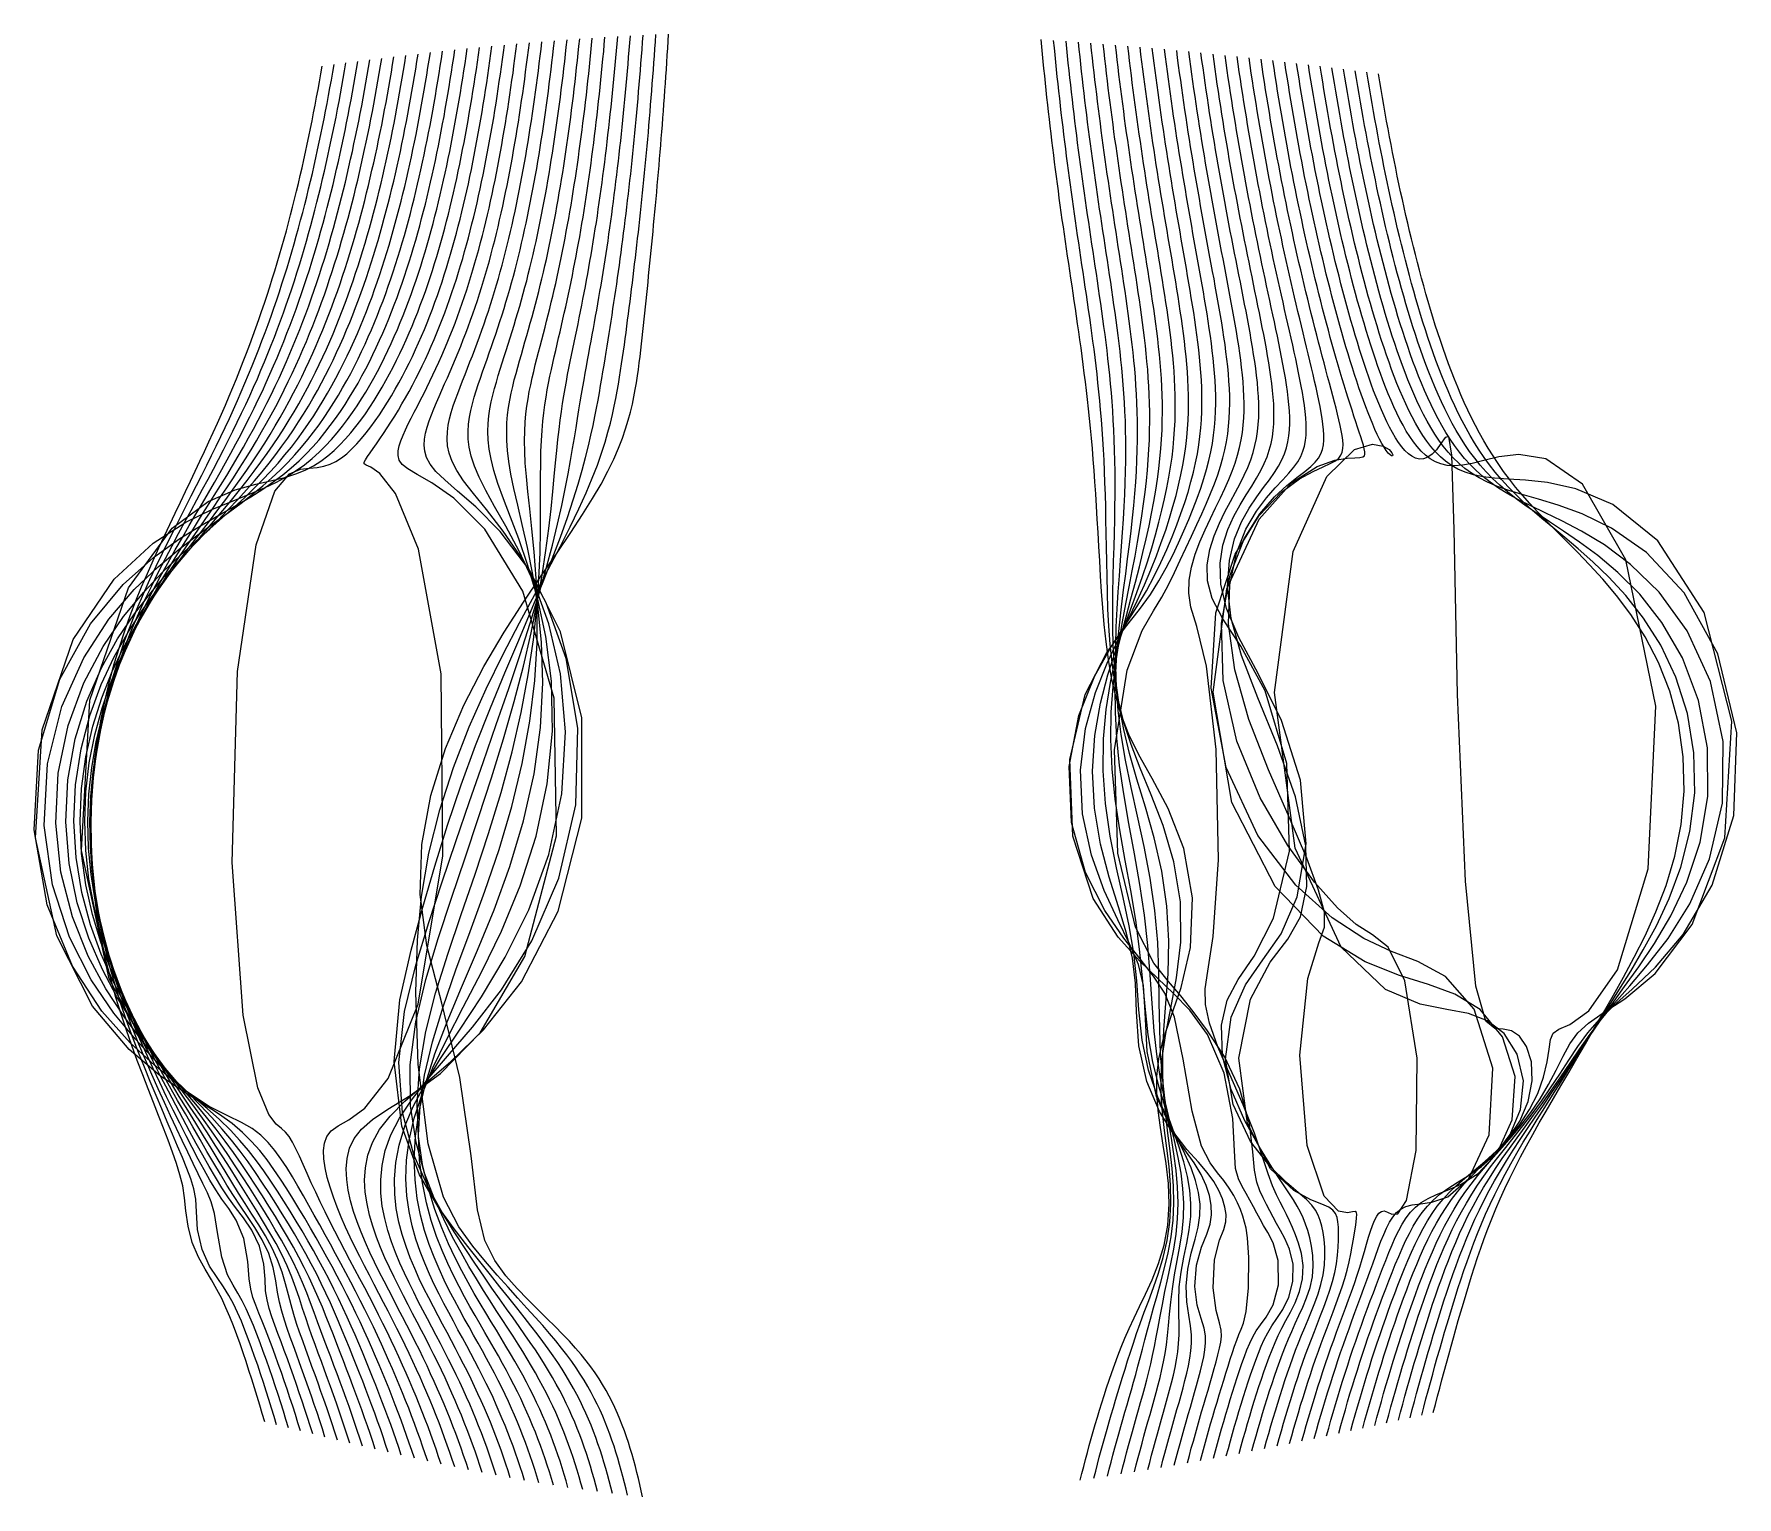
# Model space of a CAD drawing. Header units: metres. Extents: x -511 to 502, y -402 to 468.
import ezdxf

# ---------------------------------------------------------------- set-up
doc = ezdxf.new("R2010")
doc.units = ezdxf.units.M

msp = doc.modelspace()

# ---------------------------------------------------------------- linework, layer by layer
for p, q in [((-164.0946, 461.88086, -688.8467), (-163.73267, 466.12787, -688.924)), ((-156.50842, 462.3039, -688.83295), (-156.17169, 466.5431, -688.9107)), ((-148.91159, 462.69635, -688.8201), (-148.60052, 466.92828, -688.8983)), ((-141.30551, 463.05743, -688.8084), (-141.02008, 467.2829, -688.8869)), ((-133.69131, 463.38715, -688.7976), (-133.43176, 467.60687, -688.87646)), ((-275.86316, 452.12317, -689.1642), (-275.17395, 456.57812, -689.2307)), ((-268.56598, 452.94904, -689.13727), (-267.8939, 457.3861, -689.2047)), ((-261.2429, 453.75372, -689.1111), (-260.589, 458.17297, -689.17944)), ((-253.89465, 454.5357, -689.0856), (-253.25964, 458.938, -689.15485)), ((-246.52222, 455.29437, -689.0609), (-245.90668, 459.68005, -689.13104)), ((-239.73465, 451.6662, -688.96387), (-239.12622, 456.029, -689.037)), ((-239.12622, 456.029, -689.037), (-238.5311, 460.39874, -689.1079)), ((-232.29474, 452.3916, -688.93994), (-231.70776, 456.73846, -689.0139)), ((-231.70776, 456.73846, -689.0139), (-231.13345, 461.0926, -689.08563)), ((-224.83252, 453.09045, -688.91693), (-224.26761, 457.422, -688.9917)), ((-224.26761, 457.422, -688.9917), (-223.71487, 461.76147, -689.0642)), ((-217.349, 453.76196, -688.8948), (-216.80685, 458.07904, -688.97034)), ((-216.80685, 458.07904, -688.97034), (-216.2764, 462.40454, -689.0435)), ((-209.84521, 454.40533, -688.8736), (-209.32657, 458.70898, -688.9498)), ((-209.32657, 458.70898, -688.9498), (-208.81882, 463.02063, -689.02374)), ((-202.32251, 455.02008, -688.85333), (-201.8277, 459.3105, -688.93024)), ((-201.8277, 459.3105, -688.93024), (-201.34326, 463.60974, -689.0049)), ((-194.78192, 455.6056, -688.83405), (-194.31143, 459.88385, -688.9116)), ((-194.31143, 459.88385, -688.9116), (-193.85059, 464.17114, -688.9868)), ((-187.67963, 451.90405, -688.73505), (-187.22458, 456.16138, -688.81573)), ((-187.22458, 456.16138, -688.81573), (-186.77887, 460.42792, -688.8939)), ((-186.77887, 460.42792, -688.8939), (-186.34222, 464.70392, -688.9697)), ((-180.08078, 452.44012, -688.71716), (-179.65164, 456.68634, -688.79846)), ((-179.65164, 456.68634, -688.79846), (-179.23111, 460.94238, -688.8772)), ((-179.23111, 460.94238, -688.8772), (-178.81903, 465.2079, -688.95355)), ((-172.46725, 452.94446, -688.7003), (-172.06427, 457.18066, -688.78217)), ((-172.06427, 457.18066, -688.78217), (-171.66934, 461.42688, -688.86145)), ((-171.66934, 461.42688, -688.86145), (-171.28198, 465.6828, -688.9383)), ((-164.84027, 453.4168, -688.6846), (-164.46387, 457.64362, -688.7669)), ((-164.46387, 457.64362, -688.7669), (-164.0946, 461.88086, -688.8467)), ((-157.20105, 453.8567, -688.66986), (-156.85147, 458.07507, -688.7527)), ((-156.85147, 458.07507, -688.7527), (-156.50842, 462.3039, -688.83295)), ((-149.55112, 454.26385, -688.65625), (-149.2284, 458.47485, -688.7395)), ((-149.2284, 458.47485, -688.7395), (-148.91159, 462.69635, -688.8201)), ((-141.89148, 454.63812, -688.64374), (-141.59589, 458.84247, -688.72736)), ((-141.59589, 458.84247, -688.72736), (-141.30551, 463.05743, -688.8084)), ((-134.22363, 454.9792, -688.6323), (-133.95514, 459.17786, -688.7163)), ((-133.95514, 459.17786, -688.7163), (-133.69131, 463.38715, -688.7976)), ((88.60327, 460.00342, -688.8999), (88.19977, 464.32703, -688.9743)), ((89.01434, 455.68506, -688.82324), (88.60327, 460.00342, -688.8999)), ((96.028015, 459.50415, -688.91565), (95.60712, 463.83698, -688.98956)), ((96.45691, 455.17657, -688.83954), (96.028015, 459.50415, -688.91565)), ((103.437744, 458.98383, -688.9321), (102.99963, 463.32617, -689.00555)), ((103.88397, 454.64667, -688.85645), (103.437744, 458.98383, -688.9321)), ((110.83191, 458.44318, -688.9492), (110.37677, 462.79492, -689.02216)), ((111.295166, 454.09625, -688.87415), (110.83191, 458.44318, -688.9492)), ((118.210144, 457.8822, -688.967), (117.738464, 462.24377, -689.03937)), ((118.69006, 453.52545, -688.89246), (118.210144, 457.8822, -688.967)), ((125.57196, 457.30145, -688.9854), (125.08411, 461.67322, -689.05725)), ((126.0686, 452.9345, -688.91144), (125.57196, 457.30145, -688.9854)), ((132.9176, 456.70117, -689.00446), (132.41382, 461.08325, -689.07574)), ((133.43024, 452.3238, -688.931), (132.9176, 456.70117, -689.00446)), ((140.2461, 456.08167, -689.0242), (139.7265, 460.47424, -689.0949)), ((140.7749, 451.69366, -688.95135), (140.2461, 456.08167, -689.0242)), ((147.5575, 455.44342, -689.0445), (147.02252, 459.84674, -689.1146)), ((154.85144, 454.7865, -689.0654), (154.30109, 459.20068, -689.13495)), ((162.12732, 454.11127, -689.087), (161.56189, 458.53687, -689.1558)), ((169.38489, 453.4182, -689.1091), (168.80481, 457.8553, -689.1773)), ((176.62378, 452.70746, -689.1318), (176.02948, 457.15643, -689.1994)), ((183.84369, 451.97937, -689.1551), (183.23505, 456.44043, -689.222)), ((-340.2778, 443.89362, -689.4326), (-339.4713, 448.52576, -689.48987)), ((-333.23776, 444.86597, -689.4009), (-332.4408, 449.47766, -689.45917)), ((-326.97156, 441.23486, -689.3085), (-326.1678, 445.8263, -689.3695)), ((-326.1678, 445.8263, -689.3695), (-325.3813, 450.4176, -689.4289)), ((-319.86035, 442.20312, -689.2764), (-319.06805, 446.77356, -689.3386)), ((-319.06805, 446.77356, -689.3386), (-318.2927, 451.3448, -689.39905)), ((-312.71872, 443.15704, -689.2449), (-311.93875, 447.70685, -689.30817)), ((-311.93875, 447.70685, -689.30817), (-311.1756, 452.25818, -689.3697)), ((-305.5469, 444.09552, -689.21387), (-304.78018, 448.62494, -689.2782)), ((-304.78018, 448.62494, -689.2782), (-304.03015, 453.1562, -689.34076)), ((-298.3455, 445.0172, -689.18335), (-297.5929, 449.5266, -689.2488)), ((-297.5929, 449.5266, -689.2488), (-296.85678, 454.03833, -689.3124)), ((-291.86905, 441.43512, -689.0851), (-291.1149, 445.92145, -689.1535)), ((-291.1149, 445.92145, -689.1535), (-290.3773, 450.41083, -689.22)), ((-290.3773, 450.41083, -689.22), (-289.65598, 454.90332, -689.28455)), ((-284.59344, 442.34045, -689.05475), (-283.85547, 446.80676, -689.12427)), ((-283.85547, 446.80676, -689.12427), (-283.13385, 451.2766, -689.1918)), ((-283.13385, 451.2766, -689.1918), (-282.42804, 455.75043, -689.2573)), ((-277.28873, 443.2257, -689.0251), (-276.568, 447.67236, -689.09564)), ((-276.568, 447.67236, -689.09564), (-275.86316, 452.12317, -689.1642)), ((-269.9558, 444.0896, -688.9962), (-269.25314, 448.51685, -689.06775)), ((-269.25314, 448.51685, -689.06775), (-268.56598, 452.94904, -689.13727)), ((-262.59537, 444.93097, -688.968), (-261.91153, 449.33978, -689.04065)), ((-261.91153, 449.33978, -689.04065), (-261.2429, 453.75372, -689.1111)), ((-255.8873, 441.36444, -688.8648), (-255.2081, 445.74902, -688.9407)), ((-255.2081, 445.74902, -688.9407), (-254.54407, 450.13934, -689.0142)), ((-254.54407, 450.13934, -689.0142), (-253.89465, 454.5357, -689.0856)), ((-248.4531, 442.1761, -688.83734), (-247.79495, 446.54236, -688.9141)), ((-247.79495, 446.54236, -688.9141), (-247.15149, 450.91504, -688.98865)), ((-247.15149, 450.91504, -688.98865), (-246.52222, 455.29437, -689.0609)), ((-240.99323, 442.9616, -688.81067), (-240.35684, 447.31042, -688.8885)), ((-240.35684, 447.31042, -688.8885), (-239.73465, 451.6662, -688.96387)), ((-233.50845, 443.72003, -688.785), (-232.89487, 448.05212, -688.8637)), ((-232.89487, 448.05212, -688.8637), (-232.29474, 452.3916, -688.93994)), ((-226.00012, 444.4505, -688.76025), (-225.40988, 448.7666, -688.83984)), ((-225.40988, 448.7666, -688.83984), (-224.83252, 453.09045, -688.91693)), ((-218.46939, 445.15247, -688.7365), (-217.90295, 449.453, -688.8169)), ((-217.90295, 449.453, -688.8169), (-217.349, 453.76196, -688.8948)), ((-211.47076, 441.54736, -688.62994), (-210.91711, 445.82446, -688.71375)), ((-210.91711, 445.82446, -688.71375), (-210.3754, 450.1106, -688.7949)), ((-210.3754, 450.1106, -688.7949), (-209.84521, 454.40533, -688.8736)), ((-203.87234, 442.20343, -688.6074), (-203.34464, 446.46643, -688.692)), ((-203.34464, 446.46643, -688.692), (-202.82816, 450.7387, -688.774)), ((-202.82816, 450.7387, -688.774), (-202.32251, 455.02008, -688.85333)), ((-196.25464, 442.82758, -688.586), (-195.75327, 447.0774, -688.6714)), ((-195.75327, 447.0774, -688.6714), (-195.26251, 451.33673, -688.75397)), ((-195.26251, 451.33673, -688.75397), (-194.78192, 455.6056, -688.83405)), ((-188.61865, 443.4192, -688.56573), (-188.14429, 447.6568, -688.65173)), ((-188.14429, 447.6568, -688.65173), (-187.67963, 451.90405, -688.73505)), ((-180.96591, 443.97797, -688.5466), (-180.5188, 448.20404, -688.63324)), ((-180.5188, 448.20404, -688.63324), (-180.08078, 452.44012, -688.71716)), ((-173.29773, 444.50305, -688.52856), (-172.87833, 448.7185, -688.61584)), ((-172.87833, 448.7185, -688.61584), (-172.46725, 452.94446, -688.7003)), ((-165.61545, 444.99432, -688.5117), (-165.22403, 449.20032, -688.59955)), ((-165.22403, 449.20032, -688.59955), (-164.84027, 453.4168, -688.6846)), ((-157.92047, 445.45142, -688.49603), (-157.55737, 449.64868, -688.58435)), ((-157.55737, 449.64868, -688.58435), (-157.20105, 453.8567, -688.66986)), ((-150.55484, 441.69562, -688.38983), (-150.21426, 445.87408, -688.48157)), ((-150.21426, 445.87408, -688.48157), (-149.87961, 450.0633, -688.5703)), ((-149.87961, 450.0633, -688.5703), (-149.55112, 454.26385, -688.65625)), ((-142.80936, 442.09015, -688.3761), (-142.49814, 446.26154, -688.46826)), ((-142.49814, 446.26154, -688.46826), (-142.19229, 450.44434, -688.55743)), ((-142.19229, 450.44434, -688.55743), (-141.89148, 454.63812, -688.64374)), ((-135.05536, 442.44904, -688.3636), (-134.77356, 446.61462, -688.4561)), ((-134.77356, 446.61462, -688.4561), (-134.49628, 450.79132, -688.54565)), ((-134.49628, 450.79132, -688.54565), (-134.22363, 454.9792, -688.6323)), ((89.43335, 451.37207, -688.7443), (89.01434, 455.68506, -688.82324)), ((89.86011, 447.0644, -688.6629), (89.43335, 451.37207, -688.7443)), ((90.29498, 442.76123, -688.57904), (89.86011, 447.0644, -688.6629)), ((96.893555, 450.85413, -688.76105), (96.45691, 455.17657, -688.83954)), ((97.33844, 446.53662, -688.68024), (96.893555, 450.85413, -688.76105)), ((97.79114, 442.22394, -688.5969), (97.33844, 446.53662, -688.68024)), ((104.338135, 450.31464, -688.77856), (103.88397, 454.64667, -688.85645)), ((104.80054, 445.98743, -688.6983), (104.338135, 450.31464, -688.77856)), ((105.27106, 441.66473, -688.6155), (104.80054, 445.98743, -688.6983)), ((111.76642, 449.75433, -688.79675), (111.295166, 454.09625, -688.87415)), ((112.24628, 445.417, -688.71704), (111.76642, 449.75433, -688.79675)), ((119.178345, 449.17328, -688.8156), (118.69006, 453.52545, -688.89246)), ((119.67517, 444.82587, -688.73645), (119.178345, 449.17328, -688.8156)), ((126.57349, 448.57208, -688.8352), (126.0686, 452.9345, -688.91144)), ((127.08722, 444.21423, -688.75665), (126.57349, 448.57208, -688.8352)), ((133.9516, 447.95087, -688.8554), (133.43024, 452.3238, -688.931)), ((134.48193, 443.58264, -688.77747), (133.9516, 447.95087, -688.8554)), ((141.3122, 447.30994, -688.8763), (140.7749, 451.69366, -688.95135)), ((141.85907, 442.93103, -688.799), (141.3122, 447.30994, -688.8763)), ((148.10193, 451.04443, -688.9723), (147.5575, 455.44342, -689.0445)), ((148.65527, 446.6501, -688.8979), (148.10193, 451.04443, -688.9723)), ((149.2182, 442.26007, -688.82117), (148.65527, 446.6501, -688.8979)), ((155.41113, 450.3764, -688.99384), (154.85144, 454.7865, -689.0654)), ((155.98035, 445.97083, -688.92004), (155.41113, 450.3764, -688.99384)), ((156.55878, 441.56946, -688.84406), (155.98035, 445.97083, -688.92004)), ((162.70227, 449.69, -689.016), (162.12732, 454.11127, -689.087)), ((163.28687, 445.27277, -688.94293), (162.70227, 449.69, -689.016)), ((169.97473, 448.9853, -689.0388), (169.38489, 453.4182, -689.1091)), ((170.57434, 444.5564, -688.9664), (169.97473, 448.9853, -689.0388)), ((177.22833, 448.2627, -689.0622), (176.62378, 452.70746, -689.1318)), ((177.84283, 443.82178, -688.9905), (177.22833, 448.2627, -689.0622)), ((184.4624, 447.52258, -689.0862), (183.84369, 451.97937, -689.1551)), ((185.0918, 443.06927, -689.0152), (184.4624, 447.52258, -689.0862)), ((191.04419, 451.23474, -689.17896), (190.42163, 455.7079, -689.2452)), ((191.677, 446.7652, -689.1108), (191.04419, 451.23474, -689.17896)), ((192.3205, 442.29956, -689.0405), (191.677, 446.7652, -689.1108)), ((198.2248, 450.47314, -689.20337), (197.58868, 454.9591, -689.26886)), ((198.87146, 445.99103, -689.1359), (198.2248, 450.47314, -689.20337)), ((199.52881, 441.51245, -689.06647), (198.87146, 445.99103, -689.1359)), ((205.38495, 449.69568, -689.22833), (204.73584, 454.1944, -689.29315)), ((206.04523, 445.20026, -689.1617), (205.38495, 449.69568, -689.22833)), ((212.5246, 448.9024, -689.25385), (211.8628, 453.4145, -689.3179)), ((213.19781, 444.39355, -689.1879), (212.5246, 448.9024, -689.25385)), ((219.64325, 448.09363, -689.2799), (218.96869, 452.61926, -689.34314)), ((220.32922, 443.57104, -689.2148), (219.64325, 448.09363, -689.2799)), ((226.74042, 447.2702, -689.3064), (226.05377, 451.8097, -689.3689)), ((227.43866, 442.73352, -689.2421), (226.74042, 447.2702, -689.3064)), ((233.81561, 446.4322, -689.33344), (233.11737, 450.98596, -689.3951)), ((234.52582, 441.88123, -689.26996), (233.81561, 446.4322, -689.33344)), ((240.86853, 445.58032, -689.36096), (240.15906, 450.14844, -689.4218)), ((247.89893, 444.71497, -689.3889), (247.17865, 449.2979, -689.4489)), ((254.906, 443.83704, -689.4173), (254.17566, 448.43494, -689.47644)), ((261.88995, 442.94666, -689.44617), (261.14954, 447.55963, -689.5044)), ((268.85004, 442.04456, -689.4754), (268.10034, 446.67316, -689.5328)), ((275.78607, 441.13147, -689.505), (275.02753, 445.77582, -689.5615)), ((-341.94275, 434.62592, -689.3134), (-341.10126, 439.26044, -689.37384)), ((-341.10126, 439.26044, -689.37384), (-340.2778, 443.89362, -689.4326)), ((-335.73395, 431.0274, -689.21606), (-334.88373, 435.641, -689.27936)), ((-334.88373, 435.641, -689.27936), (-334.05188, 440.25372, -689.34094)), ((-334.05188, 440.25372, -689.34094), (-333.23776, 444.86597, -689.4009)), ((-328.63232, 432.0523, -689.18115), (-327.79285, 436.64374, -689.24567)), ((-327.79285, 436.64374, -689.24567), (-326.97156, 441.23486, -689.3085)), ((-321.49805, 433.06384, -689.1467), (-320.67017, 437.63342, -689.2125)), ((-320.67017, 437.63342, -689.2125), (-319.86035, 442.20312, -689.2764)), ((-314.33133, 434.0609, -689.11285), (-313.51605, 438.60846, -689.1798)), ((-313.51605, 438.60846, -689.1798), (-312.71872, 443.15704, -689.2449)), ((-307.13245, 435.04205, -689.07947), (-306.33084, 439.56787, -689.14764)), ((-306.33084, 439.56787, -689.14764), (-305.5469, 444.09552, -689.21387)), ((-300.70703, 431.50385, -688.97534), (-299.90198, 436.00598, -689.0467)), ((-299.90198, 436.00598, -689.0467), (-299.11505, 440.51044, -689.116)), ((-299.11505, 440.51044, -689.116), (-298.3455, 445.0172, -689.18335)), ((-293.42947, 432.4713, -688.94196), (-292.64047, 436.95166, -689.0146)), ((-292.64047, 436.95166, -689.0146), (-291.86905, 441.43512, -689.0851)), ((-286.1203, 433.41876, -688.90936), (-285.34814, 437.8781, -688.98315)), ((-285.34814, 437.8781, -688.98315), (-284.59344, 442.34045, -689.05475)), ((-278.78027, 434.3452, -688.87744), (-278.02603, 438.7834, -688.9524)), ((-278.02603, 438.7834, -688.9524), (-277.28873, 443.2257, -689.0251)), ((-271.40994, 435.24915, -688.8463), (-270.67465, 439.667, -688.9224)), ((-270.67465, 439.667, -688.9224), (-269.9558, 444.0896, -688.9962)), ((-264.7424, 431.7375, -688.7364), (-264.01022, 436.13013, -688.81604)), ((-264.01022, 436.13013, -688.81604), (-263.29477, 440.5277, -688.8932)), ((-263.29477, 440.5277, -688.8932), (-262.59537, 444.93097, -688.968)), ((-257.2931, 432.61353, -688.7059), (-256.5821, 436.9859, -688.7866)), ((-256.5821, 436.9859, -688.7866), (-255.8873, 441.36444, -688.8648)), ((-249.81512, 433.463, -688.6762), (-249.12628, 437.81622, -688.75806)), ((-249.12628, 437.81622, -688.75806), (-248.4531, 442.1761, -688.83734)), ((-242.30972, 434.28528, -688.6476), (-241.64392, 438.61987, -688.7304)), ((-241.64392, 438.61987, -688.7304), (-240.99323, 442.9616, -688.81067)), ((-234.77802, 435.0788, -688.61993), (-234.13611, 439.3955, -688.7038)), ((-234.13611, 439.3955, -688.7038), (-233.50845, 443.72003, -688.785)), ((-227.85248, 431.5517, -688.50574), (-227.22113, 435.84283, -688.5933)), ((-227.22113, 435.84283, -688.5933), (-226.60379, 440.1427, -688.67816)), ((-226.60379, 440.1427, -688.67816), (-226.00012, 444.4505, -688.76025)), ((-220.24551, 432.302, -688.4792), (-219.6402, 436.57678, -688.5678)), ((-219.6402, 436.57678, -688.5678), (-219.04828, 440.86017, -688.6535)), ((-219.04828, 440.86017, -688.6535), (-218.46939, 445.15247, -688.7365)), ((-212.61526, 433.02045, -688.45386), (-212.03668, 437.27917, -688.54333)), ((-212.03668, 437.27917, -688.54333), (-211.47076, 441.54736, -688.62994)), ((-204.96289, 433.70575, -688.4297), (-204.41168, 437.94977, -688.52)), ((-204.41168, 437.94977, -688.52), (-203.87234, 442.20343, -688.6074)), ((-197.29004, 434.3576, -688.40674), (-196.76678, 438.58746, -688.49786)), ((-196.76678, 438.58746, -688.49786), (-196.25464, 442.82758, -688.586)), ((-189.59787, 434.97504, -688.38495), (-189.10318, 439.19196, -688.4768)), ((-189.10318, 439.19196, -688.4768), (-188.61865, 443.4192, -688.56573)), ((-181.88812, 435.5572, -688.36444), (-181.42224, 439.7624, -688.45703)), ((-181.42224, 439.7624, -688.45703), (-180.96591, 443.97797, -688.5466)), ((-174.60736, 431.92133, -688.2487), (-174.16208, 436.10443, -688.34515)), ((-174.16208, 436.10443, -688.34515), (-173.72552, 440.29828, -688.43835)), ((-173.72552, 440.29828, -688.43835), (-173.29773, 444.50305, -688.52856)), ((-166.83609, 432.44263, -688.2301), (-166.42133, 436.61542, -688.32715)), ((-166.42133, 436.61542, -688.32715), (-166.0145, 440.79938, -688.42096)), ((-166.0145, 440.79938, -688.42096), (-165.61545, 444.99432, -688.5117)), ((-159.05139, 432.9265, -688.2128), (-158.66739, 437.0901, -688.3104)), ((-158.66739, 437.0901, -688.3104), (-158.29047, 441.2652, -688.4048)), ((-158.29047, 441.2652, -688.4048), (-157.92047, 445.45142, -688.49603)), ((-151.25485, 433.37292, -688.1969), (-150.9018, 437.52838, -688.295)), ((-150.9018, 437.52838, -688.295), (-150.55484, 441.69562, -688.38983)), ((-143.44806, 433.7815, -688.1823), (-143.12604, 437.92993, -688.2808)), ((-143.12604, 437.92993, -688.2808), (-142.80936, 442.09015, -688.3761)), ((-135.63239, 434.15216, -688.169), (-135.34174, 438.29456, -688.26794)), ((-135.34174, 438.29456, -688.26794), (-135.05536, 442.44904, -688.3636)), ((90.73779, 438.46344, -688.49255), (90.29498, 442.76123, -688.57904)), ((91.1889, 434.1698, -688.4034), (90.73779, 438.46344, -688.49255)), ((98.2522, 437.91602, -688.511), (97.79114, 442.22394, -688.5969)), ((98.7218, 433.61237, -688.42236), (98.2522, 437.91602, -688.511)), ((105.750244, 437.34674, -688.53015), (105.27106, 441.66473, -688.6155)), ((106.23773, 433.03326, -688.44214), (105.750244, 437.34674, -688.53015)), ((112.7345, 441.08453, -688.6348), (112.24628, 445.417, -688.71704)), ((113.23108, 436.7561, -688.5501), (112.7345, 441.08453, -688.6348)), ((113.73627, 432.4325, -688.46265), (113.23108, 436.7561, -688.5501)), ((120.180664, 440.48297, -688.6549), (119.67517, 444.82587, -688.73645)), ((120.69476, 436.1447, -688.57074), (120.180664, 440.48297, -688.6549)), ((121.21759, 431.81024, -688.48395), (120.69476, 436.1447, -688.57074)), ((127.60974, 439.86108, -688.67566), (127.08722, 444.21423, -688.75665)), ((128.14105, 435.5121, -688.5921), (127.60974, 439.86108, -688.67566)), ((135.02124, 439.21875, -688.6971), (134.48193, 443.58264, -688.77747)), ((135.5694, 434.85895, -688.61426), (135.02124, 439.21875, -688.6971)), ((142.4148, 438.5562, -688.7193), (141.85907, 442.93103, -688.799)), ((142.97968, 434.1856, -688.6371), (142.4148, 438.5562, -688.7193)), ((149.79016, 437.87408, -688.7421), (149.2182, 442.26007, -688.82117)), ((150.37158, 433.4923, -688.66064), (149.79016, 437.87408, -688.7421)), ((157.14716, 437.1723, -688.7657), (156.55878, 441.56946, -688.84406)), ((157.74475, 432.779, -688.6849), (157.14716, 437.1723, -688.7657)), ((163.88098, 440.8598, -688.86755), (163.28687, 445.27277, -688.94293)), ((164.48492, 436.4511, -688.7899), (163.88098, 440.8598, -688.86755)), ((165.09875, 432.04633, -688.70984), (164.48492, 436.4511, -688.7899)), ((171.18414, 440.1317, -688.8917), (170.57434, 444.5564, -688.9664)), ((171.80365, 435.711, -688.8148), (171.18414, 440.1317, -688.8917)), ((172.43329, 431.29425, -688.7355), (171.80365, 435.711, -688.8148)), ((178.46759, 439.3849, -688.91656), (177.84283, 443.82178, -688.9905)), ((179.1026, 434.9521, -688.8404), (178.46759, 439.3849, -688.91656)), ((185.73138, 438.62012, -688.942), (185.0918, 443.06927, -689.0152)), ((186.38165, 434.17468, -688.8666), (185.73138, 438.62012, -688.942)), ((192.9748, 437.8376, -688.96814), (192.3205, 442.29956, -689.0405)), ((193.63983, 433.3792, -688.8935), (192.9748, 437.8376, -688.96814)), ((200.19733, 437.0373, -688.9948), (199.52881, 441.51245, -689.06647)), ((200.87689, 432.5658, -688.921), (200.19733, 437.0373, -688.9948)), ((206.71631, 440.7083, -689.09296), (206.04523, 445.20026, -689.1617)), ((207.3988, 436.21997, -689.02216), (206.71631, 440.7083, -689.09296)), ((208.09265, 431.73517, -688.94916), (207.3988, 436.21997, -689.02216)), ((213.8825, 439.88794, -689.12006), (213.19781, 444.39355, -689.1879)), ((214.57855, 435.38593, -689.05005), (213.8825, 439.88794, -689.12006)), ((221.02661, 439.05164, -689.14764), (220.32922, 443.57104, -689.2148)), ((221.73627, 434.5354, -689.07855), (221.02661, 439.05164, -689.14764)), ((228.1488, 438.1997, -689.17584), (227.43866, 442.73352, -689.2421)), ((228.87122, 433.66913, -689.1076), (228.1488, 438.1997, -689.17584)), ((235.24829, 437.33282, -689.2046), (234.52582, 441.88123, -689.26996)), ((235.98297, 432.7874, -689.1372), (235.24829, 437.33282, -689.2046)), ((241.59027, 441.01447, -689.29834), (240.86853, 445.58032, -689.36096)), ((242.32446, 436.45135, -689.2338), (241.59027, 441.01447, -689.29834)), ((243.07141, 431.8907, -689.16736), (242.32446, 436.45135, -689.2338)), ((248.63165, 440.1344, -689.32715), (247.89893, 444.71497, -689.3889)), ((249.3772, 435.55585, -689.26355), (248.63165, 440.1344, -689.32715)), ((255.64948, 439.24103, -689.35645), (254.906, 443.83704, -689.4173)), ((256.40588, 434.6469, -689.29376), (255.64948, 439.24103, -689.35645)), ((262.6433, 438.33508, -689.38617), (261.88995, 442.94666, -689.44617)), ((263.41003, 433.72516, -689.32446), (262.6433, 438.33508, -689.38617)), ((269.61304, 437.41724, -689.4163), (268.85004, 442.04456, -689.4754)), ((270.38947, 432.79114, -689.3556), (269.61304, 437.41724, -689.4163)), ((276.55804, 436.4881, -689.4469), (275.78607, 441.13147, -689.505)), ((277.34363, 431.84558, -689.3871), (276.55804, 436.4881, -689.4469)), ((282.6978, 440.20807, -689.535), (281.93085, 444.86853, -689.5906)), ((283.4781, 435.54846, -689.47784), (282.6978, 440.20807, -689.535)), ((289.5849, 439.27502, -689.5653), (288.81024, 443.95142, -689.62)), ((290.37305, 434.59882, -689.5091), (289.5849, 439.27502, -689.5653)), ((-343.681, 425.35242, -689.18756), (-342.80258, 429.9901, -689.25134)), ((-342.80258, 429.9901, -689.25134), (-341.94275, 434.62592, -689.3134)), ((-337.49103, 421.79633, -689.084), (-336.60275, 426.41248, -689.15094)), ((-336.60275, 426.41248, -689.15094), (-335.73395, 431.0274, -689.21606)), ((-330.368, 422.8676, -689.04645), (-329.4905, 427.4604, -689.11475)), ((-329.4905, 427.4604, -689.11475), (-328.63232, 432.0523, -689.18115)), ((-323.21017, 423.9254, -689.0094), (-322.3445, 428.49475, -689.0791)), ((-322.3445, 428.49475, -689.0791), (-321.49805, 433.06384, -689.1467)), ((-316.01776, 424.9682, -688.9729), (-315.16504, 429.51416, -689.0439)), ((-315.16504, 429.51416, -689.0439), (-314.33133, 434.0609, -689.11285)), ((-309.64908, 421.47314, -688.86255), (-308.79095, 425.9948, -688.937)), ((-308.79095, 425.9948, -688.937), (-307.95233, 430.51758, -689.0093)), ((-307.95233, 430.51758, -689.0093), (-307.13245, 435.04205, -689.07947)), ((-302.37314, 422.50555, -688.8259), (-301.53055, 427.00366, -688.90173)), ((-301.53055, 427.00366, -688.90173), (-300.70703, 431.50385, -688.97534)), ((-295.06293, 423.51855, -688.79), (-294.2368, 427.99353, -688.8671)), ((-294.2368, 427.99353, -688.8671), (-293.42947, 432.4713, -688.94196)), ((-287.71893, 424.511, -688.7548), (-286.9104, 428.96307, -688.83325)), ((-286.9104, 428.96307, -688.83325), (-286.1203, 433.41876, -688.90936)), ((-281.15036, 421.05554, -688.6381), (-280.34186, 425.48108, -688.7204)), ((-280.34186, 425.48108, -688.7204), (-279.55203, 429.91113, -688.8002)), ((-279.55203, 429.91113, -688.8002), (-278.78027, 434.3452, -688.87744)), ((-273.72083, 422.02496, -688.6033), (-272.93246, 426.42822, -688.6869)), ((-272.93246, 426.42822, -688.6869), (-272.16238, 430.83636, -688.7678)), ((-272.16238, 430.83636, -688.7678), (-271.40994, 435.24915, -688.8463)), ((-266.25873, 422.96936, -688.56934), (-265.4917, 427.3506, -688.65424)), ((-265.4917, 427.3506, -688.65424), (-264.7424, 431.7375, -688.7364)), ((-258.7652, 423.88696, -688.53644), (-258.0205, 428.24695, -688.6225)), ((-258.0205, 428.24695, -688.6225), (-257.2931, 432.61353, -688.7059)), ((-251.24115, 424.77698, -688.50446), (-250.51987, 429.11658, -688.59174)), ((-250.51987, 429.11658, -688.59174), (-249.81512, 433.463, -688.6762)), ((-244.40128, 421.32568, -688.3822), (-243.68793, 425.63782, -688.4736)), ((-243.68793, 425.63782, -688.4736), (-242.99081, 429.9579, -688.562)), ((-242.99081, 429.9579, -688.562), (-242.30972, 434.28528, -688.6476)), ((-236.79416, 422.17603, -688.35126), (-236.10654, 426.46906, -688.4438)), ((-236.10654, 426.46906, -688.4438), (-235.4347, 430.76978, -688.5333)), ((-235.4347, 430.76978, -688.5333), (-234.77802, 435.0788, -688.61993)), ((-229.15915, 422.9947, -688.32153), (-228.49832, 427.2688, -688.41516)), ((-228.49832, 427.2688, -688.41516), (-227.85248, 431.5517, -688.50574)), ((-221.4978, 423.7799, -688.29297), (-220.86469, 428.0365, -688.38763)), ((-220.86469, 428.0365, -688.38763), (-220.24551, 432.302, -688.4792)), ((-213.81177, 424.53143, -688.2657), (-213.20685, 428.77136, -688.3614)), ((-213.20685, 428.77136, -688.3614), (-212.61526, 433.02045, -688.45386)), ((-206.10226, 425.2478, -688.2397), (-205.5263, 429.47192, -688.3363)), ((-205.5263, 429.47192, -688.3363), (-204.96289, 433.70575, -688.4297)), ((-198.92914, 421.72986, -688.1141), (-198.37085, 425.92847, -688.21497)), ((-198.37085, 425.92847, -688.21497), (-197.82458, 430.13788, -688.3125)), ((-197.82458, 430.13788, -688.3125), (-197.29004, 434.3576, -688.40674)), ((-191.14645, 422.38818, -688.08984), (-190.61926, 426.57288, -688.19165)), ((-190.61926, 426.57288, -688.19165), (-190.10315, 430.76862, -688.2899)), ((-190.10315, 430.76862, -688.2899), (-189.59787, 434.97504, -688.38495)), ((-183.34454, 423.00836, -688.0671), (-182.84906, 427.18018, -688.1696)), ((-182.84906, 427.18018, -688.1696), (-182.36356, 431.36316, -688.2687)), ((-182.36356, 431.36316, -688.2687), (-181.88812, 435.5572, -688.36444)), ((-175.52527, 423.5896, -688.0457), (-175.0617, 427.7497, -688.149)), ((-175.0617, 427.7497, -688.149), (-174.60736, 431.92133, -688.2487)), ((-167.69019, 424.13196, -688.02576), (-167.25903, 428.28137, -688.1297)), ((-167.25903, 428.28137, -688.1297), (-166.83609, 432.44263, -688.2301)), ((-159.84134, 424.6344, -688.0073), (-159.44266, 428.7746, -688.1119)), ((-159.44266, 428.7746, -688.1119), (-159.05139, 432.9265, -688.2128)), ((-151.97995, 425.0973, -687.9903), (-151.61429, 429.22913, -688.0954)), ((-151.61429, 429.22913, -688.0954), (-151.25485, 433.37292, -688.1969)), ((-144.44656, 421.4076, -687.8655), (-144.10818, 425.51996, -687.9748)), ((-144.10818, 425.51996, -687.9748), (-143.77536, 429.6446, -688.0803)), ((-143.77536, 429.6446, -688.0803), (-143.44806, 433.7815, -688.1823)), ((-136.53192, 421.79608, -687.851), (-136.22766, 425.90253, -687.96075)), ((-136.22766, 425.90253, -687.96075), (-135.92776, 430.02136, -688.06665)), ((-135.92776, 430.02136, -688.06665), (-135.63239, 434.15216, -688.169)), ((91.64844, 429.88068, -688.3113), (91.1889, 434.1698, -688.4034)), ((92.11597, 425.59558, -688.2163), (91.64844, 429.88068, -688.3113)), ((92.592224, 421.31427, -688.1182), (92.11597, 425.59558, -688.2163)), ((99.199585, 429.3133, -688.33093), (98.7218, 433.61237, -688.42236)), ((99.686035, 425.0177, -688.2365), (99.199585, 429.3133, -688.33093)), ((106.73364, 428.72388, -688.3513), (106.23773, 433.03326, -688.44214)), ((107.2381, 424.41827, -688.2575), (106.73364, 428.72388, -688.3513)), ((114.250244, 428.1128, -688.37244), (113.73627, 432.4325, -688.46265)), ((114.77283, 423.7967, -688.27936), (114.250244, 428.1128, -688.37244)), ((121.74902, 427.4801, -688.3944), (121.21759, 431.81024, -688.48395)), ((122.28955, 423.15393, -688.30194), (121.74902, 427.4801, -688.3944)), ((128.68103, 431.1673, -688.506), (128.14105, 435.5121, -688.5921)), ((129.23016, 426.82648, -688.4171), (128.68103, 431.1673, -688.506)), ((129.7879, 422.48956, -688.3253), (129.23016, 426.82648, -688.4171)), ((136.12646, 430.5033, -688.52875), (135.5694, 434.85895, -688.61426)), ((136.69269, 426.15216, -688.44055), (136.12646, 430.5033, -688.52875)), ((137.26794, 421.80414, -688.3495), (136.69269, 426.15216, -688.44055)), ((143.55371, 429.8194, -688.55225), (142.97968, 434.1856, -688.6371)), ((144.1369, 425.45673, -688.4647), (143.55371, 429.8194, -688.55225)), ((150.9624, 429.11456, -688.57654), (150.37158, 433.4923, -688.66064)), ((151.56262, 424.74115, -688.4897), (150.9624, 429.11456, -688.57654)), ((158.35205, 428.39014, -688.6015), (157.74475, 432.779, -688.6849)), ((158.969, 424.00507, -688.51544), (158.35205, 428.39014, -688.6015)), ((165.72229, 427.64557, -688.6272), (165.09875, 432.04633, -688.70984)), ((166.35596, 423.24884, -688.5419), (165.72229, 427.64557, -688.6272)), ((173.07324, 426.8817, -688.65356), (172.43329, 431.29425, -688.7355)), ((173.7229, 422.4729, -688.56903), (173.07324, 426.8817, -688.65356)), ((179.74799, 430.52332, -688.7618), (179.1026, 434.9521, -688.8404)), ((180.40375, 426.0982, -688.68066), (179.74799, 430.52332, -688.7618)), ((181.06958, 421.67712, -688.597), (180.40375, 426.0982, -688.68066)), ((187.04224, 429.73328, -688.7888), (186.38165, 434.17468, -688.8666)), ((187.71362, 425.29553, -688.7085), (187.04224, 429.73328, -688.7888)), ((194.31543, 428.9248, -688.81647), (193.63983, 433.3792, -688.8935)), ((195.0025, 424.47437, -688.73706), (194.31543, 428.9248, -688.81647)), ((201.56781, 428.0982, -688.84485), (200.87689, 432.5658, -688.921)), ((202.26978, 423.63428, -688.76624), (201.56781, 428.0982, -688.84485)), ((208.7981, 427.2536, -688.87384), (208.09265, 431.73517, -688.94916)), ((209.51495, 422.77594, -688.79614), (208.7981, 427.2536, -688.87384)), ((215.28632, 430.8871, -688.9779), (214.57855, 435.38593, -689.05005)), ((216.00598, 426.39172, -688.9035), (215.28632, 430.8871, -688.9779)), ((216.73767, 421.89966, -688.8267), (216.00598, 426.39172, -688.9035)), ((222.45764, 430.02234, -689.00726), (221.73627, 434.5354, -689.07855)), ((223.19116, 425.5125, -688.9338), (222.45764, 430.02234, -689.00726)), ((223.93695, 421.00598, -688.8579), (223.19116, 425.5125, -688.9338)), ((229.6059, 429.1413, -689.03723), (228.87122, 433.66913, -689.1076)), ((230.35278, 424.61664, -688.96466), (229.6059, 429.1413, -689.03723)), ((236.73047, 428.24445, -689.0678), (235.98297, 432.7874, -689.1372)), ((237.49066, 423.70447, -688.99615), (236.73047, 428.24445, -689.0678)), ((243.831, 427.33258, -689.0989), (243.07141, 431.8907, -689.16736)), ((244.60394, 422.77673, -689.02826), (243.831, 427.33258, -689.0989)), ((250.1355, 430.9796, -689.19806), (249.3772, 435.55585, -689.26355)), ((250.9071, 426.40558, -689.13055), (250.1355, 430.9796, -689.19806)), ((251.69214, 421.83398, -689.0609), (250.9071, 426.40558, -689.13055)), ((257.1753, 430.05493, -689.2292), (256.40588, 434.6469, -689.29376)), ((257.95837, 425.46472, -689.1627), (257.1753, 430.05493, -689.2292)), ((258.75513, 420.87677, -689.0941), (257.95837, 425.46472, -689.1627)), ((264.18994, 429.11682, -689.26086), (263.41003, 433.72516, -689.32446)), ((264.98395, 424.51025, -689.1954), (264.18994, 429.11682, -689.26086)), ((271.17957, 428.16638, -689.29297), (270.38947, 432.79114, -689.3556)), ((271.98383, 423.5431, -689.2285), (271.17957, 428.16638, -689.29297)), ((278.14337, 427.20416, -689.3255), (277.34363, 431.84558, -689.3871)), ((278.95728, 422.56366, -689.2621), (278.14337, 427.20416, -689.3255)), ((284.27252, 430.88922, -689.419), (283.4781, 435.54846, -689.47784)), ((285.0808, 426.23077, -689.35846), (284.27252, 430.88922, -689.419)), ((285.90393, 421.57275, -689.29614), (285.0808, 426.23077, -689.35846)), ((291.1756, 429.92273, -689.4513), (290.37305, 434.59882, -689.5091)), ((291.99213, 425.2469, -689.3918), (291.1756, 429.92273, -689.4513)), ((-346.43527, 411.42584, -688.98505), (-345.4969, 416.07037, -689.05444)), ((-345.4969, 416.07037, -689.05444), (-344.579, 420.71277, -689.12195)), ((-344.579, 420.71277, -689.12195), (-343.681, 425.35242, -689.18756)), ((-339.32797, 412.55884, -688.94415), (-338.39923, 417.1786, -689.0151)), ((-338.39923, 417.1786, -689.0151), (-337.49103, 421.79633, -689.084)), ((-332.18326, 413.6795, -688.90375), (-331.2655, 418.27417, -688.97614)), ((-331.2655, 418.27417, -688.97614), (-330.368, 422.8676, -689.04645)), ((-325.00143, 414.78625, -688.86383), (-324.09567, 419.35608, -688.9377)), ((-324.09567, 419.35608, -688.9377), (-323.21017, 423.9254, -689.0094)), ((-318.6959, 411.333, -688.7468), (-317.7826, 415.87787, -688.82446)), ((-317.7826, 415.87787, -688.82446), (-316.89008, 420.4228, -688.89984)), ((-316.89008, 420.4228, -688.89984), (-316.01776, 424.9682, -688.9729)), ((-311.42596, 412.43323, -688.7066), (-310.52713, 416.95276, -688.78577)), ((-310.52713, 416.95276, -688.78577), (-309.64908, 421.47314, -688.86255)), ((-304.11838, 413.51465, -688.66705), (-303.23557, 418.00946, -688.74774)), ((-303.23557, 418.00946, -688.74774), (-302.37314, 422.50555, -688.8259)), ((-296.77423, 414.57654, -688.6283), (-295.90857, 419.04626, -688.7104)), ((-295.90857, 419.04626, -688.7104), (-295.06293, 423.51855, -688.79)), ((-290.2615, 411.17432, -688.504), (-289.3938, 415.61682, -688.5903)), ((-289.3938, 415.61682, -688.5903), (-288.54654, 420.06213, -688.6738)), ((-288.54654, 420.06213, -688.6738), (-287.71893, 424.511, -688.7548)), ((-282.82568, 412.21606, -688.4654), (-281.9781, 416.6336, -688.55316)), ((-281.9781, 416.6336, -688.55316), (-281.15036, 421.05554, -688.6381)), ((-275.3543, 413.23285, -688.42773), (-274.5278, 417.62628, -688.51697)), ((-274.5278, 417.62628, -688.51697), (-273.72083, 422.02496, -688.6033)), ((-267.8481, 414.22296, -688.3911), (-267.04395, 418.59332, -688.4817)), ((-267.04395, 418.59332, -688.4817), (-266.25873, 422.96936, -688.56934)), ((-260.30807, 415.18536, -688.3555), (-259.52753, 419.53284, -688.44745)), ((-259.52753, 419.53284, -688.44745), (-258.7652, 423.88696, -688.53644)), ((-253.5097, 411.79938, -688.22455), (-252.7356, 416.11816, -688.32104)), ((-252.7356, 416.11816, -688.32104), (-251.97955, 420.44397, -688.4143)), ((-251.97955, 420.44397, -688.4143), (-251.24115, 424.77698, -688.50446)), ((-245.87949, 412.72357, -688.1899), (-245.13168, 417.02063, -688.28766)), ((-245.13168, 417.02063, -688.28766), (-244.40128, 421.32568, -688.3822)), ((-238.21826, 413.61505, -688.1565), (-237.4978, 417.89148, -688.25555)), ((-237.4978, 417.89148, -688.25555), (-236.79416, 422.17603, -688.35126)), ((-230.5274, 414.47272, -688.1244), (-229.83536, 418.72913, -688.2246)), ((-229.83536, 418.72913, -688.2246), (-229.15915, 422.9947, -688.32153)), ((-222.80853, 415.29517, -688.09357), (-222.14566, 419.53284, -688.195)), ((-222.14566, 419.53284, -688.195), (-221.4978, 423.7799, -688.29297)), ((-215.71054, 411.8717, -687.958), (-215.06314, 416.08142, -688.06415)), ((-215.06314, 416.08142, -688.06415), (-214.43042, 420.30145, -688.1667)), ((-214.43042, 420.30145, -688.1667), (-213.81177, 424.53143, -688.2657)), ((-207.90863, 412.638, -687.92896), (-207.29297, 416.8308, -688.0362)), ((-207.29297, 416.8308, -688.0362), (-206.69101, 421.03412, -688.1397)), ((-206.69101, 421.03412, -688.1397), (-206.10226, 425.2478, -688.2397)), ((-200.08282, 413.36542, -687.90137), (-199.4997, 417.542, -688.0096)), ((-199.4997, 417.542, -688.0096), (-198.92914, 421.72986, -688.1141)), ((-192.23502, 414.05286, -687.8753), (-191.68494, 418.21472, -687.9845)), ((-191.68494, 418.21472, -687.9845), (-191.14645, 422.38818, -688.08984)), ((-184.367, 414.69965, -687.8508), (-183.8505, 418.84802, -687.9609)), ((-183.8505, 418.84802, -687.9609), (-183.34454, 423.00836, -688.0671)), ((-176.48074, 415.3053, -687.82794), (-175.9982, 419.44153, -687.9387)), ((-175.9982, 419.44153, -687.9387), (-175.52527, 423.5896, -688.0457)), ((-169.03482, 411.75653, -687.691), (-168.57806, 415.8692, -687.8066)), ((-168.57806, 415.8692, -687.8066), (-168.12982, 419.9944, -687.91815)), ((-168.12982, 419.9944, -687.91815), (-167.69019, 424.13196, -688.02576)), ((-161.08194, 412.28815, -687.6706), (-160.66074, 416.39117, -687.78687)), ((-160.66074, 416.39117, -687.78687), (-160.24722, 420.50665, -687.89905)), ((-160.24722, 420.50665, -687.89905), (-159.84134, 424.6344, -688.0073)), ((-153.11606, 412.7765, -687.65186), (-152.7309, 416.8708, -687.76874)), ((-152.7309, 416.8708, -687.76874), (-152.35217, 420.97772, -687.88153)), ((-152.35217, 420.97772, -687.88153), (-151.97995, 425.0973, -687.9903)), ((-145.13943, 413.22064, -687.6349), (-144.79022, 417.30768, -687.75226)), ((-144.79022, 417.30768, -687.75226), (-144.44656, 421.4076, -687.8655)), ((-137.15405, 413.62115, -687.6195), (-136.8407, 417.70215, -687.73737)), ((-136.8407, 417.70215, -687.73737), (-136.53192, 421.79608, -687.851)), ((93.07727, 417.0365, -688.0169), (92.592224, 421.31427, -688.1182)), ((93.57074, 412.7619, -687.91223), (93.07727, 417.0365, -688.0169)), ((100.18085, 420.72632, -688.13904), (99.686035, 425.0177, -688.2365)), ((100.684265, 416.4381, -688.0384), (100.18085, 420.72632, -688.13904)), ((101.19647, 412.1532, -687.93445), (100.684265, 416.4381, -688.0384)), ((107.7514, 420.1164, -688.1607), (107.2381, 424.41827, -688.2575)), ((108.27344, 415.81787, -688.0607), (107.7514, 420.1164, -688.1607)), ((108.803894, 411.52234, -687.95746), (108.27344, 415.81787, -688.0607)), ((115.304016, 419.48456, -688.1832), (114.77283, 423.7967, -688.27936)), ((115.843994, 415.17554, -688.0839), (115.304016, 419.48456, -688.1832)), ((122.8385, 418.83105, -688.2065), (122.28955, 423.15393, -688.30194)), ((123.396484, 414.51172, -688.1079), (122.8385, 418.83105, -688.2065)), ((130.35461, 418.1562, -688.2305), (129.7879, 422.48956, -688.3253)), ((130.93042, 413.8263, -688.1327), (130.35461, 418.1562, -688.2305)), ((137.85242, 417.46008, -688.25543), (137.26794, 421.80414, -688.3495)), ((138.44568, 413.1195, -688.15826), (137.85242, 417.46008, -688.25543)), ((144.72968, 421.09814, -688.3744), (144.1369, 425.45673, -688.4647)), ((145.33124, 416.74298, -688.28107), (144.72968, 421.09814, -688.3744)), ((145.94214, 412.39154, -688.1847), (145.33124, 416.74298, -688.28107)), ((152.1723, 420.37115, -688.4001), (151.56262, 424.74115, -688.4897)), ((152.79126, 416.005, -688.30756), (152.1723, 420.37115, -688.4001)), ((153.4195, 411.64246, -688.21185), (152.79126, 416.005, -688.30756)), ((159.59546, 419.62372, -688.4266), (158.969, 424.00507, -688.51544)), ((160.23169, 415.24628, -688.3348), (159.59546, 419.62372, -688.4266)), ((166.99939, 418.85602, -688.4538), (166.35596, 423.24884, -688.5419)), ((167.6524, 414.46686, -688.3628), (166.99939, 418.85602, -688.4538)), ((174.38287, 418.06805, -688.48175), (173.7229, 422.4729, -688.56903)), ((175.05292, 413.667, -688.3916), (174.38287, 418.06805, -688.48175)), ((181.74603, 417.25995, -688.51056), (181.06958, 421.67712, -688.597)), ((182.43304, 412.8468, -688.4212), (181.74603, 417.25995, -688.51056)), ((188.39575, 420.86206, -688.6256), (187.71362, 425.29553, -688.7085)), ((189.08838, 416.43207, -688.54004), (188.39575, 420.86206, -688.6256)), ((189.79187, 412.00604, -688.4516), (189.08838, 416.43207, -688.54004)), ((195.70032, 420.02747, -688.655), (195.0025, 424.47437, -688.73706)), ((196.40918, 415.5844, -688.5703), (195.70032, 420.02747, -688.655)), ((197.12921, 411.1454, -688.4828), (196.40918, 415.5844, -688.5703)), ((202.9834, 419.17395, -688.6851), (202.26978, 423.63428, -688.76624)), ((203.70807, 414.7176, -688.6013), (202.9834, 419.17395, -688.6851)), ((210.24365, 418.30194, -688.71594), (209.51495, 422.77594, -688.79614)), ((210.98401, 413.83142, -688.63306), (210.24365, 418.30194, -688.71594)), ((217.48114, 417.41132, -688.74744), (216.73767, 421.89966, -688.8267)), ((218.23694, 412.9265, -688.6655), (217.48114, 417.41132, -688.74744)), ((224.69519, 416.5027, -688.7796), (223.93695, 421.00598, -688.8579)), ((225.46606, 412.0031, -688.6987), (224.69519, 416.5027, -688.7796)), ((231.11267, 420.0951, -688.8898), (230.35278, 424.61664, -688.96466)), ((231.88507, 415.5766, -688.8125), (231.11267, 420.0951, -688.8898)), ((232.67065, 411.06152, -688.73267), (231.88507, 415.5766, -688.8125)), ((238.26373, 419.16748, -688.9223), (237.49066, 423.70447, -688.99615)), ((239.05017, 414.63342, -688.846), (238.26373, 419.16748, -688.9223)), ((245.3902, 418.22394, -688.9554), (244.60394, 422.77673, -689.02826)), ((246.18994, 413.67365, -688.8802), (245.3902, 418.22394, -688.9554)), ((252.49097, 417.2647, -688.9891), (251.69214, 421.83398, -689.0609)), ((253.30359, 412.69775, -688.915), (252.49097, 417.2647, -688.9891)), ((259.5658, 416.29047, -689.0234), (258.75513, 420.87677, -689.0941)), ((260.39062, 411.7066, -688.9504), (259.5658, 416.29047, -689.0234)), ((265.7917, 419.90546, -689.1278), (264.98395, 424.51025, -689.1954)), ((266.61407, 415.30225, -689.05817), (265.7917, 419.90546, -689.1278)), ((272.8022, 418.92096, -689.16205), (271.98383, 423.5431, -689.2285)), ((273.63507, 414.30035, -689.0935), (272.8022, 418.92096, -689.16205)), ((279.78558, 417.92395, -689.1967), (278.95728, 422.56366, -689.2621)), ((280.6289, 413.28534, -689.1294), (279.78558, 417.92395, -689.1967)), ((286.74152, 416.91522, -689.2319), (285.90393, 421.57275, -689.29614)), ((287.59412, 412.25842, -689.16565), (286.74152, 416.91522, -689.2319)), ((292.8235, 420.5713, -689.33057), (291.99213, 425.2469, -689.3918)), ((293.66986, 415.89587, -689.26746), (292.8235, 420.5713, -689.33057)), ((294.53143, 411.22052, -689.2024), (293.66986, 415.89587, -689.26746)), ((-348.37634, 402.1272, -688.8401), (-347.39487, 406.77826, -688.91364)), ((-347.39487, 406.77826, -688.91364), (-346.43527, 411.42584, -688.98505)), ((-341.2497, 403.31256, -688.79596), (-340.2779, 407.93695, -688.87115)), ((-340.2779, 407.93695, -688.87115), (-339.32797, 412.55884, -688.94415)), ((-334.0831, 404.4856, -688.7523), (-333.1223, 409.08337, -688.82916)), ((-333.1223, 409.08337, -688.82916), (-332.18326, 413.6795, -688.90375)), ((-327.84766, 401.0722, -688.62836), (-326.8768, 405.64465, -688.7092)), ((-326.8768, 405.64465, -688.7092), (-325.92825, 410.21613, -688.7877)), ((-325.92825, 410.21613, -688.7877), (-325.00143, 414.78625, -688.86383)), ((-320.58813, 402.24292, -688.58417), (-319.63092, 406.7882, -688.66675)), ((-319.63092, 406.7882, -688.66675), (-318.6959, 411.333, -688.7468)), ((-313.28806, 403.39636, -688.54065), (-312.34598, 407.91443, -688.62494)), ((-312.34598, 407.91443, -688.62494), (-311.42596, 412.43323, -688.7066)), ((-305.94803, 404.53058, -688.4979), (-305.02234, 409.02203, -688.5838)), ((-305.02234, 409.02203, -688.5838), (-304.11838, 413.51465, -688.66705)), ((-299.49854, 401.18103, -688.36554), (-298.56848, 405.64404, -688.45593)), ((-298.56848, 405.64404, -688.45593), (-297.6606, 410.10907, -688.5435)), ((-297.6606, 410.10907, -688.5435), (-296.77423, 414.57654, -688.6283)), ((-292.06073, 402.29895, -688.32275), (-291.1502, 406.73517, -688.41486)), ((-291.1502, 406.73517, -688.41486), (-290.2615, 411.17432, -688.504)), ((-284.58368, 403.3922, -688.28094), (-283.69406, 407.80225, -688.3747)), ((-283.69406, 407.80225, -688.3747), (-282.82568, 412.21606, -688.4654)), ((-277.06815, 404.45947, -688.24023), (-276.20084, 408.84375, -688.3356)), ((-276.20084, 408.84375, -688.3356), (-275.3543, 413.23285, -688.42773)), ((-270.3799, 401.1449, -688.1003), (-269.51538, 405.49878, -688.20056)), ((-269.51538, 405.49878, -688.20056), (-268.6717, 409.85803, -688.2974)), ((-268.6717, 409.85803, -688.2974), (-267.8481, 414.22296, -688.3911)), ((-262.76553, 402.1798, -688.0602), (-261.92642, 406.5086, -688.16205)), ((-261.92642, 406.5086, -688.16205), (-261.10754, 410.8438, -688.26044)), ((-261.10754, 410.8438, -688.26044), (-260.30807, 415.18536, -688.3555)), ((-255.11502, 403.18298, -688.02136), (-254.30273, 407.4875, -688.1247)), ((-254.30273, 407.4875, -688.1247), (-253.5097, 411.79938, -688.22455)), ((-247.42978, 404.15283, -687.9838), (-246.64539, 408.43433, -688.0887)), ((-246.64539, 408.43433, -688.0887), (-245.87949, 412.72357, -688.1899)), ((-239.71127, 405.088, -687.9477), (-238.9559, 409.3473, -688.0539)), ((-238.9559, 409.3473, -688.0539), (-238.21826, 413.61505, -688.1565)), ((-232.70386, 401.75824, -687.80145), (-231.96115, 405.987, -687.91296)), ((-231.96115, 405.987, -687.91296), (-231.2359, 410.22522, -688.0205)), ((-231.2359, 410.22522, -688.0205), (-230.5274, 414.47272, -688.1244)), ((-224.89178, 402.6407, -687.7669), (-224.18106, 406.849, -687.8797)), ((-224.18106, 406.849, -687.8797), (-223.48688, 411.06708, -687.9885)), ((-223.48688, 411.06708, -687.9885), (-222.80853, 415.29517, -688.09357)), ((-217.05054, 403.48364, -687.7339), (-216.37286, 407.67236, -687.84796)), ((-216.37286, 407.67236, -687.84796), (-215.71054, 411.8717, -687.958)), ((-209.18213, 404.28583, -687.7025), (-208.53809, 408.45642, -687.81775)), ((-208.53809, 408.45642, -687.81775), (-207.90863, 412.638, -687.92896)), ((-201.28833, 405.0462, -687.6728), (-200.6789, 409.20026, -687.7892)), ((-200.6789, 409.20026, -687.7892), (-200.08282, 413.36542, -687.90137)), ((-193.95789, 401.6383, -687.52295), (-193.37115, 405.76428, -687.6448)), ((-193.37115, 405.76428, -687.6448), (-192.797, 409.90265, -687.76215)), ((-192.797, 409.90265, -687.76215), (-192.23502, 414.05286, -687.8753)), ((-185.98267, 402.32745, -687.49567), (-185.43286, 406.4389, -687.61847)), ((-185.43286, 406.4389, -687.61847), (-184.89441, 410.56317, -687.73676)), ((-184.89441, 410.56317, -687.73676), (-184.367, 414.69965, -687.8508)), ((-177.9877, 402.9713, -687.4702), (-177.47531, 407.0699, -687.5939)), ((-177.47531, 407.0699, -687.5939), (-176.97296, 411.18127, -687.7131)), ((-176.97296, 411.18127, -687.7131), (-176.48074, 415.3053, -687.82794)), ((-169.97522, 403.56958, -687.4466), (-169.50055, 407.65643, -687.57104)), ((-169.50055, 407.65643, -687.57104), (-169.03482, 411.75653, -687.691)), ((-161.94748, 404.12128, -687.4248), (-161.51068, 408.19818, -687.55)), ((-161.51068, 408.19818, -687.55), (-161.08194, 412.28815, -687.6706)), ((-153.90637, 404.627, -687.40485), (-153.508, 408.69507, -687.53064)), ((-153.508, 408.69507, -687.53064), (-153.11606, 412.7765, -687.65186)), ((-145.8544, 405.08588, -687.3868), (-145.49417, 409.14655, -687.5131)), ((-145.49417, 409.14655, -687.5131), (-145.13943, 413.22064, -687.6349)), ((-138.11981, 401.4566, -687.2389), (-137.79364, 405.49792, -687.3705)), ((-137.79364, 405.49792, -687.3705), (-137.47162, 409.55292, -687.4973)), ((-137.47162, 409.55292, -687.4973), (-137.15405, 413.62115, -687.6195)), ((94.072876, 408.4898, -687.8041), (93.57074, 412.7619, -687.91223)), ((94.583984, 404.2202, -687.69226), (94.072876, 408.4898, -687.8041)), ((101.717224, 407.87067, -687.82697), (101.19647, 412.1532, -687.93445)), ((102.246704, 403.59058, -687.7158), (101.717224, 407.87067, -687.82697)), ((109.342896, 407.22968, -687.8507), (108.803894, 411.52234, -687.95746)), ((109.890564, 402.93915, -687.7403), (109.342896, 407.22968, -687.8507)), ((116.392456, 410.86975, -687.9813), (115.843994, 415.17554, -688.0839)), ((116.94977, 406.56665, -687.87524), (116.392456, 410.86975, -687.9813)), ((117.51587, 402.26556, -687.76556), (116.94977, 406.56665, -687.87524)), ((123.96301, 410.19537, -688.006), (123.396484, 414.51172, -688.1079)), ((124.53845, 405.88165, -687.90063), (123.96301, 410.19537, -688.006)), ((125.122375, 401.57056, -687.79175), (124.53845, 405.88165, -687.90063)), ((131.5149, 409.49957, -688.0315), (130.93042, 413.8263, -688.1327)), ((132.10815, 405.17548, -687.9269), (131.5149, 409.49957, -688.0315)), ((139.04791, 408.78217, -688.05786), (138.44568, 413.1195, -688.15826)), ((139.65906, 404.44745, -687.954), (139.04791, 408.78217, -688.05786)), ((146.56207, 408.0434, -688.085), (145.94214, 412.39154, -688.1847)), ((147.19116, 403.69824, -687.98193), (146.56207, 408.0434, -688.085)), ((154.057, 407.2834, -688.11304), (153.4195, 411.64246, -688.21185)), ((154.7038, 402.92755, -688.01074), (154.057, 407.2834, -688.11304)), ((160.87738, 410.87256, -688.2399), (160.23169, 415.24628, -688.3348)), ((161.53241, 406.5022, -688.14185), (160.87738, 410.87256, -688.2399)), ((162.19684, 402.1353, -688.0404), (161.53241, 406.5022, -688.14185)), ((168.31537, 410.0816, -688.26874), (167.6524, 414.46686, -688.3628)), ((168.98804, 405.6999, -688.1715), (168.31537, 410.0816, -688.26874)), ((169.67029, 401.32166, -688.0709), (168.98804, 405.6999, -688.1715)), ((175.7331, 409.2697, -688.2984), (175.05292, 413.667, -688.3916)), ((176.42328, 404.87634, -688.202), (175.7331, 409.2697, -688.2984)), ((183.13025, 408.43726, -688.3289), (182.43304, 412.8468, -688.4212)), ((183.83783, 404.0315, -688.2334), (183.13025, 408.43726, -688.3289)), ((190.5061, 407.58386, -688.36017), (189.79187, 412.00604, -688.4516)), ((191.23114, 403.16583, -688.2656), (190.5061, 407.58386, -688.36017)), ((197.86029, 406.71008, -688.3923), (197.12921, 411.1454, -688.4828)), ((198.60236, 402.27893, -688.2987), (197.86029, 406.71008, -688.3923)), ((204.44427, 410.2649, -688.5147), (203.70807, 414.7176, -688.6013)), ((205.1919, 405.81604, -688.42523), (204.44427, 410.2649, -688.5147)), ((205.95123, 401.37128, -688.3326), (205.1919, 405.81604, -688.42523)), ((211.73645, 409.3648, -688.5475), (210.98401, 413.83142, -688.63306)), ((212.50055, 404.90198, -688.4589), (211.73645, 409.3648, -688.5475)), ((219.005, 408.4453, -688.58093), (218.23694, 412.9265, -688.6655)), ((219.7854, 403.96783, -688.49347), (219.005, 408.4453, -688.58093)), ((226.24951, 407.50684, -688.6152), (225.46606, 412.0031, -688.6987)), ((227.04572, 403.01428, -688.52875), (226.24951, 407.50684, -688.6152)), ((233.46912, 406.54956, -688.65015), (232.67065, 411.06152, -688.73267)), ((234.28088, 402.04132, -688.5649), (233.46912, 406.54956, -688.65015)), ((239.84973, 410.10236, -688.7673), (239.05017, 414.63342, -688.846)), ((240.66315, 405.5746, -688.68585), (239.84973, 410.10236, -688.7673)), ((241.49005, 401.04993, -688.60175), (240.66315, 405.5746, -688.68585)), ((247.00342, 409.12616, -688.80255), (246.18994, 413.67365, -688.8802)), ((247.83087, 404.58167, -688.7223), (247.00342, 409.12616, -688.80255)), ((254.13025, 408.13367, -688.83844), (253.30359, 412.69775, -688.915)), ((254.97156, 403.5719, -688.7594), (254.13025, 408.13367, -688.83844)), ((261.23047, 407.12494, -688.875), (260.39062, 411.7066, -688.9504)), ((262.08453, 402.5456, -688.7971), (261.23047, 407.12494, -688.875)), ((267.45056, 410.7008, -688.9863), (266.61407, 415.30225, -689.05817)), ((268.3025, 406.10138, -688.9122), (267.45056, 410.7008, -688.9863)), ((269.16937, 401.50366, -688.8355), (268.3025, 406.10138, -688.9122)), ((274.48322, 409.68073, -689.0228), (273.63507, 414.30035, -689.0935)), ((275.34637, 405.0631, -688.9499), (274.48322, 409.68073, -689.0228)), ((281.4873, 408.64777, -689.0599), (280.6289, 413.28534, -689.1294)), ((282.3612, 404.0114, -688.98816), (281.4873, 408.64777, -689.0599)), ((288.4626, 407.60248, -689.0974), (287.59412, 412.25842, -689.16565)), ((289.34674, 402.94678, -689.027), (288.4626, 407.60248, -689.0974)), ((295.4088, 406.54535, -689.1354), (294.53143, 411.22052, -689.2024)), ((296.30237, 401.87048, -689.0662), (295.4088, 406.54535, -689.1354)), ((-350.40735, 392.81378, -688.68634), (-349.38025, 397.47253, -688.76434)), ((-349.38025, 397.47253, -688.76434), (-348.37634, 402.1272, -688.8401)), ((-343.26154, 394.05487, -688.6387), (-342.24393, 398.68542, -688.7185)), ((-342.24393, 398.68542, -688.7185), (-341.2497, 403.31256, -688.79596)), ((-337.10345, 390.67883, -688.50726), (-336.07294, 395.2837, -688.5915)), ((-336.07294, 395.2837, -688.5915), (-335.06635, 399.8858, -688.67316)), ((-335.06635, 399.8858, -688.67316), (-334.0831, 404.4856, -688.7523)), ((-329.85983, 391.92273, -688.4588), (-328.8418, 396.49847, -688.5449)), ((-328.8418, 396.49847, -688.5449), (-327.84766, 401.0722, -688.62836)), ((-322.57245, 393.15057, -688.41095), (-321.56842, 397.6972, -688.49896)), ((-321.56842, 397.6972, -688.49896), (-320.58813, 402.24292, -688.58417)), ((-315.24146, 394.36078, -688.36383), (-314.25302, 398.87842, -688.4537)), ((-314.25302, 398.87842, -688.4537), (-313.28806, 403.39636, -688.54065)), ((-308.86316, 391.0631, -688.2227), (-307.86765, 395.55133, -688.3175)), ((-307.86765, 395.55133, -688.3175), (-306.8962, 400.04034, -688.4092)), ((-306.8962, 400.04034, -688.4092), (-305.94803, 404.53058, -688.4979)), ((-301.4281, 392.26105, -688.17535), (-300.45148, 396.72015, -688.27203)), ((-300.45148, 396.72015, -688.27203), (-299.49854, 401.18103, -688.36554)), ((-293.94992, 393.43542, -688.12897), (-292.99368, 397.8659, -688.22754)), ((-292.99368, 397.8659, -688.22754), (-292.06073, 402.29895, -688.32275)), ((-286.4294, 394.5841, -688.0837), (-285.4951, 398.98645, -688.184)), ((-285.4951, 398.98645, -688.184), (-284.58368, 403.3922, -688.28094)), ((-279.80164, 391.33484, -687.93365), (-278.86783, 395.70508, -688.0394)), ((-278.86783, 395.70508, -688.0394), (-277.9569, 400.0799, -688.14154)), ((-277.9569, 400.0799, -688.14154), (-277.06815, 404.45947, -688.24023)), ((-272.1744, 392.45422, -687.88885), (-271.26602, 396.7967, -687.9964)), ((-271.26602, 396.7967, -687.9964), (-270.3799, 401.1449, -688.1003)), ((-264.5069, 393.54156, -687.84534), (-263.62543, 397.85748, -687.95465)), ((-263.62543, 397.85748, -687.95465), (-262.76553, 402.1798, -688.0602)), ((-256.80048, 394.59546, -687.8032), (-255.94736, 398.88556, -687.91425)), ((-255.94736, 398.88556, -687.91425), (-255.11502, 403.18298, -688.02136)), ((-249.90088, 391.357, -687.6457), (-249.05692, 395.61395, -687.7626)), ((-249.05692, 395.61395, -687.7626), (-248.2333, 399.87933, -687.8752)), ((-248.2333, 399.87933, -687.8752), (-247.42978, 404.15283, -687.9838)), ((-242.08987, 392.36316, -687.6049), (-241.27762, 396.59583, -687.7234)), ((-241.27762, 396.59583, -687.7234), (-240.48502, 400.83746, -687.8376)), ((-240.48502, 400.83746, -687.8376), (-239.71127, 405.088, -687.9477)), ((-234.24368, 393.3297, -687.5658), (-233.46445, 397.53918, -687.6858)), ((-233.46445, 397.53918, -687.6858), (-232.70386, 401.75824, -687.80145)), ((-226.36441, 394.25537, -687.5283), (-225.61938, 398.44293, -687.64984)), ((-225.61938, 398.44293, -687.64984), (-224.89178, 402.6407, -687.7669)), ((-219.18079, 390.9834, -687.36505), (-218.45401, 395.13892, -687.4927)), ((-218.45401, 395.13892, -687.4927), (-217.74411, 399.30573, -687.61554)), ((-217.74411, 399.30573, -687.61554), (-217.05054, 403.48364, -687.7339)), ((-211.20416, 391.84314, -687.3298), (-210.51465, 395.97888, -687.45874)), ((-210.51465, 395.97888, -687.45874), (-209.84082, 400.1266, -687.58295)), ((-209.84082, 400.1266, -687.58295), (-209.18213, 404.28583, -687.7025)), ((-203.19977, 392.65704, -687.29645), (-202.54837, 396.77448, -687.4267)), ((-202.54837, 396.77448, -687.4267), (-201.91132, 400.90436, -687.55206)), ((-201.91132, 400.90436, -687.55206), (-201.28833, 405.0462, -687.6728)), ((-195.17007, 393.4239, -687.2651), (-194.5574, 397.52472, -687.3965)), ((-194.5574, 397.52472, -687.3965), (-193.95789, 401.6383, -687.52295)), ((-187.11734, 394.14313, -687.2357), (-186.54407, 398.22864, -687.36816)), ((-186.54407, 398.22864, -687.36816), (-185.98267, 402.32745, -687.49567)), ((-179.04385, 394.81403, -687.2084), (-178.51053, 398.8861, -687.3418)), ((-178.51053, 398.8861, -687.3418), (-177.9877, 402.9713, -687.4702)), ((-171.45471, 391.3897, -687.04346), (-170.95209, 395.43597, -687.18304)), ((-170.95209, 395.43597, -687.18304), (-170.45901, 399.4959, -687.3173)), ((-170.45901, 399.4959, -687.3173), (-169.97522, 403.56958, -687.4466)), ((-163.3052, 391.97284, -687.01935), (-162.84457, 396.00848, -687.1597)), ((-162.84457, 396.00848, -687.1597), (-162.39197, 400.0581, -687.2948)), ((-162.39197, 400.0581, -687.2948), (-161.94748, 404.12128, -687.4248)), ((-155.14206, 392.505, -686.99744), (-154.72345, 396.53168, -687.1385)), ((-154.72345, 396.53168, -687.1385), (-154.31155, 400.57245, -687.27423)), ((-154.31155, 400.57245, -687.27423), (-153.90637, 404.627, -687.40485)), ((-146.96777, 392.98553, -686.97766), (-146.59122, 397.00507, -687.11926)), ((-146.59122, 397.00507, -687.11926), (-146.22012, 401.03845, -687.25555)), ((-146.22012, 401.03845, -687.25555), (-145.8544, 405.08588, -687.3868)), ((-138.78473, 393.41492, -686.95996), (-138.45016, 397.42865, -687.1021)), ((-138.45016, 397.42865, -687.1021), (-138.11981, 401.4566, -687.2389)), ((95.1037, 399.95227, -687.5766), (94.583984, 404.2202, -687.69226)), ((95.632385, 395.68555, -687.457), (95.1037, 399.95227, -687.5766)), ((96.16968, 391.4193, -687.3332), (95.632385, 395.68555, -687.457)), ((102.78497, 399.31213, -687.60095), (102.246704, 403.59058, -687.7158)), ((103.33179, 395.03497, -687.48206), (102.78497, 399.31213, -687.60095)), ((110.44702, 398.65027, -687.6261), (109.890564, 402.93915, -687.7403)), ((111.01196, 394.36285, -687.50793), (110.44702, 398.65027, -687.6261)), ((118.09033, 397.96655, -687.65216), (117.51587, 402.26556, -687.76556)), ((118.67316, 393.66907, -687.5347), (118.09033, 397.96655, -687.65216)), ((125.71478, 397.2614, -687.6791), (125.122375, 401.57056, -687.79175)), ((126.31555, 392.9538, -687.56244), (125.71478, 397.2614, -687.6791)), ((132.70996, 400.85394, -687.8187), (132.10815, 405.17548, -687.9269)), ((133.3205, 396.53467, -687.70685), (132.70996, 400.85394, -687.8187)), ((133.93915, 392.2171, -687.59094), (133.3205, 396.53467, -687.70685)), ((140.27887, 400.11578, -687.8466), (139.65906, 404.44745, -687.954)), ((140.90735, 395.78644, -687.7355), (140.27887, 400.11578, -687.8466)), ((141.544, 391.4588, -687.6204), (140.90735, 395.78644, -687.7355)), ((147.82867, 399.35596, -687.87537), (147.19116, 403.69824, -687.98193)), ((148.47516, 395.0163, -687.765), (147.82867, 399.35596, -687.87537)), ((155.3595, 398.5747, -687.90497), (154.7038, 402.92755, -688.01074)), ((156.02399, 394.2246, -687.7955), (155.3595, 398.5747, -687.90497)), ((162.87054, 397.77173, -687.9354), (162.19684, 402.1353, -688.0404)), ((163.5534, 393.4109, -687.8268), (162.87054, 397.77173, -687.9354)), ((170.36218, 396.94678, -687.96686), (169.67029, 401.32166, -688.0709)), ((171.0633, 392.57532, -687.8591), (170.36218, 396.94678, -687.96686)), ((177.12335, 400.48645, -688.10236), (176.42328, 404.87634, -688.202)), ((177.83319, 396.09998, -687.99915), (177.12335, 400.48645, -688.10236)), ((178.55286, 391.7173, -687.8923), (177.83319, 396.09998, -687.99915)), ((184.55566, 399.62958, -688.13464), (183.83783, 404.0315, -688.2334)), ((185.28375, 395.23138, -688.03235), (184.55566, 399.62958, -688.13464)), ((186.02173, 390.8369, -687.92645), (185.28375, 395.23138, -688.03235)), ((191.96655, 398.75134, -688.1678), (191.23114, 403.16583, -688.2656)), ((192.7127, 394.34082, -688.06647), (191.96655, 398.75134, -688.1678)), ((199.35559, 397.85156, -688.20184), (198.60236, 402.27893, -688.2987)), ((200.11993, 393.42834, -688.10156), (199.35559, 397.85156, -688.20184)), ((206.72198, 396.93048, -688.23676), (205.95123, 401.37128, -688.3326)), ((207.50415, 392.49384, -688.1375), (206.72198, 396.93048, -688.23676)), ((213.27667, 400.44293, -688.3674), (212.50055, 404.90198, -688.4589)), ((214.06482, 395.9879, -688.2726), (213.27667, 400.44293, -688.3674)), ((214.86505, 391.53717, -688.17444), (214.06482, 395.9879, -688.2726)), ((220.57837, 399.49432, -688.40295), (219.7854, 403.96783, -688.49347)), ((221.3836, 395.02466, -688.30927), (220.57837, 399.49432, -688.40295)), ((227.85504, 398.52545, -688.4394), (227.04572, 403.01428, -688.52875)), ((228.67712, 394.04047, -688.34686), (227.85504, 398.52545, -688.4394)), ((235.10608, 397.53674, -688.4766), (234.28088, 402.04132, -688.5649)), ((235.94495, 393.03583, -688.3853), (235.10608, 397.53674, -688.4766)), ((242.331, 396.5288, -688.51465), (241.49005, 401.04993, -688.60175)), ((243.18585, 392.0111, -688.42456), (242.331, 396.5288, -688.51465)), ((248.67249, 400.04034, -688.63934), (247.83087, 404.58167, -688.7223)), ((249.52856, 395.5019, -688.5535), (248.67249, 400.04034, -688.63934)), ((250.39917, 390.9671, -688.46466), (249.52856, 395.5019, -688.5535)), ((255.82758, 399.013, -688.6776), (254.97156, 403.5719, -688.7594)), ((256.69818, 394.45685, -688.5931), (255.82758, 399.013, -688.6776)), ((262.95404, 397.9687, -688.7167), (262.08453, 402.5456, -688.7971)), ((263.83893, 393.39423, -688.6334), (262.95404, 397.9687, -688.7167)), ((270.05188, 396.90814, -688.75635), (269.16937, 401.50366, -688.8355)), ((270.95, 392.31488, -688.67444), (270.05188, 396.90814, -688.75635)), ((276.2251, 400.44684, -688.8745), (275.34637, 405.0631, -688.9499)), ((277.11975, 395.83246, -688.7967), (276.2251, 400.44684, -688.8745)), ((278.0307, 391.21954, -688.7162), (277.11975, 395.83246, -688.7967)), ((283.25104, 399.37592, -688.9141), (282.3612, 404.0114, -688.98816)), ((284.15747, 394.74207, -688.8376), (283.25104, 399.37592, -688.9141)), ((290.2472, 398.292, -688.9542), (289.34674, 402.94678, -689.027)), ((291.16418, 393.63776, -688.8791), (290.2472, 398.292, -688.9542)), ((297.21234, 397.19574, -688.9949), (296.30237, 401.87048, -689.0662)), ((298.13934, 392.521, -688.92114), (297.21234, 397.19574, -688.9949)), ((-352.5341, 383.48193, -688.5231), (-351.45837, 388.1504, -688.60596)), ((-351.45837, 388.1504, -688.60596), (-350.40735, 392.81378, -688.68634)), ((-345.3692, 384.78247, -688.4715), (-344.30298, 389.42065, -688.55634)), ((-344.30298, 389.42065, -688.55634), (-343.26154, 394.05487, -688.6387)), ((-339.2395, 381.45923, -688.3307), (-338.1587, 386.07086, -688.4204)), ((-338.1587, 386.07086, -688.4204), (-337.10345, 390.67883, -688.50726)), ((-331.9708, 382.7646, -688.2781), (-330.90253, 387.34473, -688.3699)), ((-330.90253, 387.34473, -688.3699), (-329.85983, 391.92273, -688.4588)), ((-324.65485, 384.05365, -688.22614), (-323.60083, 388.60284, -688.32007)), ((-323.60083, 388.60284, -688.32007), (-322.57245, 393.15057, -688.41095)), ((-318.3564, 380.80554, -688.07574), (-317.29233, 385.3246, -688.175)), ((-317.29233, 385.3246, -688.175), (-316.25427, 389.84302, -688.271)), ((-316.25427, 389.84302, -688.271), (-315.24146, 394.36078, -688.36383)), ((-310.92972, 382.08783, -688.0233), (-309.8836, 386.57538, -688.1247)), ((-309.8836, 386.57538, -688.1247), (-308.86316, 391.0631, -688.2227)), ((-303.45584, 383.3474, -687.97186), (-302.42932, 387.80365, -688.0754)), ((-302.42932, 387.80365, -688.0754), (-301.4281, 392.26105, -688.17535)), ((-295.93546, 384.5822, -687.9214), (-294.93024, 389.0077, -688.027)), ((-294.93024, 389.0077, -688.027), (-293.94992, 393.43542, -688.12897)), ((-289.3771, 381.3985, -687.7606), (-288.36963, 385.79016, -687.87213)), ((-288.36963, 385.79016, -687.87213), (-287.38733, 390.18518, -687.97974)), ((-287.38733, 390.18518, -687.97974), (-286.4294, 394.5841, -688.0837)), ((-281.74164, 382.60797, -687.71045), (-280.75934, 386.96912, -687.8241)), ((-280.75934, 386.96912, -687.8241), (-279.80164, 391.33484, -687.93365)), ((-274.06116, 383.78546, -687.6617), (-273.10593, 388.11713, -687.77734)), ((-273.10593, 388.11713, -687.77734), (-272.1744, 392.45422, -687.88885)), ((-266.33734, 384.92938, -687.6144), (-265.41052, 389.2323, -687.732)), ((-265.41052, 389.2323, -687.732), (-264.5069, 393.54156, -687.84534)), ((-259.49152, 381.77002, -687.4446), (-258.5718, 386.03754, -687.5686)), ((-258.5718, 386.03754, -687.5686), (-257.6751, 390.3128, -687.6881)), ((-257.6751, 390.3128, -687.6881), (-256.80048, 394.59546, -687.8032)), ((-251.65335, 382.8681, -687.3985), (-250.76611, 387.10828, -687.5244)), ((-250.76611, 387.10828, -687.5244), (-249.90088, 391.357, -687.6457)), ((-243.77551, 383.92566, -687.3542), (-242.92227, 388.13977, -687.48193)), ((-242.92227, 388.13977, -687.48193), (-242.08987, 392.36316, -687.6049)), ((-236.69849, 380.7621, -687.17706), (-235.86005, 384.94098, -687.31165)), ((-235.86005, 384.94098, -687.31165), (-235.04193, 389.1305, -687.44116)), ((-235.04193, 389.1305, -687.44116), (-234.24368, 393.3297, -687.5658)), ((-228.70981, 381.75775, -687.1347), (-227.90909, 385.91278, -687.27106)), ((-227.90909, 385.91278, -687.27106), (-227.1275, 390.07855, -687.40216)), ((-227.1275, 390.07855, -687.40216), (-226.36441, 394.25537, -687.5283)), ((-220.68686, 382.70697, -687.0945), (-219.92484, 386.83917, -687.2324)), ((-219.92484, 386.83917, -687.2324), (-219.18079, 390.9834, -687.36505)), ((-212.63193, 383.6079, -687.0563), (-211.90973, 387.71948, -687.19574)), ((-211.90973, 387.71948, -687.19574), (-211.20416, 391.84314, -687.3298)), ((-204.54736, 384.45996, -687.02026), (-203.86603, 388.55194, -687.1611)), ((-203.86603, 388.55194, -687.1611), (-203.19977, 392.65704, -687.29645)), ((-197.09015, 381.20074, -686.83856), (-196.43613, 385.26154, -686.98645)), ((-196.43613, 385.26154, -686.98645), (-195.7962, 389.33612, -687.1285)), ((-195.7962, 389.33612, -687.1285), (-195.17007, 393.4239, -687.2651)), ((-188.91098, 381.96765, -686.80566), (-188.30038, 386.01233, -686.9548)), ((-188.30038, 386.01233, -686.9548), (-187.70273, 390.0708, -687.098)), ((-187.70273, 390.0708, -687.098), (-187.11734, 394.14313, -687.2357)), ((-180.70941, 382.68097, -686.7752), (-180.14316, 386.71124, -686.9254)), ((-180.14316, 386.71124, -686.9254), (-179.58798, 390.75555, -687.06964)), ((-179.58798, 390.75555, -687.06964), (-179.04385, 394.81403, -687.2084)), ((-172.48853, 383.34015, -686.7471), (-171.96683, 387.35767, -686.89825)), ((-171.96683, 387.35767, -686.89825), (-171.45471, 391.3897, -687.04346)), ((-164.25098, 383.945, -686.7214), (-163.77396, 387.95154, -686.87335)), ((-163.77396, 387.95154, -686.87335), (-163.3052, 391.97284, -687.01935)), ((-155.99948, 384.49487, -686.698), (-155.56738, 388.49255, -686.8507)), ((-155.56738, 388.49255, -686.8507), (-155.14206, 392.505, -686.99744)), ((-148.12912, 381.01422, -686.51733), (-147.73679, 384.98993, -686.677)), ((-147.73679, 384.98993, -686.677), (-147.34958, 388.9804, -686.8303)), ((-147.34958, 388.9804, -686.8303), (-146.96777, 392.98553, -686.97766)), ((-139.81161, 381.4599, -686.4982), (-139.46558, 385.43042, -686.6584)), ((-139.46558, 385.43042, -686.6584), (-139.1232, 389.41547, -686.8122)), ((-139.1232, 389.41547, -686.8122), (-138.78473, 393.41492, -686.95996)), ((96.716, 387.15326, -687.205), (96.16968, 391.4193, -687.3332)), ((97.270935, 382.88647, -687.07227), (96.716, 387.15326, -687.205)), ((103.88721, 390.75848, -687.359), (103.33179, 395.03497, -687.48206)), ((104.45111, 386.48187, -687.23157), (103.88721, 390.75848, -687.359)), ((105.0238, 382.2047, -687.0996), (104.45111, 386.48187, -687.23157)), ((111.58533, 390.0761, -687.3857), (111.01196, 394.36285, -687.50793)), ((112.16693, 385.7895, -687.25903), (111.58533, 390.0761, -687.3857)), ((112.756836, 381.5025, -687.12787), (112.16693, 385.7895, -687.25903)), ((119.264465, 389.37244, -687.4132), (118.67316, 393.66907, -687.5347)), ((119.86377, 385.07605, -687.28735), (119.264465, 389.37244, -687.4132)), ((120.47101, 380.77948, -687.157), (119.86377, 385.07605, -687.28735)), ((126.92468, 388.64746, -687.44165), (126.31555, 392.9538, -687.56244)), ((127.541626, 384.3415, -687.3166), (126.92468, 388.64746, -687.44165)), ((134.5661, 387.901, -687.471), (133.93915, 392.2171, -687.59094)), ((135.20099, 383.58594, -687.34674), (134.5661, 387.901, -687.471)), ((142.18896, 387.13306, -687.5012), (141.544, 391.4588, -687.6204)), ((142.8418, 382.80865, -687.37775), (142.18896, 387.13306, -687.5012)), ((149.13019, 390.6789, -687.65076), (148.47516, 395.0163, -687.765)), ((149.79321, 386.34363, -687.5324), (149.13019, 390.6789, -687.65076)), ((150.4643, 382.00977, -687.4097), (149.79321, 386.34363, -687.5324)), ((156.6972, 389.87708, -687.682), (156.02399, 394.2246, -687.7955)), ((157.37872, 385.5318, -687.5645), (156.6972, 389.87708, -687.682)), ((158.06818, 381.18872, -687.4427), (157.37872, 385.5318, -687.5645)), ((164.24506, 389.05316, -687.71423), (163.5534, 393.4109, -687.8268)), ((164.94507, 384.69794, -687.5976), (164.24506, 389.05316, -687.71423)), ((171.77325, 388.20685, -687.7474), (171.0633, 392.57532, -687.8591)), ((172.49237, 383.84143, -687.63165), (171.77325, 388.20685, -687.7474)), ((179.28162, 387.33795, -687.7815), (178.55286, 391.7173, -687.8923)), ((180.01959, 382.96216, -687.6667), (179.28162, 387.33795, -687.7815)), ((186.76935, 386.44623, -687.81665), (186.02173, 390.8369, -687.92645)), ((187.5268, 382.05927, -687.7028), (186.76935, 386.44623, -687.81665)), ((193.46918, 389.9342, -687.96155), (192.7127, 394.34082, -688.06647)), ((194.23602, 385.53162, -687.8528), (193.46918, 389.9342, -687.96155)), ((195.01288, 381.13287, -687.7399), (194.23602, 385.53162, -687.8528)), ((200.8949, 389.0091, -687.9976), (200.11993, 393.42834, -688.10156)), ((201.68073, 384.5938, -687.8899), (200.8949, 389.0091, -687.9976)), ((208.29773, 388.06134, -688.03467), (207.50415, 392.49384, -688.1375)), ((209.10266, 383.6328, -687.92804), (208.29773, 388.06134, -688.03467)), ((215.67688, 387.09064, -688.0727), (214.86505, 391.53717, -688.17444)), ((216.50104, 382.6485, -687.9672), (215.67688, 387.09064, -688.0727)), ((222.2013, 390.5592, -688.2123), (221.3836, 395.02466, -688.30927)), ((223.03186, 386.09796, -688.1117), (222.2013, 390.5592, -688.2123)), ((223.87451, 381.6411, -688.00745), (223.03186, 386.09796, -688.1117)), ((229.51245, 389.5597, -688.25104), (228.67712, 394.04047, -688.34686)), ((230.36102, 385.08282, -688.1517), (229.51245, 389.5597, -688.25104)), ((231.2226, 380.61053, -688.04865), (230.36102, 385.08282, -688.1517)), ((236.79736, 388.53888, -688.2907), (235.94495, 393.03583, -688.3853)), ((237.66364, 384.04584, -688.1926), (236.79736, 388.53888, -688.2907)), ((244.05518, 387.4973, -688.33124), (243.18585, 392.0111, -688.42456)), ((244.93884, 382.98724, -688.2345), (244.05518, 387.4973, -688.33124)), ((251.28479, 386.43555, -688.3727), (250.39917, 390.9671, -688.46466)), ((252.18542, 381.90778, -688.27734), (251.28479, 386.43555, -688.3727)), ((257.58398, 389.90393, -688.5056), (256.69818, 394.45685, -688.5931)), ((258.4853, 385.35413, -688.415), (257.58398, 389.90393, -688.5056)), ((259.40247, 380.8078, -688.32104), (258.4853, 385.35413, -688.415)), ((264.73926, 388.82263, -688.5473), (263.83893, 393.39423, -688.6334)), ((265.65594, 384.2539, -688.45807), (264.73926, 388.82263, -688.5473)), ((271.86456, 387.724, -688.5897), (270.95, 392.31488, -688.67444)), ((272.7954, 383.13544, -688.502), (271.86456, 387.724, -688.5897)), ((278.95856, 386.60858, -688.6329), (278.0307, 391.21954, -688.7162)), ((279.90295, 381.9997, -688.5467), (278.95856, 386.60858, -688.6329)), ((285.0802, 390.109, -688.75854), (284.15747, 394.74207, -688.8376)), ((286.0204, 385.47766, -688.67676), (285.0802, 390.109, -688.75854)), ((286.97815, 380.84766, -688.5921), (286.0204, 385.47766, -688.67676)), ((292.09833, 388.98444, -688.80145), (291.16418, 393.63776, -688.8791)), ((293.04974, 384.33203, -688.7212), (292.09833, 388.98444, -688.80145)), ((299.08386, 387.84674, -688.84503), (298.13934, 392.521, -688.92114)), ((300.04602, 383.17273, -688.7663), (299.08386, 387.84674, -688.84503)), ((-354.76276, 374.12817, -688.3495), (-353.63538, 378.8081, -688.4376)), ((-353.63538, 378.8081, -688.4376), (-352.5341, 383.48193, -688.5231)), ((-348.7249, 370.8388, -688.20013), (-347.57938, 375.49194, -688.2935)), ((-347.57938, 375.49194, -688.2935), (-346.4611, 380.1399, -688.3839)), ((-346.4611, 380.1399, -688.3839), (-345.3692, 384.78247, -688.4715)), ((-341.4815, 372.22375, -688.14233), (-340.3469, 376.8438, -688.23804)), ((-340.3469, 376.8438, -688.23804), (-339.2395, 381.45923, -688.3307)), ((-334.18744, 373.5948, -688.08514), (-333.06543, 378.18134, -688.1832)), ((-333.06543, 378.18134, -688.1832), (-331.9708, 382.7646, -688.2781)), ((-327.97836, 370.39355, -687.9248), (-326.84268, 374.9494, -688.0287)), ((-326.84268, 374.9494, -688.0287), (-325.7352, 379.50262, -688.1291)), ((-325.7352, 379.50262, -688.1291), (-324.65485, 384.05365, -688.22614)), ((-320.56668, 371.76398, -687.86676), (-319.44757, 376.28546, -687.9731)), ((-319.44757, 376.28546, -687.9731), (-318.3564, 380.80554, -688.07574)), ((-313.10345, 373.1131, -687.80963), (-312.00272, 377.6006, -687.91833)), ((-312.00272, 377.6006, -687.91833), (-310.92972, 382.08783, -688.0233)), ((-305.58905, 374.43866, -687.75354), (-304.50885, 378.89258, -687.8646)), ((-304.50885, 378.89258, -687.8646), (-303.45584, 383.3474, -687.97186)), ((-299.11038, 371.31952, -687.581), (-298.02466, 375.7384, -687.6986)), ((-298.02466, 375.7384, -687.6986), (-296.9667, 380.1593, -687.812)), ((-296.9667, 380.1593, -687.812), (-295.93546, 384.5822, -687.9214)), ((-291.472, 372.62463, -687.5249), (-290.41095, 377.01007, -687.64496)), ((-290.41095, 377.01007, -687.64496), (-289.3771, 381.3985, -687.7606)), ((-283.78375, 373.89868, -687.4703), (-282.74933, 378.25128, -687.5926)), ((-282.74933, 378.25128, -687.5926), (-281.74164, 382.60797, -687.71045)), ((-277.07944, 370.82367, -687.28766), (-276.04712, 375.13898, -687.4171)), ((-276.04712, 375.13898, -687.4171), (-275.0413, 379.4594, -687.5417)), ((-275.0413, 379.4594, -687.5417), (-274.06116, 383.78546, -687.6617)), ((-269.26483, 372.06006, -687.23376), (-268.26364, 376.3432, -687.36554)), ((-268.26364, 376.3432, -687.36554), (-267.28812, 380.63318, -687.4923)), ((-267.28812, 380.63318, -687.4923), (-266.33734, 384.92938, -687.6144)), ((-261.4032, 373.25732, -687.1817), (-260.43503, 377.5099, -687.3157)), ((-260.43503, 377.5099, -687.3157), (-259.49152, 381.77002, -687.4446)), ((-253.49673, 374.41302, -687.1315), (-252.56335, 378.6363, -687.2676)), ((-252.56335, 378.6363, -687.2676), (-251.65335, 382.8681, -687.3985)), ((-246.46802, 371.34064, -686.93945), (-245.54764, 375.52588, -687.0832)), ((-245.54764, 375.52588, -687.0832), (-244.65039, 379.721, -687.2214)), ((-244.65039, 379.721, -687.2214), (-243.77551, 383.92566, -687.3542)), ((-238.43936, 372.4356, -686.8912), (-237.5581, 376.59338, -687.037)), ((-237.5581, 376.59338, -687.037), (-236.69849, 380.7621, -687.17706)), ((-230.3714, 373.48212, -686.84515), (-229.5304, 377.61426, -686.99286)), ((-229.5304, 377.61426, -686.99286), (-228.70981, 381.75775, -687.1347)), ((-222.2666, 374.4784, -686.80145), (-221.46722, 378.5865, -686.9509)), ((-221.46722, 378.5865, -686.9509), (-220.68686, 382.70697, -687.0945)), ((-214.90237, 371.35077, -686.60254), (-214.1276, 375.42346, -686.7601)), ((-214.1276, 375.42346, -686.7601), (-213.37094, 379.50928, -686.9112)), ((-213.37094, 379.50928, -686.9112), (-212.63193, 383.6079, -687.0563)), ((-206.68683, 372.26385, -686.56195), (-205.95746, 376.3155, -686.72107)), ((-205.95746, 376.3155, -686.72107), (-205.24442, 380.38092, -686.8737)), ((-205.24442, 380.38092, -686.8737), (-204.54736, 384.45996, -687.02026)), ((-198.44196, 373.12115, -686.5239), (-197.75854, 377.15375, -686.6845)), ((-197.75854, 377.15375, -686.6845), (-197.09015, 381.20074, -686.83856)), ((-190.1708, 373.92145, -686.4885), (-189.53421, 377.93732, -686.6504)), ((-189.53421, 377.93732, -686.6504), (-188.91098, 381.96765, -686.80566)), ((-181.87637, 374.66467, -686.45575), (-181.28714, 378.66528, -686.6188)), ((-181.28714, 378.66528, -686.6188), (-180.70941, 382.68097, -686.7752)), ((-174.11331, 371.37714, -686.25446), (-173.5617, 375.3496, -686.4256)), ((-173.5617, 375.3496, -686.4256), (-173.0202, 379.33734, -686.58966)), ((-173.0202, 379.33734, -686.58966), (-172.48853, 383.34015, -686.7471)), ((-165.73181, 372.015, -686.226), (-165.2298, 375.97626, -686.3981)), ((-165.2298, 375.97626, -686.3981), (-164.73627, 379.95288, -686.56305)), ((-164.73627, 379.95288, -686.56305), (-164.25098, 383.945, -686.7214)), ((-157.33603, 372.59192, -686.2004), (-156.88382, 376.5442, -686.3732)), ((-156.88382, 376.5442, -686.3732), (-156.43832, 380.51184, -686.53894)), ((-156.43832, 380.51184, -686.53894), (-155.99948, 384.49487, -686.698)), ((-148.92923, 373.1084, -686.1775), (-148.5267, 377.0536, -686.35095)), ((-148.5267, 377.0536, -686.35095), (-148.12912, 381.01422, -686.51733)), ((-140.51434, 373.56415, -686.1574), (-140.16132, 377.5044, -686.33136)), ((-140.16132, 377.5044, -686.33136), (-139.81161, 381.4599, -686.4982)), ((97.834656, 378.61786, -686.9347), (97.270935, 382.88647, -687.07227)), ((98.40698, 374.34686, -686.7922), (97.834656, 378.61786, -686.9347)), ((105.60455, 377.92603, -686.9629), (105.0238, 382.2047, -687.0996)), ((106.19342, 373.64496, -686.8211), (105.60455, 377.92603, -686.9629)), ((113.35474, 377.21405, -686.9919), (112.756836, 381.5025, -687.12787)), ((113.960266, 372.92365, -686.85095), (113.35474, 377.21405, -686.9919)), ((121.08594, 376.48175, -687.0218), (120.47101, 380.77948, -687.157)), ((121.70825, 372.18256, -686.88165), (121.08594, 376.48175, -687.0218)), ((128.16632, 380.03577, -687.18695), (127.541626, 384.3415, -687.3166)), ((128.79858, 375.7293, -687.0526), (128.16632, 380.03577, -687.18695)), ((129.43787, 371.42145, -686.9132), (128.79858, 375.7293, -687.0526)), ((135.84332, 379.27094, -687.2179), (135.20099, 383.58594, -687.34674)), ((136.49304, 374.956, -687.0843), (135.84332, 379.27094, -687.2179)), ((137.1496, 370.64014, -686.94574), (136.49304, 374.956, -687.0843)), ((143.50201, 378.48492, -687.24976), (142.8418, 382.80865, -687.37775)), ((144.16974, 374.16144, -687.11694), (143.50201, 378.48492, -687.24976)), ((151.14282, 377.677, -687.28253), (150.4643, 382.00977, -687.4097)), ((151.82849, 373.34534, -687.1506), (151.14282, 377.677, -687.28253)), ((158.76532, 376.84723, -687.31635), (158.06818, 381.18872, -687.4427)), ((159.46997, 372.50714, -687.1852), (158.76532, 376.84723, -687.31635)), ((165.65338, 380.3454, -687.4766), (164.94507, 384.69794, -687.5976)), ((166.36975, 375.9947, -687.35114), (165.65338, 380.3454, -687.4766)), ((167.09326, 371.6463, -687.2209), (166.36975, 375.9947, -687.35114)), ((173.21973, 379.47876, -687.5116), (172.49237, 383.84143, -687.63165)), ((173.95538, 375.1192, -687.387), (173.21973, 379.47876, -687.5116)), ((174.69873, 370.76184, -687.2576), (173.95538, 375.1192, -687.387)), ((180.76672, 378.58923, -687.5476), (180.01959, 382.96216, -687.6667)), ((181.52197, 374.21967, -687.42395), (180.76672, 378.58923, -687.5476)), ((188.29333, 377.67578, -687.58466), (187.5268, 382.05927, -687.7028)), ((189.06909, 373.29596, -687.46204), (188.29333, 377.67578, -687.58466)), ((195.79968, 376.73834, -687.62286), (195.01288, 381.13287, -687.7399)), ((196.59552, 372.34766, -687.5012), (195.79968, 376.73834, -687.62286)), ((202.47723, 380.18292, -687.77814), (201.68073, 384.5938, -687.8899)), ((203.28412, 375.77625, -687.6621), (202.47723, 380.18292, -687.77814)), ((204.10095, 371.37402, -687.5416), (203.28412, 375.77625, -687.6621)), ((209.91882, 379.20898, -687.8174), (209.10266, 383.6328, -687.92804)), ((210.74597, 374.78943, -687.7026), (209.91882, 379.20898, -687.8174)), ((217.33673, 378.21094, -687.8578), (216.50104, 382.6485, -687.9672)), ((218.18433, 373.7779, -687.74414), (217.33673, 378.21094, -687.8578)), ((224.72998, 377.18903, -687.89923), (223.87451, 381.6411, -688.00745)), ((225.5979, 372.74152, -687.78687), (224.72998, 377.18903, -687.89923)), ((232.09753, 376.14276, -687.9418), (231.2226, 380.61053, -688.04865)), ((232.9856, 371.68005, -687.8307), (232.09753, 376.14276, -687.9418)), ((238.54407, 379.55725, -688.09094), (237.66364, 384.04584, -688.1926)), ((239.43787, 375.07324, -687.98535), (238.54407, 379.55725, -688.09094)), ((240.34607, 370.59387, -687.87573), (239.43787, 375.07324, -687.98535)), ((245.83722, 378.48163, -688.1342), (244.93884, 382.98724, -688.2345)), ((246.75018, 373.9803, -688.0301), (245.83722, 378.48163, -688.1342)), ((253.10138, 377.38397, -688.17847), (252.18542, 381.90778, -688.27734)), ((254.03278, 372.86432, -688.0758), (253.10138, 377.38397, -688.17847)), ((260.33545, 376.265, -688.2237), (259.40247, 380.8078, -688.32104)), ((261.28473, 371.72632, -688.1226), (260.33545, 376.265, -688.2237)), ((266.5888, 379.68805, -688.36566), (265.65594, 384.2539, -688.45807)), ((267.5382, 375.1256, -688.26984), (266.5888, 379.68805, -688.36566)), ((268.50458, 370.56653, -688.1704), (267.5382, 375.1256, -688.26984)), ((273.7434, 378.54956, -688.41113), (272.7954, 383.13544, -688.502)), ((274.70844, 373.9663, -688.3169), (273.7434, 378.54956, -688.41113)), ((280.86554, 377.39282, -688.4574), (279.90295, 381.9997, -688.5467)), ((281.84534, 372.7885, -688.3648), (280.86554, 377.39282, -688.4574)), ((287.95367, 376.21936, -688.5044), (286.97815, 380.84766, -688.5921)), ((288.94763, 371.5926, -688.4136), (287.95367, 376.21936, -688.5044)), ((294.0196, 379.68042, -688.6382), (293.04974, 384.33203, -688.7212)), ((295.00763, 375.02972, -688.5522), (294.0196, 379.68042, -688.6382)), ((296.01447, 370.38043, -688.4631), (295.00763, 375.02972, -688.5522)), ((301.02655, 378.49908, -688.6849), (300.04602, 383.17273, -688.7663)), ((302.02625, 373.8258, -688.6006), (301.02655, 378.49908, -688.6849)), ((-358.3119, 360.04608, -688.06757), (-357.10013, 364.74774, -688.16455)), ((-357.10013, 364.74774, -688.16455), (-355.91745, 369.4416, -688.2585)), ((-355.91745, 369.4416, -688.2585), (-354.76276, 374.12817, -688.3495)), ((-351.10175, 361.513, -688.0041), (-349.89877, 366.17914, -688.1037)), ((-349.89877, 366.17914, -688.1037), (-348.7249, 370.8388, -688.20013)), ((-343.8369, 362.9682, -687.9411), (-342.6446, 367.5987, -688.0434)), ((-342.6446, 367.5987, -688.0434), (-341.4815, 372.22375, -688.14233)), ((-336.51733, 364.40955, -687.87885), (-335.33765, 369.00446, -687.98376)), ((-335.33765, 369.00446, -687.98376), (-334.18744, 373.5948, -688.08514)), ((-330.33844, 361.27203, -687.70593), (-329.14325, 365.83447, -687.8173)), ((-329.14325, 365.83447, -687.8173), (-327.97836, 370.39355, -687.9248)), ((-322.89322, 362.7149, -687.6425), (-321.71484, 367.24054, -687.75665)), ((-321.71484, 367.24054, -687.75665), (-320.56668, 371.76398, -687.86676)), ((-315.39197, 364.136, -687.58014), (-314.23282, 368.62512, -687.69696)), ((-314.23282, 368.62512, -687.69696), (-313.10345, 373.1131, -687.80963)), ((-309.0041, 361.07996, -687.39496), (-307.8356, 365.53265, -687.5189)), ((-307.8356, 365.53265, -687.5189), (-306.6977, 369.9856, -687.63837)), ((-306.6977, 369.9856, -687.63837), (-305.58905, 374.43866, -687.75354)), ((-301.3696, 362.48663, -687.3322), (-300.22498, 366.90234, -687.4589)), ((-300.22498, 366.90234, -687.4589), (-299.11038, 371.31952, -687.581)), ((-293.6797, 363.86285, -687.2709), (-292.56116, 368.24255, -687.4003)), ((-292.56116, 368.24255, -687.4003), (-291.472, 372.62463, -687.5249)), ((-287.05582, 360.86603, -687.0738), (-285.93582, 365.20605, -687.2111)), ((-285.93582, 365.20605, -687.2111), (-284.84555, 369.55023, -687.3432)), ((-284.84555, 369.55023, -687.3432), (-283.78375, 373.89868, -687.4703)), ((-279.22827, 362.20935, -687.013), (-278.13953, 366.51392, -687.153)), ((-278.13953, 366.51392, -687.153), (-277.07944, 370.82367, -687.28766)), ((-271.34802, 363.5133, -686.9541), (-270.2926, 367.78333, -687.09674)), ((-270.2926, 367.78333, -687.09674), (-269.26483, 372.06006, -687.23376)), ((-264.46478, 360.5464, -686.746), (-263.4171, 364.7757, -686.89716)), ((-263.4171, 364.7757, -686.89716), (-262.39688, 369.0124, -687.0423)), ((-262.39688, 369.0124, -687.0423), (-261.4032, 373.25732, -687.1817)), ((-256.44705, 361.79736, -686.6886), (-255.43768, 365.9937, -686.84235)), ((-255.43768, 365.9937, -686.84235), (-254.45459, 370.19897, -686.9898)), ((-254.45459, 370.19897, -686.9898), (-253.49673, 374.41302, -687.1315)), ((-248.38135, 363.00024, -686.6336), (-247.41226, 367.16553, -686.7897)), ((-247.41226, 367.16553, -686.7897), (-246.46802, 371.34064, -686.93945)), ((-240.27054, 364.1527, -686.58093), (-239.34323, 368.2887, -686.7393)), ((-239.34323, 368.2887, -686.7393), (-238.43936, 372.4356, -686.8912)), ((-233.02353, 361.15704, -686.36334), (-232.11725, 365.25342, -686.5308)), ((-232.11725, 365.25342, -686.5308), (-231.23346, 369.36182, -686.6913)), ((-231.23346, 369.36182, -686.6913), (-230.3714, 373.48212, -686.84515)), ((-224.78452, 362.23016, -686.3137), (-223.92471, 366.29993, -686.4832)), ((-223.92471, 366.29993, -686.4832), (-223.08551, 370.38293, -686.6457)), ((-223.08551, 370.38293, -686.6457), (-222.2666, 374.4784, -686.80145)), ((-216.50778, 363.24573, -686.26685), (-215.69547, 367.29138, -686.4383)), ((-215.69547, 367.29138, -686.4383), (-214.90237, 371.35077, -686.60254)), ((-208.19675, 364.20245, -686.22284), (-207.43317, 368.2259, -686.39606)), ((-207.43317, 368.2259, -686.39606), (-206.68683, 372.26385, -686.56195)), ((-200.58441, 361.11053, -685.9991), (-199.85449, 365.09918, -686.1817)), ((-199.85449, 365.09918, -686.1817), (-199.14038, 369.10272, -686.3565)), ((-199.14038, 369.10272, -686.3565), (-198.44196, 373.12115, -686.5239)), ((-192.16257, 361.96466, -685.95935), (-191.48462, 365.9348, -686.14343)), ((-191.48462, 365.9348, -686.14343), (-190.82086, 369.92065, -686.3197)), ((-190.82086, 369.92065, -686.3197), (-190.1708, 373.92145, -686.4885)), ((-183.71558, 362.75427, -685.9227), (-183.09033, 366.70886, -686.10815)), ((-183.09033, 366.70886, -686.10815), (-182.47736, 370.67908, -686.28564)), ((-182.47736, 370.67908, -686.28564), (-181.87637, 374.66467, -686.45575)), ((-175.2472, 363.4796, -685.8893), (-174.67514, 367.42035, -686.0758)), ((-174.67514, 367.42035, -686.0758), (-174.11331, 371.37714, -686.25446)), ((-166.76105, 364.13983, -685.8589), (-166.24222, 368.0694, -686.04645)), ((-166.24222, 368.0694, -686.04645), (-165.73181, 372.015, -686.226)), ((-158.73257, 360.83044, -685.63477), (-158.26053, 364.73492, -685.83167)), ((-158.26053, 364.73492, -685.83167), (-157.79498, 368.65552, -686.02)), ((-157.79498, 368.65552, -686.02), (-157.33603, 372.59192, -686.2004)), ((-150.16595, 361.36725, -685.61), (-149.74896, 365.2649, -685.8075)), ((-149.74896, 365.2649, -685.8075), (-149.33664, 369.17853, -685.9965)), ((-149.33664, 369.17853, -685.9965), (-148.92923, 373.1084, -686.1775)), ((-141.59204, 361.8368, -685.58844), (-141.22995, 365.7303, -685.7864)), ((-141.22995, 365.7303, -685.7864), (-140.87067, 369.63934, -685.9759)), ((-140.87067, 369.63934, -685.9759), (-140.51434, 373.56415, -686.1574)), ((98.98767, 370.07227, -686.64435), (98.40698, 374.34686, -686.7922)), ((99.57703, 365.79333, -686.491), (98.98767, 370.07227, -686.64435)), ((100.1745, 361.50824, -686.332), (99.57703, 365.79333, -686.491)), ((106.79028, 369.36072, -686.67413), (106.19342, 373.64496, -686.8211)), ((107.39514, 365.07214, -686.52167), (106.79028, 369.36072, -686.67413)), ((108.00708, 360.77795, -686.3634), (107.39514, 365.07214, -686.52167)), ((114.57324, 368.63043, -686.7048), (113.960266, 372.92365, -686.85095)), ((115.19354, 364.33282, -686.5531), (114.57324, 368.63043, -686.7048)), ((122.337585, 367.8805, -686.73627), (121.70825, 372.18256, -686.88165)), ((122.97351, 363.57526, -686.5853), (122.337585, 367.8805, -686.73627)), ((130.08368, 367.1117, -686.7686), (129.43787, 371.42145, -686.9132)), ((130.73602, 362.79883, -686.61847), (130.08368, 367.1117, -686.7686)), ((137.8125, 366.3228, -686.8019), (137.1496, 370.64014, -686.94574)), ((138.48132, 362.0031, -686.65247), (137.8125, 366.3228, -686.8019)), ((144.84412, 369.83777, -686.9791), (144.16974, 374.16144, -687.11694)), ((145.52429, 365.51337, -686.83606), (144.84412, 369.83777, -686.9791)), ((146.21045, 361.18726, -686.68744), (145.52429, 365.51337, -686.83606)), ((152.52118, 369.0141, -687.01355), (151.82849, 373.34534, -687.1506)), ((153.2196, 364.68256, -686.8713), (152.52118, 369.0141, -687.01355)), ((153.9237, 360.35028, -686.7234), (153.2196, 364.68256, -686.8713)), ((160.18115, 368.1682, -687.049), (159.46997, 372.50714, -687.1852)), ((160.8985, 363.82965, -686.90753), (160.18115, 368.1682, -687.049)), ((167.82385, 367.29938, -687.0856), (167.09326, 371.6463, -687.2209)), ((168.56067, 362.95367, -686.9449), (167.82385, 367.29938, -687.0856)), ((175.44922, 366.4068, -687.1232), (174.69873, 370.76184, -687.2576)), ((176.20636, 362.0539, -686.98346), (175.44922, 366.4068, -687.1232)), ((182.28558, 369.85327, -687.29553), (181.52197, 374.21967, -687.42395)), ((183.0567, 365.48962, -687.16205), (182.28558, 369.85327, -687.29553)), ((183.8349, 361.1289, -687.0232), (183.0567, 365.48962, -687.16205)), ((189.8534, 368.9198, -687.3346), (189.06909, 373.29596, -687.46204)), ((190.64532, 364.54724, -687.2021), (189.8534, 368.9198, -687.3346)), ((197.40076, 367.96112, -687.3749), (196.59552, 372.34766, -687.5012)), ((198.2149, 363.5786, -687.2434), (197.40076, 367.96112, -687.3749)), ((204.92761, 366.97632, -687.4163), (204.10095, 371.37402, -687.5416)), ((205.76373, 362.5832, -687.286), (204.92761, 366.97632, -687.4163)), ((211.58386, 370.37494, -687.5832), (210.74597, 374.78943, -687.7026)), ((212.43243, 365.9651, -687.4591), (211.58386, 370.37494, -687.5832)), ((213.29126, 361.56067, -687.33), (212.43243, 365.9651, -687.4591)), ((219.04346, 369.3501, -687.626), (218.18433, 373.7779, -687.74414)), ((219.914, 364.92743, -687.5032), (219.04346, 369.3501, -687.626)), ((220.79572, 360.51, -687.37537), (219.914, 364.92743, -687.5032)), ((226.47827, 368.2992, -687.67004), (225.5979, 372.74152, -687.78687)), ((227.37073, 363.86243, -687.5485), (226.47827, 368.2992, -687.67004)), ((233.88715, 367.22253, -687.7153), (232.9856, 371.68005, -687.8307)), ((234.80164, 362.7705, -687.5952), (233.88715, 367.22253, -687.7153)), ((241.2685, 366.12, -687.7618), (240.34607, 370.59387, -687.87573)), ((242.20502, 361.6516, -687.64325), (241.2685, 366.12, -687.7618)), ((247.6781, 369.48364, -687.92194), (246.75018, 373.9803, -688.0301)), ((248.62091, 364.992, -687.8095), (247.6781, 369.48364, -687.92194)), ((249.5791, 360.50604, -687.6925), (248.62091, 364.992, -687.8095)), ((254.97998, 368.3493, -687.96924), (254.03278, 372.86432, -688.0758)), ((255.943, 363.83887, -687.8584), (254.97998, 368.3493, -687.96924)), ((262.25055, 367.1916, -688.01764), (261.28473, 371.72632, -688.1226)), ((263.23328, 362.6615, -687.9085), (262.25055, 367.1916, -688.01764)), ((269.48853, 366.0114, -688.06714), (268.50458, 370.56653, -688.1704)), ((270.49005, 361.46063, -687.9598), (269.48853, 366.0114, -688.06714)), ((275.6914, 369.3863, -688.2191), (274.70844, 373.9663, -688.3169)), ((276.69232, 364.8097, -688.1176), (275.6914, 369.3863, -688.2191)), ((277.7121, 360.2365, -688.01215), (276.69232, 364.8097, -688.1176)), ((282.84375, 368.18646, -688.2688), (281.84534, 372.7885, -688.3648)), ((283.86108, 363.58728, -688.1691), (282.84375, 368.18646, -688.2688)), ((289.96075, 366.96802, -688.31934), (288.94763, 371.5926, -688.4136)), ((290.99335, 362.34552, -688.22156), (289.96075, 366.96802, -688.31934)), ((297.04114, 365.73248, -688.37067), (296.01447, 370.38043, -688.4631)), ((298.08795, 361.08563, -688.27484), (297.04114, 365.73248, -688.37067)), ((303.04523, 369.15295, -688.5133), (302.02625, 373.8258, -688.6006)), ((304.0843, 364.48083, -688.4228), (303.04523, 369.15295, -688.5133)), ((-360.82623, 350.61578, -687.8638), (-359.5535, 355.33563, -687.96735)), ((-359.5535, 355.33563, -687.96735), (-358.3119, 360.04608, -688.06757)), ((-353.59937, 352.1574, -687.7945), (-352.335, 356.8393, -687.90106)), ((-352.335, 356.8393, -687.90106), (-351.10175, 361.513, -688.0041)), ((-346.31363, 353.68805, -687.72577), (-345.05948, 358.33154, -687.8353)), ((-345.05948, 358.33154, -687.8353), (-343.8369, 362.9682, -687.9411)), ((-340.24298, 350.5937, -687.5412), (-338.96875, 355.20477, -687.6578)), ((-338.96875, 355.20477, -687.6578), (-337.7274, 359.81006, -687.7702)), ((-337.7274, 359.81006, -687.7702), (-336.51733, 364.40955, -687.87885)), ((-332.82443, 352.13397, -687.4709), (-331.56503, 356.70514, -687.5905)), ((-331.56503, 356.70514, -687.5905), (-330.33844, 361.27203, -687.70593)), ((-325.34464, 353.6549, -687.4015), (-324.10266, 358.18652, -687.52423)), ((-324.10266, 358.18652, -687.52423), (-322.89322, 362.7149, -687.6425)), ((-319.0601, 350.65924, -687.2026), (-317.80444, 355.15344, -687.3332)), ((-317.80444, 355.15344, -687.3332), (-316.5821, 359.64563, -687.459)), ((-316.5821, 359.64563, -687.459), (-315.39197, 364.136, -687.58014)), ((-311.43738, 352.17316, -687.1324), (-310.20435, 356.62683, -687.2662)), ((-310.20435, 356.62683, -687.2662), (-309.0041, 361.07996, -687.39496)), ((-303.75333, 353.65845, -687.06354), (-302.5453, 358.07184, -687.2005)), ((-302.5453, 358.07184, -687.2005), (-301.3696, 362.48663, -687.3322)), ((-297.22272, 350.73895, -686.85065), (-296.0092, 355.11133, -686.99634)), ((-296.0092, 355.11133, -686.99634), (-294.8286, 359.48615, -687.13635)), ((-294.8286, 359.48615, -687.13635), (-293.6797, 363.86285, -687.2709)), ((-289.3892, 352.19696, -686.782), (-288.2064, 356.5296, -686.93085)), ((-288.2064, 356.5296, -686.93085), (-287.05582, 360.86603, -687.0738)), ((-281.49625, 353.61584, -686.71533), (-280.34683, 357.90997, -686.8672)), ((-280.34683, 357.90997, -686.8672), (-279.22827, 362.20935, -687.013)), ((-274.69104, 350.74243, -686.48926), (-273.54608, 354.99298, -686.6507)), ((-273.54608, 354.99298, -686.6507), (-272.4322, 359.24994, -686.80554)), ((-272.4322, 359.24994, -686.80554), (-271.34802, 363.5133, -686.9541)), ((-266.64685, 352.1117, -686.4239), (-265.54092, 356.3252, -686.5884)), ((-265.54092, 356.3252, -686.5884), (-264.46478, 360.5464, -686.746)), ((-258.5479, 353.43195, -686.361), (-257.48343, 357.61, -686.5283)), ((-257.48343, 357.61, -686.5283), (-256.44705, 361.79736, -686.6886)), ((-251.44608, 350.56616, -686.12317), (-250.39734, 354.70038, -686.3008)), ((-250.39734, 354.70038, -686.3008), (-249.37604, 358.8449, -686.47076)), ((-249.37604, 358.8449, -686.47076), (-248.38135, 363.00024, -686.6336)), ((-243.19992, 351.81335, -686.0629), (-242.19797, 355.91492, -686.2432)), ((-242.19797, 355.91492, -686.2432), (-241.22177, 360.0282, -686.4158)), ((-241.22177, 360.0282, -686.4158), (-240.27054, 364.1527, -686.58093)), ((-234.90643, 353.00214, -686.00574), (-233.9531, 357.07318, -686.1885)), ((-233.9531, 357.07318, -686.1885), (-233.02353, 361.15704, -686.36334)), ((-226.56924, 354.13025, -685.9516), (-225.6658, 358.17346, -686.13666)), ((-225.6658, 358.17346, -686.13666), (-224.78452, 362.23016, -686.3137)), ((-219.06445, 351.19373, -685.7047), (-218.19171, 355.1966, -685.9006)), ((-218.19171, 355.1966, -685.9006), (-217.33963, 359.214, -686.08777)), ((-217.33963, 359.214, -686.08777), (-216.50778, 363.24573, -686.26685)), ((-210.59589, 352.22046, -685.65485), (-209.77765, 356.19946, -685.8527)), ((-209.77765, 356.19946, -685.8527), (-208.97809, 360.19348, -686.0419)), ((-208.97809, 360.19348, -686.0419), (-208.19675, 364.20245, -686.22284)), ((-202.09354, 353.17987, -685.60846), (-201.33072, 357.1375, -685.80817)), ((-201.33072, 357.1375, -685.80817), (-200.58441, 361.11053, -685.9991)), ((-193.56134, 354.0713, -685.56555), (-192.85461, 358.00995, -685.7669)), ((-192.85461, 358.00995, -685.7669), (-192.16257, 361.96466, -685.95935)), ((-185.66592, 350.9878, -685.3138), (-185.00311, 354.89368, -685.5261)), ((-185.00311, 354.89368, -685.5261), (-184.35306, 358.8158, -685.72894)), ((-184.35306, 358.8158, -685.72894), (-183.71558, 362.75427, -685.9227)), ((-177.02625, 351.75482, -685.2766), (-176.42276, 355.64642, -685.49023)), ((-176.42276, 355.64642, -685.49023), (-175.82977, 359.55475, -685.6942)), ((-175.82977, 359.55475, -685.6942), (-175.2472, 363.4796, -685.8893)), ((-168.36841, 352.44922, -685.24316), (-167.82422, 356.32953, -685.4578)), ((-167.82422, 356.32953, -685.4578), (-167.28845, 360.22638, -685.66284)), ((-167.28845, 360.22638, -685.66284), (-166.76105, 364.13983, -685.8589)), ((-159.69601, 353.07098, -685.2134), (-159.21112, 356.9425, -685.4289)), ((-159.21112, 356.9425, -685.4289), (-158.73257, 360.83044, -685.63477)), ((-151.01321, 353.62073, -685.18726), (-150.58743, 357.48572, -685.40344)), ((-150.58743, 357.48572, -685.40344), (-150.16595, 361.36725, -685.61)), ((-142.3237, 354.09814, -685.1648), (-141.9567, 357.95953, -685.3814)), ((-141.9567, 357.95953, -685.3814), (-141.59204, 361.8368, -685.58844)), ((100.77997, 357.21637, -686.1668), (100.1745, 361.50824, -686.332)), ((101.39331, 352.91577, -685.99536), (100.77997, 357.21637, -686.1668)), ((108.626465, 356.47705, -686.1991), (108.00708, 360.77795, -686.3634)), ((109.2525, 352.16803, -686.02844), (108.626465, 356.47705, -686.1991)), ((115.82056, 360.03033, -686.3956), (115.19354, 364.33282, -686.5531)), ((116.4538, 355.72174, -686.2321), (115.82056, 360.03033, -686.3956)), ((117.09308, 351.40503, -686.0622), (116.4538, 355.72174, -686.2321)), ((123.61548, 359.2652, -686.42865), (122.97351, 363.57526, -686.5853)), ((124.26343, 354.94965, -686.26587), (123.61548, 359.2652, -686.42865)), ((124.91589, 350.6272, -686.0967), (124.26343, 354.94965, -686.26587)), ((131.3935, 358.48224, -686.4625), (130.73602, 362.79883, -686.61847)), ((132.05597, 354.16058, -686.3004), (131.3935, 358.48224, -686.4625)), ((139.15515, 357.6803, -686.49725), (138.48132, 362.0031, -686.65247)), ((139.8335, 353.35358, -686.3359), (139.15515, 357.6803, -686.49725)), ((146.90137, 356.8587, -686.53296), (146.21045, 361.18726, -686.68744)), ((147.59619, 352.5274, -686.37225), (146.90137, 356.8587, -686.53296)), ((154.6322, 356.0166, -686.56964), (153.9237, 360.35028, -686.7234)), ((155.34497, 351.6809, -686.40967), (154.6322, 356.0166, -686.56964)), ((161.62122, 359.49127, -686.76044), (160.8985, 363.82965, -686.90753)), ((162.34875, 355.15247, -686.6074), (161.62122, 359.49127, -686.76044)), ((163.07996, 350.81287, -686.4481), (162.34875, 355.15247, -686.6074)), ((169.30316, 358.60925, -686.79865), (168.56067, 362.95367, -686.9449)), ((170.0506, 354.26508, -686.6464), (169.30316, 358.60925, -686.79865)), ((176.96936, 357.70276, -686.838), (176.20636, 362.0539, -686.98346)), ((177.73755, 353.3534, -686.6866), (176.96936, 357.70276, -686.838)), ((184.61914, 356.77118, -686.87866), (183.8349, 361.1289, -687.0232)), ((185.40924, 352.41565, -686.72815), (184.61914, 356.77118, -686.87866)), ((191.44531, 360.17804, -687.0642), (190.64532, 364.54724, -687.2021)), ((192.25201, 355.8128, -686.92065), (191.44531, 360.17804, -687.0642)), ((193.06494, 351.45068, -686.77106), (192.25201, 355.8128, -686.92065)), ((199.03705, 359.20056, -687.10657), (198.2149, 363.5786, -687.2434)), ((199.86688, 354.82678, -686.9641), (199.03705, 359.20056, -687.10657)), ((200.70367, 350.45752, -686.8155), (199.86688, 354.82678, -686.9641)), ((206.60901, 358.1952, -687.1503), (205.76373, 362.5832, -687.286)), ((207.46283, 353.81207, -687.009), (206.60901, 358.1952, -687.1503)), ((214.15985, 357.1615, -687.1955), (213.29126, 361.56067, -687.33)), ((215.03802, 352.76788, -687.05536), (214.15985, 357.1615, -687.1955)), ((221.68805, 356.09875, -687.2422), (220.79572, 360.51, -687.37537)), ((222.59119, 351.69342, -687.10333), (221.68805, 356.09875, -687.2422)), ((228.27545, 359.4314, -687.42206), (227.37073, 363.86243, -687.5485)), ((229.1922, 355.00653, -687.2903), (228.27545, 359.4314, -687.42206)), ((230.12054, 350.58826, -687.1529), (229.1922, 355.00653, -687.2903)), ((235.72949, 358.3244, -687.4702), (234.80164, 362.7705, -687.5952)), ((236.6706, 353.88446, -687.33997), (235.72949, 358.3244, -687.4702)), ((243.1557, 357.18915, -687.5198), (242.20502, 361.6516, -687.64325)), ((244.1206, 352.73297, -687.3911), (243.1557, 357.18915, -687.5198)), ((250.55261, 356.0257, -687.57074), (249.5791, 360.50604, -687.6925)), ((251.54126, 351.55182, -687.4438), (250.55261, 356.0257, -687.57074)), ((256.92242, 359.33405, -687.74316), (255.943, 363.83887, -687.8584)), ((257.9179, 354.83466, -687.6231), (256.92242, 359.33405, -687.74316)), ((258.9301, 350.3413, -687.498), (257.9179, 354.83466, -687.6231)), ((264.23303, 358.13647, -687.795), (263.23328, 362.6615, -687.9085)), ((265.25018, 353.61658, -687.6768), (264.23303, 358.13647, -687.795)), ((271.50977, 356.91388, -687.84814), (270.49005, 361.46063, -687.9598)), ((272.54785, 352.37207, -687.7319), (271.50977, 356.91388, -687.84814)), ((278.7506, 355.66742, -687.9024), (277.7121, 360.2365, -688.01215)), ((279.80872, 351.10266, -687.7882), (278.7506, 355.66742, -687.9024)), ((284.8977, 358.9912, -688.06555), (283.86108, 363.58728, -688.1691)), ((285.95447, 354.39844, -687.9578), (284.8977, 358.9912, -688.06555)), ((292.04596, 357.72534, -688.11993), (290.99335, 362.34552, -688.22156)), ((293.11926, 353.10773, -688.01434), (292.04596, 357.72534, -688.11993)), ((299.15558, 356.44067, -688.1753), (298.08795, 361.08563, -688.27484)), ((300.2444, 351.79742, -688.07184), (299.15558, 356.44067, -688.1753)), ((305.14404, 359.80908, -688.3289), (304.0843, 364.48083, -688.4228)), ((306.22516, 355.13855, -688.2315), (305.14404, 359.80908, -688.3289)), ((307.32837, 350.46863, -688.1303), (306.22516, 355.13855, -688.2315)), ((-363.4688, 341.14423, -687.6458), (-362.13086, 345.88568, -687.7566)), ((-362.13086, 345.88568, -687.7566), (-360.82623, 350.61578, -687.8638)), ((-356.2266, 342.76593, -687.57007), (-354.89615, 347.46655, -687.6842)), ((-354.89615, 347.46655, -687.6842), (-353.59937, 352.1574, -687.7945)), ((-348.92075, 344.37732, -687.4949), (-347.6003, 349.03668, -687.61237)), ((-347.6003, 349.03668, -687.61237), (-346.31363, 353.68805, -687.72577)), ((-342.8942, 341.3498, -687.2951), (-341.55106, 345.97552, -687.4204)), ((-341.55106, 345.97552, -687.4204), (-340.24298, 350.5937, -687.5412)), ((-335.44577, 342.97467, -687.2179), (-334.1175, 347.5572, -687.34674)), ((-334.1175, 347.5572, -687.34674), (-332.82443, 352.13397, -687.4709)), ((-329.27808, 340.03503, -687.0043), (-327.93103, 344.5799, -687.1418)), ((-327.93103, 344.5799, -687.1418), (-326.62027, 349.1195, -687.2741)), ((-326.62027, 349.1195, -687.2741), (-325.34464, 353.6549, -687.4015)), ((-321.67694, 341.66187, -686.9256), (-320.35034, 346.1621, -687.06683)), ((-320.35034, 346.1621, -687.06683), (-319.0601, 350.65924, -687.2026)), ((-314.00787, 343.26215, -686.8484), (-312.70477, 347.71838, -686.9932)), ((-312.70477, 347.71838, -686.9932), (-311.43738, 352.17316, -687.1324)), ((-307.58524, 340.41888, -686.61816), (-306.27188, 344.83215, -686.77277)), ((-306.27188, 344.83215, -686.77277), (-304.99512, 349.24518, -686.9211)), ((-304.99512, 349.24518, -686.9211), (-303.75333, 353.65845, -687.06354)), ((-299.75375, 341.9994, -686.5406), (-298.47043, 346.3684, -686.69885)), ((-298.47043, 346.3684, -686.69885), (-297.22272, 350.73895, -686.85065)), ((-291.85583, 343.54187, -686.465), (-290.60513, 347.86768, -686.62683)), ((-290.60513, 347.86768, -686.62683), (-289.3892, 352.19696, -686.782)), ((-285.14325, 340.76337, -686.21906), (-283.8931, 345.04254, -686.39166)), ((-283.8931, 345.04254, -686.39166), (-282.67792, 349.32672, -686.55695)), ((-282.67792, 349.32672, -686.55695), (-281.49625, 353.61584, -686.71533)), ((-277.0787, 342.26093, -686.14453), (-275.8681, 346.49835, -686.3207)), ((-275.8681, 346.49835, -686.3207), (-274.69104, 350.74243, -686.48926)), ((-268.95193, 343.70898, -686.07263), (-267.7833, 347.90625, -686.25214)), ((-267.7833, 347.90625, -686.25214), (-266.64685, 352.1117, -686.4239)), ((-261.92114, 340.95386, -685.8124), (-260.7657, 345.10364, -686.00354)), ((-260.7657, 345.10364, -686.00354), (-259.64172, 349.26306, -686.1863)), ((-259.64172, 349.26306, -686.1863), (-258.5479, 353.43195, -686.361)), ((-253.63037, 342.3302, -685.74304), (-252.5234, 346.44293, -685.93744)), ((-252.5234, 346.44293, -685.93744), (-251.44608, 350.56616, -686.12317)), ((-245.28482, 343.64575, -685.677), (-244.22858, 347.7237, -685.8744)), ((-244.22858, 347.7237, -685.8744), (-243.19992, 351.81335, -686.0629)), ((-237.91843, 340.86627, -685.40454), (-236.88843, 344.89832, -685.6143)), ((-236.88843, 344.89832, -685.6143), (-235.88464, 348.9436, -685.8145)), ((-235.88464, 348.9436, -685.8145), (-234.90643, 353.00214, -686.00574)), ((-229.41864, 342.08423, -685.34265), (-228.44498, 346.08545, -685.5552)), ((-228.44498, 346.08545, -685.5552), (-227.49527, 350.101, -685.75793)), ((-227.49527, 350.101, -685.75793), (-226.56924, 354.13025, -685.9516)), ((-220.87457, 343.23218, -685.28455), (-219.95856, 347.20532, -685.4996)), ((-219.95856, 347.20532, -685.4996), (-219.06445, 351.19373, -685.7047)), ((-212.29034, 344.30878, -685.23035), (-211.43344, 348.25677, -685.4476)), ((-211.43344, 348.25677, -685.4476), (-210.59589, 352.22046, -685.65485)), ((-204.4855, 341.40332, -684.95), (-203.67062, 345.31256, -685.18005)), ((-203.67062, 345.31256, -685.18005), (-202.8735, 349.23834, -685.3993)), ((-202.8735, 349.23834, -685.3993), (-202.09354, 353.17987, -685.60846)), ((-195.77155, 342.35345, -684.9018), (-195.01962, 346.2428, -685.13367)), ((-195.01962, 346.2428, -685.13367), (-194.28296, 350.14893, -685.3547)), ((-194.28296, 350.14893, -685.3547), (-193.56134, 354.0713, -685.56555)), ((-187.03003, 343.22644, -684.8578), (-186.34149, 347.09875, -685.09125)), ((-186.34149, 347.09875, -685.09125), (-185.66592, 350.9878, -685.3138)), ((-178.26547, 344.02167, -684.818), (-177.64062, 347.87964, -685.05273)), ((-177.64062, 347.87964, -685.05273), (-177.02625, 351.75482, -685.2766)), ((-170.05188, 340.90942, -684.5348), (-169.48233, 344.73883, -684.78235)), ((-169.48233, 344.73883, -684.78235), (-168.92111, 348.58557, -685.0182)), ((-168.92111, 348.58557, -685.0182), (-168.36841, 352.44922, -685.24316)), ((-161.18842, 341.55743, -684.50244), (-160.68478, 345.37842, -684.75085)), ((-160.68478, 345.37842, -684.75085), (-160.18738, 349.2165, -684.9876)), ((-160.18738, 349.2165, -684.9876), (-159.69601, 353.07098, -685.2134)), ((-152.31494, 342.12524, -684.4744), (-151.87717, 345.94043, -684.72345)), ((-151.87717, 345.94043, -684.72345), (-151.4432, 349.77222, -684.9608)), ((-151.4432, 349.77222, -684.9608), (-151.01321, 353.62073, -685.18726)), ((-143.43619, 342.6128, -684.4507), (-143.06369, 346.42487, -684.70013)), ((-143.06369, 346.42487, -684.70013), (-142.69287, 350.25336, -684.9379)), ((-142.69287, 350.25336, -684.9379), (-142.3237, 354.09814, -685.1648)), ((102.0141, 348.60504, -685.8172), (101.39331, 352.91577, -685.99536)), ((102.64221, 344.28235, -685.632), (102.0141, 348.60504, -685.8172)), ((109.88507, 347.84906, -685.8511), (109.2525, 352.16803, -686.02844)), ((110.52338, 343.51862, -685.6667), (109.88507, 347.84906, -685.8511)), ((117.73743, 347.07977, -685.88556), (117.09308, 351.40503, -686.0622)), ((118.38641, 342.74353, -685.7019), (117.73743, 347.07977, -685.88556)), ((125.57294, 346.29633, -685.9208), (124.91589, 350.6272, -686.0967)), ((126.23346, 341.95557, -685.73773), (125.57294, 346.29633, -685.9208)), ((132.72308, 349.8329, -686.1319), (132.05597, 354.16058, -686.3004)), ((133.39331, 345.4981, -685.9566), (132.72308, 349.8329, -686.1319)), ((134.0664, 341.15436, -685.7742), (133.39331, 345.4981, -685.9566)), ((140.51556, 349.02167, -686.168), (139.8335, 353.35358, -686.3359)), ((141.20032, 344.6836, -685.9933), (140.51556, 349.02167, -686.168)), ((141.88678, 340.338, -685.8114), (141.20032, 344.6836, -685.9933)), ((148.29431, 348.19183, -686.205), (147.59619, 352.5274, -686.37225)), ((148.99481, 343.85168, -686.0309), (148.29431, 348.19183, -686.205)), ((156.06036, 347.34247, -686.24304), (155.34497, 351.6809, -686.40967)), ((156.77753, 343.00043, -686.0695), (156.06036, 347.34247, -686.24304)), ((163.81421, 346.47156, -686.2822), (163.07996, 350.81287, -686.4481)), ((164.54999, 342.1281, -686.10925), (163.81421, 346.47156, -686.2822)), ((170.80176, 349.92145, -686.48785), (170.0506, 354.26508, -686.6464)), ((171.55591, 345.5775, -686.3226), (170.80176, 349.92145, -686.48785)), ((172.31177, 341.23285, -686.1502), (171.55591, 345.5775, -686.3226)), ((178.50989, 349.00537, -686.5288), (177.73755, 353.3534, -686.6866)), ((179.28552, 344.65826, -686.3643), (178.50989, 349.00537, -686.5288)), ((180.06317, 340.31213, -686.19257), (179.28552, 344.65826, -686.3643)), ((186.20398, 348.0628, -686.5712), (185.40924, 352.41565, -686.72815)), ((187.00256, 343.7126, -686.4075), (186.20398, 348.0628, -686.5712)), ((193.88336, 347.0926, -686.61505), (193.06494, 351.45068, -686.77106)), ((194.706, 342.73785, -686.45215), (193.88336, 347.0926, -686.61505)), ((201.54675, 346.0929, -686.66046), (200.70367, 350.45752, -686.8155)), ((202.39508, 341.7329, -686.49854), (201.54675, 346.0929, -686.66046)), ((208.32428, 349.4342, -686.8615), (207.46283, 353.81207, -687.009)), ((209.19287, 345.0622, -686.7076), (208.32428, 349.4342, -686.8615)), ((210.06818, 340.69574, -686.54675), (209.19287, 345.0622, -686.7076)), ((215.92499, 348.38043, -686.9091), (215.03802, 352.76788, -687.05536)), ((216.82043, 343.99933, -686.7564), (215.92499, 348.38043, -686.9091)), ((223.50427, 347.29492, -686.9584), (222.59119, 351.69342, -687.10333)), ((224.427, 342.90338, -686.807), (223.50427, 347.29492, -686.9584)), ((231.06024, 346.17688, -687.0094), (230.12054, 350.58826, -687.1529)), ((232.01086, 341.7732, -686.8595), (231.06024, 346.17688, -687.0094)), ((237.62415, 349.45172, -687.20404), (236.6706, 353.88446, -687.33997)), ((238.59045, 345.02625, -687.0622), (237.62415, 349.45172, -687.20404)), ((239.56958, 340.60864, -686.9139), (238.59045, 345.02625, -687.0622)), ((245.09985, 348.2838, -687.2569), (244.1206, 352.73297, -687.3911)), ((246.09302, 343.84222, -687.1167), (245.09985, 348.2838, -687.2569)), ((252.54553, 347.0849, -687.31134), (251.54126, 351.55182, -687.4438)), ((253.56555, 342.62555, -687.17303), (252.54553, 347.0849, -687.31134)), ((259.95923, 345.85504, -687.36743), (258.9301, 350.3413, -687.498)), ((261.00543, 341.3758, -687.2311), (259.95923, 345.85504, -687.36743)), ((266.28552, 349.10242, -687.55365), (265.25018, 353.61658, -687.6768)), ((267.33862, 344.59503, -687.4251), (266.28552, 349.10242, -687.55365)), ((268.41034, 340.09436, -687.2909), (267.33862, 344.59503, -687.4251)), ((273.60504, 347.836, -687.6107), (272.54785, 352.37207, -687.7319)), ((274.68158, 343.3056, -687.4843), (273.60504, 347.836, -687.6107)), ((280.88715, 346.54272, -687.6692), (279.80872, 351.10266, -687.7882)), ((281.98578, 341.98798, -687.5451), (280.88715, 346.54272, -687.6692)), ((287.03143, 349.80927, -687.84576), (285.95447, 354.39844, -687.9578)), ((288.12958, 345.22418, -687.729), (287.03143, 349.80927, -687.84576)), ((289.24945, 340.64368, -687.60724), (288.12958, 345.22418, -687.729)), ((294.21405, 348.49323, -687.9045), (293.11926, 353.10773, -688.01434)), ((295.33087, 343.88184, -687.79004), (294.21405, 348.49323, -687.9045)), ((301.35553, 347.15613, -687.9643), (300.2444, 351.79742, -688.07184)), ((302.4895, 342.51727, -687.8523), (301.35553, 347.15613, -687.9643)), ((308.45435, 345.79993, -688.0251), (307.32837, 350.46863, -688.1303)), ((309.60406, 341.13263, -687.9156), (308.45435, 345.79993, -688.0251)), ((-366.24878, 331.62408, -687.4123), (-364.84106, 336.3908, -687.53107)), ((-364.84106, 336.3908, -687.53107), (-363.4688, 341.14423, -687.6458)), ((-358.9928, 333.33167, -687.3293), (-357.59177, 338.05463, -687.4518)), ((-357.59177, 338.05463, -687.4518), (-356.2266, 342.76593, -687.57007)), ((-353.0975, 330.3401, -687.1157), (-351.66797, 335.0299, -687.24677)), ((-351.66797, 335.0299, -687.24677), (-350.27612, 339.70862, -687.3731)), ((-350.27612, 339.70862, -687.3731), (-348.92075, 344.37732, -687.4949)), ((-345.69162, 332.07214, -687.0299), (-344.27393, 336.7155, -687.165)), ((-344.27393, 336.7155, -687.165), (-342.8942, 341.3498, -687.2951)), ((-338.21347, 333.7882, -686.945), (-336.81055, 338.38513, -687.0841)), ((-336.81055, 338.38513, -687.0841), (-335.44577, 342.97467, -687.2179)), ((-332.0877, 330.9276, -686.71234), (-330.66315, 335.48456, -686.8612)), ((-330.66315, 335.48456, -686.8612), (-329.27808, 340.03503, -687.0043)), ((-324.4444, 332.649, -686.6256), (-323.0411, 337.15765, -686.7787)), ((-323.0411, 337.15765, -686.7787), (-321.67694, 341.66187, -686.9256)), ((-318.14633, 329.87866, -686.3765), (-316.727, 334.34265, -686.54047)), ((-316.727, 334.34265, -686.54047), (-315.34808, 338.8037, -686.6976)), ((-315.34808, 338.8037, -686.6976), (-314.00787, 343.26215, -686.8484)), ((-310.3275, 331.58984, -686.2888), (-308.93652, 336.00494, -686.45703)), ((-308.93652, 336.00494, -686.45703), (-307.58524, 340.41888, -686.61816)), ((-302.43375, 333.26465, -686.20306), (-301.07443, 337.63153, -686.3755)), ((-301.07443, 337.63153, -686.3755), (-299.75375, 341.9994, -686.5406)), ((-295.83075, 330.5813, -685.93506), (-294.467, 334.89874, -686.1196)), ((-294.467, 334.89874, -686.1196), (-293.14258, 339.21887, -686.29614)), ((-293.14258, 339.21887, -686.29614), (-291.85583, 343.54187, -686.465)), ((-287.75394, 332.21814, -685.8499), (-286.42957, 336.48853, -686.03864)), ((-286.42957, 336.48853, -686.03864), (-285.14325, 340.76337, -686.21906)), ((-279.60587, 333.805, -685.7676), (-278.3241, 338.02985, -685.9603)), ((-278.3241, 338.02985, -685.9603), (-277.0787, 342.26093, -686.14453)), ((-272.6621, 331.16467, -685.4821), (-271.3899, 335.3379, -685.68823)), ((-271.3899, 335.3379, -685.68823), (-270.15356, 339.51923, -685.8848)), ((-270.15356, 339.51923, -685.8848), (-268.95193, 343.70898, -686.07263)), ((-264.33136, 332.68286, -685.40216), (-263.10928, 336.81348, -685.6121)), ((-263.10928, 336.81348, -685.6121), (-261.92114, 340.95386, -685.8124)), ((-255.93726, 334.13812, -685.3258), (-254.76791, 338.22864, -685.53937)), ((-254.76791, 338.22864, -685.53937), (-253.63037, 342.3302, -685.74304)), ((-248.6286, 331.487, -685.0253), (-247.4838, 335.52747, -685.2532)), ((-247.4838, 335.52747, -685.2532), (-246.36954, 339.58032, -685.47015)), ((-246.36954, 339.58032, -685.47015), (-245.28482, 343.64575, -685.677)), ((-240.06104, 332.84326, -684.9533), (-238.97568, 336.8479, -685.18445)), ((-238.97568, 336.8479, -685.18445), (-237.91843, 340.86627, -685.40454)), ((-231.44131, 334.1253, -684.8855), (-230.41718, 338.09723, -685.1197)), ((-230.41718, 338.09723, -685.1197), (-229.41864, 342.08423, -685.34265)), ((-223.75928, 331.40448, -684.573), (-222.77432, 335.33154, -684.8221)), ((-222.77432, 335.33154, -684.8221), (-221.81296, 339.27417, -685.05896)), ((-221.81296, 339.27417, -685.05896), (-220.87457, 343.23218, -685.28455)), ((-214.98358, 332.56012, -684.51135), (-214.06516, 336.4604, -684.763)), ((-214.06516, 336.4604, -684.763), (-213.16757, 340.37646, -685.0024)), ((-213.16757, 340.37646, -685.0024), (-212.29034, 344.30878, -685.23035)), ((-206.16959, 333.63385, -684.4545), (-205.31839, 337.51038, -684.70844)), ((-205.31839, 337.51038, -684.70844), (-204.4855, 341.40332, -684.95)), ((-198.12134, 330.78583, -684.1332), (-197.32224, 334.62476, -684.40247)), ((-197.32224, 334.62476, -684.40247), (-196.53903, 338.4806, -684.6583)), ((-196.53903, 338.4806, -684.6583), (-195.77155, 342.35345, -684.9018)), ((-189.17487, 331.71088, -684.08417), (-188.44672, 335.53253, -684.3551)), ((-188.44672, 335.53253, -684.3551), (-187.73178, 339.3711, -684.6127)), ((-187.73178, 339.3711, -684.6127), (-187.03003, 343.22644, -684.8578)), ((-180.20468, 332.54944, -684.04016), (-179.54755, 336.35657, -684.31256)), ((-179.54755, 336.35657, -684.31256), (-178.90115, 340.18036, -684.57153)), ((-178.90115, 340.18036, -684.57153), (-178.26547, 344.02167, -684.818)), ((-171.21582, 333.30078, -684.0011), (-170.62973, 337.09662, -684.27466)), ((-170.62973, 337.09662, -684.27466), (-170.05188, 340.90942, -684.5348)), ((-162.21304, 333.966, -683.96704), (-161.69778, 337.75336, -684.24146)), ((-161.69778, 337.75336, -684.24146), (-161.18842, 341.55743, -684.50244)), ((-153.64905, 330.7788, -683.64856), (-153.20114, 334.54456, -683.93787)), ((-153.20114, 334.54456, -683.93787), (-152.75635, 338.32672, -684.2128)), ((-152.75635, 338.32672, -684.2128), (-152.31494, 342.12524, -684.4744)), ((-144.56015, 331.27374, -683.6239), (-144.18454, 335.03735, -683.9135)), ((-144.18454, 335.03735, -683.9135), (-143.80994, 338.81696, -684.1888)), ((-143.80994, 338.81696, -684.1888), (-143.43619, 342.6128, -684.4507)), ((103.276855, 339.94568, -685.4395), (102.64221, 344.28235, -685.632)), ((103.91815, 335.59302, -685.23926), (103.276855, 339.94568, -685.4395)), ((104.56543, 331.2221, -685.0309), (103.91815, 335.59302, -685.23926)), ((111.167114, 339.17535, -685.475), (110.52338, 343.51862, -685.6667)), ((111.81537, 334.81616, -685.27545), (111.167114, 339.17535, -685.475)), ((112.46777, 330.4395, -685.06775), (111.81537, 334.81616, -685.27545)), ((119.03943, 338.39484, -685.5108), (118.38641, 342.74353, -685.7019)), ((119.69574, 334.0315, -685.3119), (119.03943, 338.39484, -685.5108)), ((126.896545, 337.60358, -685.5472), (126.23346, 341.95557, -685.73773)), ((127.56122, 333.23816, -685.34875), (126.896545, 337.60358, -685.5472)), ((134.7406, 336.80054, -685.58417), (134.0664, 341.15436, -685.7742)), ((135.41528, 332.4347, -685.38617), (134.7406, 336.80054, -685.58417)), ((142.57355, 335.9837, -685.6218), (141.88678, 340.338, -685.8114)), ((143.2597, 331.61902, -685.42413), (142.57355, 335.9837, -685.6218)), ((149.69604, 339.50525, -685.8495), (148.99481, 343.85168, -686.0309)), ((150.39728, 335.1515, -685.6603), (149.69604, 339.50525, -685.8495)), ((151.09662, 330.78937, -685.46295), (150.39728, 335.1515, -685.6603)), ((157.4956, 338.65387, -685.88855), (156.77753, 343.00043, -686.0695)), ((158.21283, 334.3017, -685.69977), (157.4956, 338.65387, -685.88855)), ((158.92773, 329.94287, -685.5026), (158.21283, 334.3017, -685.69977)), ((165.2862, 337.78186, -685.9288), (164.54999, 342.1281, -686.10925)), ((166.02142, 333.43158, -685.74036), (165.2862, 337.78186, -685.9288)), ((173.06824, 336.88672, -685.9703), (172.31177, 341.23285, -686.1502)), ((173.82355, 332.53888, -685.7823), (173.06824, 336.88672, -685.9703)), ((180.84155, 335.96637, -686.0132), (180.06317, 340.31213, -686.19257)), ((181.61908, 331.6206, -685.8257), (180.84155, 335.96637, -686.0132)), ((187.80353, 339.3642, -686.23645), (187.00256, 343.7126, -686.4075)), ((188.6059, 335.01807, -686.05774), (187.80353, 339.3642, -686.23645)), ((189.40796, 330.6739, -685.8707), (188.6059, 335.01807, -686.05774)), ((195.53217, 338.38696, -686.282), (194.706, 342.73785, -686.45215)), ((196.36029, 334.0396, -686.10394), (195.53217, 338.38696, -686.282)), ((203.24774, 337.378, -686.3293), (202.39508, 341.7329, -686.49854)), ((204.1034, 333.02838, -686.1521), (203.24774, 337.378, -686.3293)), ((210.94885, 336.33563, -686.3785), (210.06818, 340.69574, -686.54675)), ((211.83386, 331.98224, -686.2023), (210.94885, 336.33563, -686.3785)), ((217.72357, 339.62506, -686.59674), (216.82043, 343.99933, -686.7564)), ((218.63336, 335.25824, -686.4297), (217.72357, 339.62506, -686.59674)), ((219.54932, 330.89923, -686.25464), (218.63336, 335.25824, -686.4297)), ((225.35883, 338.5194, -686.6487), (224.427, 342.90338, -686.807)), ((226.2992, 334.1441, -686.483), (225.35883, 338.5194, -686.6487)), ((232.97217, 337.378, -686.7027), (232.01086, 341.7732, -686.8595)), ((233.94373, 332.99176, -686.5384), (232.97217, 337.378, -686.7027)), ((240.56073, 336.19983, -686.75867), (239.56958, 340.60864, -686.9139)), ((241.56378, 331.8004, -686.5961), (240.56073, 336.19983, -686.75867)), ((247.10034, 339.4088, -686.97015), (246.09302, 343.84222, -687.1167)), ((248.1217, 334.98456, -686.8168), (247.10034, 339.4088, -686.97015)), ((249.15686, 330.57, -686.65607), (248.1217, 334.98456, -686.8168)), ((254.60101, 338.1742, -687.0284), (253.56555, 342.62555, -687.17303)), ((255.65234, 333.73193, -686.877), (254.60101, 338.1742, -687.0284)), ((262.06866, 336.90485, -687.0885), (261.00543, 341.3758, -687.2311)), ((263.14978, 332.44263, -686.9393), (262.06866, 336.90485, -687.0885)), ((269.50104, 335.60132, -687.1505), (268.41034, 340.09436, -687.2909)), ((270.61078, 331.117, -687.00366), (269.50104, 335.60132, -687.1505)), ((275.77783, 338.78186, -687.35236), (274.68158, 343.3056, -687.4843)), ((276.89478, 334.26477, -687.2144), (275.77783, 338.78186, -687.35236)), ((283.10583, 337.4391, -687.41547), (281.98578, 341.98798, -687.5451)), ((284.2478, 332.89642, -687.28), (283.10583, 337.4391, -687.41547)), ((290.39172, 336.068, -687.48016), (289.24945, 340.64368, -687.60724)), ((291.55762, 331.49786, -687.34735), (290.39172, 336.068, -687.48016)), ((296.47064, 339.2741, -687.6708), (295.33087, 343.88184, -687.79004)), ((297.6338, 334.6703, -687.5463), (296.47064, 339.2741, -687.6708)), ((298.8216, 330.07086, -687.4163), (297.6338, 334.6703, -687.5463)), ((303.64746, 337.88104, -687.7356), (302.4895, 342.51727, -687.8523)), ((304.8299, 333.24774, -687.61383), (303.64746, 337.88104, -687.7356)), ((310.77844, 336.46667, -687.8015), (309.60406, 341.13263, -687.9156)), ((311.9784, 331.80267, -687.6826), (310.77844, 336.46667, -687.8015)), ((-369.17606, 322.04626, -687.1617), (-367.69333, 326.84308, -687.28925)), ((-367.69333, 326.84308, -687.28925), (-366.24878, 331.62408, -687.4123)), ((-361.90845, 323.84613, -687.07043), (-360.43124, 328.59595, -687.2022)), ((-360.43124, 328.59595, -687.2022), (-358.9928, 333.33167, -687.3293)), ((-356.07578, 320.92267, -686.83826), (-354.56628, 325.63806, -686.9796)), ((-354.56628, 325.63806, -686.9796), (-353.0975, 330.3401, -687.1157)), ((-348.6472, 322.75293, -686.7436), (-347.1489, 327.41815, -686.8896)), ((-347.1489, 327.41815, -686.8896), (-345.69162, 332.07214, -687.0299)), ((-342.66638, 319.94257, -686.49316), (-341.13974, 324.56793, -686.6499)), ((-341.13974, 324.56793, -686.6499), (-339.656, 329.18256, -686.8004)), ((-339.656, 329.18256, -686.8004), (-338.21347, 333.7882, -686.945)), ((-335.06207, 321.79065, -686.39575), (-333.5534, 326.3631, -686.5573)), ((-333.5534, 326.3631, -686.5573), (-332.0877, 330.9276, -686.71234)), ((-327.37567, 323.61487, -686.2998), (-325.88876, 328.13495, -686.4661)), ((-325.88876, 328.13495, -686.4661), (-324.4444, 332.649, -686.6256)), ((-321.1135, 320.9378, -686.02673), (-319.60785, 325.41064, -686.2055)), ((-319.60785, 325.41064, -686.2055), (-318.14633, 329.87866, -686.3765)), ((-313.23575, 322.75415, -685.92944), (-311.75998, 327.17303, -686.1131)), ((-311.75998, 327.17303, -686.1131), (-310.3275, 331.58984, -686.2888)), ((-306.762, 320.16473, -685.637), (-305.2757, 324.5318, -685.8344)), ((-305.2757, 324.5318, -685.8344), (-303.8336, 328.8982, -686.0229)), ((-303.8336, 328.8982, -686.0229), (-302.43375, 333.26465, -686.20306)), ((-298.68298, 321.95258, -685.5395), (-297.23535, 326.26605, -685.7419)), ((-297.23535, 326.26605, -685.7419), (-295.83075, 330.5813, -685.93506)), ((-290.52277, 323.69043, -685.445), (-289.1177, 327.95233, -685.6522)), ((-289.1177, 327.95233, -685.6522), (-287.75394, 332.21814, -685.8499)), ((-283.6846, 321.16785, -685.1313), (-282.28445, 325.37408, -685.3537)), ((-282.28445, 325.37408, -685.3537), (-280.9255, 329.58643, -685.56555)), ((-280.9255, 329.58643, -685.56555), (-279.60587, 333.805, -685.7676)), ((-275.3204, 322.8423, -685.0388), (-273.9717, 326.99945, -685.2659)), ((-273.9717, 326.99945, -685.2659), (-272.6621, 331.16467, -685.4821)), ((-268.2144, 320.35046, -684.7067), (-266.88248, 324.45123, -684.95026)), ((-266.88248, 324.45123, -684.95026), (-265.58862, 328.5622, -685.1818)), ((-265.58862, 328.5622, -685.1818), (-264.33136, 332.68286, -685.40216)), ((-259.64746, 321.9353, -684.6179), (-258.37573, 325.9914, -684.8659)), ((-258.37573, 325.9914, -684.8659), (-257.13937, 330.05896, -685.10156)), ((-257.13937, 330.05896, -685.10156), (-255.93726, 334.13812, -685.3258)), ((-251.01382, 323.4447, -684.5338), (-249.80496, 327.45935, -684.7859)), ((-249.80496, 327.45935, -684.7859), (-248.6286, 331.487, -685.0253)), ((-243.49365, 320.91345, -684.18506), (-242.31912, 324.87573, -684.4545)), ((-242.31912, 324.87573, -684.4545), (-241.17517, 328.85236, -684.71027)), ((-241.17517, 328.85236, -684.71027), (-240.06104, 332.84326, -684.9533)), ((-234.6735, 322.29883, -684.1071), (-233.5687, 326.2257, -684.3802)), ((-233.5687, 326.2257, -684.3802), (-232.49152, 330.1681, -684.6393)), ((-232.49152, 330.1681, -684.6393), (-231.44131, 334.1253, -684.8855)), ((-225.80182, 323.59784, -684.0346), (-224.76825, 327.49316, -684.31085)), ((-224.76825, 327.49316, -684.31085), (-223.75928, 331.40448, -684.573)), ((-217.8678, 320.95734, -683.67316), (-216.88464, 324.80872, -683.96747)), ((-216.88464, 324.80872, -683.96747), (-215.92337, 328.67633, -684.2465)), ((-215.92337, 328.67633, -684.2465), (-214.98358, 332.56012, -684.51135)), ((-208.83496, 322.10413, -683.60895), (-207.92767, 325.93085, -683.9058)), ((-207.92767, 325.93085, -683.9058), (-207.03928, 329.7741, -684.1873)), ((-207.03928, 329.7741, -684.1873), (-206.16959, 333.63385, -684.4545)), ((-199.76743, 323.15747, -683.55054), (-198.9364, 326.96338, -683.8496)), ((-198.9364, 326.96338, -683.8496), (-198.12134, 330.78583, -684.1332)), ((-190.67096, 324.1178, -683.4979), (-189.91632, 327.9062, -683.79877)), ((-189.91632, 327.9062, -683.79877), (-189.17487, 331.71088, -684.08417)), ((-182.23984, 321.22662, -683.1321), (-181.55096, 324.9848, -683.45105)), ((-181.55096, 324.9848, -683.45105), (-180.87247, 328.7589, -683.75336)), ((-180.87247, 328.7589, -683.75336), (-180.20468, 332.54944, -684.04016)), ((-173.02258, 322.01154, -683.0897), (-172.41235, 325.75873, -683.4098)), ((-172.41235, 325.75873, -683.4098), (-171.81015, 329.5216, -683.7132)), ((-171.81015, 329.5216, -683.7132), (-171.21582, 333.30078, -684.0011)), ((-163.79224, 322.7005, -683.0533), (-163.26053, 326.44, -683.3741)), ((-163.26053, 326.44, -683.3741), (-162.73407, 330.1949, -683.6783)), ((-162.73407, 330.1949, -683.6783), (-162.21304, 333.966, -683.96704)), ((-154.55399, 323.29425, -683.0226), (-154.10007, 327.0287, -683.3439)), ((-154.10007, 327.0287, -683.3439), (-153.64905, 330.7788, -683.64856)), ((-145.31226, 323.79303, -682.9976), (-144.936, 327.526, -683.31903)), ((-144.936, 327.526, -683.31903), (-144.56015, 331.27374, -683.6239)), ((105.21802, 326.82996, -684.81396), (104.56543, 331.2221, -685.0309)), ((105.87561, 322.41425, -684.588), (105.21802, 326.82996, -684.81396)), ((113.123535, 326.04285, -684.85144), (112.46777, 330.4395, -685.06775)), ((113.78143, 321.6231, -684.62604), (113.123535, 326.04285, -684.85144)), ((120.35382, 329.65186, -685.10474), (119.69574, 334.0315, -685.3119)), ((121.013306, 325.253, -684.8889), (120.35382, 329.65186, -685.10474)), ((121.673035, 320.83234, -684.66394), (121.013306, 325.253, -684.8889)), ((128.22662, 328.85736, -685.142), (127.56122, 333.23816, -685.34875)), ((128.89105, 324.45898, -684.9265), (128.22662, 328.85736, -685.142)), ((129.5534, 320.0406, -684.7017), (128.89105, 324.45898, -684.9265)), ((136.08899, 328.055, -685.17975), (135.41528, 332.4347, -685.38617)), ((136.75995, 323.65936, -684.96436), (136.08899, 328.055, -685.17975)), ((143.94373, 327.24225, -685.21796), (143.2597, 331.61902, -685.42413)), ((144.62335, 322.85162, -685.0026), (143.94373, 327.24225, -685.21796)), ((151.79279, 326.417, -685.25684), (151.09662, 330.78937, -685.46295)), ((152.48376, 322.03278, -685.04156), (151.79279, 326.417, -685.25684)), ((159.63837, 325.57605, -685.2967), (158.92773, 329.94287, -685.5026)), ((160.34308, 321.19983, -685.0813), (159.63837, 325.57605, -685.2967)), ((166.75397, 329.07684, -685.5435), (166.02142, 333.43158, -685.74036)), ((167.48181, 324.7166, -685.33765), (166.75397, 329.07684, -685.5435)), ((168.20319, 320.34918, -685.12213), (167.48181, 324.7166, -685.33765)), ((174.57611, 328.18842, -685.5857), (173.82355, 332.53888, -685.7823)), ((175.3241, 323.83472, -685.37994), (174.57611, 328.18842, -685.5857)), ((182.39423, 327.2744, -685.6294), (181.61908, 331.6206, -685.8257)), ((183.1651, 322.92712, -685.4238), (182.39423, 327.2744, -685.6294)), ((190.20813, 326.3313, -685.67487), (189.40796, 330.6739, -685.8707)), ((191.00476, 321.99042, -685.4695), (190.20813, 326.3313, -685.67487)), ((197.18903, 329.69604, -685.9176), (196.36029, 334.0396, -686.10394)), ((198.0169, 325.35638, -685.7222), (197.18903, 329.69604, -685.9176)), ((198.84229, 321.02045, -685.5173), (198.0169, 325.35638, -685.7222)), ((204.96112, 328.6842, -685.9665), (204.1034, 333.02838, -686.1521)), ((205.81903, 324.34595, -685.7718), (204.96112, 328.6842, -685.9665)), ((206.67548, 320.01373, -685.5674), (205.81903, 324.34595, -685.7718)), ((212.72217, 327.63586, -686.0176), (211.83386, 331.98224, -686.2023)), ((213.61243, 323.29706, -685.8237), (212.72217, 327.63586, -686.0176)), ((220.46997, 326.5489, -686.071), (219.54932, 330.89923, -686.25464)), ((221.39447, 322.20758, -685.8782), (220.46997, 326.5489, -686.071)), ((227.24707, 329.7774, -686.3092), (226.2992, 334.1441, -686.483)), ((228.20166, 325.42047, -686.1269), (227.24707, 329.7774, -686.3092)), ((229.1623, 321.07428, -685.9353), (228.20166, 325.42047, -686.1269)), ((234.92462, 328.61536, -686.3662), (233.94373, 332.99176, -686.5384)), ((235.91443, 324.2495, -686.18536), (234.92462, 328.61536, -686.3662)), ((236.91248, 319.89575, -685.99524), (235.91443, 324.2495, -686.18536)), ((242.57874, 327.41193, -686.4256), (241.56378, 331.8004, -686.5961)), ((243.60437, 323.03455, -686.24646), (242.57874, 327.41193, -686.4256)), ((250.20575, 326.16632, -686.4875), (249.15686, 330.57, -686.65607)), ((251.26794, 321.77454, -686.3103), (250.20575, 326.16632, -686.4875)), ((256.71948, 329.3, -686.7183), (255.65234, 333.73193, -686.877)), ((257.80225, 324.87854, -686.5519), (256.71948, 329.3, -686.7183)), ((258.90112, 320.46936, -686.37695), (257.80225, 324.87854, -686.5519)), ((264.24847, 327.99023, -686.7829), (263.14978, 332.44263, -686.9393)), ((265.3651, 323.54846, -686.6188), (264.24847, 327.99023, -686.7829)), ((271.74036, 326.64178, -686.8497), (270.61078, 331.117, -687.00366)), ((272.89, 322.177, -686.6882), (271.74036, 326.64178, -686.8497)), ((278.03265, 329.7558, -687.07), (276.89478, 334.26477, -687.2144)), ((279.19208, 325.2558, -686.9187), (278.03265, 329.7558, -687.07)), ((280.37372, 320.76514, -686.75995), (279.19208, 325.2558, -686.9187)), ((285.4124, 328.3609, -687.1383), (284.2478, 332.89642, -687.28)), ((286.60028, 323.83344, -686.9898), (285.4124, 328.3609, -687.1383)), ((292.74738, 326.93384, -687.2085), (291.55762, 331.49786, -687.34735)), ((293.96222, 322.3767, -687.063), (292.74738, 326.93384, -687.2085)), ((300.03497, 325.47638, -687.2804), (298.8216, 330.07086, -687.4163)), ((301.27478, 320.8877, -687.13806), (300.03497, 325.47638, -687.2804)), ((306.03815, 328.61755, -687.48676), (304.8299, 333.24774, -687.61383)), ((307.2732, 323.9912, -687.3539), (306.03815, 328.61755, -687.48676)), ((313.2049, 327.14044, -687.55853), (311.9784, 331.80267, -687.6826)), ((314.4593, 322.48053, -687.4289), (313.2049, 327.14044, -687.55853)), ((-372.26157, 312.40045, -686.89215), (-370.69827, 317.2326, -687.0294)), ((-370.69827, 317.2326, -687.0294), (-369.17606, 322.04626, -687.1617)), ((-366.58783, 309.50006, -686.64386), (-364.98523, 314.29962, -686.7915)), ((-364.98523, 314.29962, -686.7915), (-363.42593, 319.08118, -686.9336)), ((-363.42593, 319.08118, -686.9336), (-361.90845, 323.84613, -687.07043)), ((-359.22372, 311.44647, -686.53845), (-357.62766, 316.19275, -686.6913)), ((-357.62766, 316.19275, -686.6913), (-356.07578, 320.92267, -686.83826)), ((-351.7739, 313.38324, -686.43365), (-350.18823, 318.07495, -686.5918)), ((-350.18823, 318.07495, -686.5918), (-348.6472, 322.75293, -686.7436)), ((-345.85638, 310.65576, -686.15955), (-344.2379, 315.3056, -686.32983)), ((-344.2379, 315.3056, -686.32983), (-342.66638, 319.94257, -686.49316)), ((-338.216, 312.61646, -686.05133), (-336.61563, 317.2088, -686.22723)), ((-336.61563, 317.2088, -686.22723), (-335.06207, 321.79065, -686.39575)), ((-332.11237, 310.00897, -685.75494), (-330.48532, 314.55286, -685.9447)), ((-330.48532, 314.55286, -685.9447), (-328.90717, 319.0879, -686.1261)), ((-328.90717, 319.0879, -686.1261), (-327.37567, 323.61487, -686.2998)), ((-324.26514, 311.97577, -685.6443), (-322.6652, 316.4599, -685.8399)), ((-322.6652, 316.4599, -685.8399), (-321.1135, 320.9378, -686.02673)), ((-316.32532, 313.90686, -685.5359), (-314.7568, 318.33228, -685.73724)), ((-314.7568, 318.33228, -685.73724), (-313.23575, 322.75415, -685.92944)), ((-309.8756, 311.4276, -685.213), (-308.29462, 315.797, -685.4301)), ((-308.29462, 315.797, -685.4301), (-306.762, 320.16473, -685.637)), ((-301.71475, 313.3299, -685.1043), (-300.1754, 317.6405, -685.3272)), ((-300.1754, 317.6405, -685.3272), (-298.68298, 321.95258, -685.5395)), ((-295.00455, 310.9275, -684.75867), (-293.46423, 315.17828, -684.999)), ((-293.46423, 315.17828, -684.999), (-291.9709, 319.43256, -685.2275)), ((-291.9709, 319.43256, -685.2275), (-290.52277, 323.69043, -685.445)), ((-286.61566, 312.77338, -684.6514), (-285.12775, 316.96765, -684.89746)), ((-285.12775, 316.96765, -684.89746), (-283.6846, 321.16785, -685.1313)), ((-279.61655, 310.4195, -684.2834), (-278.14096, 314.5523, -684.54846)), ((-278.14096, 314.5523, -684.54846), (-276.70953, 318.6931, -684.7999)), ((-276.70953, 318.6931, -684.7999), (-275.3204, 322.8423, -685.0388)), ((-270.99847, 312.17908, -684.1796), (-269.58588, 316.25958, -684.4502)), ((-269.58588, 316.25958, -684.4502), (-268.2144, 320.35046, -684.7067)), ((-262.302, 313.8589, -684.0812), (-260.95584, 317.8911, -684.3567)), ((-260.95584, 317.8911, -684.3567), (-259.64746, 321.9353, -684.6179)), ((-254.84644, 311.4809, -683.6922), (-253.53363, 315.4555, -683.98816)), ((-253.53363, 315.4555, -683.98816), (-252.25638, 319.44336, -684.2683)), ((-252.25638, 319.44336, -684.2683), (-251.01382, 323.4447, -684.5338)), ((-245.93756, 313.0324, -683.60034), (-244.6995, 316.96564, -683.90076)), ((-244.6995, 316.96564, -683.90076), (-243.49365, 320.91345, -684.18506)), ((-238.15854, 310.61, -683.1928), (-236.96786, 314.49084, -683.5147)), ((-236.96786, 314.49084, -683.5147), (-235.80634, 318.3872, -683.81903)), ((-235.80634, 318.3872, -683.81903), (-234.6735, 322.29883, -684.1071)), ((-229.05338, 312.00653, -683.1098), (-227.94406, 315.8545, -683.43536)), ((-227.94406, 315.8545, -683.43536), (-226.86035, 319.71832, -683.74316)), ((-226.86035, 319.71832, -683.74316), (-225.80182, 323.59784, -684.0346)), ((-219.90042, 313.30273, -683.03357), (-218.87305, 317.1223, -683.3623)), ((-218.87305, 317.1223, -683.3623), (-217.8678, 320.95734, -683.67316)), ((-211.6701, 310.71906, -682.6133), (-210.70627, 314.49866, -682.96405)), ((-210.70627, 314.49866, -682.96405), (-209.76114, 318.2934, -683.2955)), ((-209.76114, 318.2934, -683.2955), (-208.83496, 322.10413, -683.60895)), ((-202.35587, 311.83447, -682.5482), (-201.47742, 315.59375, -682.90125)), ((-201.47742, 315.59375, -682.90125), (-200.6145, 319.3678, -683.23486)), ((-200.6145, 319.3678, -683.23486), (-199.76743, 323.15747, -683.55054)), ((-193.01343, 312.8462, -682.4901), (-192.21979, 316.58862, -682.845)), ((-192.21979, 316.58862, -682.845), (-191.43887, 320.34546, -683.1805)), ((-191.43887, 320.34546, -683.1805), (-190.67096, 324.1178, -683.4979)), ((-183.64832, 313.75464, -682.43896), (-182.93903, 317.48346, -682.7952)), ((-182.93903, 317.48346, -682.7952), (-182.23984, 321.22662, -683.1321)), ((-174.8989, 310.85486, -682.01636), (-174.26602, 314.5608, -682.3945)), ((-174.26602, 314.5608, -682.3945), (-173.6405, 318.2791, -682.7518)), ((-173.6405, 318.2791, -682.7518), (-173.02258, 322.01154, -683.0897)), ((-165.41861, 311.56628, -681.9779), (-164.87149, 315.26483, -682.3566)), ((-164.87149, 315.26483, -682.3566), (-164.32938, 318.97583, -682.7146)), ((-164.32938, 318.97583, -682.7146), (-163.79224, 322.7005, -683.0533)), ((-155.93137, 312.1739, -681.94635), (-155.4696, 315.86798, -682.32526)), ((-155.4696, 315.86798, -682.32526), (-155.01038, 319.57428, -682.68353)), ((-155.01038, 319.57428, -682.68353), (-154.55399, 323.29425, -683.0226)), ((-146.44196, 312.67804, -681.92145), (-146.06534, 316.37018, -682.30023)), ((-146.06534, 316.37018, -682.30023), (-145.68875, 320.0749, -682.6585)), ((-145.68875, 320.0749, -682.6585), (-145.31226, 323.79303, -682.9976)), ((106.53729, 317.9715, -684.35266), (105.87561, 322.41425, -684.588)), ((107.2027, 313.49835, -684.1073), (106.53729, 317.9715, -684.35266)), ((114.44098, 317.17743, -684.3912), (113.78143, 321.6231, -684.62604)), ((115.10101, 312.70245, -684.1462), (114.44098, 317.17743, -684.3912)), ((122.33118, 316.38715, -684.42926), (121.673035, 320.83234, -684.66394)), ((122.98682, 311.9145, -684.1844), (122.33118, 316.38715, -684.42926)), ((130.21204, 315.59937, -684.46704), (129.5534, 320.0406, -684.7017)), ((130.86548, 311.13214, -684.22205), (130.21204, 315.59937, -684.46704)), ((137.427, 319.24573, -684.73956), (136.75995, 323.65936, -684.96436)), ((138.0882, 314.81122, -684.50476), (137.427, 319.24573, -684.73956)), ((138.74158, 310.3532, -684.2594), (138.0882, 314.81122, -684.50476)), ((145.29736, 318.44513, -684.7778), (144.62335, 322.85162, -685.0026)), ((145.96368, 314.02014, -684.5426), (145.29736, 318.44513, -684.7778)), ((153.1676, 317.63538, -684.8164), (152.48376, 322.03278, -685.04156)), ((153.84174, 313.22217, -684.5809), (153.1676, 317.63538, -684.8164)), ((161.03961, 316.813, -684.8559), (160.34308, 321.19983, -685.0813)), ((161.7254, 312.41357, -684.61975), (161.03961, 316.813, -684.8559)), ((168.91583, 315.974, -684.8964), (168.20319, 320.34918, -685.12213)), ((169.61688, 311.58948, -684.6597), (168.91583, 315.974, -684.8964)), ((176.0653, 319.47693, -685.16437), (175.3241, 323.83472, -685.37994)), ((176.79742, 315.11414, -684.9383), (176.0653, 319.47693, -685.16437)), ((177.51776, 310.74512, -684.701), (176.79742, 315.11414, -684.9383)), ((183.92938, 318.57874, -685.2082), (183.1651, 322.92712, -685.4238)), ((184.68494, 314.2284, -684.9819), (183.92938, 318.57874, -685.2082)), ((185.42871, 309.87518, -684.744), (184.68494, 314.2284, -684.9819)), ((191.79553, 317.65076, -685.25397), (191.00476, 321.99042, -685.4695)), ((192.57812, 313.31226, -685.02747), (191.79553, 317.65076, -685.25397)), ((199.66241, 316.6886, -685.30194), (198.84229, 321.02045, -685.5173)), ((200.47595, 312.36078, -685.07544), (199.66241, 316.6886, -685.30194)), ((207.52875, 315.68793, -685.35236), (206.67548, 320.01373, -685.5674)), ((208.37653, 311.36926, -685.12604), (207.52875, 315.68793, -685.35236)), ((214.5028, 318.9668, -685.62), (213.61243, 323.29706, -685.8237)), ((215.39197, 314.64514, -685.4056), (214.5028, 318.9668, -685.62)), ((216.27759, 310.33295, -685.17957), (215.39197, 314.64514, -685.4056)), ((222.32129, 317.87646, -685.67535), (221.39447, 322.20758, -685.8782)), ((223.24884, 313.55634, -685.46173), (222.32129, 317.87646, -685.67535)), ((230.12738, 316.73993, -685.73364), (229.1623, 321.07428, -685.9353)), ((231.09589, 312.41827, -685.5211), (230.12738, 316.73993, -685.73364)), ((237.91736, 315.555, -685.79504), (236.91248, 319.89575, -685.99524)), ((238.92877, 311.22845, -685.5839), (237.91736, 315.555, -685.79504)), ((244.64075, 318.66998, -686.05804), (243.60437, 323.03455, -686.24646)), ((245.68701, 314.31934, -685.8596), (244.64075, 318.66998, -686.05804)), ((246.74243, 309.98413, -685.65027), (245.68701, 314.31934, -685.8596)), ((252.34314, 317.39612, -686.1239), (251.26794, 321.77454, -686.3103)), ((253.43152, 313.03198, -685.92755), (252.34314, 317.39612, -686.1239)), ((260.016, 316.07343, -686.1928), (258.90112, 320.46936, -686.37695)), ((261.146, 311.69238, -685.9988), (260.016, 316.07343, -686.1928)), ((266.49988, 319.11877, -686.4463), (265.3651, 323.54846, -686.6188)), ((267.65332, 314.7022, -686.2648), (266.49988, 319.11877, -686.4463)), ((268.82562, 310.3004, -686.0734), (267.65332, 314.7022, -686.2648)), ((274.06024, 317.72382, -686.5184), (272.89, 322.177, -686.6882)), ((275.2519, 313.28308, -686.3397), (274.06024, 317.72382, -686.5184)), ((281.57825, 316.28528, -686.59314), (280.37372, 320.76514, -686.75995)), ((282.80664, 311.81714, -686.4176), (281.57825, 316.28528, -686.59314)), ((287.81262, 319.3145, -686.83405), (286.60028, 323.83344, -686.9898)), ((289.0498, 314.80524, -686.6704), (287.81262, 319.3145, -686.83405)), ((290.31317, 310.30664, -686.4983), (289.0498, 314.80524, -686.6704)), ((295.20325, 317.82697, -686.9104), (293.96222, 322.3767, -687.063)), ((296.4712, 313.28564, -686.7502), (295.20325, 317.82697, -686.9104)), ((302.5426, 316.30505, -686.98883), (301.27478, 320.8877, -687.13806)), ((303.83917, 311.72937, -686.8323), (302.5426, 316.30505, -686.98883)), ((308.5359, 319.3689, -687.21484), (307.2732, 323.9912, -687.3539)), ((309.82782, 314.75146, -687.0692), (308.5359, 319.3689, -687.21484)), ((311.15057, 310.13885, -686.91644), (309.82782, 314.75146, -687.0692)), ((315.7428, 317.82336, -687.29333), (314.4593, 322.48053, -687.4289)), ((317.0567, 313.16913, -687.15137), (315.7428, 317.82336, -687.29333)), ((-375.51718, 302.67426, -686.60175), (-373.8673, 307.54816, -686.7497)), ((-373.8673, 307.54816, -686.7497), (-372.26157, 312.40045, -686.89215)), ((-369.93024, 299.8396, -686.3306), (-368.2356, 304.68073, -686.49036)), ((-368.2356, 304.68073, -686.49036), (-366.58783, 309.50006, -686.64386)), ((-362.5554, 301.8999, -686.2136), (-360.8656, 306.68274, -686.37933)), ((-360.8656, 306.68274, -686.37933), (-359.22372, 311.44647, -686.53845)), ((-356.81818, 299.20984, -685.918), (-355.08682, 303.9524, -686.0972)), ((-355.08682, 303.9524, -686.0972), (-353.40613, 308.67627, -686.269)), ((-353.40613, 308.67627, -686.269), (-351.7739, 313.38324, -686.43365)), ((-349.24213, 301.31183, -685.7961), (-347.5236, 305.99158, -685.98175)), ((-347.5236, 305.99158, -685.98175), (-345.85638, 310.65576, -686.15955)), ((-341.5661, 303.3954, -685.6754), (-339.8654, 308.01245, -685.86755)), ((-339.8654, 308.01245, -685.86755), (-338.216, 312.61646, -686.05133)), ((-335.52222, 300.88965, -685.3483), (-333.79047, 305.45496, -685.5564)), ((-333.79047, 305.45496, -685.5564), (-332.11237, 310.00897, -685.75494)), ((-327.61954, 302.98456, -685.22455), (-325.91574, 307.48438, -685.4394)), ((-325.91574, 307.48438, -685.4394), (-324.26514, 311.97577, -685.6443)), ((-321.33914, 300.60114, -684.8704), (-319.61386, 305.04218, -685.1033)), ((-319.61386, 305.04218, -685.1033), (-317.94354, 309.47717, -685.3248)), ((-317.94354, 309.47717, -685.3248), (-316.32532, 313.90686, -685.5359)), ((-313.19293, 302.68164, -684.7451), (-311.5076, 307.05573, -684.9849)), ((-311.5076, 307.05573, -684.9849), (-309.8756, 311.4276, -685.213)), ((-306.63776, 300.4002, -684.36334), (-304.94348, 304.71008, -684.6233)), ((-304.94348, 304.71008, -684.6233), (-303.3033, 309.01978, -684.86993)), ((-303.3033, 309.01978, -684.86993), (-301.71475, 313.3299, -685.1043)), ((-298.23602, 302.43494, -684.2385), (-296.5944, 306.6798, -684.5055)), ((-296.5944, 306.6798, -684.5055), (-295.00455, 310.9275, -684.75867)), ((-291.36948, 300.2249, -683.8293), (-289.73434, 304.4021, -684.11847)), ((-289.73434, 304.4021, -684.11847), (-288.15048, 308.58484, -684.3921)), ((-288.15048, 308.58484, -684.3921), (-286.61566, 312.77338, -684.6514)), ((-282.70767, 302.1789, -683.7076), (-281.13815, 306.29504, -684.0035)), ((-281.13815, 306.29504, -684.0035), (-279.61655, 310.4195, -684.2834)), ((-275.49887, 300.00043, -683.27167), (-273.95328, 304.0492, -683.59174)), ((-273.95328, 304.0492, -683.59174), (-272.45367, 308.10876, -683.8939)), ((-272.45367, 308.10876, -683.8939), (-270.99847, 312.17908, -684.1796)), ((-266.5815, 301.83582, -683.15594), (-265.1135, 305.83105, -683.4822)), ((-265.1135, 305.83105, -683.4822), (-263.68747, 309.83868, -683.7901)), ((-263.68747, 309.83868, -683.7901), (-262.302, 313.8589, -684.0812)), ((-257.5834, 303.57367, -683.0473), (-256.19617, 307.5202, -683.3791)), ((-256.19617, 307.5202, -683.3791), (-254.84644, 311.4809, -683.6922)), ((-249.85147, 301.32196, -682.58856), (-248.513, 305.21045, -682.94586)), ((-248.513, 305.21045, -682.94586), (-247.20859, 309.11414, -683.2826)), ((-247.20859, 309.11414, -683.2826), (-245.93756, 313.0324, -683.60034)), ((-240.62842, 302.8944, -682.48987), (-239.37866, 306.7444, -682.85175)), ((-239.37866, 306.7444, -682.85175), (-238.15854, 310.61, -683.1928)), ((-232.5347, 300.55444, -682.0106), (-231.34894, 304.35693, -682.3992)), ((-231.34894, 304.35693, -682.3992), (-230.18832, 308.1742, -682.76495)), ((-230.18832, 308.1742, -682.76495), (-229.05338, 312.00653, -683.1098)), ((-223.11343, 301.93518, -681.92444), (-222.021, 305.71008, -682.3164)), ((-222.021, 305.71008, -682.3164), (-220.94977, 309.4989, -682.6855)), ((-220.94977, 309.4989, -682.6855), (-219.90042, 313.30273, -683.03357)), ((-213.65222, 303.20197, -681.84674), (-212.65225, 306.95398, -682.24146)), ((-212.65225, 306.95398, -682.24146), (-211.6701, 310.71906, -682.6133)), ((-205.08038, 300.63434, -681.3556), (-204.15802, 304.35626, -681.7772)), ((-204.15802, 304.35626, -681.7772), (-203.24966, 308.0893, -682.17413)), ((-203.24966, 308.0893, -682.17413), (-202.35587, 311.83447, -682.5482)), ((-195.46683, 301.69232, -681.2924), (-194.63748, 305.39984, -681.7157)), ((-194.63748, 305.39984, -681.7157), (-193.81955, 309.11713, -682.11426)), ((-193.81955, 309.11713, -682.11426), (-193.01343, 312.8462, -682.4901)), ((-185.83362, 302.63794, -681.23755), (-185.0961, 306.3338, -681.6619)), ((-185.0961, 306.3338, -681.6619), (-184.3675, 310.03864, -682.06177)), ((-184.3675, 310.03864, -682.06177), (-183.64832, 313.75464, -682.43896)), ((-176.18576, 303.4732, -681.19055), (-175.53885, 307.15985, -681.61566)), ((-175.53885, 307.15985, -681.61566), (-174.8989, 310.85486, -682.01636)), ((-167.0896, 300.52527, -680.6996), (-166.52759, 304.1991, -681.1513)), ((-166.52759, 304.1991, -681.1513), (-165.97052, 307.87848, -681.5768)), ((-165.97052, 307.87848, -681.5768), (-165.41861, 311.56628, -681.9779)), ((-157.33377, 301.14758, -680.668), (-156.86316, 304.81604, -681.11957)), ((-156.86316, 304.81604, -681.11957), (-156.39572, 308.4906, -681.54504)), ((-156.39572, 308.4906, -681.54504), (-155.93137, 312.1739, -681.94635)), ((-147.57584, 301.65906, -680.64417), (-147.19681, 305.3244, -681.0953)), ((-147.19681, 305.3244, -681.0953), (-146.81912, 308.9967, -681.5204)), ((-146.81912, 308.9967, -681.5204), (-146.44196, 312.67804, -681.92145)), ((107.87085, 308.99103, -683.8515), (107.2027, 313.49835, -684.1073)), ((108.54089, 304.4453, -683.58466), (107.87085, 308.99103, -683.8515)), ((109.212036, 299.8567, -683.30615), (108.54089, 304.4453, -683.58466)), ((115.760315, 308.19446, -683.8906), (115.10101, 312.70245, -684.1462)), ((116.41754, 303.6494, -683.6239), (115.760315, 308.19446, -683.8906)), ((123.63849, 307.4101, -683.9288), (122.98682, 311.9145, -684.1844)), ((124.284485, 302.8708, -683.66174), (123.63849, 307.4101, -683.9288)), ((131.51154, 306.6358, -683.96606), (130.86548, 311.13214, -684.22205)), ((132.14832, 302.10663, -683.6984), (131.51154, 306.6358, -683.96606)), ((139.3847, 305.8686, -684.00275), (138.74158, 310.3532, -684.2594)), ((140.01532, 301.35394, -683.7342), (139.3847, 305.8686, -684.00275)), ((146.61981, 309.57428, -684.29663), (145.96368, 314.02014, -684.5426)), ((147.26318, 305.10486, -684.0392), (146.61981, 309.57428, -684.29663)), ((147.8913, 300.60864, -683.7694), (147.26318, 305.10486, -684.0392)), ((154.50409, 308.79132, -684.33417), (153.84174, 313.22217, -684.5809)), ((155.15173, 304.3402, -684.0756), (154.50409, 308.79132, -684.33417)), ((155.78156, 299.86572, -683.8044), (155.15173, 304.3402, -684.0756)), ((162.39783, 307.99957, -684.37225), (161.7254, 312.41357, -684.61975)), ((163.05396, 303.5691, -684.1125), (162.39783, 307.99957, -684.37225)), ((170.30371, 307.19403, -684.41125), (169.61688, 311.58948, -684.6597)), ((170.97308, 302.78577, -684.1502), (170.30371, 307.19403, -684.41125)), ((178.22339, 306.36902, -684.4516), (177.51776, 310.74512, -684.701)), ((178.91089, 301.9845, -684.1892), (178.22339, 306.36902, -684.4516)), ((186.15784, 305.5188, -684.4938), (185.42871, 309.87518, -684.744)), ((186.8692, 301.15826, -684.2301), (186.15784, 305.5188, -684.4938)), ((193.34955, 308.97443, -684.7892), (192.57812, 313.31226, -685.02747)), ((194.10718, 304.63715, -684.5381), (193.34955, 308.97443, -684.7892)), ((194.84753, 300.3, -684.27325), (194.10718, 304.63715, -684.5381)), ((201.27936, 308.03723, -684.8368), (200.47595, 312.36078, -685.07544)), ((202.07037, 303.71783, -684.58514), (201.27936, 308.03723, -684.8368)), ((209.21625, 307.0578, -684.8873), (208.37653, 311.36926, -685.12604)), ((210.04553, 302.75446, -684.63525), (209.21625, 307.0578, -684.8873)), ((217.15729, 306.03156, -684.9411), (216.27759, 310.33295, -685.17957)), ((218.02911, 301.7417, -684.6889), (217.15729, 306.03156, -684.9411)), ((224.17548, 309.24835, -685.23645), (223.24884, 313.55634, -685.46173)), ((225.09912, 304.9535, -684.9984), (224.17548, 309.24835, -685.23645)), ((226.01746, 300.67328, -684.7465), (225.09912, 304.9535, -684.9984)), ((232.06622, 308.11096, -685.2968), (231.09589, 312.41827, -685.5211)), ((233.03644, 303.81897, -685.05963), (232.06622, 308.11096, -685.2968)), ((239.945, 306.9176, -685.3609), (238.92877, 311.22845, -685.5839)), ((240.96484, 302.6245, -685.125), (239.945, 306.9176, -685.3609)), ((247.80658, 305.66626, -685.42896), (246.74243, 309.98413, -685.65027)), ((248.8778, 301.36707, -685.1947), (247.80658, 305.66626, -685.42896)), ((254.53217, 308.68414, -685.7203), (253.43152, 313.03198, -685.92755)), ((255.64484, 304.3545, -685.5011), (254.53217, 308.68414, -685.7203)), ((256.76904, 300.04462, -685.269), (255.64484, 304.3545, -685.5011)), ((262.2921, 307.32782, -685.79395), (261.146, 311.69238, -685.9988)), ((263.45404, 302.9815, -685.5774), (262.2921, 307.32782, -685.79395)), ((270.01697, 305.91467, -685.87146), (268.82562, 310.3004, -686.0734)), ((271.2276, 301.54724, -685.6578), (270.01697, 305.91467, -685.87146)), ((276.46515, 308.85657, -686.1514), (275.2519, 313.28308, -686.3397)), ((277.70074, 304.44592, -685.9526), (276.46515, 308.85657, -686.1514)), ((278.95947, 300.0525, -685.7424), (277.70074, 304.44592, -685.9526)), ((284.05945, 307.36255, -686.2326), (282.80664, 311.81714, -686.4176)), ((285.33807, 302.92242, -686.03735), (284.05945, 307.36255, -686.2326)), ((291.60394, 305.82007, -686.31696), (290.31317, 310.30664, -686.4983)), ((292.9231, 301.3468, -686.1256), (291.60394, 305.82007, -686.31696)), ((297.76764, 308.7536, -686.5817), (296.4712, 313.28564, -686.7502)), ((299.09387, 304.232, -686.4043), (297.76764, 308.7536, -686.5817)), ((300.4513, 299.72192, -686.2172), (299.09387, 304.232, -686.4043)), ((305.16602, 307.16095, -686.66766), (303.83917, 311.72937, -686.8323)), ((306.52515, 302.60126, -686.49445), (305.16602, 307.16095, -686.66766)), ((312.50543, 305.5321, -686.7559), (311.15057, 310.13885, -686.91644)), ((313.8941, 300.93182, -686.58716), (312.50543, 305.5321, -686.7559)), ((318.40253, 308.51807, -687.0025), (317.0567, 313.16913, -687.15137)), ((319.78217, 303.8708, -686.8463), (318.40253, 308.51807, -687.0025)), ((-378.95584, 292.8529, -686.2881), (-377.2127, 297.77655, -686.448)), ((-377.2127, 297.77655, -686.448), (-375.51718, 302.67426, -686.60175)), ((-373.46808, 290.08484, -685.99115), (-371.67374, 294.97498, -686.16437)), ((-371.67374, 294.97498, -686.16437), (-369.93024, 299.8396, -686.3306)), ((-366.08676, 292.26862, -685.8608), (-364.29504, 297.0957, -686.0409)), ((-364.29504, 297.0957, -686.0409), (-362.5554, 301.8999, -686.2136)), ((-360.44226, 289.66168, -685.53534), (-358.60257, 294.44708, -685.7309)), ((-358.60257, 294.44708, -685.7309), (-356.81818, 299.20984, -685.918)), ((-352.84213, 291.8974, -685.3988), (-351.01404, 296.61438, -685.6019)), ((-351.01404, 296.61438, -685.6019), (-349.24213, 301.31183, -685.7961)), ((-347.0019, 289.45087, -685.0426), (-345.1316, 294.11652, -685.26355)), ((-345.1316, 294.11652, -685.26355), (-343.32062, 298.7641, -685.47424)), ((-343.32062, 298.7641, -685.47424), (-341.5661, 303.3954, -685.6754)), ((-339.15768, 291.71893, -684.90106), (-337.31027, 296.3114, -685.1301)), ((-337.31027, 296.3114, -685.1301), (-335.52222, 300.88965, -685.3483)), ((-333.0774, 289.42365, -684.5123), (-331.19727, 293.95557, -684.76184)), ((-331.19727, 293.95557, -684.76184), (-329.37912, 298.4754, -684.99896)), ((-329.37912, 298.4754, -684.99896), (-327.61954, 302.98456, -685.22455)), ((-324.9658, 291.69666, -684.36743), (-323.12204, 296.15308, -684.6255)), ((-323.12204, 296.15308, -684.6255), (-321.33914, 300.60114, -684.8704)), ((-318.5983, 289.5338, -683.9449), (-316.73523, 293.9215, -684.22614)), ((-316.73523, 293.9215, -684.22614), (-314.93442, 298.3037, -684.4925)), ((-314.93442, 298.3037, -684.4925), (-313.19293, 302.68164, -684.7451)), ((-310.20053, 291.77716, -683.7991), (-308.38904, 296.08923, -684.08905)), ((-308.38904, 296.08923, -684.08905), (-306.63776, 300.4002, -684.36334)), ((-303.49863, 289.71545, -683.34235), (-301.6852, 293.9532, -683.6583)), ((-301.6852, 293.9532, -683.6583), (-299.93204, 298.19293, -683.9566)), ((-299.93204, 298.19293, -683.9566), (-298.23602, 302.43494, -684.2385)), ((-294.80405, 291.88745, -683.1987), (-293.05856, 296.05334, -683.5232)), ((-293.05856, 296.05334, -683.5232), (-291.36948, 300.2249, -683.8293)), ((-287.72565, 289.88165, -682.7086), (-285.9992, 293.972, -683.0618)), ((-285.9992, 293.972, -683.0618), (-284.3272, 298.0711, -683.3942)), ((-284.3272, 298.0711, -683.3942), (-282.70767, 302.1789, -683.7076)), ((-278.7354, 291.9361, -682.571), (-277.09232, 295.9626, -682.93207)), ((-277.09232, 295.9626, -682.93207), (-275.49887, 300.00043, -683.27167)), ((-271.24988, 289.92926, -682.0496), (-269.64838, 293.88483, -682.44165)), ((-269.64838, 293.88483, -682.44165), (-268.0927, 297.85364, -682.80975)), ((-268.0927, 297.85364, -682.80975), (-266.5815, 301.83582, -683.15594)), ((-261.97992, 291.81976, -681.9221), (-260.47458, 295.72308, -682.32086)), ((-260.47458, 295.72308, -682.32086), (-259.0093, 299.64105, -682.6952)), ((-259.0093, 299.64105, -682.6952), (-257.5834, 303.57367, -683.0473)), ((-252.63184, 293.5899, -681.80426), (-251.22452, 297.4483, -682.20874)), ((-251.22452, 297.4483, -682.20874), (-249.85147, 301.32196, -682.58856)), ((-244.55453, 291.43274, -681.25934), (-243.2168, 295.23877, -681.6959)), ((-243.2168, 295.23877, -681.6959), (-241.90799, 299.05902, -682.1053)), ((-241.90799, 299.05902, -682.1053), (-240.62842, 302.8944, -682.48987)), ((-234.97949, 292.9912, -681.1564), (-233.74521, 296.76617, -681.5971)), ((-233.74521, 296.76617, -681.5971), (-232.5347, 300.55444, -682.0106)), ((-226.5094, 290.6834, -680.58966), (-225.35904, 294.4234, -681.06354)), ((-225.35904, 294.4234, -681.06354), (-224.22647, 298.1734, -681.5076)), ((-224.22647, 298.1734, -681.5076), (-223.11343, 301.93518, -681.92444)), ((-216.74884, 292.0103, -680.5043), (-215.70187, 295.73224, -680.9805)), ((-215.70187, 295.73224, -680.9805), (-214.6691, 299.46222, -681.4272)), ((-214.6691, 299.46222, -681.4272), (-213.65222, 303.20197, -681.84674)), ((-206.96222, 293.21307, -680.42896), (-206.01556, 296.92078, -680.9069)), ((-206.01556, 296.92078, -680.9069), (-205.08038, 300.63434, -681.3556)), ((-198.01239, 290.59967, -679.8523), (-197.15543, 294.29578, -680.3632)), ((-197.15543, 294.29578, -680.3632), (-196.3064, 297.99188, -680.8424)), ((-196.3064, 297.99188, -680.8424), (-195.46683, 301.69232, -681.2924)), ((-188.09396, 291.5738, -679.7953), (-187.33328, 295.26202, -680.30664)), ((-187.33328, 295.26202, -680.30664), (-186.57968, 298.9485, -680.78656)), ((-186.57968, 298.9485, -680.78656), (-185.83362, 302.63794, -681.23755)), ((-178.16565, 292.4336, -679.7474), (-177.49939, 296.11407, -680.2588)), ((-177.49939, 296.11407, -680.2588), (-176.83945, 299.79266, -680.739)), ((-176.83945, 299.79266, -680.739), (-176.18576, 303.4732, -681.19055)), ((-168.22958, 293.18036, -679.7081), (-167.65689, 296.85388, -680.21936)), ((-167.65689, 296.85388, -680.21936), (-167.0896, 300.52527, -680.6996)), ((-158.77274, 290.14258, -679.13324), (-158.2875, 293.81525, -679.67737)), ((-158.2875, 293.81525, -679.67737), (-157.80826, 297.482, -680.18805)), ((-157.80826, 297.482, -680.18805), (-157.33377, 301.14758, -680.668)), ((-148.73148, 290.6718, -679.11163), (-148.34155, 294.3368, -679.65485)), ((-148.34155, 294.3368, -679.65485), (-147.95703, 297.99768, -680.1648)), ((-147.95703, 297.99768, -680.1648), (-147.57584, 301.65906, -680.64417)), ((109.88312, 295.2199, -683.01544), (109.212036, 299.8567, -683.30615)), ((110.553345, 290.5302, -682.71185), (109.88312, 295.2199, -683.01544)), ((117.07147, 299.06287, -683.34534), (116.41754, 303.6494, -683.6239)), ((117.72058, 294.42993, -683.0544), (117.07147, 299.06287, -683.34534)), ((118.363464, 289.74542, -682.75024), (117.72058, 294.42993, -683.0544)), ((124.92279, 298.29175, -683.3827), (124.284485, 302.8708, -683.66174)), ((125.55182, 293.66827, -683.09094), (124.92279, 298.29175, -683.3827)), ((132.7735, 297.54022, -683.41846), (132.14832, 302.10663, -683.6984)), ((133.38483, 292.9325, -683.1255), (132.7735, 297.54022, -683.41846)), ((140.6308, 296.8053, -683.45294), (140.01532, 301.35394, -683.7342)), ((141.22809, 292.21857, -683.15826), (140.6308, 296.8053, -683.45294)), ((148.50092, 296.0822, -683.4865), (147.8913, 300.60864, -683.7694)), ((149.0888, 291.5216, -683.18976), (148.50092, 296.0822, -683.4865)), ((156.38971, 295.36517, -683.5196), (155.78156, 299.86572, -683.8044)), ((156.9732, 290.83508, -683.2204), (156.38971, 295.36517, -683.5196)), ((163.69012, 299.1194, -683.8396), (163.05396, 303.5691, -684.1125)), ((164.30304, 294.64813, -683.55273), (163.69012, 299.1194, -683.8396)), ((164.88788, 290.15216, -683.2508), (164.30304, 294.64813, -683.55273)), ((171.62091, 298.36304, -683.8756), (170.97308, 302.78577, -684.1502)), ((172.24396, 293.92352, -683.5864), (171.62091, 298.36304, -683.8756)), ((172.83728, 289.46454, -683.28156), (172.24396, 293.92352, -683.5864)), ((179.5766, 297.58997, -683.91284), (178.91089, 301.9845, -684.1892)), ((180.21613, 293.18378, -683.62134), (179.5766, 297.58997, -683.91284)), ((187.55835, 296.79248, -683.9519), (186.8692, 301.15826, -684.2301)), ((188.22137, 292.4203, -683.6581), (187.55835, 296.79248, -683.9519)), ((195.56677, 295.96252, -683.9934), (194.84753, 300.3, -684.27325)), ((196.26044, 291.62445, -683.6974), (195.56677, 295.96252, -683.9934)), ((202.84534, 299.40295, -684.3193), (202.07037, 303.71783, -684.58514)), ((203.60065, 295.0926, -684.03796), (202.84534, 299.40295, -684.3193)), ((204.33191, 290.78693, -683.73987), (203.60065, 295.0926, -684.03796)), ((210.86053, 298.4599, -684.36865), (210.04553, 302.75446, -684.63525)), ((211.65802, 294.17426, -684.0862), (210.86053, 298.4599, -684.36865)), ((212.43427, 289.89862, -683.7864), (211.65802, 294.17426, -684.0862)), ((218.8894, 297.464, -684.4219), (218.02911, 301.7417, -684.6889)), ((219.73529, 293.19995, -684.1386), (218.8894, 297.464, -684.4219)), ((226.92773, 296.40894, -684.4795), (226.01746, 300.67328, -684.7465)), ((227.82727, 292.1623, -684.1958), (226.92773, 296.40894, -684.4795)), ((234.00525, 299.5445, -684.8084), (233.03644, 303.81897, -685.05963)), ((234.96985, 295.28906, -684.5418), (234.00525, 299.5445, -684.8084)), ((235.92786, 291.0548, -684.2583), (234.96985, 295.28906, -684.5418)), ((241.98682, 298.35107, -684.8749), (240.96484, 302.6245, -685.125)), ((243.00934, 294.09912, -684.60925), (241.98682, 298.35107, -684.8749)), ((244.02997, 289.87122, -684.32654), (243.00934, 294.09912, -684.60925)), ((249.95563, 297.08948, -684.9463), (248.8778, 301.36707, -685.1947)), ((251.03857, 292.83527, -684.6822), (249.95563, 297.08948, -684.9463)), ((257.90405, 295.75702, -685.0227), (256.76904, 300.04462, -685.269)), ((259.04926, 291.49432, -684.76074), (257.90405, 295.75702, -685.0227)), ((264.6316, 298.65558, -685.3479), (263.45404, 302.9815, -685.5774)), ((265.82465, 294.3526, -685.1043), (264.6316, 298.65558, -685.3479)), ((267.0329, 290.07477, -684.84515), (265.82465, 294.3526, -685.1043)), ((272.4583, 297.20013, -685.4314), (271.2276, 301.54724, -685.6578)), ((273.70917, 292.87524, -685.1911), (272.4583, 297.20013, -685.4314)), ((280.2422, 295.67865, -685.5196), (278.95947, 300.0525, -685.7424)), ((281.54993, 291.32648, -685.2831), (280.2422, 295.67865, -685.5196)), ((286.64307, 298.4986, -685.83093), (285.33807, 302.92242, -686.03735)), ((287.97607, 294.0929, -685.61224), (286.64307, 298.4986, -685.83093)), ((289.33826, 289.7077, -685.3801), (287.97607, 294.0929, -685.61224)), ((294.27258, 296.88818, -685.9234), (292.9231, 301.3468, -686.1256)), ((295.65314, 292.44623, -685.7092), (294.27258, 296.88818, -685.9234)), ((301.84204, 295.22455, -686.01953), (300.4513, 299.72192, -686.2172)), ((303.2672, 290.74133, -685.8103), (301.84204, 295.22455, -686.01953)), ((307.9181, 298.05115, -686.3118), (306.52515, 302.60126, -686.49445)), ((309.3463, 293.51135, -686.1191), (307.9181, 298.05115, -686.3118)), ((315.3186, 296.33887, -686.4093), (313.8941, 300.93182, -686.58716)), ((316.7812, 291.75336, -686.22174), (315.3186, 296.33887, -686.4093)), ((321.1974, 299.22772, -686.6821), (319.78217, 303.8708, -686.8463)), ((322.65002, 294.58917, -686.50934), (321.1974, 299.22772, -686.6821)), ((324.14246, 289.95557, -686.3272), (322.65002, 294.58917, -686.50934)), ((-382.59207, 282.91913, -685.94855), (-380.7483, 287.90137, -686.12177)), ((-380.7483, 287.90137, -686.12177), (-378.95584, 292.8529, -686.2881)), ((-377.21765, 280.21716, -685.6223), (-375.3153, 285.16632, -685.8106)), ((-375.3153, 285.16632, -685.8106), (-373.46808, 290.08484, -685.99115)), ((-369.8356, 282.53516, -685.4764), (-367.93286, 287.41595, -685.6727)), ((-367.93286, 287.41595, -685.6727), (-366.08676, 292.26862, -685.8608)), ((-364.29868, 280.01398, -685.11664), (-362.34003, 284.8515, -685.33075)), ((-362.34003, 284.8515, -685.33075), (-360.44226, 289.66168, -685.53534)), ((-356.6781, 282.39722, -684.963), (-354.72916, 287.15924, -685.18604)), ((-354.72916, 287.15924, -685.18604), (-352.84213, 291.8974, -685.3988)), ((-350.93286, 280.0575, -684.56696), (-348.93448, 284.76532, -684.81067)), ((-348.93448, 284.76532, -684.81067), (-347.0019, 289.45087, -685.0426)), ((-343.0431, 282.48352, -684.4069), (-341.06747, 287.11005, -684.6603)), ((-341.06747, 287.11005, -684.6603), (-339.15768, 291.71893, -684.90106)), ((-337.0375, 280.31653, -683.97205), (-335.02286, 284.87775, -684.24945)), ((-335.02286, 284.87775, -684.24945), (-333.0774, 289.42365, -684.5123)), ((-328.84955, 282.75427, -683.8076), (-326.87372, 287.23096, -684.0952)), ((-326.87372, 287.23096, -684.0952), (-324.9658, 291.69666, -684.36743)), ((-322.52637, 280.73877, -683.3323), (-320.52747, 285.14, -683.6474)), ((-320.52747, 285.14, -683.6474), (-318.5983, 289.5338, -683.9449)), ((-314.01712, 283.14685, -683.16656), (-312.0753, 287.46326, -683.49207)), ((-312.0753, 287.46326, -683.49207), (-310.20053, 291.77716, -683.7991)), ((-307.3193, 281.24518, -682.65027), (-305.3754, 285.47943, -683.00696)), ((-305.3754, 285.47943, -683.00696), (-303.49863, 289.71545, -683.34235)), ((-298.47577, 283.57263, -682.48737), (-296.6087, 287.7271, -682.85406)), ((-296.6087, 287.7271, -682.85406), (-294.80405, 291.88745, -683.1987)), ((-291.35257, 281.72894, -681.93134), (-289.50925, 285.80078, -682.3326)), ((-289.50925, 285.80078, -682.3326), (-287.72565, 289.88165, -682.7086)), ((-283.9815, 279.92993, -681.3372), (-282.17813, 283.91925, -681.7761)), ((-282.17813, 283.91925, -681.7761), (-280.43018, 287.9215, -682.1865)), ((-280.43018, 287.9215, -682.1865), (-278.7354, 291.9361, -682.571)), ((-274.5945, 282.0617, -681.1835), (-272.89822, 285.9881, -681.63116)), ((-272.89822, 285.9881, -681.63116), (-271.24988, 289.92926, -682.0496)), ((-266.7395, 280.2013, -680.5536), (-265.11234, 284.0584, -681.0415)), ((-265.11234, 284.0584, -681.0415), (-263.52576, 287.93127, -681.4966)), ((-263.52576, 287.93127, -681.4966), (-261.97992, 291.81976, -681.9221)), ((-257.05832, 282.10474, -680.4169), (-255.54947, 285.91803, -680.91125)), ((-255.54947, 285.91803, -680.91125), (-254.07373, 289.7464, -681.3727)), ((-254.07373, 289.7464, -681.3727), (-252.63184, 293.5899, -681.80426)), ((-248.7273, 280.0954, -679.757), (-247.31161, 283.862, -680.29315)), ((-247.31161, 283.862, -680.29315), (-245.92004, 287.64075, -680.7928)), ((-245.92004, 287.64075, -680.7928), (-244.55453, 291.43274, -681.25934)), ((-238.80826, 281.73248, -679.64215), (-237.51334, 285.4759, -680.18207)), ((-237.51334, 285.4759, -680.18207), (-236.2362, 289.22827, -680.68567)), ((-236.2362, 289.22827, -680.68567), (-234.97949, 292.9912, -681.1564)), ((-228.85458, 283.224, -679.5405), (-227.67554, 286.95123, -680.08307)), ((-227.67554, 286.95123, -680.08307), (-226.5094, 290.6834, -680.58966)), ((-219.9513, 280.8581, -678.8679), (-218.87665, 284.5774, -679.4513)), ((-218.87665, 284.5774, -679.4513), (-217.80801, 288.2932, -679.99554)), ((-217.80801, 288.2932, -679.99554), (-216.74884, 292.0103, -680.5043)), ((-209.84998, 282.08466, -678.7899), (-208.88202, 285.79993, -679.3736)), ((-208.88202, 285.79993, -679.3736), (-207.91846, 289.5078, -679.9188)), ((-207.91846, 289.5078, -679.9188), (-206.96222, 293.21307, -680.42896)), ((-199.74292, 283.1864, -678.7232), (-198.87561, 286.89874, -679.30664)), ((-198.87561, 286.89874, -679.30664), (-198.01239, 290.59967, -679.8523)), ((-190.40616, 280.44128, -678.0431), (-189.63162, 284.17096, -678.66675)), ((-189.63162, 284.17096, -678.66675), (-188.86038, 287.87915, -679.2497)), ((-188.86038, 287.87915, -679.2497), (-188.09396, 291.5738, -679.7953)), ((-180.19952, 281.3183, -677.9975), (-179.51584, 285.04297, -678.6199)), ((-179.51584, 285.04297, -678.6199), (-178.83774, 288.7456, -679.2021)), ((-178.83774, 288.7456, -679.2021), (-178.16565, 292.4336, -679.7474)), ((-169.98822, 282.08936, -677.9608), (-169.39432, 285.80536, -678.582)), ((-169.39432, 285.80536, -678.582), (-168.80844, 289.49976, -679.1633)), ((-168.80844, 289.49976, -679.1633), (-168.22958, 293.18036, -679.7081)), ((-159.7685, 282.75415, -677.9328), (-159.26553, 286.458, -678.5528)), ((-159.26553, 286.458, -678.5528), (-158.77274, 290.14258, -679.13324)), ((-149.53745, 283.30902, -677.91327), (-149.12894, 286.99817, -678.53217)), ((-149.12894, 286.99817, -678.53217), (-148.73148, 290.6718, -679.11163)), ((111.22168, 285.78088, -682.39465), (110.553345, 290.5302, -682.71185)), ((111.88678, 280.96576, -682.0632), (111.22168, 285.78088, -682.39465)), ((118.99811, 285.00275, -682.4323), (118.363464, 289.74542, -682.75024)), ((119.62311, 280.1961, -682.0998), (118.99811, 285.00275, -682.4323)), ((126.16901, 288.9956, -682.78577), (125.55182, 293.66827, -683.09094)), ((126.77228, 284.2677, -682.4664), (126.16901, 288.9956, -682.78577)), ((127.35919, 279.47827, -682.13196), (126.77228, 284.2677, -682.4664)), ((133.97955, 288.27838, -682.81866), (133.38483, 292.9325, -683.1255)), ((134.55475, 283.57227, -682.49713), (133.97955, 288.27838, -682.81866)), ((141.80414, 287.58923, -682.84924), (141.22809, 292.21857, -683.15826)), ((142.35529, 282.91162, -682.525), (141.80414, 287.58923, -682.84924)), ((149.65076, 286.92242, -682.87805), (149.0888, 291.5216, -683.18976)), ((150.18347, 282.27972, -682.55054), (149.65076, 286.92242, -682.87805)), ((157.52765, 286.2713, -682.90564), (156.9732, 290.83508, -683.2204)), ((158.04797, 281.6695, -682.5743), (157.52765, 286.2713, -682.90564)), ((165.44086, 285.62793, -682.9326), (164.88788, 290.15216, -683.2508)), ((165.9566, 281.07208, -682.5971), (165.44086, 285.62793, -682.9326)), ((173.39624, 284.9837, -682.9598), (172.83728, 289.46454, -683.28156)), ((173.91534, 280.47748, -682.6197), (173.39624, 284.9837, -682.9598)), ((180.82526, 288.76398, -683.3135), (180.21613, 293.18378, -683.62134)), ((181.39832, 284.3286, -682.98785), (180.82526, 288.76398, -683.3135)), ((181.92987, 279.8747, -682.6431), (181.39832, 284.3286, -682.98785)), ((188.85364, 288.04065, -683.34717), (188.22137, 292.4203, -683.6581)), ((189.44965, 283.65216, -683.0178), (188.85364, 288.04065, -683.34717)), ((190.00317, 279.25244, -682.6683), (189.44965, 283.65216, -683.0178)), ((196.9237, 287.28473, -683.38354), (196.26044, 291.62445, -683.6974)), ((197.55151, 282.9428, -683.0505), (196.9237, 287.28473, -683.38354)), ((205.03467, 286.48584, -683.4234), (204.33191, 290.78693, -683.73987)), ((205.70306, 282.18933, -683.08685), (205.03467, 286.48584, -683.4234)), ((213.18408, 285.6336, -683.4676), (212.43427, 289.89862, -683.7864)), ((213.90259, 281.38013, -683.12787), (213.18408, 285.6336, -683.4676)), ((220.56256, 288.951, -683.8375), (219.73529, 293.19995, -684.1386)), ((221.36755, 284.7182, -683.5168), (220.56256, 288.951, -683.8375)), ((222.14508, 280.50336, -683.1745), (221.36755, 284.7182, -683.5168)), ((228.71252, 287.93524, -683.8939), (227.82727, 292.1623, -684.1958)), ((229.57959, 283.7298, -683.5719), (228.71252, 287.93524, -683.8939)), ((230.4242, 279.54797, -683.22766), (229.57959, 283.7298, -683.5719)), ((236.87646, 286.84412, -683.95624), (235.92786, 291.0548, -684.2583)), ((237.81232, 282.6596, -683.6336), (236.87646, 286.84412, -683.95624)), ((245.04675, 285.6706, -684.025), (244.02997, 289.87122, -684.32654)), ((246.05682, 281.49957, -683.7026), (245.04675, 285.6706, -684.025)), ((252.12506, 288.60736, -684.4009), (251.03857, 292.83527, -684.6822)), ((253.21356, 284.40918, -684.10065), (252.12506, 288.60736, -684.4009)), ((254.3023, 280.2437, -683.77924), (253.21356, 284.40918, -684.10065)), ((260.20392, 287.25952, -684.4816), (259.04926, 291.49432, -684.76074)), ((261.36676, 283.05566, -684.1834), (260.20392, 287.25952, -684.4816)), ((268.25665, 285.8255, -684.5689), (267.0329, 290.07477, -684.84515)), ((269.49542, 281.60797, -684.2737), (268.25665, 285.8255, -684.5689)), ((274.9806, 288.57587, -684.9354), (273.70917, 292.87524, -685.1911)), ((276.27325, 284.3045, -684.6628), (274.9806, 288.57587, -684.9354)), ((277.5876, 280.06506, -684.3714), (276.27325, 284.3045, -684.6628)), ((282.88293, 286.9986, -685.0315), (281.54993, 291.32648, -685.2831)), ((284.2431, 282.69788, -684.76324), (282.88293, 286.9986, -685.0315)), ((290.73102, 285.34515, -685.13324), (289.33826, 289.7077, -685.3801)), ((292.15668, 281.00775, -684.8701), (290.73102, 285.34515, -685.13324)), ((297.06726, 288.02216, -685.482), (295.65314, 292.44623, -685.7092)), ((298.51672, 283.6187, -685.2405), (297.06726, 288.02216, -685.482)), ((304.72986, 286.27393, -685.58844), (303.2672, 290.74133, -685.8103)), ((306.2318, 281.8239, -685.3528), (304.72986, 286.27393, -685.58844)), ((310.81268, 288.98315, -685.91516), (309.3463, 293.51135, -686.1191)), ((312.3192, 284.46777, -685.69916), (310.81268, 288.98315, -685.91516)), ((313.8689, 279.96667, -685.46985), (312.3192, 284.46777, -685.69916)), ((318.28418, 287.17664, -686.0235), (316.7812, 291.75336, -686.22174)), ((319.8302, 282.60956, -685.81366), (318.28418, 287.17664, -686.0235)), ((325.6775, 285.3275, -686.1349), (324.14246, 289.95557, -686.3272)), ((327.25763, 280.7057, -685.9316), (325.6775, 285.3275, -686.1349)), ((-386.44098, 272.8518, -685.5802), (-384.4888, 277.9037, -685.7682)), ((-384.4888, 277.9037, -685.7682), (-382.59207, 282.91913, -685.94855)), ((-381.19714, 270.2143, -685.22046), (-379.17746, 275.2342, -685.4258)), ((-379.17746, 275.2342, -685.4258), (-377.21765, 280.21716, -685.6223)), ((-373.82178, 272.67883, -685.05634), (-371.79767, 277.62396, -685.27106)), ((-371.79767, 277.62396, -685.27106), (-369.8356, 282.53516, -685.4764)), ((-368.4102, 270.24536, -684.657), (-366.32092, 275.1463, -684.8923)), ((-366.32092, 275.1463, -684.8923), (-364.29868, 280.01398, -685.11664)), ((-360.77426, 272.79114, -684.48315), (-358.69193, 277.60876, -684.729)), ((-358.69193, 277.60876, -684.729), (-356.6781, 282.39722, -684.963)), ((-355.14172, 270.56427, -684.04047), (-353.0006, 275.32465, -684.31055)), ((-353.0006, 275.32465, -684.31055), (-350.93286, 280.0575, -684.56696)), ((-347.20724, 273.16705, -683.8583), (-345.08838, 277.8366, -684.13995)), ((-345.08838, 277.8366, -684.13995), (-343.0431, 282.48352, -684.4069)), ((-341.291, 271.13922, -683.36884), (-339.12534, 275.7379, -683.67896)), ((-339.12534, 275.7379, -683.67896), (-337.0375, 280.31653, -683.97205)), ((-335.22736, 269.24365, -682.8386), (-333.0216, 273.7625, -683.1809)), ((-333.0216, 273.7625, -683.1809), (-330.89734, 278.2655, -683.50336)), ((-330.89734, 278.2655, -683.50336), (-328.84955, 282.75427, -683.8076)), ((-326.75177, 271.90967, -682.64246), (-324.59967, 276.32916, -682.9979)), ((-324.59967, 276.32916, -682.9979), (-322.52637, 280.73877, -683.3323)), ((-320.28687, 270.17523, -682.06), (-318.11823, 274.50348, -682.45264)), ((-318.11823, 274.50348, -682.45264), (-316.03, 278.82703, -682.82074)), ((-316.03, 278.82703, -682.82074), (-314.01712, 283.14685, -683.16656)), ((-311.42413, 272.78015, -681.8645), (-309.33405, 277.01196, -682.27026)), ((-309.33405, 277.01196, -682.27026), (-307.3193, 281.24518, -682.65027)), ((-304.48557, 271.14545, -681.2305), (-302.4105, 275.2812, -681.6783)), ((-302.4105, 275.2812, -681.6783), (-300.40854, 279.42377, -682.09625)), ((-300.40854, 279.42377, -682.09625), (-298.47577, 283.57263, -682.48737)), ((-297.26965, 269.5788, -680.54803), (-295.22964, 273.617, -681.04236)), ((-295.22964, 273.617, -681.04236), (-293.2584, 277.66754, -681.5023)), ((-293.2584, 277.66754, -681.5023), (-291.35257, 281.72894, -681.93134)), ((-287.76172, 271.99457, -680.3605), (-285.84204, 275.95465, -680.8665)), ((-285.84204, 275.95465, -680.8665), (-283.9815, 279.92993, -681.3372)), ((-279.979, 270.3805, -679.631), (-278.13437, 274.2567, -680.1874)), ((-278.13437, 274.2567, -680.1874), (-276.33972, 278.15094, -680.7035)), ((-276.33972, 278.15094, -680.7035), (-274.5945, 282.0617, -681.1835)), ((-270.11362, 272.53778, -679.4641), (-268.40695, 276.36102, -680.02924)), ((-268.40695, 276.36102, -680.02924), (-266.7395, 280.2013, -680.5536)), ((-261.76447, 270.7542, -678.6965), (-260.16852, 274.52277, -679.314)), ((-260.16852, 274.52277, -679.314), (-258.59872, 278.30627, -679.88586)), ((-258.59872, 278.30627, -679.88586), (-257.05832, 282.10474, -680.4169)), ((-251.61737, 272.5943, -678.55804), (-250.16388, 276.34003, -679.1802)), ((-250.16388, 276.34003, -679.1802), (-248.7273, 280.0954, -679.757)), ((-242.75766, 270.52893, -677.76215), (-241.43585, 274.26202, -678.437)), ((-241.43585, 274.26202, -678.437), (-240.11731, 277.99548, -679.06195)), ((-240.11731, 277.99548, -679.06195), (-238.80826, 281.73248, -679.64215)), ((-232.42645, 272.03265, -677.6569), (-231.2355, 275.76965, -678.332)), ((-231.2355, 275.76965, -678.332), (-230.04279, 279.49835, -678.9582)), ((-230.04279, 279.49835, -678.9582), (-228.85458, 283.224, -679.5405)), ((-222.09982, 273.38464, -677.5674), (-221.02759, 277.12952, -678.24146)), ((-221.02759, 277.12952, -678.24146), (-219.9513, 280.8581, -678.8679)), ((-212.73859, 270.81348, -676.7682), (-211.78345, 274.6009, -677.4917)), ((-211.78345, 274.6009, -677.4917), (-210.81866, 278.3543, -678.16406)), ((-210.81866, 278.3543, -678.16406), (-209.84998, 282.08466, -678.7899)), ((-202.33994, 271.8954, -676.70807), (-201.47864, 275.69543, -677.42804)), ((-201.47864, 275.69543, -677.42804), (-200.6116, 279.45538, -678.0983)), ((-200.6116, 279.45538, -678.0983), (-199.74292, 283.1864, -678.7232)), ((-191.95837, 272.87384, -676.65826), (-191.1824, 276.67963, -677.375)), ((-191.1824, 276.67963, -677.375), (-190.40616, 280.44128, -678.0431)), ((-182.28693, 269.89514, -675.85144), (-181.58472, 273.75806, -676.61743)), ((-181.58472, 273.75806, -676.61743), (-180.88904, 277.5608, -677.33136)), ((-180.88904, 277.5608, -677.33136), (-180.19952, 281.3183, -677.9975)), ((-171.83914, 270.70294, -675.82153), (-171.20792, 274.5514, -676.58466)), ((-171.20792, 274.5514, -676.58466), (-170.59201, 278.34198, -677.2964)), ((-170.59201, 278.34198, -677.2964), (-169.98822, 282.08936, -677.9608)), ((-161.37335, 271.42932, -675.79834), (-160.81763, 275.25153, -676.55963)), ((-160.81763, 275.25153, -676.55963), (-160.28442, 279.02222, -677.2697)), ((-160.28442, 279.02222, -677.2697), (-159.7685, 282.75415, -677.9328)), ((-150.87686, 272.0652, -675.7823), (-150.405, 275.85266, -676.5425)), ((-150.405, 275.85266, -676.5425), (-149.96088, 279.59692, -677.25134)), ((-149.96088, 279.59692, -677.25134), (-149.53745, 283.30902, -677.91327)), ((112.54761, 276.07697, -681.7166), (111.88678, 280.96576, -682.0632)), ((113.20276, 271.10742, -681.35425), (112.54761, 276.07697, -681.7166)), ((120.236084, 275.31836, -681.75183), (119.62311, 280.1961, -682.0998)), ((120.835266, 270.3614, -681.3875), (120.236084, 275.31836, -681.75183)), ((127.927185, 274.6203, -681.7816), (127.35919, 279.47827, -682.13196)), ((128.4729, 269.68622, -681.4144), (127.927185, 274.6203, -681.7816)), ((135.10706, 278.80798, -682.16003), (134.55475, 283.57227, -682.49713)), ((135.63354, 273.979, -681.8064), (135.10706, 278.80798, -682.16003)), ((136.13025, 269.07794, -681.43524), (135.63354, 273.979, -681.8064)), ((142.87775, 278.18036, -682.1845), (142.35529, 282.91162, -682.525)), ((143.36792, 273.38892, -681.8268), (142.87775, 278.18036, -682.1845)), ((150.68219, 277.58875, -682.206), (150.18347, 282.27972, -682.55054)), ((151.14215, 272.8429, -681.84326), (150.68219, 277.58875, -682.206)), ((158.52979, 277.02502, -682.2251), (158.04797, 281.6695, -682.5743)), ((158.96753, 272.33215, -681.85675), (158.52979, 277.02502, -682.2251)), ((166.42957, 276.4798, -682.24274), (165.9566, 281.07208, -682.5971)), ((166.85376, 271.84644, -681.86816), (166.42957, 276.4798, -682.24274)), ((174.38861, 275.9422, -682.2598), (173.91534, 280.47748, -682.6197)), ((174.80951, 271.37372, -681.8785), (174.38861, 275.9422, -682.2598)), ((182.41339, 275.3999, -682.27747), (181.92987, 279.8747, -682.6431)), ((182.84204, 270.9005, -681.88904), (182.41339, 275.3999, -682.27747)), ((190.50775, 274.8399, -682.2967), (190.00317, 279.25244, -682.6683)), ((190.95624, 270.41205, -681.901), (190.50775, 274.8399, -682.2967)), ((198.13715, 278.59772, -682.6962), (197.55151, 282.9428, -683.0505)), ((198.67438, 274.2483, -682.31885), (198.13715, 278.59772, -682.6962)), ((199.15546, 269.89276, -681.91595), (198.67438, 274.2483, -682.31885)), ((206.33142, 277.89752, -682.72815), (205.70306, 282.18933, -683.08685)), ((206.91296, 273.60992, -682.34515), (206.33142, 277.89752, -682.72815)), ((207.43976, 269.32617, -681.9353), (206.91296, 273.60992, -682.34515)), ((214.58392, 277.13873, -682.76514), (213.90259, 281.38013, -683.12787)), ((215.22113, 272.90997, -682.37695), (214.58392, 277.13873, -682.76514)), ((222.88922, 276.30792, -682.8083), (222.14508, 280.50336, -683.1745)), ((223.59436, 272.13373, -682.4156), (222.88922, 276.30792, -682.8083)), ((231.24109, 275.39252, -682.85876), (230.4242, 279.54797, -683.22766)), ((232.02472, 271.26605, -682.4624), (231.24109, 275.39252, -682.85876)), ((238.73175, 278.50403, -683.28827), (237.81232, 282.6596, -683.6336)), ((239.63, 274.38086, -682.91754), (238.73175, 278.50403, -683.28827)), ((240.5025, 270.29352, -682.5185), (239.63, 274.38086, -682.91754)), ((247.05719, 277.36224, -683.35693), (246.05682, 281.49957, -683.7026)), ((248.04437, 273.26215, -682.9855), (247.05719, 277.36224, -683.35693)), ((255.38898, 276.11505, -683.43445), (254.3023, 280.2437, -683.77924)), ((256.47095, 272.02783, -683.0634), (255.38898, 276.11505, -683.43445)), ((262.53735, 278.88678, -683.86414), (261.36676, 283.05566, -684.1834)), ((263.71375, 274.75714, -683.52124), (262.53735, 278.88678, -683.86414)), ((264.8949, 270.67108, -683.152), (263.71375, 274.75714, -683.52124)), ((270.74896, 277.42615, -683.9574), (269.49542, 281.60797, -684.2737)), ((272.01715, 273.28455, -683.6176), (270.74896, 277.42615, -683.9574)), ((278.92432, 275.86084, -684.05914), (277.5876, 280.06506, -684.3714)), ((280.28418, 271.69604, -683.7237), (278.92432, 275.86084, -684.05914)), ((285.63177, 278.4275, -684.47656), (284.2431, 282.69788, -684.76324)), ((287.0501, 274.19116, -684.16943), (285.63177, 278.4275, -684.47656)), ((288.49988, 269.99304, -683.8394), (287.0501, 274.19116, -684.16943)), ((293.61646, 276.69855, -684.589), (292.15668, 281.00775, -684.8701)), ((295.1134, 272.42084, -684.2879), (293.61646, 276.69855, -684.589)), ((300.0036, 279.23785, -684.98315), (298.51672, 283.6187, -685.2405)), ((301.53107, 274.88232, -684.7084), (300.0036, 279.23785, -684.98315)), ((303.1015, 270.5547, -684.41425), (301.53107, 274.88232, -684.7084)), ((307.77563, 277.39355, -685.10187), (306.2318, 281.8239, -685.3528)), ((309.3653, 272.98462, -684.8342), (307.77563, 277.39355, -685.10187)), ((315.46484, 275.48102, -685.22595), (313.8689, 279.96667, -685.46985)), ((317.1103, 271.0127, -684.966), (315.46484, 275.48102, -685.22595)), ((321.42206, 278.05298, -685.5912), (319.8302, 282.60956, -685.81366)), ((323.06372, 273.50775, -685.3548), (321.42206, 278.05298, -685.5912)), ((328.88647, 276.0902, -685.71625), (327.25763, 280.7057, -685.9316)), ((330.56696, 271.48187, -685.4878), (328.88647, 276.0902, -685.71625)), ((-390.5196, 262.625, -685.1796), (-388.45044, 267.76013, -685.3842)), ((-388.45044, 267.76013, -685.3842), (-386.44098, 272.8518, -685.5802)), ((-385.42654, 260.049, -684.78143), (-383.27924, 265.15393, -685.00586)), ((-383.27924, 265.15393, -685.00586), (-381.19714, 270.2143, -685.22046)), ((-378.06784, 262.67358, -684.5959), (-375.91086, 267.6966, -684.8315)), ((-375.91086, 267.6966, -684.8315), (-373.82178, 272.67883, -685.05634)), ((-372.80362, 260.3282, -684.1505), (-370.56982, 265.30725, -684.41003)), ((-370.56982, 265.30725, -684.41003), (-368.4102, 270.24536, -684.657)), ((-365.15942, 263.0545, -683.9525), (-362.9287, 267.94073, -684.2247)), ((-362.9287, 267.94073, -684.2247), (-360.77426, 272.79114, -684.48315)), ((-359.66125, 260.94696, -683.45483), (-357.36032, 265.773, -683.7556)), ((-357.36032, 265.773, -683.7556), (-355.14172, 270.56427, -684.04047)), ((-354.05295, 258.99286, -682.9124), (-351.68436, 263.74854, -683.246)), ((-351.68436, 263.74854, -683.246), (-349.40427, 268.47192, -683.5607)), ((-349.40427, 268.47192, -683.5607), (-347.20724, 273.16705, -683.8583)), ((-345.87607, 261.87274, -682.6912), (-343.53934, 266.5185, -683.04016)), ((-343.53934, 266.5185, -683.04016), (-341.291, 271.13922, -683.36884)), ((-339.90585, 260.1494, -682.0867), (-337.52, 264.7068, -682.4746)), ((-337.52, 264.7068, -682.4746), (-335.22736, 269.24365, -682.8386)), ((-331.31503, 263.0359, -681.85956), (-328.98828, 267.47937, -682.2638)), ((-328.98828, 267.47937, -682.2638), (-326.75177, 271.90967, -682.64246)), ((-324.88776, 261.50122, -681.1905), (-322.5413, 265.84125, -681.64026)), ((-322.5413, 265.84125, -681.64026), (-320.28687, 270.17523, -682.06)), ((-318.19696, 260.09106, -680.46265), (-315.84982, 264.31964, -680.9641)), ((-315.84982, 264.31964, -680.9641), (-313.59427, 268.54926, -681.4302)), ((-313.59427, 268.54926, -681.4302), (-311.42413, 272.78015, -681.8645)), ((-308.87344, 262.89648, -680.2315), (-306.63834, 267.0169, -680.7496)), ((-306.63834, 267.0169, -680.7496), (-304.48557, 271.14545, -681.2305)), ((-301.56955, 261.5442, -679.4389), (-299.38162, 265.5539, -680.0152)), ((-299.38162, 265.5539, -680.0152), (-297.26965, 269.5788, -680.54803)), ((-293.8948, 260.2237, -678.5838), (-291.78632, 264.12683, -679.2245)), ((-291.78632, 264.12683, -679.2245), (-289.74255, 268.05133, -679.81476)), ((-289.74255, 268.05133, -679.81476), (-287.76172, 271.99457, -680.3605)), ((-283.81744, 262.68994, -678.37616), (-281.8734, 266.52417, -679.02924)), ((-281.8734, 266.52417, -679.02924), (-279.979, 270.3805, -679.631)), ((-275.44684, 261.18414, -677.4699), (-273.63663, 264.94763, -678.19086)), ((-273.63663, 264.94763, -678.19086), (-271.8576, 268.7328, -678.8533)), ((-271.8576, 268.7328, -678.8533), (-270.11362, 272.53778, -679.4641)), ((-265.01678, 263.26172, -677.3005), (-263.3826, 267.0006, -678.0275)), ((-263.3826, 267.0006, -678.0275), (-261.76447, 270.7542, -678.6965)), ((-256.01453, 261.3969, -676.3602), (-254.551, 265.12512, -677.155)), ((-254.551, 265.12512, -677.155), (-253.08212, 268.85675, -677.88513)), ((-253.08212, 268.85675, -677.88513), (-251.61737, 272.5943, -678.55804)), ((-245.3776, 263.04376, -676.23804), (-244.07504, 266.79138, -677.0315)), ((-244.07504, 266.79138, -677.0315), (-242.75766, 270.52893, -677.76215)), ((-235.89899, 260.69476, -675.2795), (-234.7695, 264.50482, -676.1375)), ((-234.7695, 264.50482, -676.1375), (-233.60776, 268.28064, -676.92755)), ((-233.60776, 268.28064, -676.92755), (-232.42645, 272.03265, -677.6569)), ((-225.21155, 261.951, -675.2051), (-224.20169, 265.8078, -676.05536)), ((-224.20169, 265.8078, -676.05536), (-223.1608, 269.61438, -676.84064)), ((-223.1608, 269.61438, -676.84064), (-222.09982, 273.38464, -677.5674)), ((-214.59015, 263.08087, -675.1461), (-213.67719, 266.979, -675.9883)), ((-213.67719, 266.979, -675.9883), (-212.73859, 270.81348, -676.7682)), ((-204.83746, 260.0885, -674.19855), (-204.02554, 264.11218, -675.0989)), ((-204.02554, 264.11218, -675.0989), (-203.1908, 268.04016, -675.9335)), ((-203.1908, 268.04016, -675.9335), (-202.33994, 271.8954, -676.70807)), ((-194.26346, 261.0207, -674.169), (-193.50137, 265.06537, -675.0604)), ((-193.50137, 265.06537, -675.0604), (-192.73206, 269.0088, -675.8884)), ((-192.73206, 269.0088, -675.8884), (-191.95837, 272.87384, -676.65826)), ((-183.71634, 261.91003, -674.1439), (-182.99695, 265.95337, -675.0286)), ((-182.99695, 265.95337, -675.0286), (-182.28693, 269.89514, -675.85144)), ((-173.1655, 262.76007, -674.12195), (-172.48975, 266.77966, -675.0023)), ((-172.48975, 266.77966, -675.0023), (-171.83914, 270.70294, -675.82153)), ((-163.2562, 259.4793, -673.1582), (-162.5824, 263.56396, -674.10297)), ((-162.5824, 263.56396, -674.10297), (-161.95865, 267.53967, -674.9812)), ((-161.95865, 267.53967, -674.9812), (-161.37335, 271.42932, -675.79834)), ((-152.56198, 260.29834, -673.1426), (-151.9422, 264.30524, -674.08795)), ((-151.9422, 264.30524, -674.08795), (-151.38535, 268.2212, -674.9659)), ((-151.38535, 268.2212, -674.9659), (-150.87686, 272.0652, -675.7823)), ((113.85101, 266.04816, -680.9751), (113.20276, 271.10742, -681.35425)), ((114.490906, 260.8899, -680.57837), (113.85101, 266.04816, -680.9751)), ((121.41876, 265.31677, -681.0061), (120.835266, 270.3614, -681.3875)), ((121.98389, 260.17572, -680.6065), (121.41876, 265.31677, -681.0061)), ((128.99426, 264.66785, -681.02936), (128.4729, 269.68622, -681.4144)), ((129.48743, 259.55597, -680.6254), (128.99426, 264.66785, -681.02936)), ((136.5935, 264.09662, -681.04535), (136.13025, 269.07794, -681.43524)), ((137.01917, 259.02612, -680.6356), (136.5935, 264.09662, -681.04535)), ((143.82074, 268.53027, -681.45056), (143.36792, 273.38892, -681.8268)), ((144.23206, 263.5968, -681.0547), (143.82074, 268.53027, -681.45056)), ((144.59656, 258.57983, -680.63776), (144.23206, 263.5968, -681.0547)), ((151.55823, 268.036, -681.4611), (151.14215, 272.8429, -681.84326)), ((151.92499, 263.16022, -681.0581), (151.55823, 268.036, -681.4611)), ((159.35498, 267.58527, -681.4678), (158.96753, 272.33215, -681.85675)), ((159.68634, 262.7768, -681.05664), (159.35498, 267.58527, -681.4678)), ((167.22253, 267.1667, -681.4716), (166.85376, 271.84644, -681.86816)), ((167.52899, 262.43396, -681.0514), (167.22253, 267.1667, -681.4716)), ((175.17072, 266.7672, -681.4738), (174.80951, 271.37372, -681.8785)), ((175.46442, 262.11737, -681.04376), (175.17072, 266.7672, -681.4738)), ((183.20776, 266.3723, -681.47577), (182.84204, 270.9005, -681.88904)), ((183.50232, 261.81122, -681.03534), (183.20776, 266.3723, -681.47577)), ((191.34015, 265.9655, -681.47894), (190.95624, 270.41205, -681.901)), ((191.65033, 261.49713, -681.02783), (191.34015, 265.9655, -681.47894)), ((199.57141, 265.52948, -681.485), (199.15546, 269.89276, -681.91595)), ((199.91351, 261.15613, -681.0231), (199.57141, 265.52948, -681.485)), ((207.90308, 265.0456, -681.49567), (207.43976, 269.32617, -681.9353)), ((208.2937, 260.76697, -681.0231), (207.90308, 265.0456, -681.49567)), ((215.80719, 268.6952, -681.9606), (215.22113, 272.90997, -682.37695)), ((216.33319, 264.49432, -681.5128), (215.80719, 268.6952, -681.9606)), ((216.78955, 260.3078, -681.0301), (216.33319, 264.49432, -681.5128)), ((224.25305, 267.98248, -681.9934), (223.59436, 272.13373, -682.4156)), ((224.85657, 263.85614, -681.53827), (224.25305, 267.98248, -681.9934)), ((225.3963, 259.7566, -681.04626), (224.85657, 263.85614, -681.53827)), ((232.7685, 267.1714, -682.03534), (232.02472, 271.26605, -682.4624)), ((233.46484, 263.11212, -681.5739), (232.7685, 267.1714, -682.03534)), ((241.34314, 266.24634, -682.0878), (240.5025, 270.29352, -682.5185)), ((242.14563, 262.24323, -681.62146), (241.34314, 266.24634, -682.0878)), ((249.01447, 269.20386, -682.5851), (248.04437, 273.26215, -682.9855)), ((249.96234, 265.19257, -682.15216), (249.01447, 269.20386, -682.5851)), ((250.88293, 261.23315, -681.68256), (249.96234, 265.19257, -682.15216)), ((257.5456, 267.98682, -682.6631), (256.47095, 272.02783, -683.0634)), ((258.6092, 263.99817, -682.22955), (257.5456, 267.98682, -682.6631)), ((259.65747, 260.0677, -681.75867), (258.6092, 263.99817, -682.22955)), ((266.07916, 266.63452, -682.7532), (264.8949, 270.67108, -683.152)), ((267.26416, 262.65356, -682.3209), (266.07916, 266.63452, -682.7532)), ((273.29962, 269.18768, -683.25146), (272.01715, 273.28455, -683.6176)), ((274.5962, 265.14178, -682.85583), (273.29962, 269.18768, -683.25146)), ((275.90613, 261.15295, -682.42676), (274.5962, 265.14178, -682.85583)), ((281.6682, 267.57605, -683.3621), (280.28418, 271.69604, -683.7237)), ((283.07715, 263.50635, -682.9713), (281.6682, 267.57605, -683.3621)), ((284.51245, 259.49335, -682.5474), (283.07715, 263.50635, -682.9713)), ((289.98346, 265.83752, -683.4839), (288.49988, 269.99304, -683.8394)), ((291.5027, 261.73016, -683.09955), (289.98346, 265.83752, -683.4839)), ((296.64954, 268.17853, -683.96454), (295.1134, 272.42084, -684.2879)), ((298.2282, 263.97583, -683.61633), (296.64954, 268.17853, -683.96454)), ((299.8531, 259.81726, -683.2402), (298.2282, 263.97583, -683.61633)), ((304.7188, 266.25854, -684.09863), (303.1015, 270.5547, -684.41425)), ((306.38666, 261.99738, -683.75903), (304.7188, 266.25854, -684.09863)), ((311.00372, 268.5996, -684.548), (309.3653, 272.98462, -684.8342)), ((312.6952, 264.24084, -684.2411), (311.00372, 268.5996, -684.548)), ((314.44464, 259.91156, -683.91125), (312.6952, 264.24084, -684.2411)), ((318.8098, 266.56342, -684.68835), (317.1103, 271.0127, -684.966)), ((320.56763, 262.13495, -684.3911), (318.8098, 266.56342, -684.68835)), ((324.75854, 268.97516, -685.10315), (323.06372, 273.50775, -685.3548)), ((326.51123, 264.45612, -684.8348), (324.75854, 268.97516, -685.10315)), ((328.32642, 259.95172, -684.5478), (326.51123, 264.45612, -684.8348)), ((332.30383, 266.8808, -685.24493), (330.56696, 271.48187, -685.4878)), ((334.101, 262.28784, -684.98627), (332.30383, 266.8808, -685.24493)), ((-394.84583, 252.20764, -684.743), (-392.65057, 257.44257, -684.96606)), ((-392.65057, 257.44257, -684.96606), (-390.5196, 262.625, -685.1796)), ((-389.9277, 249.68756, -684.3005), (-387.64166, 254.89526, -684.5465)), ((-387.64166, 254.89526, -684.5465), (-385.42654, 260.049, -684.78143)), ((-382.5991, 252.4867, -684.0895), (-380.29614, 257.60522, -684.3488)), ((-380.29614, 257.60522, -684.3488), (-378.06784, 262.67358, -684.5959)), ((-377.50916, 250.22864, -683.59033), (-375.1153, 255.30365, -683.8776)), ((-375.1153, 255.30365, -683.8776), (-372.80362, 260.3282, -684.1505)), ((-369.86725, 253.15619, -683.36316), (-367.47076, 258.1278, -683.6657)), ((-367.47076, 258.1278, -683.6657), (-365.15942, 263.0545, -683.9525)), ((-364.531, 251.17389, -682.80005), (-362.04956, 256.08228, -683.1368)), ((-362.04956, 256.08228, -683.1368), (-359.66125, 260.94696, -683.45483)), ((-359.08057, 249.36804, -682.1821), (-356.51608, 254.2008, -682.5584)), ((-356.51608, 254.2008, -682.5584), (-354.05295, 258.99286, -682.9124)), ((-350.84042, 252.49194, -681.9247), (-348.30753, 257.19843, -682.3201)), ((-348.30753, 257.19843, -682.3201), (-345.87607, 261.87274, -682.6912)), ((-344.986, 250.96112, -681.22906), (-342.392, 255.56854, -681.6724)), ((-342.392, 255.56854, -681.6724), (-339.90585, 260.1494, -682.0867)), ((-338.9085, 249.6101, -680.46454), (-336.26688, 254.10352, -680.96326)), ((-336.26688, 254.10352, -680.96326), (-333.73868, 258.57806, -681.4271)), ((-333.73868, 258.57806, -681.4271), (-331.31503, 263.0359, -681.85956)), ((-329.88583, 252.79846, -680.18634), (-327.33328, 257.15393, -680.70715)), ((-327.33328, 257.15393, -680.70715), (-324.88776, 261.50122, -681.1905)), ((-323.19455, 251.63898, -679.3352), (-320.64258, 255.8642, -679.9213)), ((-320.64258, 255.8642, -679.9213), (-318.19696, 260.09106, -680.46265)), ((-316.13205, 250.59918, -678.40375), (-313.61368, 254.68567, -679.0645)), ((-313.61368, 254.68567, -679.0645), (-311.19647, 258.78552, -679.67163)), ((-311.19647, 258.78552, -679.67163), (-308.87344, 262.89648, -680.2315)), ((-308.63177, 249.63525, -677.3869), (-306.18964, 253.58124, -678.13226)), ((-306.18964, 253.58124, -678.13226), (-303.83725, 257.55237, -678.81354)), ((-303.83725, 257.55237, -678.81354), (-301.56955, 261.5442, -679.4389)), ((-298.3131, 252.49622, -677.12146), (-296.06985, 256.3454, -677.88556)), ((-296.06985, 256.3454, -677.88556), (-293.8948, 260.2237, -678.5838)), ((-289.93137, 251.3529, -676.0312), (-287.8486, 255.0998, -676.8865)), ((-287.8486, 255.0998, -676.8865), (-285.80966, 258.8806, -677.66473)), ((-285.80966, 258.8806, -677.66473), (-283.81744, 262.68994, -678.37616)), ((-281.00583, 250.04956, -674.86395), (-279.13934, 253.73163, -675.8175)), ((-279.13934, 253.73163, -675.8175), (-277.28336, 257.44446, -676.6821)), ((-277.28336, 257.44446, -676.6821), (-275.44684, 261.18414, -677.4699)), ((-269.9283, 252.13684, -674.68286), (-268.3012, 255.82959, -675.6387)), ((-268.3012, 255.82959, -675.6387), (-266.65964, 259.5381, -676.5074)), ((-266.65964, 259.5381, -676.5074), (-265.01678, 263.26172, -677.3005)), ((-260.23468, 250.1955, -673.49023), (-258.8741, 253.93683, -674.5395)), ((-258.8741, 253.93683, -674.5395), (-257.46085, 257.66882, -675.49194)), ((-257.46085, 257.66882, -675.49194), (-256.01453, 261.3969, -676.3602)), ((-249.04874, 251.66132, -673.3921), (-247.88315, 255.48871, -674.4288)), ((-247.88315, 255.48871, -674.4288), (-246.65244, 259.279, -675.3736)), ((-246.65244, 259.279, -675.3736), (-245.3776, 263.04376, -676.23804)), ((-237.9943, 252.91461, -673.3241), (-236.98059, 256.83704, -674.345)), ((-236.98059, 256.83704, -674.345), (-235.89899, 260.69476, -675.2795)), ((-227.8999, 249.88281, -672.1838), (-227.07956, 254.01276, -673.2784)), ((-227.07956, 254.01276, -673.2784), (-226.17654, 258.0265, -674.2822)), ((-226.17654, 258.0265, -674.2822), (-225.21155, 261.951, -675.2051)), ((-217.05933, 250.77625, -672.1759), (-216.29553, 255.00787, -673.2477)), ((-216.29553, 255.00787, -673.2477), (-215.46729, 259.09894, -674.235)), ((-215.46729, 259.09894, -674.235), (-214.59015, 263.08087, -675.1461)), ((-206.36023, 251.63971, -672.174), (-205.61874, 255.94244, -673.2259)), ((-205.61874, 255.94244, -673.2259), (-204.83746, 260.0885, -674.19855)), ((-195.75632, 252.50928, -672.1721), (-195.0159, 256.84692, -673.2083)), ((-195.0159, 256.84692, -673.2083), (-194.26346, 261.0207, -674.169)), ((-185.96536, 248.86731, -671.06213), (-185.19559, 253.40381, -672.1666)), ((-185.19559, 253.40381, -672.1666), (-184.44794, 257.73798, -673.1919)), ((-184.44794, 257.73798, -673.1919), (-183.71634, 261.91003, -674.1439)), ((-175.43109, 249.84253, -671.0586), (-174.62497, 254.32526, -672.15607)), ((-174.62497, 254.32526, -672.15607), (-173.87415, 258.61902, -673.1752)), ((-173.87415, 258.61902, -673.1752), (-173.1655, 262.76007, -674.12195)), ((-164.81671, 250.87152, -671.0444), (-163.99481, 255.2594, -672.14087)), ((-163.99481, 255.2594, -672.14087), (-163.2562, 259.4793, -673.1582)), ((-154.06879, 251.9187, -671.02277), (-153.26315, 256.1781, -672.1233)), ((-153.26315, 256.1781, -672.1233), (-152.56198, 260.29834, -673.1426)), ((115.12152, 255.62299, -680.16315), (114.490906, 260.8899, -680.57837)), ((115.74103, 250.23633, -679.7284), (115.12152, 255.62299, -680.16315)), ((122.52875, 254.92761, -680.18774), (121.98389, 260.17572, -680.6065)), ((123.05066, 249.56226, -679.7488), (122.52875, 254.92761, -680.18774)), ((129.94952, 254.34064, -680.2015), (129.48743, 259.55597, -680.6254)), ((130.37701, 249.01123, -679.7563), (129.94952, 254.34064, -680.2015)), ((137.40332, 253.85693, -680.2048), (137.01917, 259.02612, -680.6356)), ((137.74127, 248.57837, -679.75146), (137.40332, 253.85693, -680.2048)), ((144.90936, 253.46979, -680.1984), (144.59656, 258.57983, -680.63776)), ((145.16467, 248.25616, -679.735), (144.90936, 253.46979, -680.1984)), ((152.23645, 258.2079, -680.6327), (151.92499, 263.16022, -681.0581)), ((152.4862, 253.16968, -680.1832), (152.23645, 258.2079, -680.6327)), ((159.95435, 257.89954, -680.62146), (159.68634, 262.7768, -681.05664)), ((160.15186, 252.94482, -680.1605), (159.95435, 257.89954, -680.62146)), ((167.76526, 257.64148, -680.60547), (167.52899, 262.43396, -681.0514)), ((167.92279, 252.78088, -680.1316), (167.76526, 257.64148, -680.60547)), ((175.682, 257.41797, -680.5861), (175.46442, 262.11737, -681.04376)), ((175.81415, 252.66144, -680.09827), (175.682, 257.41797, -680.5861)), ((183.71613, 257.2116, -680.5652), (183.50232, 261.81122, -681.03534)), ((183.83911, 252.56738, -680.0624), (183.71613, 257.2116, -680.5652)), ((191.87708, 257.0025, -680.5447), (191.65033, 261.49713, -681.02783)), ((192.00873, 252.47675, -680.02625), (191.87708, 257.0025, -680.5447)), ((200.17035, 256.76947, -680.52673), (199.91351, 261.15613, -681.0231)), ((200.33087, 252.3659, -679.9923), (200.17035, 256.76947, -680.52673)), ((208.60016, 256.48877, -680.51373), (208.2937, 260.76697, -681.0231)), ((208.8103, 252.20874, -679.9634), (208.60016, 256.48877, -680.51373)), ((217.16492, 256.13593, -680.5082), (216.78955, 260.3078, -681.0301)), ((217.44757, 251.97784, -679.9423), (217.16492, 256.13593, -680.5082)), ((225.86078, 255.68555, -680.5127), (225.3963, 259.7566, -681.04626)), ((226.23828, 251.64404, -679.9323), (225.86078, 255.68555, -680.5127)), ((234.1048, 259.09088, -681.0738), (233.46484, 263.11212, -681.5739)), ((234.6781, 255.1117, -680.5299), (234.1048, 259.09088, -681.0738)), ((235.17322, 251.17792, -679.93646), (234.6781, 255.1117, -680.5299)), ((242.90155, 258.28955, -681.1148), (242.14563, 262.24323, -681.62146)), ((243.60248, 254.38995, -680.5625), (242.90155, 258.28955, -681.1148)), ((244.23737, 250.5503, -679.95807), (243.60248, 254.38995, -680.5625)), ((251.76953, 257.33252, -681.1714), (250.88293, 261.23315, -681.68256)), ((252.61462, 253.49677, -680.61285), (251.76953, 257.33252, -681.1714)), ((253.4093, 249.73401, -680.00006), (252.61462, 253.49677, -680.61285)), ((260.68665, 256.20288, -681.2452), (259.65747, 260.0677, -681.75867)), ((261.69006, 252.41193, -680.6831), (260.68665, 256.20288, -681.2452)), ((268.448, 258.73505, -681.8508), (267.26416, 262.65356, -682.3209)), ((269.62762, 254.88733, -681.33765), (268.448, 258.73505, -681.8508)), ((270.79987, 251.11932, -680.7751), (269.62762, 254.88733, -681.33765)), ((277.2292, 257.2284, -681.95984), (275.90613, 261.15295, -682.42676)), ((278.5647, 253.37689, -681.44965), (277.2292, 257.2284, -681.95984)), ((279.9118, 249.60779, -680.88995), (278.5647, 253.37689, -681.44965)), ((285.9754, 255.54431, -682.086), (284.51245, 259.49335, -682.5474)), ((287.4677, 251.66736, -681.5817), (285.9754, 255.54431, -682.086)), ((293.0605, 257.67682, -682.6828), (291.5027, 261.73016, -683.09955)), ((294.66034, 253.68433, -682.2293), (293.0605, 257.67682, -682.6828)), ((296.3059, 249.76056, -681.73376), (294.66034, 253.68433, -682.2293)), ((301.52808, 255.70801, -682.8325), (299.8531, 259.81726, -683.2402)), ((303.25824, 251.65436, -682.38916), (301.52808, 255.70801, -682.8325)), ((308.11, 257.7751, -683.3925), (306.38666, 261.99738, -683.75903)), ((309.89398, 253.59595, -682.99567), (308.11, 257.7751, -683.3925)), ((311.74524, 249.46533, -682.56464), (309.89398, 253.59595, -682.99567)), ((316.2574, 255.61444, -683.5557), (314.44464, 259.91156, -683.91125)), ((318.1397, 251.35309, -683.1713), (316.2574, 255.61444, -683.5557)), ((322.38928, 257.72937, -684.072), (320.56763, 262.13495, -684.3911)), ((324.28088, 253.34827, -683.72864), (322.38928, 257.72937, -684.072)), ((326.24908, 248.9942, -683.35803), (324.28088, 253.34827, -683.72864)), ((330.20996, 255.46307, -684.2403), (328.32642, 259.95172, -684.5478)), ((332.16858, 250.99072, -683.91003), (330.20996, 255.46307, -684.2403)), ((335.9643, 257.703, -684.71027), (334.101, 262.28784, -684.98627)), ((337.8988, 253.12616, -684.415), (335.9643, 257.703, -684.71027)), ((-399.43832, 241.56122, -684.266), (-397.10754, 246.91595, -684.5098)), ((-397.10754, 246.91595, -684.5098), (-394.84583, 252.20764, -684.743)), ((-394.72443, 239.08698, -683.7722), (-392.2876, 244.42023, -684.04266)), ((-392.2876, 244.42023, -684.04266), (-389.9277, 249.68756, -684.3005)), ((-387.4439, 242.07745, -683.5308), (-384.98047, 247.31299, -683.81714)), ((-384.98047, 247.31299, -683.81714), (-382.5991, 252.4867, -684.0895)), ((-382.56186, 239.90259, -682.96814), (-379.98975, 245.09723, -683.28754)), ((-379.98975, 245.09723, -683.28754), (-377.50916, 250.22864, -683.59033)), ((-374.9372, 243.05542, -682.7055), (-372.35422, 248.1341, -683.0435)), ((-372.35422, 248.1341, -683.0435), (-369.86725, 253.15619, -683.36316)), ((-369.79892, 241.20331, -682.0637), (-367.11185, 246.21631, -682.44293)), ((-367.11185, 246.21631, -682.44293), (-364.531, 251.17389, -682.80005)), ((-364.5439, 239.5567, -681.35394), (-361.7537, 244.48877, -681.78143)), ((-361.7537, 244.48877, -681.78143), (-359.08057, 249.36804, -682.1821)), ((-356.24344, 242.96356, -681.05084), (-353.48282, 247.74872, -681.5025)), ((-353.48282, 247.74872, -681.5025), (-350.84042, 252.49194, -681.9247)), ((-350.53555, 241.6507, -680.242), (-347.6971, 246.32349, -680.7535)), ((-347.6971, 246.32349, -680.7535), (-344.986, 250.96112, -681.22906)), ((-344.57324, 240.55444, -679.34485), (-341.67334, 245.09479, -679.92664)), ((-341.67334, 245.09479, -679.92664), (-338.9085, 249.6101, -680.46454)), ((-338.2864, 239.67108, -678.34845), (-335.35074, 244.05847, -679.01294)), ((-335.35074, 244.05847, -679.01294), (-332.55478, 248.43384, -679.6234)), ((-332.55478, 248.43384, -679.6234), (-329.88583, 252.79846, -680.18634)), ((-331.59058, 238.98279, -677.2415), (-328.65674, 243.19739, -678.0032)), ((-328.65674, 243.19739, -678.0032), (-325.8624, 247.4165, -678.6982)), ((-325.8624, 247.4165, -678.6982), (-323.19455, 251.63898, -679.3352)), ((-321.50754, 242.47748, -676.8886), (-318.76007, 246.52844, -677.6816)), ((-318.76007, 246.52844, -677.6816), (-316.13205, 250.59918, -678.40375)), ((-313.80994, 241.83887, -675.66205), (-311.1696, 245.71875, -676.5675)), ((-311.1696, 245.71875, -676.5675), (-308.63177, 249.63525, -677.3869)), ((-305.468, 241.18774, -674.3196), (-303.0106, 244.90918, -675.3524)), ((-303.0106, 244.90918, -675.3524), (-300.62622, 248.68176, -676.2812)), ((-300.62622, 248.68176, -676.2812), (-298.3131, 252.49622, -677.12146)), ((-296.39392, 240.38635, -672.8627), (-294.21057, 243.98676, -674.0367)), ((-294.21057, 243.98676, -674.0367), (-292.0538, 247.64581, -675.0864)), ((-292.0538, 247.64581, -675.0864), (-289.93137, 251.3529, -676.0312)), ((-284.71866, 242.79999, -672.6266), (-282.87067, 246.40363, -673.80646)), ((-282.87067, 246.40363, -673.80646), (-281.00583, 250.04956, -674.86395)), ((-274.52866, 241.1571, -671.1364), (-273.06708, 244.79987, -672.451)), ((-273.06708, 244.79987, -672.451), (-271.52423, 248.46008, -673.62604)), ((-271.52423, 248.46008, -673.62604), (-269.9283, 252.13684, -674.68286)), ((-262.68808, 242.6568, -671.036), (-261.5168, 246.43848, -672.3287)), ((-261.5168, 246.43848, -672.3287), (-260.23468, 250.1955, -673.49023)), ((-251.85455, 239.79321, -669.5832), (-251.0722, 243.83472, -670.98706)), ((-251.0722, 243.83472, -670.98706), (-250.1229, 247.7826, -672.25024)), ((-250.1229, 247.7826, -672.25024), (-249.04874, 251.66132, -673.3921)), ((-240.34982, 240.51727, -669.61865), (-239.71335, 244.78558, -670.9755)), ((-239.71335, 244.78558, -670.9755), (-238.9155, 248.9065, -672.20544)), ((-238.9155, 248.9065, -672.20544), (-237.9943, 252.91461, -673.3241)), ((-229.18484, 241.1283, -669.6771), (-228.61191, 245.60236, -670.98755)), ((-228.61191, 245.60236, -670.98755), (-227.8999, 249.88281, -672.1838)), ((-218.31763, 241.72693, -669.7425), (-217.74063, 246.36554, -671.0108)), ((-217.74063, 246.36554, -671.0108), (-217.05933, 250.77625, -672.1759)), ((-207.68124, 242.38995, -669.802), (-207.05139, 247.1394, -671.03534)), ((-207.05139, 247.1394, -671.03534), (-206.36023, 251.63971, -672.174)), ((-197.88928, 238.05005, -668.5441), (-197.19342, 243.16705, -669.8468)), ((-197.19342, 243.16705, -669.8468), (-196.48257, 247.96625, -671.05383)), ((-196.48257, 247.96625, -671.05383), (-195.75632, 252.50928, -672.1721)), ((-187.60724, 238.98529, -668.5901), (-186.76526, 244.08044, -669.872)), ((-186.76526, 244.08044, -669.872), (-185.96536, 248.86731, -671.06213)), ((-177.28119, 240.12555, -668.60284), (-176.30933, 245.1264, -669.87634)), ((-176.30933, 245.1264, -669.87634), (-175.43109, 249.84253, -671.0586)), ((-166.81174, 241.43414, -668.58575), (-165.74585, 246.27826, -669.8618)), ((-165.74585, 246.27826, -669.8618), (-164.81671, 250.87152, -671.0444)), ((-156.11554, 242.85187, -668.5456), (-155.00769, 247.48853, -669.8331)), ((-155.00769, 247.48853, -669.8331), (-154.06879, 251.9187, -671.02277)), ((116.34863, 244.71796, -679.2731), (115.74103, 250.23633, -679.7284)), ((116.942566, 239.05548, -678.7961), (116.34863, 244.71796, -679.2731)), ((123.54779, 244.06732, -679.2884), (123.05066, 249.56226, -679.7488)), ((124.01752, 238.4303, -678.8055), (123.54779, 244.06732, -679.2884)), ((130.76666, 243.55579, -679.28864), (130.37701, 249.01123, -679.7563)), ((131.11499, 237.96161, -678.79706), (130.76666, 243.55579, -679.28864)), ((138.0285, 243.1784, -679.2742), (137.74127, 248.57837, -679.75146)), ((138.26074, 237.6449, -678.7714), (138.0285, 243.1784, -679.2742)), ((145.35693, 242.9278, -679.2459), (145.16467, 248.25616, -679.735)), ((152.66803, 248.0351, -679.70795), (152.4862, 253.16968, -680.1832)), ((152.77472, 242.79364, -679.20483), (152.66803, 248.0351, -679.70795)), ((160.27106, 247.90277, -679.6716), (160.15186, 252.94482, -680.1605)), ((160.30408, 242.76282, -679.15234), (160.27106, 247.90277, -679.6716)), ((167.9931, 247.84363, -679.6274), (167.92279, 252.78088, -680.1316)), ((167.96655, 242.81921, -679.09015), (167.9931, 247.84363, -679.6274)), ((175.78168, 242.94354, -679.02026), (175.85107, 247.84003, -679.57733)), ((175.85107, 247.84003, -679.57733), (175.81415, 252.66144, -680.09827)), ((183.76715, 243.11377, -678.94525), (183.8601, 247.87097, -679.5236)), ((183.8601, 247.87097, -679.5236), (183.83911, 252.56738, -680.0624)), ((191.70966, 238.64172, -678.21875), (191.93872, 243.30444, -678.86786)), ((191.93872, 243.30444, -678.86786), (192.03375, 247.91309, -679.4687)), ((192.03375, 247.91309, -679.4687), (192.00873, 252.47675, -680.02625)), ((200.09625, 238.99792, -678.1141), (200.30878, 243.487, -678.79126)), ((200.30878, 243.487, -678.79126), (200.38165, 247.94019, -679.41547)), ((200.38165, 247.94019, -679.41547), (200.33087, 252.3659, -679.9923)), ((208.71918, 239.32007, -678.01324), (208.8858, 243.62952, -678.71924)), ((208.91058, 247.92377, -679.36707), (208.8103, 252.20874, -679.9634)), ((208.8858, 243.62952, -678.71924), (208.91058, 247.92377, -679.36707)), ((217.62238, 247.83252, -679.32697), (217.44757, 251.97784, -679.9423)), ((217.58496, 239.56964, -677.92096), (217.67432, 243.69757, -678.65564)), ((217.67432, 243.69757, -678.65564), (217.62238, 247.83252, -679.32697)), ((226.51422, 247.63348, -679.2988), (226.23828, 251.64404, -679.9323)), ((226.6726, 243.65399, -678.60504), (226.51422, 247.63348, -679.2988)), ((226.695, 239.70465, -677.84235), (226.6726, 243.65399, -678.60504)), ((235.57678, 247.29279, -679.28656), (235.17322, 251.17792, -679.93646)), ((235.8725, 243.45966, -678.57196), (235.57678, 247.29279, -679.28656)), ((236.04187, 239.68054, -677.78314), (235.8725, 243.45966, -678.57196)), ((244.79419, 246.77661, -679.294), (244.23737, 250.5503, -679.95807)), ((245.25775, 243.07452, -678.5613), (244.79419, 246.77661, -679.294)), ((254.14307, 246.05182, -679.32495), (253.4093, 249.73401, -680.00006)), ((254.80273, 242.4599, -678.57764), (254.14307, 246.05182, -679.32495)), ((262.6615, 248.70416, -680.0652), (261.69006, 252.41193, -680.6831)), ((263.5926, 245.08984, -679.3828), (262.6615, 248.70416, -680.0652)), ((264.47382, 241.58032, -678.6255), (263.5926, 245.08984, -679.3828)), ((271.96082, 247.44159, -680.1557), (270.79987, 251.11932, -680.7751)), ((273.1053, 243.8659, -679.47046), (271.96082, 247.44159, -680.1557)), ((274.2271, 240.40582, -678.70844), (273.1053, 243.8659, -679.47046)), ((281.2697, 245.93231, -680.2731), (279.9118, 249.60779, -680.88995)), ((282.6369, 242.3631, -679.5899), (281.2697, 245.93231, -680.2731)), ((288.99084, 247.8722, -681.0283), (287.4677, 251.66736, -681.5817)), ((290.5475, 244.17017, -680.4183), (288.99084, 247.8722, -681.0283)), ((292.14008, 240.57312, -679.7423), (290.5475, 244.17017, -680.4183)), ((298.00134, 245.91443, -681.1902), (296.3059, 249.76056, -681.73376)), ((299.75238, 242.15625, -680.59106), (298.00134, 245.91443, -681.1902)), ((305.04944, 247.66351, -681.90515), (303.25824, 251.65436, -682.38916)), ((306.90833, 243.74261, -681.37463), (305.04944, 247.66351, -681.90515)), ((308.84326, 239.90088, -680.79065), (306.90833, 243.74261, -681.37463)), ((313.67078, 245.3883, -682.09467), (311.74524, 249.46533, -682.56464)), ((315.67957, 241.37158, -681.5803), (313.67078, 245.3883, -682.09467)), ((320.0993, 247.13116, -682.7544), (318.1397, 251.35309, -683.1713)), ((322.14478, 242.9524, -682.3007), (320.0993, 247.13116, -682.7544)), ((328.30267, 244.66931, -682.9569), (326.24908, 248.9942, -683.35803)), ((330.4511, 240.37592, -682.52136), (328.30267, 244.66931, -682.9569)), ((334.2093, 246.53607, -683.5543), (332.16858, 250.99072, -683.91003)), ((336.34106, 242.0998, -683.1702), (334.2093, 246.53607, -683.5543)), ((339.91193, 248.55768, -684.0986), (337.8988, 253.12616, -684.415)), ((342.01056, 243.99689, -683.75854), (339.91193, 248.55768, -684.0986)), ((344.20398, 239.44354, -683.3924), (342.01056, 243.99689, -683.75854)), ((-404.31616, 230.63757, -683.7438), (-401.8404, 236.13727, -684.01086)), ((-401.8404, 236.13727, -684.01086), (-399.43832, 241.56122, -684.266)), ((-399.84167, 228.19421, -683.19055), (-397.2414, 233.68115, -683.48846)), ((-397.2414, 233.68115, -683.48846), (-394.72443, 239.08698, -683.7722)), ((-392.63348, 231.39282, -682.9124), (-389.99347, 236.77332, -683.22955)), ((-389.99347, 236.77332, -683.22955), (-387.4439, 242.07745, -683.5308)), ((-388.0018, 229.29285, -682.2746), (-385.23074, 234.63751, -682.631)), ((-385.23074, 234.63751, -682.631), (-382.56186, 239.90259, -682.96814)), ((-380.41614, 232.69916, -681.968), (-377.62238, 237.91309, -682.34753)), ((-377.62238, 237.91309, -682.34753), (-374.9372, 243.05542, -682.7055)), ((-375.5228, 230.9798, -681.2309), (-372.59976, 236.12744, -681.66046)), ((-372.59976, 236.12744, -681.66046), (-369.79892, 241.20331, -682.0637)), ((-370.51428, 229.5025, -680.4079), (-367.46063, 234.56409, -680.8971)), ((-367.46063, 234.56409, -680.8971), (-364.5439, 239.5567, -681.35394)), ((-365.34238, 228.28992, -679.48517), (-362.16095, 233.24237, -680.04596)), ((-362.16095, 233.24237, -680.04596), (-359.1323, 238.13055, -680.56647)), ((-359.1323, 238.13055, -680.56647), (-356.24344, 242.96356, -681.05084)), ((-356.64352, 232.17786, -679.0939), (-353.51315, 236.93768, -679.6904)), ((-353.51315, 236.93768, -679.6904), (-350.53555, 241.6507, -680.242)), ((-350.83447, 231.38147, -678.0258), (-347.62164, 235.98486, -678.71344)), ((-347.62164, 235.98486, -678.71344), (-344.57324, 240.55444, -679.34485)), ((-344.63998, 230.85266, -676.8253), (-341.3769, 235.26996, -677.62225)), ((-341.3769, 235.26996, -677.62225), (-338.2864, 239.67108, -678.34845)), ((-337.9422, 230.57245, -675.4749), (-334.67938, 234.77417, -676.403)), ((-334.67938, 234.77417, -676.403), (-331.59058, 238.98279, -677.2415)), ((-330.59796, 230.49109, -673.9578), (-327.41034, 234.45264, -675.04236)), ((-327.41034, 234.45264, -675.04236), (-324.38614, 238.45038, -676.0135)), ((-324.38614, 238.45038, -676.0135), (-321.50754, 242.47748, -676.8886)), ((-322.441, 230.51074, -672.26044), (-319.4342, 234.22308, -673.52954)), ((-319.4342, 234.22308, -673.52954), (-316.56143, 238.00348, -674.65564)), ((-316.56143, 238.00348, -674.65564), (-313.80994, 241.83887, -675.66205)), ((-313.29257, 230.46387, -670.37683), (-310.60715, 233.94818, -671.8597)), ((-310.60715, 233.94818, -671.8597), (-307.99963, 237.52924, -673.16345)), ((-307.99963, 237.52924, -673.16345), (-305.468, 241.18774, -674.3196)), ((-302.98746, 230.08856, -668.3159), (-300.7977, 233.41803, -670.0381)), ((-300.7977, 233.41803, -670.0381), (-298.5941, 236.85785, -671.5402)), ((-298.5941, 236.85785, -671.5402), (-296.39392, 240.38635, -672.8627)), ((-289.92242, 232.33746, -668.08673), (-288.27533, 235.75525, -669.80054)), ((-288.27533, 235.75525, -669.80054), (-286.52905, 239.24707, -671.30115)), ((-286.52905, 239.24707, -671.30115), (-284.71866, 242.79999, -672.6266)), ((-278.00183, 230.32837, -666.0496), (-277.05087, 233.92285, -667.9745)), ((-277.05087, 233.92285, -667.9745), (-275.87253, 237.53143, -669.6556)), ((-275.87253, 237.53143, -669.6556), (-274.52866, 241.1571, -671.1364)), ((-265.0559, 231.02167, -666.10956), (-264.51865, 234.9682, -667.959)), ((-264.51865, 234.9682, -667.959), (-263.70645, 238.83899, -669.58905)), ((-263.70645, 238.83899, -669.58905), (-262.68808, 242.6568, -671.036)), ((-252.69278, 231.29169, -666.2545), (-252.41684, 235.62646, -668.01514)), ((-252.41684, 235.62646, -668.01514), (-251.85455, 239.79321, -669.5832)), ((-240.94067, 231.3446, -666.44794), (-240.77798, 236.05627, -668.1166)), ((-240.77798, 236.05627, -668.1166), (-240.34982, 240.51727, -669.61865)), ((-229.7591, 231.3675, -666.6567), (-229.58176, 236.40637, -668.2387)), ((-229.58176, 236.40637, -668.2387), (-229.18484, 241.1283, -669.6771)), ((-219.05643, 231.51093, -666.8535), (-218.76553, 236.80035, -668.3604)), ((-218.76553, 236.80035, -668.3604), (-218.31763, 241.72693, -669.7425)), ((-208.70804, 231.88159, -667.0186), (-208.23749, 237.32928, -668.46576)), ((-208.23749, 237.32928, -668.46576), (-207.68124, 242.38995, -669.802)), ((-198.57303, 232.54211, -667.1394), (-197.88928, 238.05005, -668.5441)), ((-189.4881, 227.58325, -665.7272), (-188.50742, 233.51294, -667.21027)), ((-188.50742, 233.51294, -667.21027), (-187.60724, 238.98529, -668.5901)), ((-179.6235, 229.01129, -665.756), (-178.37411, 234.77759, -667.2315)), ((-178.37411, 234.77759, -667.2315), (-177.28119, 240.12555, -668.60284)), ((-169.50943, 230.77527, -665.72156), (-168.05103, 236.28705, -667.2084)), ((-168.05103, 236.28705, -667.2084), (-166.81174, 241.43414, -668.58575)), ((-159.02249, 232.78076, -665.63684), (-157.43594, 237.9657, -667.1504)), ((-157.43594, 237.9657, -667.1504), (-156.11554, 242.85187, -668.5456)), ((117.52191, 233.23541, -678.2963), (116.942566, 239.05548, -678.7961)), ((118.08606, 227.24371, -677.77246), (117.52191, 233.23541, -678.2963)), ((124.45752, 232.63763, -678.29865), (124.01752, 238.4303, -678.8055)), ((131.41846, 232.21533, -678.2802), (131.11499, 237.96161, -678.79706)), ((138.43256, 231.96368, -678.24146), (138.26074, 237.6449, -678.7714)), ((145.48016, 237.47192, -678.72925), (145.35693, 242.9278, -679.2459)), ((145.52838, 231.87494, -678.18304), (145.48016, 237.47192, -678.72925)), ((152.73376, 231.93848, -678.10626), (152.79895, 237.43262, -678.67175)), ((152.79895, 237.43262, -678.67175), (152.77472, 242.79364, -679.20483)), ((160.07654, 232.1399, -678.0126), (160.242, 237.513, -678.6003)), ((160.242, 237.513, -678.6003), (160.30408, 242.76282, -679.15234)), ((167.58301, 232.46149, -677.90405), (167.83337, 237.6961, -678.5168)), ((167.83337, 237.6961, -678.5168), (167.96655, 242.81921, -679.09015)), ((175.27893, 232.88177, -677.783), (175.59479, 237.96173, -678.4235)), ((175.59479, 237.96173, -678.4235), (175.78168, 242.94354, -679.02026)), ((182.67395, 228.3692, -676.9281), (183.18787, 233.37555, -677.65247)), ((183.18787, 233.37555, -677.65247), (183.54742, 238.28601, -678.3231)), ((183.54742, 238.28601, -678.3231), (183.76715, 243.11377, -678.94525)), ((190.78741, 229.1084, -676.7531), (191.33112, 233.91406, -677.5159)), ((191.33112, 233.91406, -677.5159), (191.70966, 238.64172, -678.21875)), ((199.18445, 229.87274, -676.574), (199.72742, 234.46387, -677.37744)), ((199.72742, 234.46387, -677.37744), (200.09625, 238.99792, -678.1141)), ((207.88373, 230.6217, -676.3959), (208.39178, 234.98767, -677.2417)), ((208.39178, 234.98767, -677.2417), (208.71918, 239.32007, -678.01324)), ((216.9007, 231.30933, -676.225), (217.33447, 235.443, -677.1141)), ((217.33447, 235.443, -677.1141), (217.58496, 239.56964, -677.92096)), ((226.24359, 231.88403, -676.06854), (226.55988, 235.78296, -677.0008)), ((226.55988, 235.78296, -677.0008), (226.695, 239.70465, -677.84235)), ((235.91278, 232.2868, -675.93475), (236.06378, 235.95648, -676.90857)), ((236.06378, 235.95648, -676.90857), (236.04187, 239.68054, -677.78314)), ((245.61035, 239.45013, -677.7492), (245.25775, 243.07452, -678.5613)), ((245.83154, 235.90881, -676.8448), (245.61035, 239.45013, -677.7492)), ((245.89642, 232.45477, -675.8326), (245.83154, 235.90881, -676.8448)), ((255.37317, 238.96729, -677.74646), (254.80273, 242.4599, -678.57764)), ((255.83582, 235.58405, -676.81696), (255.37317, 238.96729, -677.74646)), ((256.16724, 232.32, -675.7717), (255.83582, 235.58405, -676.81696)), ((265.29266, 238.1886, -677.7805), (264.47382, 241.58032, -678.6255)), ((266.03436, 234.92902, -676.83234), (265.29266, 238.1886, -677.7805)), ((266.6801, 231.81671, -675.7618), (266.03436, 234.92902, -676.83234)), ((275.31885, 237.0769, -677.85626), (274.2271, 240.40582, -678.70844)), ((276.37073, 233.89673, -676.8974), (275.31885, 237.0769, -677.85626)), ((277.3703, 230.88605, -675.81134), (276.37073, 233.89673, -676.8974)), ((284.01196, 238.9148, -678.8292), (282.6369, 242.3631, -679.5899)), ((285.39233, 235.60474, -677.97736), (284.01196, 238.9148, -678.8292)), ((286.77454, 232.45251, -677.0171), (285.39233, 235.60474, -677.97736)), ((293.77136, 237.09662, -678.9894), (292.14008, 240.57312, -679.7423)), ((295.4453, 233.75787, -678.14575), (293.77136, 237.09662, -678.9894)), ((297.1654, 230.5763, -677.1943), (295.4453, 233.75787, -678.14575)), ((301.56525, 238.49756, -679.9276), (299.75238, 242.15625, -680.59106)), ((303.44727, 234.95258, -679.18896), (301.56525, 238.49756, -679.9276)), ((305.40802, 231.53656, -678.3617), (303.44727, 234.95258, -679.18896)), ((310.86353, 236.1482, -680.1446), (308.84326, 239.90088, -680.79065)), ((312.98126, 232.49622, -679.4264), (310.86353, 236.1482, -680.1446)), ((317.78217, 237.42139, -681.0151), (315.67957, 241.37158, -681.5803)), ((319.99078, 233.54572, -680.39105), (317.78217, 237.42139, -681.0151)), ((322.3208, 229.75287, -679.6988), (319.99078, 233.54572, -680.39105)), ((324.28632, 238.82104, -681.80524), (322.14478, 242.9524, -682.3007)), ((326.53607, 234.74176, -681.26196), (324.28632, 238.82104, -681.80524)), ((328.90857, 230.71912, -680.66376), (326.53607, 234.74176, -681.26196)), ((332.70526, 236.11578, -682.0469), (330.4511, 240.37592, -682.52136)), ((335.0783, 231.8913, -681.5281), (332.70526, 236.11578, -682.0469)), ((338.57367, 237.68225, -682.7543), (336.34106, 242.0998, -683.1702)), ((340.91882, 233.28326, -682.3024), (338.57367, 237.68225, -682.7543)), ((343.38947, 228.90277, -681.8101), (340.91882, 233.28326, -682.3024)), ((346.50134, 234.89594, -682.997), (344.20398, 239.44354, -683.3924)), ((348.91467, 230.3523, -682.569), (346.50134, 234.89594, -682.997)), ((-409.49728, 219.37653, -683.17126), (-406.86774, 225.05347, -683.4642)), ((-406.86774, 225.05347, -683.4642), (-404.31616, 230.63757, -683.7438)), ((-402.52835, 222.61719, -682.8776), (-399.84167, 228.19421, -683.19055)), ((-398.2017, 220.36536, -682.2261), (-395.36804, 225.92694, -682.5783)), ((-395.36804, 225.92694, -682.5783), (-392.63348, 231.39282, -682.9124)), ((-393.87402, 218.32355, -681.4986), (-390.88086, 223.85852, -681.89764)), ((-390.88086, 223.85852, -681.89764), (-388.0018, 229.29285, -682.2746)), ((-386.3592, 222.01532, -681.13715), (-383.32587, 227.40344, -681.5652)), ((-383.32587, 227.40344, -681.5652), (-380.41614, 232.69916, -681.968)), ((-381.77332, 220.42664, -680.2831), (-378.57718, 225.7503, -680.77264)), ((-378.57718, 225.7503, -680.77264), (-375.5228, 230.9798, -681.2309)), ((-377.08142, 219.12567, -679.3187), (-373.7168, 224.3606, -679.883)), ((-373.7168, 224.3606, -679.883), (-370.51428, 229.5025, -680.4079)), ((-372.22528, 218.14716, -678.22375), (-368.69147, 223.26251, -678.8795)), ((-368.69147, 223.26251, -678.8795), (-365.34238, 228.28992, -679.48517)), ((-363.42905, 222.48322, -677.7426), (-359.9426, 227.3631, -678.4468)), ((-359.9426, 227.3631, -678.4468), (-356.64352, 232.17786, -679.0939)), ((-357.83292, 222.04419, -676.4491), (-354.23083, 226.73724, -677.2741)), ((-354.23083, 226.73724, -677.2741), (-350.83447, 231.38147, -678.0258)), ((-351.77487, 221.95386, -674.9727), (-348.09723, 226.41553, -675.9466)), ((-348.09723, 226.41553, -675.9466), (-344.63998, 230.85266, -676.8253)), ((-345.08746, 222.19568, -673.28485), (-341.40182, 226.37946, -674.4419)), ((-341.40182, 226.37946, -674.4419), (-337.9422, 230.57245, -675.4749)), ((-337.55792, 222.7091, -671.35657), (-333.971, 226.57349, -672.73834)), ((-333.971, 226.57349, -672.73834), (-330.59796, 230.49109, -673.9578)), ((-332.45786, 219.96112, -667.2472), (-328.92776, 223.35754, -669.1641)), ((-328.92776, 223.35754, -669.1641), (-325.59842, 226.8822, -670.81824)), ((-325.59842, 226.8822, -670.81824), (-322.441, 230.51074, -672.26044)), ((-321.84692, 220.86462, -664.3765), (-318.9078, 223.88794, -666.6983)), ((-318.9078, 223.88794, -666.6983), (-316.0583, 227.1004, -668.6743)), ((-316.0583, 227.1004, -668.6743), (-313.29257, 230.46387, -670.37683)), ((-309.20276, 221.07233, -661.1968), (-307.2254, 223.87744, -663.9799)), ((-307.2254, 223.87744, -663.9799), (-305.1402, 226.8971, -666.3204)), ((-305.1402, 226.8971, -666.3204), (-302.98746, 230.08856, -668.3159)), ((-293.7252, 222.69513, -661.08167), (-292.7192, 225.78845, -663.80475)), ((-292.7192, 225.78845, -663.80475), (-291.42416, 229.00922, -666.1101)), ((-291.42416, 229.00922, -666.1101), (-289.92242, 232.33746, -668.08673)), ((-278.8695, 223.14801, -661.22363), (-278.64392, 226.74146, -663.82416)), ((-278.53583, 219.51898, -658.1484), (-278.8695, 223.14801, -661.22363)), ((-278.64392, 226.74146, -663.82416), (-278.00183, 230.32837, -666.0496)), ((-265.22983, 226.9654, -663.99524), (-265.0559, 231.02167, -666.10956)), ((-264.9271, 222.74939, -661.558), (-265.22983, 226.9654, -663.99524)), ((-252.59933, 226.73065, -664.2668), (-252.69278, 231.29169, -666.2545)), ((-252.03351, 221.86285, -662.01013), (-252.59933, 226.73065, -664.2668)), ((-240.76877, 226.3053, -664.588), (-240.94067, 231.3446, -666.44794)), ((-240.18024, 220.83691, -662.5087), (-240.76877, 226.3053, -664.588)), ((-229.66644, 225.92322, -664.9143), (-229.7591, 231.3675, -666.6567)), ((-229.2474, 219.96155, -662.9939), (-229.66644, 225.92322, -664.9143)), ((-219.16019, 225.76562, -665.2107), (-219.05643, 231.51093, -666.8535)), ((-219.04623, 219.44952, -663.4214), (-219.16019, 225.76562, -665.2107)), ((-209.35333, 219.43573, -663.76245), (-209.0824, 225.95416, -665.45294)), ((-209.0824, 225.95416, -665.45294), (-208.70804, 231.88159, -667.0186)), ((-199.93817, 219.98456, -664.002), (-199.25165, 226.55469, -665.62683)), ((-199.25165, 226.55469, -665.62683), (-198.57303, 232.54211, -667.1394)), ((-190.57904, 221.10095, -664.13635), (-189.4881, 227.58325, -665.7272)), ((-181.07297, 222.74304, -664.17065), (-179.6235, 229.01129, -665.756)), ((-173.31662, 218.3628, -662.3863), (-171.24243, 224.82782, -664.11694)), ((-171.24243, 224.82782, -664.11694), (-169.50943, 230.77527, -665.72156)), ((-163.26385, 221.27338, -662.2063), (-160.93951, 227.23895, -663.99316)), ((-160.93951, 227.23895, -663.99316), (-159.02249, 232.78076, -665.63684)), ((118.63373, 221.06482, -677.22327), (118.08606, 227.24371, -677.77246)), ((124.86603, 226.67505, -677.7666), (124.45752, 232.63763, -678.29865)), ((125.24097, 220.52667, -677.2078), (124.86603, 226.67505, -677.7666)), ((131.67383, 226.302, -677.73645), (131.41846, 232.21533, -678.2802)), ((131.87823, 220.20569, -677.16406), (131.67383, 226.302, -677.73645)), ((138.54022, 226.12006, -677.6824), (138.43256, 231.96368, -678.24146)), ((138.5788, 220.09802, -677.0922), (138.54022, 226.12006, -677.6824)), ((145.3761, 220.19629, -676.993), (145.4956, 226.12189, -677.6051)), ((145.4956, 226.12189, -677.6051), (145.52838, 231.87494, -678.18304)), ((152.30408, 220.48962, -676.8674), (152.57141, 226.29602, -677.5058)), ((152.57141, 226.29602, -677.5058), (152.73376, 231.93848, -678.10626)), ((159.39716, 220.9632, -676.7172), (159.79791, 226.62866, -677.38605)), ((159.79791, 226.62866, -677.38605), (160.07654, 232.1399, -678.0126)), ((166.68842, 221.59766, -676.54456), (167.20496, 227.10059, -677.24805)), ((167.20496, 227.10059, -677.24805), (167.58301, 232.46149, -677.90405)), ((174.2096, 222.36932, -676.3523), (174.82123, 227.68945, -677.0943)), ((174.82123, 227.68945, -677.0943), (175.27893, 232.88177, -677.783)), ((181.1258, 218.00275, -675.2925), (181.99152, 223.25085, -676.14374)), ((181.99152, 223.25085, -676.14374), (182.67395, 228.3692, -676.9281)), ((189.13843, 219.20013, -675.01746), (190.06213, 224.2099, -675.9231)), ((190.06213, 224.2099, -675.9231), (190.78741, 229.1084, -676.7531)), ((197.49982, 220.4574, -674.7311), (198.4483, 225.21008, -675.6951)), ((198.4483, 225.21008, -675.6951), (199.18445, 229.87274, -676.574)), ((206.23901, 221.73108, -674.4396), (207.17358, 226.20868, -675.4657)), ((207.17358, 226.20868, -675.4657), (207.88373, 230.6217, -676.3959)), ((214.245, 218.72644, -672.9355), (215.38263, 222.97058, -674.1507)), ((215.38263, 222.97058, -674.1507), (216.25873, 227.15729, -675.2418)), ((216.25873, 227.15729, -675.2418), (216.9007, 231.30933, -676.225)), ((223.91785, 220.21075, -672.5756), (224.95459, 224.11456, -673.87384)), ((224.95459, 224.11456, -673.87384), (225.71857, 227.9989, -675.03174)), ((225.71857, 227.9989, -675.03174), (226.24359, 231.88403, -676.06854)), ((234.104, 221.54028, -672.23773), (234.96942, 225.09088, -673.62067)), ((234.96942, 225.09088, -673.62067), (235.55951, 228.66785, -674.8453)), ((235.55951, 228.66785, -674.8453), (235.91278, 232.2868, -675.93475)), ((244.81879, 222.61731, -671.93896), (245.42969, 225.81317, -673.40515)), ((245.42969, 225.81317, -673.40515), (245.77454, 229.09009, -674.69366)), ((245.77454, 229.09009, -674.69366), (245.89642, 232.45477, -675.8326)), ((255.49548, 220.6015, -669.91833), (256.0534, 223.32446, -671.6999)), ((256.0534, 223.32446, -671.6999), (256.31586, 226.18457, -673.2431)), ((256.33893, 229.18433, -674.58936), (256.16724, 232.32, -675.7717)), ((256.31586, 226.18457, -673.2431), (256.33893, 229.18433, -674.58936)), ((267.2055, 228.86871, -674.54486), (266.6801, 231.81671, -675.7618)), ((267.5802, 226.10156, -673.1515), (267.2055, 228.86871, -674.54486)), ((267.7636, 223.53223, -671.5434), (267.5802, 226.10156, -673.1515)), ((267.70355, 221.17517, -669.6717), (267.7636, 223.53223, -671.5434)), ((274.68024, 220.4646, -573.0779), (285.36847, 223.70416, -601.02747)), ((278.30054, 228.06677, -674.5721), (277.3703, 230.88605, -675.81134)), ((279.14008, 225.46545, -673.14667), (278.30054, 228.06677, -674.5721)), ((279.85925, 223.11066, -671.4925), (279.14008, 225.46545, -673.14667)), ((280.41766, 221.03381, -669.55383), (279.85925, 223.11066, -671.4925)), ((285.36847, 223.70416, -601.02747), (291.66077, 222.58698, -620.34875)), ((288.15472, 229.48114, -675.92725), (286.77454, 232.45251, -677.0171)), ((289.52594, 226.71796, -674.6806), (288.15472, 229.48114, -675.92725)), ((290.87915, 224.19452, -673.24225), (289.52594, 226.71796, -674.6806)), ((292.20135, 221.94855, -671.5669), (290.87915, 224.19452, -673.24225)), ((298.9364, 227.5763, -676.1135), (297.1654, 230.5763, -677.1943)), ((300.7635, 224.78564, -674.8762), (298.9364, 227.5763, -676.1135)), ((302.65247, 222.23798, -673.447), (300.7635, 224.78564, -674.8762)), ((307.45813, 228.26819, -677.4293), (305.40802, 231.53656, -678.3617)), ((309.61133, 225.16925, -676.371), (307.45813, 228.26819, -677.4293)), ((311.88464, 222.26526, -675.1603), (309.61133, 225.16925, -676.371)), ((315.21045, 228.95752, -678.6233), (312.98126, 232.49622, -679.4264)), ((317.56848, 225.54791, -677.7198), (315.21045, 228.95752, -678.6233)), ((320.07678, 222.28387, -676.6965), (317.56848, 225.54791, -677.7198)), ((324.7901, 226.052, -678.9268), (322.3208, 229.75287, -679.6988)), ((325.9793, 224.02838, -618.7456), (323.34644, 220.45294, -633.243)), ((327.42084, 222.45374, -678.0609), (324.7901, 226.052, -678.9268)), ((328.5127, 227.60114, -597.4348), (325.9793, 224.02838, -618.7456)), ((330.7743, 228.24811, -565.0996), (328.5127, 227.60114, -597.4348)), ((331.42108, 226.75806, -680.0022), (328.90857, 230.71912, -680.66376)), ((332.53735, 217.10992, -516.3412), (330.7743, 228.24811, -565.0996)), ((334.09387, 222.86334, -679.267), (331.42108, 226.75806, -680.0022)), ((336.95233, 219.03967, -678.4458), (334.09387, 222.86334, -679.267)), ((337.58588, 227.70398, -680.9588), (335.0783, 231.8913, -681.5281)), ((340.2464, 223.55481, -680.33154), (337.58588, 227.70398, -680.9588)), ((343.08136, 219.44391, -679.6375), (340.2464, 223.55481, -680.33154)), ((346.00177, 224.53882, -681.27185), (343.38947, 228.90277, -681.8101)), ((348.77362, 220.18927, -680.6814), (346.00177, 224.53882, -681.27185)), ((351.4571, 225.80994, -682.1043), (348.91467, 230.3523, -682.569)), ((354.14288, 221.26422, -681.59845), (351.4571, 225.80994, -682.1043)), ((-414.99646, 207.703, -682.5429), (-412.20636, 213.59674, -682.8644)), ((-412.20636, 213.59674, -682.8644), (-409.49728, 219.37653, -683.17126)), ((-408.17285, 211.15167, -682.2032), (-405.30444, 216.94037, -682.54877)), ((-405.30444, 216.94037, -682.54877), (-402.52835, 222.61719, -682.8776)), ((-404.1839, 208.90613, -681.4626), (-401.13892, 214.69629, -681.85455)), ((-401.13892, 214.69629, -681.85455), (-398.2017, 220.36536, -682.2261)), ((-396.98764, 212.67346, -681.07587), (-393.87402, 218.32355, -681.4986)), ((-392.83044, 210.90686, -680.19696), (-389.52448, 216.52142, -680.6818)), ((-389.52448, 216.52142, -680.6818), (-386.3592, 222.01532, -681.13715)), ((-388.63623, 209.43689, -679.1981), (-385.12225, 214.99463, -679.75934)), ((-385.12225, 214.99463, -679.75934), (-381.77332, 220.42664, -680.2831)), ((-384.35822, 208.3114, -678.055), (-380.6231, 213.78217, -678.71094)), ((-380.6231, 213.78217, -678.71094), (-377.08142, 219.12567, -679.3187)), ((-379.92856, 207.58289, -676.7368), (-375.9635, 212.92737, -677.5118)), ((-375.9635, 212.92737, -677.5118), (-372.22528, 218.14716, -678.22375)), ((-371.05368, 212.47449, -676.1314), (-367.12424, 217.52576, -676.97375)), ((-367.12424, 217.52576, -676.97375), (-363.42905, 222.48322, -677.7426)), ((-365.76694, 212.4646, -674.53265), (-361.66754, 217.29156, -675.5397)), ((-364.48932, 208.33246, -671.2997), (-359.92673, 212.92542, -672.6714)), ((-361.66754, 217.29156, -675.5397), (-357.83292, 222.04419, -676.4491)), ((-359.92673, 212.92542, -672.6714), (-355.7048, 217.46051, -673.88763)), ((-357.91217, 209.68585, -668.79785), (-353.2903, 213.85345, -670.4969)), ((-355.7048, 217.46051, -673.88763), (-351.77487, 221.95386, -674.9727)), ((-353.2903, 213.85345, -670.4969), (-349.035, 218.0213, -671.9798)), ((-350.02847, 211.53864, -665.8307), (-345.53082, 215.18127, -667.95526)), ((-349.035, 218.0213, -671.9798), (-345.08746, 222.19568, -673.28485)), ((-345.53082, 215.18127, -667.95526), (-341.39523, 218.9079, -669.77734)), ((-344.7266, 210.84802, -659.10645), (-340.29166, 213.67163, -662.32837)), ((-341.39523, 218.9079, -669.77734), (-337.55792, 222.7091, -671.35657)), ((-340.29166, 213.67163, -662.32837), (-336.22775, 216.72131, -664.9994)), ((-336.22775, 216.72131, -664.9994), (-332.45786, 219.96112, -667.2472)), ((-334.77548, 211.75366, -648.9212), (-331.31827, 213.4519, -654.1277)), ((-331.31827, 213.4519, -654.1277), (-328.0337, 215.58441, -658.2599)), ((-328.0337, 215.58441, -658.2599), (-324.88406, 218.07776, -661.6099)), ((-324.88406, 218.07776, -661.6099), (-321.84692, 220.86462, -664.3765)), ((-314.53656, 213.07861, -641.8113), (-313.81625, 214.48315, -648.5)), ((-314.51392, 212.08441, -632.9636), (-314.53656, 213.07861, -641.8113)), ((-313.81625, 214.48315, -648.5), (-312.5904, 216.31598, -653.6974)), ((-312.5904, 216.31598, -653.6974), (-311.01645, 218.53241, -657.8343)), ((-311.01645, 218.53241, -657.8343), (-309.20276, 221.07233, -661.1968)), ((-294.37836, 216.95435, -653.8448), (-294.3299, 219.74677, -657.81866)), ((-293.6529, 214.30505, -648.9162), (-294.37836, 216.95435, -653.8448)), ((-294.3299, 219.74677, -657.81866), (-293.7252, 222.69513, -661.08167)), ((-291.84134, 211.73145, -642.67865), (-293.6529, 214.30505, -648.9162)), ((-277.4504, 215.7973, -654.46454), (-278.53583, 219.51898, -658.1484)), ((-275.3548, 211.87494, -649.99036), (-277.4504, 215.7973, -654.46454)), ((-264.0019, 218.29657, -658.7238), (-264.9271, 222.74939, -661.558)), ((-262.26794, 213.48785, -655.39856), (-264.0019, 218.29657, -658.7238)), ((-259.48987, 208.13531, -651.46344), (-262.26794, 213.48785, -655.39856)), ((-250.86908, 216.57434, -659.43427), (-252.03351, 221.86285, -662.01013)), ((-248.9545, 210.70392, -656.47974), (-250.86908, 216.57434, -659.43427)), ((-239.08054, 214.80365, -660.1788), (-240.18024, 220.83691, -662.5087)), ((-237.36499, 208.0252, -657.56525), (-239.08054, 214.80365, -660.1788)), ((-228.44229, 213.3388, -660.8779), (-229.2474, 219.96155, -662.9939)), ((-227.19241, 205.87415, -658.5509), (-228.44229, 213.3388, -660.8779)), ((-218.68674, 212.42236, -661.4768), (-219.04623, 219.44952, -663.4214)), ((-209.5203, 212.19434, -661.9431), (-209.35333, 219.43573, -663.76245)), ((-200.65405, 212.7102, -662.26276), (-199.93817, 219.98456, -664.002)), ((-193.26144, 206.03406, -660.62366), (-191.81976, 213.95856, -662.43524)), ((-191.81976, 213.95856, -662.43524), (-190.57904, 221.10095, -664.13635)), ((-184.80127, 208.30762, -660.6524), (-182.77716, 215.8778, -662.4706)), ((-182.77716, 215.8778, -662.4706), (-181.07297, 222.74304, -664.17065)), ((-175.81058, 211.28699, -660.52136), (-173.31662, 218.3628, -662.3863)), ((-169.50763, 207.7456, -658.14465), (-166.08551, 214.80579, -660.262)), ((-166.08551, 214.80579, -660.262), (-163.26385, 221.27338, -662.2063)), ((119.16449, 214.68304, -676.6472), (118.63373, 221.06482, -677.22327)), ((119.67847, 208.08191, -676.0428), (119.16449, 214.68304, -676.6472)), ((125.58069, 214.17633, -676.6208), (125.24097, 220.52667, -677.2078)), ((125.88483, 207.60669, -676.0036), (125.58069, 214.17633, -676.6208)), ((132.02881, 213.90973, -676.5613), (131.87823, 220.20569, -677.16406)), ((132.12323, 207.396, -675.92596), (132.02881, 213.90973, -676.5613)), ((138.43298, 207.44733, -675.80975), (138.54419, 213.87994, -676.4688)), ((138.54419, 213.87994, -676.4688), (138.5788, 220.09802, -677.0922)), ((144.85321, 207.7555, -675.6553), (145.1637, 214.08057, -676.344)), ((145.1637, 214.08057, -676.344), (145.3761, 220.19629, -676.993)), ((151.42633, 208.30994, -675.46344), (151.92517, 214.50073, -676.1878)), ((151.92517, 214.50073, -676.1878), (152.30408, 220.48962, -676.8674)), ((158.19354, 209.0954, -675.2359), (158.86572, 215.12555, -676.002)), ((158.86572, 215.12555, -676.002), (159.39716, 220.9632, -676.7172)), ((165.19604, 210.09088, -674.97504), (166.02258, 215.93427, -675.78876)), ((166.02258, 215.93427, -675.78876), (166.68842, 221.59766, -676.54456)), ((172.47314, 211.27069, -674.68384), (173.43121, 216.90308, -675.551)), ((173.43121, 216.90308, -675.551), (174.2096, 222.36932, -676.3523)), ((180.06262, 212.60461, -674.3662), (181.1258, 218.00275, -675.2925)), ((186.63171, 208.76038, -672.93896), (188.00006, 214.05804, -674.02655)), ((188.00006, 214.05804, -674.02655), (189.13843, 219.20013, -675.01746)), ((194.89124, 210.5918, -672.4994), (196.32, 215.59314, -673.6703)), ((196.32, 215.59314, -673.6703), (197.49982, 220.4574, -674.7311)), ((203.60547, 212.48651, -672.04285), (205.05658, 217.1665, -673.3039)), ((205.05658, 217.1665, -673.3039), (206.23901, 221.73108, -674.4396)), ((211.07465, 209.93726, -670.05444), (212.81732, 214.39539, -671.57745)), ((212.81732, 214.39539, -671.57745), (214.245, 218.72644, -672.9355)), ((220.88373, 212.2121, -669.463), (222.57306, 216.25726, -671.1142)), ((222.57306, 216.25726, -671.1142), (223.91785, 220.21075, -672.5756)), ((229.38373, 210.71002, -666.83264), (231.36249, 214.40112, -668.8798)), ((231.36249, 214.40112, -668.8798), (232.91827, 217.99054, -670.6685)), ((232.91827, 217.99054, -670.6685), (234.104, 221.54028, -672.23773)), ((238.5022, 210.0329, -663.4934), (240.81018, 213.2641, -666.09393)), ((240.81018, 213.2641, -666.09393), (242.57727, 216.38544, -668.3295)), ((242.57727, 216.38544, -668.3295), (243.8891, 219.4851, -670.261)), ((243.8891, 219.4851, -670.261), (244.81879, 222.61731, -671.93896)), ((248.55988, 210.41022, -659.1425), (251.23218, 212.99811, -662.551)), ((251.23218, 212.99811, -662.551), (253.18774, 215.48834, -665.41797)), ((252.31311, 210.44965, -610.09106), (262.97815, 214.18091, -625.2328)), ((253.18774, 215.48834, -665.41797), (254.57031, 218.00061, -667.84625)), ((254.57031, 218.00061, -667.84625), (255.49548, 220.6015, -669.91833)), ((258.1706, 204.49615, -533.899), (274.68024, 220.4646, -573.0779)), ((260.20288, 212.17108, -653.29846), (263.19122, 213.79077, -657.9449)), ((262.97815, 214.18091, -625.2328), (270.13312, 215.35144, -636.60803)), ((263.19122, 213.79077, -657.9449), (265.2256, 215.3927, -661.7363)), ((265.2256, 215.3927, -661.7363), (266.54626, 217.11981, -664.86414)), ((266.54626, 217.11981, -664.86414), (267.32916, 219.03864, -667.4729)), ((267.32916, 219.03864, -667.4729), (267.70355, 221.17517, -669.6717)), ((270.13312, 215.35144, -636.60803), (274.7953, 215.62323, -645.2178)), ((274.7953, 215.62323, -645.2178), (277.73822, 215.7633, -651.8384)), ((277.73822, 215.7633, -651.8384), (279.49884, 216.10785, -657.02234)), ((279.49884, 216.10785, -657.02234), (280.43933, 216.78925, -661.15424)), ((280.7591, 219.26794, -667.257), (280.41766, 221.03381, -669.55383)), ((280.43933, 216.78925, -661.15424), (280.8045, 217.84479, -664.50256)), ((280.8045, 217.84479, -664.50256), (280.7591, 219.26794, -667.257)), ((291.66077, 222.58698, -620.34875), (295.10968, 220.47656, -633.91034)), ((293.47284, 220.02374, -669.59424), (292.20135, 221.94855, -671.5669)), ((294.66467, 218.47223, -667.2432), (293.47284, 220.02374, -669.59424)), ((295.73346, 217.35388, -664.4022), (294.66467, 218.47223, -667.2432)), ((295.10968, 220.47656, -633.91034), (296.7823, 218.58685, -643.7023)), ((296.61365, 216.73773, -660.9143), (295.73346, 217.35388, -664.4022)), ((297.20337, 216.69757, -656.5535), (296.61365, 216.73773, -660.9143)), ((296.7823, 218.58685, -643.7023), (297.34393, 217.30212, -650.9856)), ((297.34393, 217.30212, -650.9856), (297.20337, 216.69757, -656.5535)), ((304.60956, 219.97345, -671.77985), (302.65247, 222.23798, -673.447)), ((306.64172, 218.04065, -669.8131), (304.60956, 219.97345, -671.77985)), ((308.7563, 216.49835, -667.4634), (306.64172, 218.04065, -669.8131)), ((310.95917, 215.41852, -664.6146), (308.7563, 216.49835, -667.4634)), ((313.25665, 214.88837, -661.10236), (310.95917, 215.41852, -664.6146)), ((314.29846, 219.5863, -673.7631), (311.88464, 222.26526, -675.1603)), ((315.65143, 215.01233, -656.686), (313.25665, 214.88837, -661.10236)), ((316.8792, 217.16876, -672.135), (314.29846, 219.5863, -673.7631)), ((318.14142, 215.90942, -651.00354), (315.65143, 215.01233, -656.686)), ((319.66034, 215.05573, -670.2168), (316.8792, 217.16876, -672.135)), ((320.71545, 217.69995, -643.49176), (318.14142, 215.90942, -651.00354)), ((322.68518, 213.2984, -667.9283), (319.66034, 215.05573, -670.2168)), ((322.7622, 219.18579, -675.5288), (320.07678, 222.28387, -676.6965)), ((323.34644, 220.45294, -633.243), (320.71545, 217.69995, -643.49176)), ((326.01233, 211.9588, -665.1588), (322.68518, 213.2984, -667.9283)), ((325.65778, 216.27582, -674.18536), (322.7622, 219.18579, -675.5288)), ((328.80646, 213.5799, -672.6254), (325.65778, 216.27582, -674.18536)), ((330.24042, 218.96857, -677.0837), (327.42084, 222.45374, -678.0609)), ((332.26355, 211.12695, -670.7956), (328.80646, 213.5799, -672.6254)), ((333.28235, 215.60822, -675.97314), (330.24042, 218.96857, -677.0837)), ((333.8319, 172.9591, -452.7229), (332.53735, 217.10992, -516.3412)), ((336.5888, 212.38477, -674.70184), (333.28235, 215.60822, -675.97314)), ((340.02704, 215.29047, -677.5233), (336.95233, 219.03967, -678.4458)), ((343.35535, 211.61829, -676.481), (340.02704, 215.29047, -677.5233)), ((346.1167, 215.36981, -678.8661), (343.08136, 219.44391, -679.6375)), ((351.55963, 214.07458, -635.08105), (344.5298, 212.29938, -644.81335)), ((349.3841, 211.3294, -678.0046), (346.1167, 215.36981, -678.8661)), ((351.7268, 215.84955, -680.0313), (348.77362, 220.18927, -680.6814)), ((360.4726, 216.21826, -621.4923), (351.55963, 214.07458, -635.08105)), ((354.8864, 211.51318, -679.31287), (351.7268, 215.84955, -680.0313)), ((356.99017, 216.70953, -681.04614), (354.14288, 221.26422, -681.59845)), ((360.01855, 212.13812, -680.44135), (356.99017, 216.70953, -681.04614)), ((372.24243, 217.61859, -601.9243), (360.4726, 216.21826, -621.4923)), ((388.3214, 215.01178, -573.20636), (372.24243, 217.61859, -601.9243)), ((410.16345, 199.86847, -532.153), (388.3214, 215.01178, -573.20636)), ((-417.86823, 201.68286, -682.2062), (-414.99646, 207.703, -682.5429)), ((-414.19604, 199.18451, -681.45807), (-411.13614, 205.23792, -681.8399)), ((-411.13614, 205.23792, -681.8399), (-408.17285, 211.15167, -682.2032)), ((-410.61346, 196.8985, -680.61255), (-407.34088, 202.97943, -681.049)), ((-407.34088, 202.97943, -681.049), (-404.1839, 208.90613, -681.4626)), ((-403.60202, 200.96466, -680.15283), (-400.2282, 206.89325, -680.6278)), ((-400.2282, 206.89325, -680.6278), (-396.98764, 212.67346, -681.07587)), ((-399.90247, 199.23901, -679.1292), (-396.2866, 205.15295, -679.68024)), ((-396.2866, 205.15295, -679.68024), (-392.83044, 210.90686, -680.19696)), ((-396.21298, 197.85791, -677.9499), (-392.32843, 203.73291, -678.5962)), ((-392.48535, 196.88849, -676.5781), (-388.30573, 202.68958, -677.34595)), ((-392.32843, 203.73291, -678.5962), (-388.63623, 209.43689, -679.1981)), ((-388.30573, 202.68958, -677.34595), (-384.35822, 208.3114, -678.055)), ((-384.1456, 202.08783, -675.89124), (-379.92856, 207.58289, -676.7368)), ((-379.73886, 201.99994, -674.1833), (-375.2469, 207.30835, -675.2052)), ((-375.2469, 207.30835, -675.2052), (-371.05368, 212.47449, -676.1314)), ((-374.92218, 202.5011, -672.15985), (-370.16956, 207.54346, -673.41235)), ((-374.89542, 198.867, -667.96173), (-369.45355, 203.65851, -669.74225)), ((-370.16956, 207.54346, -673.41235), (-365.76694, 212.4646, -674.53265)), ((-369.45355, 203.65851, -669.74225), (-364.48932, 208.33246, -671.2997)), ((-369.3724, 202.0871, -635.62384), (-361.6573, 203.97772, -643.8911)), ((-368.58194, 201.28375, -664.5421), (-362.97635, 205.505, -666.8339)), ((-367.70798, 195.70013, -540.40436), (-359.0405, 206.1477, -578.175)), ((-366.72253, 201.10986, -656.6989), (-360.48453, 204.51758, -660.3291)), ((-362.97635, 205.505, -666.8339), (-357.91217, 209.68585, -668.79785)), ((-361.6573, 203.97772, -643.8911), (-355.2053, 206.00146, -650.20917)), ((-360.48453, 204.51758, -660.3291), (-354.9739, 207.98547, -663.3243)), ((-359.0405, 206.1477, -578.175), (-352.38754, 208.93677, -603.64386)), ((-355.2053, 206.00146, -650.20917), (-349.64334, 208.28442, -655.1533)), ((-354.9739, 207.98547, -663.3243), (-350.02847, 211.53864, -665.8307)), ((-352.38754, 208.93677, -603.64386), (-347.0373, 209.53143, -621.0238)), ((-349.64334, 208.28442, -655.1533), (-344.7266, 210.84802, -659.10645)), ((-347.0373, 209.53143, -621.0238), (-342.49606, 209.8628, -633.2686)), ((-342.49606, 209.8628, -633.2686), (-338.46695, 210.5528, -642.1982)), ((-338.46695, 210.5528, -642.1982), (-334.77548, 211.75366, -648.9212)), ((-313.3804, 211.2995, -620.89435), (-314.51392, 212.08441, -632.9636)), ((-310.55264, 210.02045, -603.8854), (-313.3804, 211.2995, -620.89435)), ((-305.11905, 206.20258, -579.218), (-310.55264, 210.02045, -603.8854)), ((-295.85428, 194.32855, -543.2139), (-305.11905, 206.20258, -579.218)), ((-288.49048, 209.03937, -634.6102), (-291.84134, 211.73145, -642.67865)), ((-282.9374, 205.75262, -623.93915), (-288.49048, 209.03937, -634.6102)), ((-274.23508, 200.76837, -609.5526), (-282.9374, 205.75262, -623.93915)), ((-271.9, 207.54773, -644.47864), (-275.3548, 211.87494, -649.99036)), ((-266.62137, 202.43317, -637.5981), (-271.9, 207.54773, -644.47864)), ((-255.37775, 201.93872, -646.7724), (-259.48987, 208.13531, -651.46344)), ((-246.11444, 204.01904, -653.0792), (-248.9545, 210.70392, -656.47974)), ((-242.15952, 196.18579, -649.16156), (-246.11444, 204.01904, -653.0792)), ((-234.92685, 200.26001, -654.6362), (-237.36499, 208.0252, -657.56525)), ((-225.45047, 197.34027, -656.00275), (-227.19241, 205.87415, -658.5509)), ((-218.06213, 204.51361, -659.3718), (-218.68674, 212.42236, -661.4768)), ((-217.16962, 195.52087, -657.10767), (-218.06213, 204.51361, -659.3718)), ((-209.60187, 194.9032, -657.92334), (-209.59384, 204.07568, -659.9949)), ((-209.59384, 204.07568, -659.9949), (-209.5203, 212.19434, -661.9431)), ((-202.32312, 195.48401, -658.4501), (-201.43274, 204.59424, -660.41016)), ((-201.43274, 204.59424, -660.41016), (-200.65405, 212.7102, -662.26276)), ((-194.96838, 197.19275, -658.7048), (-193.26144, 206.03406, -660.62366)), ((-187.22324, 199.91406, -658.71484), (-184.80127, 208.30762, -660.6524)), ((-182.43005, 194.86914, -656.359), (-178.81488, 203.495, -658.5145)), ((-178.81488, 203.495, -658.5145), (-175.81058, 211.28699, -660.52136)), ((-173.646, 199.98639, -655.83704), (-169.50763, 207.7456, -658.14465)), ((120.17645, 201.2439, -675.4082), (119.67847, 208.08191, -676.0428)), ((126.152466, 200.79968, -675.3545), (125.88483, 207.60669, -676.0036)), ((132.1604, 200.64514, -675.25604), (132.12323, 207.396, -675.92596)), ((138.24146, 200.78009, -675.11237), (138.43298, 207.44733, -675.80975)), ((144.43976, 201.2002, -674.9235), (144.85321, 207.7555, -675.6553)), ((150.80103, 201.896, -674.6901), (151.42633, 208.30994, -675.46344)), ((156.3919, 196.37097, -673.5296), (157.37207, 202.8518, -674.4138)), ((157.37207, 202.8518, -674.4138), (158.19354, 209.0954, -675.2359)), ((163.01837, 197.77588, -673.1468), (164.19812, 204.0459, -674.0969)), ((164.19812, 204.0459, -674.0969), (165.19604, 210.09088, -674.97504)), ((169.96967, 199.41962, -672.7182), (171.32343, 205.45087, -673.74274)), ((171.32343, 205.45087, -673.74274), (172.47314, 211.27069, -674.68384)), ((177.29034, 201.26678, -672.2481), (178.78839, 207.03412, -673.3552)), ((178.78839, 207.03412, -673.3552), (180.06262, 212.60461, -674.3662)), ((183.15515, 197.59003, -670.4165), (185.02032, 203.28052, -671.74115)), ((185.02032, 203.28052, -671.74115), (186.63171, 208.76038, -672.93896)), ((191.23187, 200.05255, -669.7604), (193.19855, 205.42267, -671.2025)), ((193.19855, 205.42267, -671.2025), (194.89124, 210.5918, -672.4994)), ((197.48584, 197.36841, -667.30334), (199.82758, 202.63281, -669.06683)), ((199.82758, 202.63281, -669.06683), (201.86676, 207.6557, -670.6378)), ((201.86676, 207.6557, -670.6378), (203.60547, 212.48651, -672.04285)), ((206.57483, 200.41943, -666.4066), (208.99707, 205.30048, -668.3408)), ((208.99707, 205.30048, -668.3408), (211.07465, 209.93726, -670.05444)), ((213.46082, 198.81238, -663.03613), (216.34448, 203.58533, -665.4621)), ((216.34448, 203.58533, -665.4621), (218.81592, 208.01562, -667.5909)), ((218.81592, 208.01562, -667.5909), (220.88373, 212.2121, -669.463)), ((220.44519, 197.88507, -658.65753), (223.95703, 202.61365, -661.7751)), ((223.95703, 202.61365, -661.7751), (226.92993, 206.82556, -664.48157)), ((226.92993, 206.82556, -664.48157), (229.38373, 210.71002, -666.83264)), ((227.42987, 197.85535, -652.7488), (231.89252, 202.60016, -656.90295)), ((231.11676, 195.17023, -620.39294), (241.84015, 203.03534, -631.4256)), ((231.89252, 202.60016, -656.90295), (235.56018, 206.55035, -660.45654)), ((234.38806, 199.24487, -644.3243), (240.3374, 203.98181, -650.17883)), ((235.56018, 206.55035, -660.45654), (238.5022, 210.0329, -663.4934)), ((237.15955, 200.76306, -590.2378), (252.31311, 210.44965, -610.09106)), ((238.04114, 159.81982, -487.66235), (258.1706, 204.49615, -533.899)), ((240.3374, 203.98181, -650.17883), (244.99536, 207.5191, -655.06714)), ((241.84015, 203.03534, -631.4256), (249.9776, 207.5235, -640.37555)), ((244.99536, 207.5191, -655.06714), (248.55988, 210.41022, -659.1425)), ((249.9776, 207.5235, -640.37555), (255.9375, 210.25562, -647.5469)), ((255.9375, 210.25562, -647.5469), (260.20288, 212.17108, -653.29846)), ((329.72046, 211.10889, -661.75195), (326.01233, 211.9588, -665.1588)), ((333.92145, 210.83063, -657.4808), (329.72046, 211.10889, -661.75195)), ((336.10156, 208.94843, -668.62427), (332.26355, 211.12695, -670.7956)), ((338.77673, 211.20721, -652.0074), (333.92145, 210.83063, -657.4808)), ((340.41797, 207.07745, -666.01434), (336.10156, 208.94843, -668.62427)), ((340.2135, 209.30933, -673.23444), (336.5888, 212.38477, -674.70184)), ((344.5298, 212.29938, -644.81335), (338.77673, 211.20721, -652.0074)), ((344.22473, 206.39124, -671.52545), (340.2135, 209.30933, -673.23444)), ((345.3457, 205.54315, -662.83124), (340.41797, 207.07745, -666.01434)), ((346.98322, 208.02301, -675.2956), (343.35535, 211.61829, -676.481)), ((348.71106, 203.6352, -669.51544), (344.22473, 206.39124, -671.52545)), ((351.0697, 204.36285, -658.8855), (345.3457, 205.54315, -662.83124)), ((350.96838, 204.50055, -673.9381), (346.98322, 208.02301, -675.2956)), ((353.78937, 201.03632, -667.126), (348.71106, 203.6352, -669.51544)), ((352.9209, 207.3161, -677.03766), (349.3841, 211.3294, -678.0046)), ((355.38287, 201.03949, -672.3722), (350.96838, 204.50055, -673.9381)), ((357.85364, 203.52026, -653.9048), (351.0697, 204.36285, -658.8855)), ((356.77283, 203.31824, -675.9467), (352.9209, 207.3161, -677.03766)), ((358.2826, 207.17029, -678.5157), (354.8864, 211.51318, -679.31287)), ((360.99493, 199.31781, -674.7091), (356.77283, 203.31824, -675.9467)), ((366.07928, 202.91754, -647.4925), (357.85364, 203.52026, -653.9048)), ((361.94946, 202.80646, -677.6278), (358.2826, 207.17029, -678.5157)), ((363.25134, 207.53833, -679.7771), (360.01855, 212.13812, -680.44135)), ((365.92938, 198.40112, -676.6348), (361.94946, 202.80646, -677.6278)), ((366.71478, 202.89575, -679.0453), (363.25134, 207.53833, -679.7771)), ((376.30426, 202.27289, -639.0667), (366.07928, 202.91754, -647.4925)), ((370.43958, 198.18951, -678.2367), (366.71478, 202.89575, -679.0453)), ((-423.85602, 189.2052, -681.4844), (-420.82172, 195.52222, -681.85345)), ((-420.82172, 195.52222, -681.85345), (-417.86823, 201.68286, -682.2062)), ((-420.60968, 186.5885, -680.63586), (-417.3538, 192.97443, -681.057)), ((-417.3538, 192.97443, -681.057), (-414.19604, 199.18451, -681.45807)), ((-414.00467, 190.64288, -680.1522), (-410.61346, 196.8985, -680.61255)), ((-410.77356, 188.57367, -679.1153), (-407.1153, 194.86627, -679.6492)), ((-407.65186, 186.82489, -677.91473), (-403.68784, 193.13947, -678.5415)), ((-407.39484, 189.64563, -588.0603), (-391.18884, 196.59271, -609.29504)), ((-407.1153, 194.86627, -679.6492), (-403.60202, 200.96466, -680.15283)), ((-403.68784, 193.13947, -678.5415), (-399.90247, 199.23901, -679.1292)), ((-400.30444, 191.78217, -677.25543), (-396.21298, 197.85791, -677.9499)), ((-396.91898, 190.87286, -675.7457), (-392.48535, 196.88849, -676.5781)), ((-393.45428, 190.50757, -673.9524), (-388.64362, 196.40985, -674.96625)), ((-392.55984, 190.05914, -639.55536), (-382.3786, 194.11761, -646.6472)), ((-391.18884, 196.59271, -609.29504), (-378.9252, 199.95093, -624.5319)), ((-390.1536, 187.67737, -654.75275), (-381.97504, 192.48853, -658.6235)), ((-389.78558, 190.80054, -671.7949), (-384.56952, 196.51318, -673.05176)), ((-388.64362, 196.40985, -674.96625), (-384.1456, 202.08783, -675.89124)), ((-387.61395, 188.68054, -663.53577), (-380.90973, 193.90259, -665.9119)), ((-385.7118, 191.88483, -669.16406), (-380.0807, 197.29938, -670.7527)), ((-384.56952, 196.51318, -673.05176), (-379.73886, 201.99994, -674.1833)), ((-382.3786, 194.11761, -646.6472), (-373.91455, 197.69434, -652.2319)), ((-381.97504, 192.48853, -658.6235), (-374.8583, 196.97382, -661.84076)), ((-380.90973, 193.90259, -665.9119), (-374.89542, 198.867, -667.96173)), ((-380.0807, 197.29938, -670.7527), (-374.92218, 202.5011, -672.15985)), ((-378.9252, 199.95093, -624.5319), (-369.3724, 202.0871, -635.62384)), ((-378.7934, 163.89539, -487.8827), (-367.70798, 195.70013, -540.40436)), ((-374.8583, 196.97382, -661.84076), (-368.58194, 201.28375, -664.5421)), ((-373.91455, 197.69434, -652.2319), (-366.72253, 201.10986, -656.6989)), ((-282.2288, 161.27722, -494.3365), (-295.85428, 194.32855, -543.2139)), ((-261.16394, 191.62415, -590.012), (-274.23508, 200.76837, -609.5526)), ((-258.92413, 195.81854, -628.92224), (-266.62137, 202.43317, -637.5981)), ((-248.13022, 186.39648, -617.9649), (-258.92413, 195.81854, -628.92224)), ((-249.59476, 194.41748, -641.1561), (-255.37775, 201.93872, -646.7724)), ((-241.79712, 184.81036, -634.4448), (-249.59476, 194.41748, -641.1561)), ((-236.91302, 186.72803, -644.6638), (-242.15952, 196.18579, -649.16156)), ((-231.67313, 191.18951, -651.3674), (-234.92685, 200.26001, -654.6362)), ((-223.19595, 187.4585, -653.23376), (-225.45047, 197.34027, -656.00275)), ((-216.03531, 185.21063, -654.6953), (-217.16962, 195.52087, -657.10767)), ((-209.59747, 184.48334, -655.7422), (-209.60187, 194.9032, -657.92334)), ((-203.39343, 185.21515, -656.39435), (-202.32312, 195.48401, -658.4501)), ((-197.01923, 187.29193, -656.6862), (-194.96838, 197.19275, -658.7048)), ((-190.13174, 190.568, -656.65906), (-187.22324, 199.91406, -658.71484)), ((-186.76346, 185.27881, -654.0493), (-182.43005, 194.86914, -656.359)), ((-178.62494, 191.40314, -653.32117), (-173.646, 199.98639, -655.83704)), ((120.65924, 194.1518, -674.74146), (120.17645, 201.2439, -675.4082)), ((121.13025, 186.78796, -674.0404), (120.65924, 194.1518, -674.74146)), ((126.38464, 193.73651, -674.6712), (126.152466, 200.79968, -675.3545)), ((126.58362, 186.39734, -673.9514), (126.38464, 193.73651, -674.6712)), ((132.0614, 186.3501, -673.8022), (132.13922, 193.6372, -674.549)), ((132.13922, 193.6372, -674.549), (132.1604, 200.64514, -675.25604)), ((137.61133, 186.65192, -673.5907), (137.96771, 193.85614, -674.3738)), ((137.96771, 193.85614, -674.3738), (138.24146, 200.78009, -675.11237)), ((143.28644, 187.30469, -673.3158), (143.91846, 194.3916, -674.145)), ((143.91846, 194.3916, -674.145), (144.43976, 201.2002, -674.9235)), ((149.14404, 188.30151, -672.9773), (150.04248, 195.23517, -673.8632)), ((150.04248, 195.23517, -673.8632), (150.80103, 201.896, -674.6901)), ((155.24408, 189.62683, -672.5763), (156.3919, 196.37097, -673.5296)), ((161.64484, 191.25519, -672.11554), (163.01837, 197.77588, -673.1468)), ((166.60199, 186.62158, -670.37024), (168.39996, 193.15173, -671.5988)), ((168.39996, 193.15173, -671.5988), (169.96967, 199.41962, -672.7182)), ((173.57727, 189.03918, -669.6857), (175.55658, 195.2771, -671.0308)), ((175.55658, 195.2771, -671.0308), (177.29034, 201.26678, -672.2481)), ((181.0296, 191.66034, -668.94415), (183.15515, 197.59003, -670.4165)), ((186.47449, 188.56451, -666.33923), (188.98822, 194.44482, -668.1494)), ((188.98822, 194.44482, -668.1494), (191.23187, 200.05255, -669.7604)), ((194.85437, 191.80933, -665.31464), (197.48584, 197.36841, -667.30334)), ((200.76782, 189.59167, -661.7271), (203.81805, 195.21454, -664.21625)), ((203.81805, 195.21454, -664.21625), (206.57483, 200.41943, -666.4066)), ((206.60907, 187.63037, -657.1063), (210.18945, 193.55353, -660.2676)), ((210.18945, 193.55353, -660.2676), (213.46082, 198.81238, -663.03613)), ((216.42249, 192.37866, -655.0727), (220.44519, 197.88507, -658.65753)), ((217.7987, 179.04846, -565.9693), (237.15955, 200.76306, -590.2378)), ((217.8952, 181.3692, -607.3105), (231.11676, 195.17023, -620.39294)), ((222.16785, 191.84204, -647.9207), (227.42987, 197.85535, -652.7488)), ((227.0246, 192.44928, -637.38), (234.38806, 199.24487, -644.3243)), ((359.61316, 198.57013, -664.25226), (353.78937, 201.03632, -667.126)), ((360.31714, 197.61731, -670.5517), (355.38287, 201.03949, -672.3722)), ((366.38892, 196.17706, -660.7533), (359.61316, 198.57013, -664.25226)), ((365.88593, 194.19275, -668.4181), (360.31714, 197.61731, -670.5517)), ((365.65466, 195.28522, -673.29736), (360.99493, 199.31781, -674.7091)), ((370.83295, 191.17603, -671.678), (365.65466, 195.28522, -673.29736)), ((372.234, 190.69397, -665.8972), (365.88593, 194.19275, -668.4181)), ((370.27002, 193.9245, -675.52), (365.92938, 198.40112, -676.6348)), ((374.3941, 193.73041, -656.439), (366.38892, 196.17706, -660.7533)), ((375.02844, 189.33496, -674.2637), (370.27002, 193.9245, -675.52)), ((374.46063, 193.39264, -677.3409), (370.43958, 198.18951, -678.2367)), ((383.99854, 190.97845, -651.05505), (374.3941, 193.73041, -656.439)), ((378.81647, 188.46832, -676.34595), (374.46063, 193.39264, -677.3409)), ((389.33264, 200.89484, -627.7864), (376.30426, 202.27289, -639.0667)), ((406.24634, 197.19788, -612.51855), (389.33264, 200.89484, -627.7864)), ((428.167, 187.77094, -592.08466), (406.24634, 197.19788, -612.51855)), ((436.00488, 154.97778, -482.53397), (410.16345, 199.86847, -532.153)), ((-430.15607, 176.03119, -680.69525), (-426.96875, 182.7146, -681.0984)), ((-428.806, 173.70654, -558.927), (-407.39484, 189.64563, -588.0603)), ((-426.96875, 182.7146, -681.0984), (-423.85602, 189.2052, -681.4844)), ((-423.96234, 180.00513, -680.1943), (-420.60968, 186.5885, -680.63586)), ((-421.14883, 177.51135, -679.15643), (-417.51642, 184.18939, -679.6671)), ((-420.6432, 177.28009, -618.61505), (-405.0628, 184.87152, -630.4299)), ((-417.51642, 184.18939, -679.6671), (-414.00467, 190.64288, -680.1522)), ((-414.58145, 182.05847, -678.5498), (-410.77356, 188.57367, -679.1153)), ((-411.80304, 180.26025, -677.24664), (-407.65186, 186.82489, -677.91473)), ((-409.16708, 178.87701, -675.7071), (-404.61786, 185.46954, -676.50903)), ((-406.63965, 178.0133, -673.8623), (-401.62952, 184.59918, -674.84247)), ((-405.0628, 184.87152, -630.4299), (-392.55984, 190.05914, -639.55536)), ((-404.61786, 185.46954, -676.50903), (-400.30444, 191.78217, -677.25543)), ((-404.15405, 177.80359, -671.61615), (-398.61237, 184.328, -672.8393)), ((-403.69342, 176.87006, -657.5145), (-395.15167, 183.06995, -660.7639)), ((-401.62952, 184.59918, -674.84247), (-396.91898, 190.87286, -675.7457)), ((-401.58777, 178.4206, -668.83215), (-395.43906, 184.79803, -670.3949)), ((-399.6772, 182.27948, -650.0534), (-390.1536, 187.67737, -654.75275)), ((-398.71994, 180.08502, -665.31226), (-391.89447, 186.18243, -667.3626)), ((-398.61237, 184.328, -672.8393), (-393.45428, 190.50757, -673.9524)), ((-395.43906, 184.79803, -670.3949), (-389.78558, 190.80054, -671.7949)), ((-395.15167, 183.06995, -660.7639), (-387.61395, 188.68054, -663.53577)), ((-391.89447, 186.18243, -667.3626), (-385.7118, 191.88483, -669.16406)), ((-242.72638, 173.15918, -564.1499), (-261.16394, 191.62415, -590.012)), ((-233.71652, 171.86475, -604.35956), (-248.13022, 186.39648, -617.9649)), ((-231.75253, 171.94708, -626.5323), (-241.79712, 184.81036, -634.4448)), ((-230.27057, 174.98383, -639.5572), (-236.91302, 186.72803, -644.6638)), ((-227.55542, 180.40198, -647.7528), (-231.67313, 191.18951, -651.3674)), ((-220.45996, 175.8988, -650.2628), (-223.19595, 187.4585, -653.23376)), ((-214.72998, 173.3258, -652.16077), (-216.03531, 185.21063, -654.6953)), ((-209.66705, 172.61346, -653.4761), (-209.59747, 184.48334, -655.7422)), ((-204.73434, 173.62183, -654.2627), (-203.39343, 185.21515, -656.39435)), ((-199.50595, 176.1864, -654.5807), (-197.01923, 187.29193, -656.6862)), ((-193.62326, 180.13416, -654.4898), (-190.13174, 190.568, -656.65906)), ((-191.92126, 174.58063, -651.5821), (-186.76346, 185.27881, -654.0493)), ((-184.5708, 181.8465, -650.5782), (-178.62494, 191.40314, -653.32117)), ((121.59326, 179.13483, -673.3022), (121.13025, 186.78796, -674.0404)), ((126.75366, 178.76257, -673.1924), (126.58362, 186.39734, -673.9514)), ((131.92975, 178.76105, -673.01263), (132.0614, 186.3501, -673.8022)), ((137.17249, 179.14185, -672.7597), (137.61133, 186.65192, -673.5907)), ((142.5404, 179.91138, -672.4313), (143.28644, 187.30469, -673.3158)), ((148.09991, 181.06586, -672.0263), (149.14404, 188.30151, -672.9773)), ((152.4057, 175.22803, -670.42773), (153.91888, 182.59033, -671.54565)), ((153.91888, 182.59033, -671.54565), (155.24408, 189.62683, -672.5763)), ((158.26752, 177.34698, -669.76276), (160.0658, 184.45563, -670.99207)), ((160.0658, 184.45563, -670.99207), (161.64484, 191.25519, -672.11554)), ((164.56122, 179.80133, -669.01434), (166.60199, 186.62158, -670.37024)), ((168.83649, 175.72101, -666.5136), (171.34149, 182.52808, -668.1901)), ((171.34149, 182.52808, -668.1901), (173.57727, 189.03918, -669.6857)), ((175.99042, 178.98242, -665.4391), (178.64105, 185.46484, -667.2972)), ((178.64105, 185.46484, -667.2972), (181.0296, 191.66034, -668.94415)), ((180.72736, 175.87634, -661.9431), (183.70996, 182.3808, -664.2894)), ((183.70996, 182.3808, -664.2894), (186.47449, 188.56451, -666.33923)), ((188.89594, 179.59576, -660.47784), (191.96869, 185.90088, -663.0585)), ((191.96869, 185.90088, -663.0585), (194.85437, 191.80933, -665.31464)), ((194.20233, 176.68451, -655.6223), (197.51099, 183.44861, -658.886)), ((197.51099, 183.44861, -658.886), (200.76782, 189.59167, -661.7271)), ((202.88422, 180.83148, -653.49725), (206.60907, 187.63037, -657.1063)), ((207.45477, 177.56952, -646.321), (212.00488, 185.7497, -650.971)), ((209.04413, 167.35236, -620.44934), (218.36316, 182.34961, -629.33655)), ((210.03156, 173.22235, -636.18146), (216.23938, 183.90717, -642.38275)), ((212.00488, 185.7497, -650.971), (216.42249, 192.37866, -655.0727)), ((216.23938, 183.90717, -642.38275), (222.16785, 191.84204, -647.9207)), ((218.36316, 182.34961, -629.33655), (227.0246, 192.44928, -637.38)), ((376.62787, 186.92194, -669.8107), (370.83295, 191.17603, -671.678)), ((379.54407, 186.99963, -662.8954), (372.234, 190.69397, -665.8972)), ((380.26965, 184.57281, -672.8432), (375.02844, 189.33496, -674.2637)), ((383.15533, 182.41968, -667.64764), (376.62787, 186.92194, -669.8107)), ((383.5504, 183.367, -675.2387), (378.81647, 188.46832, -676.34595)), ((388.03955, 182.90692, -659.29724), (379.54407, 186.99963, -662.8954)), ((386.06702, 179.55524, -671.233), (380.26965, 184.57281, -672.8432)), ((390.5487, 177.51428, -665.1336), (383.15533, 182.41968, -667.64764)), ((388.7096, 178.02325, -674.0049), (383.5504, 183.367, -675.2387)), ((395.6798, 187.44025, -644.2718), (383.99854, 190.97845, -651.05505)), ((397.98486, 178.08331, -654.9665), (388.03955, 182.90692, -659.29724)), ((410.005, 182.22046, -635.6972), (395.6798, 187.44025, -644.2718)), ((455.05444, 166.15363, -566.51086), (428.167, 187.77094, -592.08466)), ((-454.78583, 138.26904, -522.80975), (-428.806, 173.70654, -558.927)), ((-440.02078, 164.87195, -603.4849), (-420.6432, 177.28009, -618.61505)), ((-433.412, 169.13318, -680.27496), (-430.15607, 176.03119, -680.69525)), ((-430.94278, 166.14734, -679.24884), (-427.40857, 173.20038, -679.7319)), ((-427.40857, 173.20038, -679.7319), (-423.96234, 180.00513, -680.1943)), ((-424.90033, 170.57861, -678.61993), (-421.14883, 177.51135, -679.15643)), ((-424.18646, 167.63855, -637.2911), (-410.89343, 175.84973, -644.3116)), ((-422.65445, 168.22388, -677.3204), (-418.5417, 175.28766, -677.9517)), ((-420.68985, 166.21039, -675.78), (-416.1479, 173.4046, -676.53546)), ((-418.5417, 175.28766, -677.9517), (-414.58145, 182.05847, -678.5498)), ((-416.1479, 173.4046, -676.53546), (-411.80304, 180.26025, -677.24664)), ((-414.70706, 166.03821, -660.3029), (-406.28937, 173.44128, -662.9728)), ((-413.96454, 171.9527, -674.84644), (-409.16708, 178.87701, -675.7071)), ((-413.42996, 169.77386, -653.696), (-403.69342, 176.87006, -657.5145)), ((-411.97083, 171.04913, -672.7993), (-406.63965, 178.0133, -673.8623)), ((-410.89343, 175.84973, -644.3116), (-399.6772, 182.27948, -650.0534)), ((-410.11548, 170.84796, -670.27216), (-404.15405, 177.80359, -671.61615)), ((-408.2919, 171.55414, -667.0864), (-401.58777, 178.4206, -668.83215)), ((-406.28937, 173.44128, -662.9728), (-398.71994, 180.08502, -665.31226)), ((-220.21838, 136.3537, -533.5805), (-242.72638, 173.15918, -564.1499)), ((-222.31094, 160.08252, -633.89453), (-230.27057, 174.98383, -639.5572)), ((-222.62009, 167.388, -643.8232), (-227.55542, 180.40198, -647.7528)), ((-217.35822, 162.29321, -647.1374), (-220.45996, 175.8988, -650.2628)), ((-213.3876, 159.604, -649.54987), (-214.72998, 173.3258, -652.16077)), ((-209.9379, 159.10028, -651.16284), (-209.66705, 172.61346, -653.4761)), ((-206.45901, 160.54846, -652.08344), (-204.73434, 173.62183, -654.2627)), ((-202.53036, 163.73633, -652.40704), (-199.50595, 176.1864, -654.5807)), ((-197.9975, 162.61945, -648.9569), (-191.92126, 174.58063, -651.5821)), ((-197.79593, 168.47504, -652.21564), (-193.62326, 180.13416, -654.4898)), ((-191.60092, 171.13788, -647.58997), (-184.5708, 181.8465, -650.5782)), ((122.055115, 171.17627, -672.5235), (121.59326, 179.13483, -673.3022)), ((126.901855, 170.81158, -672.3909), (126.75366, 178.76257, -673.1924)), ((131.75055, 170.84564, -672.17706), (131.92975, 178.76105, -673.01263)), ((136.6549, 171.29724, -671.8769), (137.17249, 179.14185, -672.7597)), ((141.68066, 172.17981, -671.48645), (142.5404, 179.91138, -672.4313)), ((145.55176, 165.5487, -669.90076), (146.90399, 173.49469, -671.00336)), ((146.90399, 173.49469, -671.00336), (148.09991, 181.06586, -672.0263)), ((150.69257, 167.50116, -669.2111), (152.4057, 175.22803, -670.42773)), ((156.23212, 169.89355, -668.41077), (158.26752, 177.34698, -669.76276)), ((159.66882, 165.17169, -665.81964), (162.2591, 172.66199, -667.5078)), ((162.2591, 172.66199, -667.5078), (164.56122, 179.80133, -669.01434)), ((166.04303, 168.59912, -664.6145), (168.83649, 175.72101, -666.5136)), ((173.07867, 172.20221, -663.3188), (175.99042, 178.98242, -665.4391)), ((177.57318, 169.05615, -659.21643), (180.72736, 175.87634, -661.9431)), ((182.66302, 165.72467, -653.9692), (185.74274, 172.86688, -657.49036)), ((185.74274, 172.86688, -657.49036), (188.89594, 179.59576, -660.47784)), ((191.08588, 169.21704, -651.8347), (194.20233, 176.68451, -655.6223)), ((196.32623, 163.67981, -644.666), (199.30426, 172.92456, -649.37714)), ((198.69629, 137.77301, -541.6492), (217.7987, 179.04846, -565.9693)), ((199.30426, 172.92456, -649.37714), (202.88422, 180.83148, -653.49725)), ((203.24774, 167.34955, -641.123), (207.45477, 177.56952, -646.321)), ((203.6333, 158.31189, -593.13214), (217.8952, 181.3692, -607.3105)), ((204.31744, 158.87952, -629.5054), (210.03156, 173.22235, -636.18146)), ((335.9159, 74.94736, -408.24484), (333.8319, 172.9591, -452.7229)), ((392.5, 174.16565, -669.4052), (386.06702, 179.55524, -671.233)), ((394.3413, 172.34955, -672.6298), (388.7096, 178.02325, -674.0049)), ((398.95276, 171.97595, -662.20844), (390.5487, 177.51428, -665.1336)), ((399.6488, 168.24335, -667.33167), (392.5, 174.16565, -669.4052)), ((400.49084, 166.2315, -671.0994), (394.3413, 172.34955, -672.6298)), ((409.65942, 171.99158, -649.7583), (397.98486, 178.08331, -654.9665)), ((427.49573, 173.71906, -624.96924), (410.005, 182.22046, -635.6972)), ((448.19263, 159.30243, -612.05237), (427.49573, 173.71906, -624.96924)), ((-463.1678, 143.48798, -585.04987), (-440.02078, 164.87195, -603.4849)), ((-439.8706, 156.4226, -628.7969), (-424.18646, 167.63855, -637.2911)), ((-436.72784, 161.99683, -679.83777), (-433.412, 169.13318, -680.27496)), ((-434.55655, 158.81622, -678.7457), (-430.94278, 166.14734, -679.24884)), ((-432.73737, 155.8117, -677.4708), (-428.7661, 163.3581, -678.05774)), ((-428.7661, 163.3581, -678.05774), (-424.90033, 170.57861, -678.61993)), ((-426.91626, 160.82428, -676.65594), (-422.65445, 168.22388, -677.3204)), ((-425.42743, 158.62244, -674.98016), (-420.68985, 166.21039, -675.78)), ((-424.54944, 161.31903, -649.21765), (-413.42996, 169.77386, -653.696)), ((-424.33142, 156.85211, -672.9409), (-419.01862, 164.63513, -673.9247)), ((-424.0647, 157.57776, -657.26575), (-414.70706, 166.03821, -660.3029)), ((-423.65503, 155.64429, -670.4081), (-417.63983, 163.62549, -671.6488)), ((-423.58234, 155.70325, -662.9714), (-415.60864, 164.04791, -665.138)), ((-423.4118, 155.17798, -667.18646), (-416.52777, 163.35193, -668.7978)), ((-419.01862, 164.63513, -673.9247), (-413.96454, 171.9527, -674.84644)), ((-417.63983, 163.62549, -671.6488), (-411.97083, 171.04913, -672.7993)), ((-416.52777, 163.35193, -668.7978), (-410.11548, 170.84796, -670.27216)), ((-415.60864, 164.04791, -665.138), (-408.2919, 171.55414, -667.0864)), ((-389.79626, 88.44519, -434.79446), (-378.7934, 163.89539, -487.8827)), ((-216.02841, 148.58331, -588.398), (-233.71652, 171.86475, -604.35956)), ((-219.60751, 154.15997, -617.5232), (-231.75253, 171.94708, -626.5323)), ((-217.08243, 151.56604, -639.6723), (-222.62009, 167.388, -643.8232)), ((-214.13022, 146.27234, -643.94586), (-217.35822, 162.29321, -647.1374)), ((-206.19568, 149.82068, -650.19), (-202.53036, 163.73633, -652.40704)), ((-205.05594, 149.22968, -646.1778), (-197.9975, 162.61945, -648.9569)), ((-202.73965, 155.45703, -649.84937), (-197.79593, 168.47504, -652.21564)), ((-199.80472, 159.06305, -644.34143), (-191.60092, 171.13788, -647.58997)), ((122.52533, 162.89673, -671.7003), (122.055115, 171.17627, -672.5235)), ((123.01813, 154.28363, -670.8271), (122.52533, 162.89673, -671.7003)), ((127.03955, 162.52441, -671.5432), (126.901855, 170.81158, -672.3909)), ((127.183044, 153.88177, -670.6447), (127.03955, 162.52441, -671.5432)), ((131.29675, 153.92993, -670.3529), (131.53412, 162.5777, -671.2918)), ((131.53412, 162.5777, -671.2918), (131.75055, 170.84564, -672.17706)), ((135.41888, 154.47296, -669.93994), (136.06598, 163.0863, -670.93835)), ((136.06598, 163.0863, -670.93835), (136.6549, 171.29724, -671.8769)), ((139.63184, 155.54913, -669.3951), (140.70929, 164.0733, -670.4762)), ((140.70929, 164.0733, -670.4762), (141.68066, 172.17981, -671.48645)), ((144.0404, 157.18005, -668.71027), (145.55176, 165.5487, -669.90076)), ((148.76562, 159.36151, -667.8824), (150.69257, 167.50116, -669.2111)), ((153.9364, 162.05267, -666.915), (156.23212, 169.89355, -668.41077)), ((156.75043, 157.29004, -663.9088), (159.66882, 165.17169, -665.81964)), ((162.92706, 161.14502, -662.4342), (166.04303, 168.59912, -664.6145)), ((166.4336, 157.77808, -657.9548), (169.90137, 165.1272, -660.8616)), ((169.90137, 165.1272, -660.8616), (173.07867, 172.20221, -663.3188)), ((174.30066, 161.96002, -655.9792), (177.57318, 169.05615, -659.21643)), ((179.86261, 158.23676, -649.70734), (182.66302, 165.72467, -653.9692)), ((188.52106, 161.00592, -647.3651), (191.08588, 169.21704, -651.8347)), ((194.60541, 152.89594, -639.2472), (196.32623, 163.67981, -644.666)), ((200.1272, 154.60382, -635.42126), (203.24774, 167.34955, -641.123)), ((200.58502, 145.89203, -611.4321), (209.04413, 167.35236, -620.44934)), ((408.50525, 165.46747, -658.81433), (398.95276, 171.97595, -662.20844)), ((407.5829, 161.568, -664.9876), (399.6488, 168.24335, -667.33167)), ((407.19238, 159.51978, -669.4025), (400.49084, 166.2315, -671.0994)), ((419.29883, 157.50873, -654.9115), (408.50525, 165.46747, -658.81433)), ((423.28442, 163.79083, -643.5566), (409.65942, 171.99158, -649.7583)), ((438.85083, 152.24469, -636.3617), (423.28442, 163.79083, -643.5566)), ((482.49414, 123.72327, -540.36816), (455.05444, 166.15363, -566.51086)), ((-457.91284, 140.33844, -618.84125), (-439.8706, 156.4226, -628.7969)), ((-443.49023, 146.9057, -678.91595), (-440.0924, 154.5968, -679.38434)), ((-440.0924, 154.5968, -679.38434), (-436.72784, 161.99683, -679.83777)), ((-438.23724, 151.17493, -678.22375), (-434.55655, 158.81622, -678.7457)), ((-437.1792, 150.8269, -644.0167), (-424.54944, 161.31903, -649.21765)), ((-436.80066, 147.89905, -676.8609), (-432.73737, 155.8117, -677.4708)), ((-435.84583, 144.8219, -675.2338), (-431.3186, 153.04108, -675.9596)), ((-434.4099, 147.6568, -653.8409), (-424.0647, 157.57776, -657.26575)), ((-432.2269, 146.26514, -660.58057), (-423.58234, 155.70325, -662.9714)), ((-431.3186, 153.04108, -675.9596), (-426.91626, 160.82428, -676.65594)), ((-430.7671, 146.15747, -665.4372), (-423.4118, 155.17798, -667.18646)), ((-430.35208, 150.57849, -674.13727), (-425.42743, 158.62244, -674.98016)), ((-430.01056, 146.98877, -669.078), (-423.65503, 155.64429, -670.4081)), ((-429.89496, 148.51935, -671.8964), (-424.33142, 156.85211, -672.9409)), ((-268.69766, 87.21478, -446.3695), (-282.2288, 161.27722, -494.3365)), ((-213.47333, 141.00061, -627.88684), (-222.31094, 160.08252, -633.89453)), ((-206.36331, 129.4336, -607.9929), (-219.60751, 154.15997, -617.5232)), ((-212.22073, 143.80988, -646.9332), (-213.3876, 159.604, -649.54987)), ((-210.58087, 143.78278, -648.85516), (-209.9379, 159.10028, -651.16284)), ((-209.21701, 145.36713, -640.8242), (-199.80472, 159.06305, -644.34143)), ((-208.69916, 145.86768, -649.89404), (-206.45901, 160.54846, -652.08344)), ((-208.52075, 140.95935, -647.4087), (-202.73965, 155.45703, -649.84937)), ((123.55353, 145.32825, -669.8966), (123.01813, 154.28363, -670.8271)), ((127.356445, 144.86517, -669.6897), (127.183044, 153.88177, -670.6447)), ((131.06311, 144.87311, -669.3559), (131.29675, 153.92993, -670.3529)), ((134.73438, 145.41693, -668.8777), (135.41888, 154.47296, -669.93994)), ((138.46198, 146.55548, -668.2382), (139.63184, 155.54913, -669.3951)), ((142.36993, 148.32928, -667.42365), (144.0404, 157.18005, -668.71027)), ((146.60974, 150.74689, -666.42645), (148.76562, 159.36151, -667.8824)), ((148.43073, 144.96173, -663.3832), (151.34967, 153.76825, -665.24945)), ((151.34967, 153.76825, -665.24945), (153.9364, 162.05267, -666.915)), ((153.44257, 148.95972, -661.72095), (156.75043, 157.29004, -663.9088)), ((155.43713, 145.13867, -656.8579), (159.4273, 153.33856, -659.88885)), ((159.4273, 153.33856, -659.88885), (162.92706, 161.14502, -662.4342)), ((162.60754, 150.18713, -654.424), (166.4336, 157.77808, -657.9548)), ((167.53918, 147.32202, -646.9888), (170.95404, 154.67297, -652.0209)), ((170.95404, 154.67297, -652.0209), (174.30066, 161.96002, -655.9792)), ((177.59778, 150.53943, -644.3508), (179.86261, 158.23676, -649.70734)), ((187.00458, 152.0647, -641.94946), (188.52106, 161.00592, -647.3651)), ((187.19202, 142.42865, -635.133), (187.00458, 152.0647, -641.94946)), ((192.18585, 123.509094, -580.41815), (203.6333, 158.31189, -593.13214)), ((194.99341, 140.39526, -632.93353), (194.60541, 152.89594, -639.2472)), ((199.0904, 138.94049, -629.30634), (200.1272, 154.60382, -635.42126)), ((200.32709, 140.13599, -622.73395), (204.31744, 158.87952, -629.5054)), ((226.95764, 76.09244, -458.01166), (238.04114, 159.81982, -487.66235)), ((414.45825, 152.02606, -667.53406), (407.19238, 159.51978, -669.4025)), ((416.3385, 153.8468, -662.3589), (407.5829, 161.568, -664.9876)), ((422.2611, 143.51794, -665.5007), (414.45825, 152.02606, -667.53406)), ((425.88525, 144.70398, -659.4541), (416.3385, 153.8468, -662.3589)), ((431.3048, 147.44824, -650.50903), (419.29883, 157.50873, -654.9115)), ((453.8363, 67.885895, -450.29132), (436.00488, 154.97778, -482.53397)), ((455.7932, 135.74402, -628.4573), (438.85083, 152.24469, -636.3617)), ((470.6814, 135.38037, -597.90515), (448.19263, 159.30243, -612.05237)), ((-487.56284, 107.526276, -565.4429), (-463.1678, 143.48798, -585.04987)), ((-451.2672, 137.35474, -638.1124), (-437.1792, 150.8269, -644.0167)), ((-446.90247, 138.89465, -678.4343), (-443.49023, 146.9057, -678.91595)), ((-445.72687, 134.82263, -677.13214), (-441.96814, 143.18903, -677.6849)), ((-445.6908, 135.74951, -650.0448), (-434.4099, 147.6568, -653.8409)), ((-441.96814, 143.18903, -677.6849), (-438.23724, 151.17493, -678.22375)), ((-441.49753, 135.41846, -657.9777), (-432.2269, 146.26514, -660.58057)), ((-440.93604, 139.57635, -676.231), (-436.80066, 147.89905, -676.8609)), ((-440.67468, 132.83984, -672.33875), (-435.44525, 142.00934, -673.25476)), ((-440.47327, 136.1106, -674.4829), (-435.84583, 144.8219, -675.2338)), ((-438.5575, 136.08893, -663.5588), (-430.7671, 146.15747, -665.4372)), ((-436.6777, 137.52368, -667.6648), (-430.01056, 146.98877, -669.078)), ((-435.68628, 139.54211, -670.7959), (-429.89496, 148.51935, -671.8964)), ((-435.44525, 142.00934, -673.25476), (-430.35208, 150.57849, -674.13727)), ((-219.77853, 129.75677, -637.04254), (-209.21701, 145.36713, -640.8242)), ((-211.41281, 132.36725, -635.48755), (-217.08243, 151.56604, -639.6723)), ((-197.72787, 112.19354, -572.12213), (-216.02841, 148.58331, -588.398)), ((-211.17087, 127.53601, -640.827), (-214.13022, 146.27234, -643.94586)), ((-213.1077, 134.24121, -643.25433), (-205.05594, 149.22968, -646.1778)), ((-211.5264, 125.78528, -644.40765), (-212.22073, 143.80988, -646.9332)), ((-211.80502, 126.56598, -646.61945), (-210.58087, 143.78278, -648.85516)), ((-211.59534, 129.50183, -647.74), (-208.69916, 145.86768, -649.89404)), ((-210.59442, 134.34985, -647.95984), (-206.19568, 149.82068, -650.19)), ((124.158875, 136.02692, -668.8987), (123.55353, 145.32825, -669.8966)), ((127.593445, 135.4588, -668.6706), (127.356445, 144.86517, -669.6897)), ((130.86859, 135.37695, -668.2958), (131.06311, 144.87311, -669.3559)), ((134.0445, 135.87225, -667.7483), (134.73438, 145.41693, -668.8777)), ((137.22241, 137.03119, -667.002), (138.46198, 146.55548, -668.2382)), ((140.54785, 138.92163, -666.0336), (142.36993, 148.32928, -667.42365)), ((144.20953, 141.57532, -664.82776), (146.60974, 150.74689, -666.42645)), ((145.13025, 135.51721, -661.2813), (148.43073, 144.96173, -663.3832)), ((149.65533, 140.08606, -659.1854), (153.44257, 148.95972, -661.72095)), ((150.78076, 136.44562, -653.16956), (155.43713, 145.13867, -656.8579)), ((153.14404, 134.26099, -644.23285), (158.27411, 142.37292, -649.9944)), ((158.27411, 142.37292, -649.9944), (162.60754, 150.18713, -654.424)), ((163.97125, 140.031, -640.2767), (167.53918, 147.32202, -646.9888)), ((175.94019, 135.11658, -627.3568), (176.17297, 142.81079, -637.2746)), ((176.17297, 142.81079, -637.2746), (177.59778, 150.53943, -644.3508)), ((189.91766, 131.98517, -626.14136), (187.19202, 142.42865, -635.133)), ((195.46686, 117.34387, -603.53284), (200.58502, 145.89203, -611.4321)), ((430.5061, 133.72583, -663.3277), (422.2611, 143.51794, -665.5007)), ((436.0697, 133.69019, -656.3228), (425.88525, 144.70398, -659.4541)), ((444.24866, 134.4762, -645.7155), (431.3048, 147.44824, -650.50903)), ((-477.73804, 71.555115, -490.94012), (-454.78583, 138.26904, -522.80975)), ((-477.36554, 116.93976, -607.98236), (-457.91284, 140.33844, -618.84125)), ((-466.37427, 119.72052, -631.7021), (-451.2672, 137.35474, -638.1124)), ((-457.66998, 121.22412, -645.9632), (-445.6908, 135.74951, -650.0448)), ((-451.25232, 122.79559, -655.2059), (-441.49753, 135.41846, -657.9777)), ((-450.3053, 130.53357, -677.9423), (-446.90247, 138.89465, -678.4343)), ((-449.48505, 126.03961, -676.5698), (-445.72687, 134.82263, -677.13214)), ((-446.69153, 124.74359, -661.575), (-438.5575, 136.08893, -663.5588)), ((-445.99066, 122.99274, -671.3991), (-440.67468, 132.83984, -672.33875)), ((-445.1648, 126.84924, -673.7135), (-440.47327, 136.1106, -674.4829)), ((-445.1161, 130.79913, -675.58563), (-440.93604, 139.57635, -676.231)), ((-443.59424, 127.09845, -666.18286), (-436.6777, 137.52368, -667.6648)), ((-441.6615, 129.81665, -669.6485), (-435.68628, 139.54211, -670.7959)), ((-222.08197, 117.49011, -640.2037), (-213.1077, 134.24121, -643.25433)), ((-201.5408, 72.708954, -507.92133), (-220.21838, 136.3537, -533.5805)), ((-215.79102, 117.281494, -645.75), (-210.59442, 134.34985, -647.95984)), ((-215.16248, 124.88434, -644.9152), (-208.52075, 140.95935, -647.4087)), ((-204.76395, 116.79181, -621.99207), (-213.47333, 141.00061, -627.88684)), ((-206.3953, 109.40665, -631.57074), (-211.41281, 132.36725, -635.48755)), ((124.871765, 126.38318, -667.81885), (124.158875, 136.02692, -668.8987)), ((127.940674, 125.65112, -667.5773), (127.593445, 135.4588, -668.6706)), ((130.76355, 125.411255, -667.1668), (130.86859, 135.37695, -668.2958)), ((133.39722, 125.787964, -666.54944), (134.0445, 135.87225, -667.7483)), ((135.95172, 126.902954, -665.6853), (137.22241, 137.03119, -667.002)), ((138.59448, 128.86218, -664.5364), (140.54785, 138.92163, -666.0336)), ((138.65692, 121.073364, -661.1532), (141.55573, 131.7345, -663.0724)), ((141.40027, 125.26007, -658.9103), (145.13025, 135.51721, -661.2813)), ((141.55573, 131.7345, -663.0724), (144.20953, 141.57532, -664.82776)), ((145.19373, 127.01813, -648.5903), (150.78076, 136.44562, -653.16956)), ((145.26788, 130.50323, -656.2156), (149.65533, 140.08606, -659.1854)), ((146.72003, 125.48517, -636.477), (153.14404, 134.26099, -644.23285)), ((155.04395, 124.71332, -616.8731), (159.98962, 132.74902, -630.8309)), ((159.98962, 132.74902, -630.8309), (163.97125, 140.031, -640.2767)), ((177.3161, 126.87872, -612.6242), (175.94019, 135.11658, -627.3568)), ((196.18872, 119.95709, -613.76544), (189.91766, 131.98517, -626.14136)), ((190.43652, 76.30673, -527.568), (198.69629, 137.77301, -541.6492)), ((198.46143, 125.91351, -625.43506), (194.99341, 140.39526, -632.93353)), ((201.21759, 120.13434, -622.90625), (199.0904, 138.94049, -629.30634)), ((199.58093, 116.80011, -616.4216), (200.32709, 140.13599, -622.73395)), ((439.00256, 122.361145, -661.06866), (430.5061, 133.72583, -663.3277)), ((446.54858, 120.32666, -653.07855), (436.0697, 133.69019, -656.3228)), ((457.4441, 117.743225, -640.80597), (444.24866, 134.4762, -645.7155)), ((472.54443, 112.690735, -620.6361), (455.7932, 135.74402, -628.4573)), ((490.8092, 99.0513, -585.3582), (470.6814, 135.38037, -597.90515)), ((-461.2022, 108.010925, -652.354), (-451.25232, 122.79559, -655.2059)), ((-456.96512, 112.64581, -676.94293), (-453.67047, 121.793335, -677.44354)), ((-454.99814, 111.88226, -659.5313), (-446.69153, 124.74359, -661.575)), ((-453.67047, 121.793335, -677.44354), (-450.3053, 130.53357, -677.9423)), ((-453.20776, 116.805176, -676.00354), (-449.48505, 126.03961, -676.5698)), ((-451.32153, 112.39349, -670.4499), (-445.99066, 122.99274, -671.3991)), ((-450.65207, 115.55658, -664.65753), (-443.59424, 127.09845, -666.18286)), ((-449.87073, 116.98132, -672.9347), (-445.1648, 126.84924, -673.7135)), ((-449.30432, 121.52228, -674.931), (-445.1161, 130.79913, -675.58563)), ((-447.74872, 119.23529, -668.4695), (-441.6615, 129.81665, -669.6485)), ((-231.28613, 111.91611, -633.02057), (-219.77853, 129.75677, -637.04254)), ((-222.62375, 107.17117, -642.3932), (-215.16248, 124.88434, -644.9152)), ((-215.27798, 111.44418, -645.671), (-211.59534, 129.50183, -647.74)), ((-213.83716, 107.45502, -644.53143), (-211.80502, 126.56598, -646.61945)), ((-211.66711, 105.50772, -642.0915), (-211.5264, 125.78528, -644.40765)), ((-209.02942, 105.95883, -637.9699), (-211.17087, 127.53601, -640.827)), ((-194.40875, 96.18591, -599.2796), (-206.36331, 129.4336, -607.9929)), ((125.7431, 116.41028, -666.63556), (124.871765, 126.38318, -667.81885)), ((128.46106, 115.435, -666.3956), (127.940674, 125.65112, -667.5773)), ((130.81561, 114.94623, -665.9622), (130.76355, 125.411255, -667.1668)), ((132.86029, 115.10901, -665.2805), (133.39722, 125.787964, -666.54944)), ((134.71075, 116.08765, -664.29144), (135.95172, 126.902954, -665.6853)), ((136.55273, 118.034546, -662.9344), (138.59448, 128.86218, -664.5364)), ((137.21808, 113.931946, -656.24945), (141.40027, 125.26007, -658.9103)), ((138.2804, 114.91974, -625.82837), (146.72003, 125.48517, -636.477)), ((138.33588, 116.31909, -642.8384), (145.19373, 127.01813, -648.5903)), ((140.14197, 119.91901, -652.71826), (145.26788, 130.50323, -656.2156)), ((148.27893, 112.94519, -595.8949), (155.04395, 124.71332, -616.8731)), ((180.77539, 115.27008, -590.08344), (177.3161, 126.87872, -612.6242)), ((189.22778, 78.6915, -572.9716), (192.18585, 123.509094, -580.41815)), ((205.86902, 108.78229, -616.4064), (198.46143, 125.91351, -625.43506)), ((447.43127, 109.16037, -658.8136), (439.00256, 122.361145, -661.06866)), ((499.03284, 58.971375, -525.54175), (482.49414, 123.72327, -540.36816)), ((-495.60266, 84.02176, -597.7806), (-477.36554, 116.93976, -607.98236)), ((-481.39786, 96.73505, -625.28796), (-466.37427, 119.72052, -631.7021)), ((-469.8146, 103.4234, -641.79236), (-457.66998, 121.22412, -645.9632)), ((-463.20465, 97.28705, -657.50073), (-454.99814, 111.88226, -659.5313)), ((-460.15207, 103.0668, -676.4467), (-456.96512, 112.64581, -676.94293)), ((-457.68536, 102.75046, -663.128), (-450.65207, 115.55658, -664.65753)), ((-457.50763, 101.31235, -673.6296), (-453.45404, 111.704895, -674.2755)), ((-456.85303, 107.08853, -675.4406), (-453.20776, 116.805176, -676.00354)), ((-456.57117, 100.976685, -669.51013), (-451.32153, 112.39349, -670.4499)), ((-454.5251, 106.456055, -672.15894), (-449.87073, 116.98132, -672.9347)), ((-453.84155, 107.69473, -667.28156), (-447.74872, 119.23529, -668.4695)), ((-453.45404, 111.704895, -674.2755), (-449.30432, 121.52228, -674.931)), ((-243.33414, 91.5535, -628.80786), (-231.28613, 111.91611, -633.02057)), ((-231.79498, 98.841064, -637.0498), (-222.08197, 117.49011, -640.2037)), ((-221.8009, 98.634155, -643.5939), (-215.79102, 117.281494, -645.75)), ((-219.8439, 91.77643, -643.73627), (-215.27798, 111.44418, -645.671)), ((-197.84314, 87.07596, -616.95184), (-204.76395, 116.79181, -621.99207)), ((-185.01999, 61.014008, -560.24884), (-197.72787, 112.19354, -572.12213)), ((126.84119, 106.13229, -665.3169), (125.7431, 116.41028, -666.63556)), ((127.20978, 99.783905, -611.54877), (138.2804, 114.91974, -625.82837)), ((129.23694, 104.80936, -665.1052), (128.46106, 115.435, -666.3956)), ((129.92493, 103.268616, -635.68713), (138.33588, 116.31909, -642.8384)), ((131.11517, 103.95383, -664.67334), (130.81561, 114.94623, -665.9622)), ((132.52563, 103.77905, -663.94336), (132.86029, 115.10901, -665.2805)), ((132.64099, 101.1745, -653.3156), (137.21808, 113.931946, -656.24945)), ((133.58917, 104.49393, -662.8303), (134.71075, 116.08765, -664.29144)), ((134.17993, 107.84061, -648.627), (140.14197, 119.91901, -652.71826)), ((134.50159, 106.30179, -661.24146), (136.55273, 118.034546, -662.9344)), ((135.56036, 109.39682, -659.07794), (138.65692, 121.073364, -661.1532)), ((139.36713, 89.264465, -567.0936), (148.27893, 112.94519, -595.8949)), ((186.45673, 91.63623, -558.1353), (180.77539, 115.27008, -590.08344)), ((196.36707, 83.16373, -598.19806), (195.46686, 117.34387, -603.53284)), ((206.91864, 103.69632, -596.6474), (196.18872, 119.95709, -613.76544)), ((203.33044, 89.562744, -611.16864), (199.58093, 116.80011, -616.4216)), ((207.27002, 98.09924, -616.39813), (201.21759, 120.13434, -622.90625)), ((456.72742, 104.21045, -649.9194), (446.54858, 120.32666, -653.07855)), ((469.6692, 96.66037, -636.27325), (457.4441, 117.743225, -640.80597)), ((486.32776, 82.50818, -614.30725), (472.54443, 112.690735, -620.6361)), ((-506.16797, 53.898376, -550.64233), (-487.56284, 107.526276, -565.4429)), ((-481.20486, 81.85773, -637.8729), (-469.8146, 103.4234, -641.79236)), ((-470.8672, 90.73633, -649.57135), (-461.2022, 108.010925, -652.354)), ((-464.4621, 88.567444, -661.64923), (-457.68536, 102.75046, -663.128)), ((-463.1908, 93.038025, -675.9627), (-460.15207, 103.0668, -676.4467)), ((-461.3966, 90.322174, -673.0059), (-457.50763, 101.31235, -673.6296)), ((-460.37198, 96.866, -674.88995), (-456.85303, 107.08853, -675.4406)), ((-459.79324, 95.10971, -666.116), (-453.84155, 107.69473, -667.28156)), ((-459.0454, 95.23392, -671.40173), (-454.5251, 106.456055, -672.15894)), ((-230.77933, 87.814514, -639.86554), (-222.62375, 107.17117, -642.3932)), ((-216.888, 86.58313, -642.6678), (-213.83716, 107.45502, -644.53143)), ((-213.02249, 83.147, -640.1114), (-211.66711, 105.50772, -642.0915)), ((-208.34723, 81.70749, -635.5945), (-209.02942, 105.95883, -637.9699)), ((-203.0812, 82.73398, -628.32117), (-206.3953, 109.40665, -631.57074)), ((120.17407, 86.028534, -627.2912), (129.92493, 103.268616, -635.68713)), ((128.25653, 95.58469, -663.81415), (126.84119, 106.13229, -665.3169)), ((127.46753, 93.51651, -643.9813), (134.17993, 107.84061, -648.627)), ((130.3753, 93.77734, -663.6763), (129.23694, 104.80936, -665.1052)), ((131.77478, 92.40808, -663.2886), (131.11517, 103.95383, -664.67334)), ((132.38477, 96.4729, -656.8821), (135.56036, 109.39682, -659.07794)), ((132.51074, 91.743805, -662.5426), (132.52563, 103.77905, -663.94336)), ((132.57147, 93.52054, -659.4883), (134.50159, 106.30179, -661.24146)), ((132.71155, 92.03287, -661.321), (133.58917, 104.49393, -662.8303)), ((217.3758, 87.42676, -605.79626), (205.86902, 108.78229, -616.4064)), ((221.49072, 77.10068, -575.4009), (206.91864, 103.69632, -596.6474)), ((455.3341, 93.95517, -656.69293), (447.43127, 109.16037, -658.8136)), ((465.7556, 85.19028, -647.12976), (456.72742, 104.21045, -649.9194)), ((-494.396, 67.780365, -619.758), (-481.39786, 96.73505, -625.28796)), ((-470.92487, 80.81543, -655.5871), (-463.20465, 97.28705, -657.50073)), ((-466.03876, 82.55084, -675.50006), (-463.1908, 93.038025, -675.9627)), ((-465.41672, 81.430145, -665.013), (-459.79324, 95.10971, -666.116)), ((-463.7096, 86.124725, -674.36224), (-460.37198, 96.866, -674.88995)), ((-463.33182, 83.29434, -670.68164), (-459.0454, 95.23392, -671.40173)), ((-461.61652, 88.69702, -668.60406), (-456.57117, 100.976685, -669.51013)), ((-255.26437, 68.48697, -624.4746), (-243.33414, 91.5535, -628.80786)), ((-241.92435, 78.226105, -633.8188), (-231.79498, 98.841064, -637.0498)), ((-228.57364, 78.49899, -641.51886), (-221.8009, 98.634155, -643.5939)), ((-225.3298, 70.67441, -641.97595), (-219.8439, 91.77643, -643.73627)), ((-187.41702, 54.872345, -593.4272), (-194.40875, 96.18591, -599.2796)), ((114.46185, 74.938995, -594.79407), (127.20978, 99.783905, -611.54877)), ((120.53644, 76.01645, -639.06903), (127.46753, 93.51651, -643.9813)), ((127.89136, 86.552216, -650.2006), (132.64099, 101.1745, -653.3156)), ((130.11206, 84.80951, -662.0524), (128.25653, 95.58469, -663.81415)), ((129.35767, 82.07007, -654.64325), (132.38477, 96.4729, -656.8821)), ((132.01056, 82.34042, -662.0652), (130.3753, 93.77734, -663.6763)), ((130.95355, 79.56763, -657.72723), (132.57147, 93.52054, -659.4883)), ((132.92902, 80.281586, -661.79224), (131.77478, 92.40808, -663.2886)), ((132.2356, 78.63226, -659.7925), (132.71155, 92.03287, -661.321)), ((132.9544, 78.95599, -661.08606), (132.51074, 91.743805, -662.5426)), ((192.33307, 42.242493, -528.2637), (186.45673, 91.63623, -558.1353)), ((217.06403, 72.787445, -610.1105), (207.27002, 98.09924, -616.39813)), ((462.13904, 76.76416, -654.8697), (455.3341, 93.95517, -656.69293)), ((479.25146, 71.369995, -632.79205), (469.6692, 96.66037, -636.27325)), ((502.08826, 52.018738, -578.83826), (490.8092, 99.0513, -585.3582)), ((-508.19998, 41.688904, -590.87024), (-495.60266, 84.02176, -597.7806)), ((-490.55997, 56.512177, -634.68054), (-481.20486, 81.85773, -637.8729)), ((-479.565, 70.82193, -647.07074), (-470.8672, 90.73633, -649.57135)), ((-470.68634, 72.96335, -660.2914), (-464.4621, 88.567444, -661.64923)), ((-470.48956, 66.6615, -664.0197), (-465.41672, 81.430145, -665.013)), ((-468.65247, 71.60928, -675.0693), (-466.03876, 82.55084, -675.50006)), ((-467.2707, 70.642914, -670.02), (-463.33182, 83.29434, -670.68164)), ((-466.80597, 74.866, -673.8693), (-463.7096, 86.124725, -674.36224)), ((-466.3104, 75.540375, -667.7607), (-461.61652, 88.69702, -668.60406)), ((-465.04236, 78.7283, -672.4191), (-461.3966, 90.322174, -673.0059)), ((-393.0184, -24.959198, -425.1002), (-389.79626, 88.44519, -434.79446)), ((-267.7315, -21.131409, -437.72675), (-268.69766, 87.21478, -446.3695)), ((-239.40976, 66.887695, -637.34546), (-230.77933, 87.814514, -639.86554)), ((-221.10577, 64.218994, -641.09375), (-216.888, 86.58313, -642.6678)), ((-215.9076, 59.0885, -638.58014), (-213.02249, 83.147, -640.1114)), ((-209.7175, 55.317383, -633.9093), (-208.34723, 81.70749, -635.5945)), ((-202.56137, 53.057526, -626.1549), (-203.0812, 82.73398, -628.32117)), ((-194.72095, 52.665863, -613.6611), (-197.84314, 87.07596, -616.95184)), ((110.66498, 62.41461, -618.83417), (120.17407, 86.028534, -627.2912)), ((123.45892, 69.66785, -647.1157), (127.89136, 86.552216, -650.2006)), ((126.836, 66.03656, -652.49036), (129.35767, 82.07007, -654.64325)), ((132.5744, 73.841736, -659.9172), (130.11206, 84.80951, -662.0524)), ((131.86627, 42.04126, -541.13995), (139.36713, 89.264465, -567.0936)), ((134.30737, 70.482056, -660.2099), (132.01056, 82.34042, -662.0652)), ((204.49158, 47.053253, -596.2821), (196.36707, 83.16373, -598.19806)), ((211.745, 59.97824, -607.4211), (203.33044, 89.562744, -611.16864)), ((231.21613, 59.399536, -594.8143), (217.3758, 87.42676, -605.79626)), ((472.6422, 63.563263, -645.0413), (465.7556, 85.19028, -647.12976)), ((493.89795, 46.94812, -611.1181), (486.32776, 82.50818, -614.30725)), ((-482.65906, -17.894104, -485.5315), (-477.73804, 71.555115, -490.94012)), ((-477.6738, 62.467987, -653.92096), (-470.92487, 80.81543, -655.5871)), ((-476.01736, 55.99939, -659.1354), (-470.68634, 72.96335, -660.2914)), ((-470.9893, 60.233734, -674.6817), (-468.65247, 71.60928, -675.0693)), ((-470.48767, 61.535736, -667.0123), (-466.3104, 75.540375, -667.7607)), ((-469.59818, 63.11026, -673.424), (-466.80597, 74.866, -673.8693)), ((-468.3588, 66.54648, -671.8853), (-465.04236, 78.7283, -672.4191)), ((-252.00055, 55.703827, -630.5213), (-241.92435, 78.226105, -633.8188)), ((-235.98456, 57.04596, -639.5384), (-228.57364, 78.49899, -641.51886)), ((-200.19803, -9.256653, -503.57962), (-201.5408, 72.708954, -507.92133)), ((105.266785, 36.251373, -581.8132), (114.46185, 74.938995, -594.79407)), ((114.63483, 54.667664, -634.5722), (120.53644, 76.01645, -639.06903)), ((129.89221, 64.38364, -656.0325), (130.95355, 79.56763, -657.72723)), ((132.33563, 64.2558, -658.2838), (132.2356, 78.63226, -659.7925)), ((135.8739, 62.67267, -657.2342), (132.5744, 73.841736, -659.9172)), ((134.72601, 67.536194, -660.164), (132.92902, 80.281586, -661.79224)), ((134.00262, 65.37744, -659.58453), (132.9544, 78.95599, -661.08606)), ((198.2937, 31.540436, -573.2535), (189.22778, 78.6915, -572.9716)), ((201.65002, 10.59082, -532.1427), (190.43652, 76.30673, -527.568)), ((228.8562, 44.359497, -604.7268), (217.06403, 72.787445, -610.1105)), ((234.25116, 33.74768, -557.9612), (221.49072, 77.10068, -575.4009)), ((239.2843, -16.484222, -471.73257), (226.95764, 76.09244, -458.01166)), ((340.58362, -36.237762, -430.8477), (335.9159, 74.94736, -408.24484)), ((467.2472, 57.87149, -653.51483), (462.13904, 76.76416, -654.8697)), ((484.55396, 43.13629, -631.0229), (479.25146, 71.369995, -632.79205)), ((-502.88565, 33.651337, -616.24927), (-494.396, 67.780365, -619.758)), ((-486.47522, 48.44217, -645.1084), (-479.565, 70.82193, -647.07074)), ((-482.92352, 42.45526, -652.6446), (-477.6738, 62.467987, -653.92096)), ((-474.77182, 50.884155, -663.1873), (-470.48956, 66.6615, -664.0197)), ((-473.9777, 46.76483, -666.392), (-470.48767, 61.535736, -667.0123)), ((-472.02277, 50.898834, -673.0392), (-469.59818, 63.11026, -673.424)), ((-471.25665, 53.81848, -671.4208), (-468.3588, 66.54648, -671.8853)), ((-470.73993, 57.31845, -669.4394), (-467.2707, 70.642914, -670.02)), ((-266.1523, 42.777496, -620.07935), (-255.26437, 68.48697, -624.4746)), ((-248.21188, 44.56894, -634.8196), (-239.40976, 66.887695, -637.34546)), ((-231.6932, 48.39966, -640.4132), (-225.3298, 70.67441, -641.97595)), ((-226.53384, 40.74533, -639.8508), (-221.10577, 64.218994, -641.09375)), ((-185.07257, 1.329041, -558.2229), (-185.01999, 61.014008, -560.24884)), ((104.89581, 31.97821, -612.9285), (110.66498, 62.41461, -618.83417)), ((120.125305, 50.408264, -644.40216), (123.45892, 69.66785, -647.1157)), ((125.27203, 48.415253, -650.5929), (126.836, 66.03656, -652.49036)), ((129.64587, 48.022064, -654.49176), (129.89221, 64.38364, -656.0325)), ((133.17114, 48.919647, -656.84076), (132.33563, 64.2558, -658.2838)), ((135.78192, 50.975586, -658.0532), (134.00262, 65.37744, -659.58453)), ((137.45856, 58.134552, -658.0266), (134.30737, 70.482056, -660.2099)), ((137.31012, 54.103546, -658.38104), (134.72601, 67.536194, -660.164)), ((140.32428, 51.168976, -653.74976), (135.8739, 62.67267, -657.2342)), ((449.37097, -28.90036, -466.30292), (453.8363, 67.885895, -450.29132)), ((476.51953, 40.179382, -643.94415), (472.6422, 63.563263, -645.0413)), ((-510.0025, -10.279572, -548.2809), (-506.16797, 53.898376, -550.64233)), ((-496.4969, 28.154602, -632.7292), (-490.55997, 56.512177, -634.68054)), ((-480.1093, 37.870758, -658.2631), (-476.01736, 55.99939, -659.1354)), ((-478.03156, 34.264923, -662.5649), (-474.77182, 50.884155, -663.1873)), ((-474.0193, 38.29541, -672.72675), (-472.02277, 50.898834, -673.0392)), ((-473.64886, 40.61432, -671.04126), (-471.25665, 53.81848, -671.4208)), ((-473.6175, 43.397797, -668.962), (-470.73993, 57.31845, -669.4394)), ((-473.00827, 48.463684, -674.34863), (-470.9893, 60.233734, -674.6817)), ((-261.4356, 31.529053, -627.11066), (-252.00055, 55.703827, -630.5213)), ((-243.84375, 34.521576, -637.6395), (-235.98456, 57.04596, -639.5384)), ((-220.48294, 33.900787, -637.5716), (-215.9076, 59.0885, -638.58014)), ((-213.49997, 27.659424, -633.05493), (-209.7175, 55.317383, -633.9093)), ((-205.5773, 21.758911, -625.3669), (-202.56137, 53.057526, -626.1549)), ((-196.93698, 15.83371, -612.8142), (-194.72095, 52.665863, -613.6611)), ((-188.69449, 9.323608, -592.2804), (-187.41702, 54.872345, -593.4272)), ((111.58484, 29.903381, -631.48474), (114.63483, 54.667664, -634.5722)), ((138.35663, 35.716614, -656.5155), (135.78192, 50.975586, -658.0532)), ((140.78448, 39.854248, -656.42786), (137.31012, 54.103546, -658.38104)), ((141.66718, 45.118134, -655.4162), (137.45856, 58.134552, -658.0266)), ((146.31567, 38.898956, -649.13324), (140.32428, 51.168976, -653.74976)), ((223.41254, 30.069305, -605.3301), (211.745, 59.97824, -607.4211)), ((242.54974, 23.871735, -586.9326), (231.21613, 59.399536, -594.8143)), ((470.1709, 37.84613, -652.76746), (467.2472, 57.87149, -653.51483)), ((494.85852, -10.39389, -532.2123), (499.03284, 58.971375, -525.54175)), ((500.1914, 2.846771, -581.29297), (502.08826, 52.018738, -578.83826)), ((-510.91016, -5.579132, -589.7801), (-508.19998, 41.688904, -590.87024)), ((-490.80457, 24.20163, -643.932), (-486.47522, 48.44217, -645.1084)), ((-486.2005, 21.229034, -651.88525), (-482.92352, 42.45526, -652.6446)), ((-476.62173, 31.366638, -665.93054), (-473.9777, 46.76483, -666.392)), ((-475.79272, 28.996246, -668.60767), (-473.6175, 43.397797, -668.962)), ((-475.45755, 27.031097, -670.76025), (-473.64886, 40.61432, -671.04126)), ((-474.67117, 36.358154, -674.08044), (-473.00827, 48.463684, -674.34863)), ((-274.87112, 14.866211, -615.5789), (-266.1523, 42.777496, -620.07935)), ((-256.84036, 21.161987, -632.21533), (-248.21188, 44.56894, -634.8196)), ((-238.80908, 25.27298, -639.0455), (-231.6932, 48.39966, -640.4132)), ((-233.08426, 16.606567, -638.94714), (-226.53384, 40.74533, -639.8508)), ((118.777405, 29.239807, -642.4497), (120.125305, 50.408264, -644.40216)), ((125.08862, 29.54068, -649.11816), (125.27203, 48.415253, -650.5929)), ((130.41156, 30.67981, -653.18774), (129.64587, 48.022064, -654.49176)), ((133.78815, -19.531586, -541.74084), (131.86627, 42.04126, -541.13995)), ((134.83441, 32.699005, -655.51044), (133.17114, 48.919647, -656.84076)), ((147.08655, 31.050415, -652.298), (141.66718, 45.118134, -655.4162)), ((193.61731, -23.528625, -529.08826), (192.33307, 42.242493, -528.2637)), ((218.4209, 13.364105, -597.4402), (204.49158, 47.053253, -596.2821)), ((239.42102, 14.0383, -601.2742), (228.8562, 44.359497, -604.7268)), ((484.7256, 14.209045, -631.3067), (484.55396, 43.13629, -631.0229)), ((493.40332, 10.256317, -612.0044), (493.89795, 46.94812, -611.1181)), ((-504.8666, -2.994659, -615.677), (-502.88565, 33.651337, -616.24927)), ((-482.6673, 18.9122, -657.744), (-480.1093, 37.870758, -658.2631)), ((-480.0786, 17.054901, -662.1923), (-478.03156, 34.264923, -662.5649)), ((-478.29254, 15.532837, -665.6518), (-476.62173, 31.366638, -665.93054)), ((-475.94293, 23.994324, -673.8855), (-474.67117, 36.358154, -674.08044)), ((-475.53387, 25.384644, -672.49664), (-474.0193, 38.29541, -672.72675)), ((-269.60583, 6.205048, -623.3934), (-261.4356, 31.529053, -627.11066)), ((-251.93042, 11.231079, -635.7663), (-243.84375, 34.521576, -637.6395)), ((-226.69016, 8.244141, -637.1034), (-220.48294, 33.900787, -637.5716)), ((106.32196, -1.33136, -612.1415), (104.89581, 31.97821, -612.9285)), ((107.07086, -9.351624, -581.4703), (105.266785, 36.251373, -581.8132)), ((132.23346, 12.679718, -652.1741), (130.41156, 30.67981, -653.18774)), ((137.29572, 15.720337, -654.3369), (134.83441, 32.699005, -655.51044)), ((141.67639, 19.556702, -655.0116), (138.35663, 35.716614, -656.5155)), ((145.1477, 24.569214, -654.3204), (140.78448, 39.854248, -656.42786)), ((154.18231, 24.827972, -643.09296), (146.31567, 38.898956, -649.13324)), ((153.65967, 15.262268, -648.7043), (147.08655, 31.050415, -652.298)), ((217.08655, -8.898712, -579.92456), (198.2937, 31.540436, -573.2535)), ((235.83191, -18.273499, -557.66797), (234.25116, 33.74768, -557.9612)), ((470.67615, 17.460022, -652.69354), (470.1709, 37.84613, -652.76746)), ((476.95935, 16.316711, -643.98), (476.51953, 40.179382, -643.94415)), ((-498.01752, -1.611572, -632.38885), (-496.4969, 28.154602, -632.7292)), ((-492.0198, -0.894501, -643.7073), (-490.80457, 24.20163, -643.932)), ((-487.20074, -0.553497, -651.7241), (-486.2005, 21.229034, -651.88525)), ((-477.17822, 14.26358, -668.3916), (-475.79272, 28.996246, -668.60767)), ((-476.7929, 11.463043, -673.7688), (-475.94293, 23.994324, -673.8855)), ((-476.6215, 13.189606, -670.5877), (-475.45755, 27.031097, -670.76025)), ((-476.52277, 12.267609, -672.35565), (-475.53387, 25.384644, -672.49664)), ((-264.99057, -2.915253, -629.34436), (-256.84036, 21.161987, -632.21533)), ((-246.48737, 1.630432, -637.8387), (-238.80908, 25.27298, -639.0455)), ((-219.6748, -0.228302, -633.05994), (-213.49997, 27.659424, -633.05493)), ((-212.17566, -9.431, -626.00824), (-205.5773, 21.758911, -625.3669)), ((112.792725, 3.811127, -630.56775), (111.58484, 29.903381, -631.48474)), ((119.97516, 7.28363, -641.50854), (118.777405, 29.239807, -642.4497)), ((126.490295, 10.026733, -648.16394), (125.08862, 29.54068, -649.11816)), ((150.19482, 7.945252, -652.14966), (145.1477, 24.569214, -654.3204)), ((163.68958, 7.019653, -635.8216), (154.18231, 24.827972, -643.09296)), ((235.74359, 1.944336, -604.7066), (223.41254, 30.069305, -605.3301)), ((245.83356, -14.012421, -585.9333), (242.54974, 23.871735, -586.9326)), ((-483.50806, -0.428986, -657.6209), (-482.6673, 18.9122, -657.744)), ((-480.7964, -0.430603, -662.0936), (-480.0786, 17.054901, -662.1923)), ((-478.91287, -0.506317, -665.56995), (-478.29254, 15.532837, -665.6518)), ((-477.72052, -0.62619, -668.3224), (-477.17822, 14.26358, -668.3916)), ((-477.19693, -1.138031, -673.7321), (-476.7929, 11.463043, -673.7688)), ((-477.10193, -0.773956, -670.52893), (-476.6215, 13.189606, -670.5877)), ((-476.9566, -0.943695, -672.30707), (-476.52277, 12.267609, -672.35565)), ((-280.24643, -14.399597, -610.6456), (-274.87112, 14.866211, -615.5789)), ((-260.04953, -12.509338, -633.7986), (-251.93042, 11.231079, -635.7663)), ((-240.54065, -7.762207, -638.3565), (-233.08426, 16.606567, -638.94714)), ((-204.67258, -20.321686, -614.52386), (-196.93698, 15.83371, -612.8142)), ((134.945, -5.599274, -651.4586), (132.23346, 12.679718, -652.1741)), ((140.36633, -1.85733, -653.35913), (137.29572, 15.720337, -654.3369)), ((145.52655, 2.454773, -653.6125), (141.67639, 19.556702, -655.0116)), ((160.81964, -3.121002, -644.96454), (153.65967, 15.262268, -648.7043)), ((227.3678, -39.32898, -550.64124), (201.65002, 10.59082, -532.1427)), ((234.90375, -14.90155, -600.3491), (218.4209, 13.364105, -597.4402)), ((245.59021, -15.108124, -600.36755), (239.42102, 14.0383, -601.2742)), ((468.854, -2.480072, -653.2652), (470.67615, 17.460022, -652.69354)), ((474.1493, -6.67453, -645.0823), (476.95935, 16.316711, -643.98)), ((480.17334, -12.990662, -633.47327), (484.7256, 14.209045, -631.3067)), ((485.7849, -22.856781, -616.4791), (493.40332, 10.256317, -612.0044)), ((-275.99124, -19.559326, -618.859), (-269.60583, 6.205048, -623.3934)), ((-254.50497, -22.238342, -636.72736), (-246.48737, 1.630432, -637.8387)), ((-234.24396, -17.254333, -637.1347), (-226.69016, 8.244141, -637.1034)), ((-199.13171, -54.01581, -567.0221), (-185.07257, 1.329041, -558.2229)), ((-198.73184, -34.42401, -596.14307), (-188.69449, 9.323608, -592.2804)), ((118.0697, -20.7305, -631.69604), (112.792725, 3.811127, -630.56775)), ((123.55768, -14.060883, -641.514), (119.97516, 7.28363, -641.50854)), ((129.31854, -9.400421, -647.70526), (126.490295, 10.026733, -648.16394)), ((149.50964, -15.574249, -652.42993), (145.52655, 2.454773, -653.6125)), ((155.41138, -10.291687, -650.13324), (150.19482, 7.945252, -652.14966)), ((172.96674, -16.7529, -628.92334), (163.68958, 7.019653, -635.8216)), ((246.17151, -22.392334, -604.92786), (235.74359, 1.944336, -604.7066)), ((487.4226, -38.460754, -591.1351), (500.1914, 2.846771, -581.29297)), ((-503.01746, -50.27353, -594.93054), (-510.91016, -5.579132, -589.7801)), ((-500.02054, -38.409363, -618.18304), (-504.8666, -2.994659, -615.677)), ((-494.9666, -30.743195, -633.7146), (-498.01752, -1.611572, -632.38885)), ((-490.03754, -25.644104, -644.4585), (-492.0198, -0.894501, -643.7073)), ((-485.87524, -22.138855, -652.1729), (-487.20074, -0.553497, -651.7241)), ((-482.6006, -19.654846, -657.89984), (-483.50806, -0.428986, -657.6209)), ((-480.16382, -17.847534, -662.2721), (-480.7964, -0.430603, -662.0936)), ((-478.46722, -16.50412, -665.6868), (-478.91287, -0.506317, -665.56995)), ((-477.40698, -15.489532, -668.4009), (-477.72052, -0.62619, -668.3224)), ((-477.13956, -13.711609, -673.77325), (-477.19693, -1.138031, -673.7321)), ((-476.88745, -14.717682, -670.5841), (-477.10193, -0.773956, -670.52893)), ((-476.82312, -14.134888, -672.35016), (-476.9566, -0.943695, -672.30707)), ((-272.52185, -27.229034, -625.81244), (-264.99057, -2.915253, -629.34436)), ((-248.58685, -32.010468, -638.0271), (-240.54065, -7.762207, -638.3565)), ((-227.82007, -27.383972, -633.83496), (-219.6748, -0.228302, -633.05994)), ((-221.65286, -38.95935, -627.8673), (-212.17566, -9.431, -626.00824)), ((-218.97412, -80.98364, -523.97534), (-200.19803, -9.256653, -503.57962)), ((114.632996, -31.02478, -616.19696), (106.32196, -1.33136, -612.1415)), ((119.21771, -46.36618, -592.9476), (107.07086, -9.351624, -581.4703)), ((133.06726, -28.14264, -647.5925), (129.31854, -9.400421, -647.70526)), ((138.1839, -23.815826, -651.0025), (134.945, -5.599274, -651.4586)), ((143.71088, -19.854462, -652.61194), (140.36633, -1.85733, -653.35913)), ((167.20728, -24.637878, -641.8808), (160.81964, -3.121002, -644.96454)), ((239.68451, -38.427246, -589.1568), (217.08655, -8.898712, -579.92456)), ((465.08496, -21.316467, -654.37146), (468.854, -2.480072, -653.2652)), ((468.7998, -27.768799, -647.0083), (474.1493, -6.67453, -645.0823)), ((-497.3811, -68.66235, -559.7807), (-510.0025, -10.279572, -548.2809)), ((-466.23624, -94.26126, -511.46674), (-482.65906, -17.894104, -485.5315)), ((-480.0725, -38.294464, -658.5488), (-482.6006, -19.654846, -657.89984)), ((-478.25812, -34.867188, -662.70984), (-480.16382, -17.847534, -662.2721)), ((-477.00342, -32.22235, -665.9917), (-478.46722, -16.50412, -665.6868)), ((-476.2672, -30.148376, -668.6201), (-477.40698, -15.489532, -668.4009)), ((-476.61713, -26.166931, -673.88727), (-477.13956, -13.711609, -673.77325)), ((-475.99463, -28.504242, -670.74817), (-476.88745, -14.717682, -670.5841)), ((-476.1289, -27.196777, -672.4804), (-476.82312, -14.134888, -672.35016)), ((-281.25183, -44.09851, -604.3899), (-280.24643, -14.399597, -610.6456)), ((-280.34995, -45.173523, -612.4006), (-275.99124, -19.559326, -618.859)), ((-268.09634, -36.48227, -631.53735), (-260.04953, -12.509338, -633.7986)), ((-242.68268, -42.11142, -637.5836), (-234.24396, -17.254333, -637.1347)), ((128.66742, -33.725037, -642.0859), (123.55768, -14.060883, -641.514)), ((144.28888, -63.570984, -566.6037), (133.78815, -19.531586, -541.74084)), ((146.91815, -38.072662, -652.1259), (143.71088, -19.854462, -652.61194)), ((153.10815, -34.36844, -651.6062), (149.50964, -15.574249, -652.42993)), ((159.97559, -30.126556, -648.62274), (155.41138, -10.291687, -650.13324)), ((178.21027, -46.068634, -625.675), (172.96674, -16.7529, -628.92334)), ((226.49554, -58.15326, -573.1381), (235.83191, -18.273499, -557.66797)), ((250.80841, -36.64203, -603.366), (234.90375, -14.90155, -600.3491)), ((266.60284, -75.408844, -513.19147), (239.2843, -16.484222, -471.73257)), ((240.56366, -45.53949, -591.0666), (245.83356, -14.012421, -585.9333)), ((246.26996, -39.40216, -601.1355), (245.59021, -15.108124, -600.36755)), ((472.3075, -36.81601, -636.9439), (480.17334, -12.990662, -633.47327)), ((475.43933, -61.837494, -554.6781), (494.85852, -10.39389, -532.2123)), ((-485.25348, -48.95224, -646.05884), (-490.03754, -25.644104, -644.4585)), ((-482.4432, -42.825104, -653.1704), (-485.87524, -22.138855, -652.1729)), ((-475.6393, -38.425476, -674.0666), (-476.61713, -26.166931, -673.88727)), ((-474.36813, -44.446045, -668.9663), (-476.2672, -30.148376, -668.6201)), ((-474.89896, -40.031616, -672.69006), (-476.1289, -27.196777, -672.4804)), ((-474.46664, -42.011444, -671.01135), (-475.99463, -28.504242, -670.74817)), ((-386.48425, -115.79376, -469.9815), (-393.0184, -24.959198, -425.1002)), ((-282.3803, -109.29184, -477.87238), (-267.7315, -21.131409, -437.72675)), ((-279.58694, -51.64789, -620.9271), (-272.52185, -27.229034, -625.81244)), ((-262.62997, -46.170654, -635.62976), (-254.50497, -22.238342, -636.72736)), ((-237.228, -53.123444, -635.2094), (-227.82007, -27.383972, -633.83496)), ((-216.60022, -53.152313, -618.25507), (-204.67258, -20.321686, -614.52386)), ((125.72156, -41.78601, -633.88513), (118.0697, -20.7305, -631.69604)), ((137.04742, -45.904297, -647.60144), (133.06726, -28.14264, -647.5925)), ((141.4848, -41.74118, -650.7371), (138.1839, -23.815826, -651.0025)), ((163.02618, -50.971313, -647.9892), (159.97559, -30.126556, -648.62274)), ((171.0036, -48.4993, -640.5325), (167.20728, -24.637878, -641.8808)), ((190.50446, -69.00156, -557.75226), (193.61731, -23.528625, -529.08826)), ((253.24597, -41.39853, -604.7501), (246.17151, -22.392334, -604.92786)), ((430.9613, -88.83176, -512.4676), (449.37097, -28.90036, -466.30292)), ((459.90955, -38.65448, -655.8551), (465.08496, -21.316467, -654.37146)), ((461.8496, -46.47586, -649.4376), (468.7998, -27.768799, -647.0083)), ((474.0061, -49.72351, -623.0222), (485.7849, -22.856781, -616.4791)), ((-489.9215, -69.45923, -623.0394), (-500.02054, -38.409363, -618.18304)), ((-488.10574, -57.440582, -636.4188), (-494.9666, -30.743195, -633.7146)), ((-476.17828, -55.972107, -659.5055), (-480.0725, -38.294464, -658.5488)), ((-475.2393, -51.214447, -663.37134), (-478.25812, -34.867188, -662.70984)), ((-474.62433, -47.45572, -666.4631), (-477.00342, -32.22235, -665.9917)), ((-474.22937, -50.422974, -674.30237), (-475.6393, -38.425476, -674.0666)), ((-473.17487, -52.55893, -672.9692), (-474.89896, -40.031616, -672.69006)), ((-276.0624, -60.78238, -628.74054), (-268.09634, -36.48227, -631.53735)), ((-256.8383, -55.928253, -637.9034), (-248.58685, -32.010468, -638.0271)), ((-232.836, -65.86438, -630.56976), (-221.65286, -38.95935, -627.8673)), ((-214.74362, -71.5874, -603.52466), (-198.73184, -34.42401, -596.14307)), ((126.086975, -53.670715, -622.1871), (114.632996, -31.02478, -616.19696)), ((134.1604, -51.32318, -642.6891), (128.66742, -33.725037, -642.0859)), ((149.6253, -56.295868, -651.92316), (146.91815, -38.072662, -652.1259)), ((155.84937, -53.55069, -651.2709), (153.10815, -34.36844, -651.6062)), ((255.97998, -68.80344, -571.79755), (227.3678, -39.32898, -550.64124)), ((261.3235, -57.93991, -597.56305), (239.68451, -38.427246, -589.1568)), ((242.37775, -57.27594, -601.2666), (246.26996, -39.40216, -601.1355)), ((264.42566, -52.01178, -604.83813), (250.80841, -36.64203, -603.366)), ((346.74048, -98.56818, -491.79755), (340.58362, -36.237762, -430.8477)), ((453.88293, -54.372955, -657.5552), (459.90955, -38.65448, -655.8551)), ((462.8086, -56.771423, -641.0295), (472.3075, -36.81601, -636.9439)), ((470.18042, -67.86932, -603.9743), (487.4226, -38.460754, -591.1351)), ((-487.99765, -86.634674, -604.23944), (-503.01746, -50.27353, -594.93054)), ((-478.39172, -70.07883, -648.27844), (-485.25348, -48.95224, -646.05884)), ((-477.32483, -62.08847, -654.6006), (-482.4432, -42.825104, -653.1704)), ((-471.47205, -62.048126, -667.072), (-474.62433, -47.45572, -666.4631)), ((-472.3678, -55.13867, -671.36053), (-474.46664, -42.011444, -671.01135)), ((-471.80566, -58.257233, -669.42053), (-474.36813, -44.446045, -668.9663)), ((-472.4227, -62.11081, -674.585), (-474.22937, -50.422974, -674.30237)), ((-282.84293, -71.255585, -602.1216), (-280.34995, -45.173523, -612.4006)), ((-277.19583, -74.383514, -595.24084), (-281.25183, -44.09851, -604.3899)), ((-270.59232, -70.21768, -634.49786), (-262.62997, -46.170654, -635.62976)), ((-251.44785, -66.04413, -638.35626), (-242.68268, -42.11142, -637.5836)), ((134.01056, -69.53665, -606.93835), (119.21771, -46.36618, -592.9476)), ((133.77283, -59.0625, -635.9232), (125.72156, -41.78601, -633.88513)), ((140.59937, -62.74048, -647.5021), (137.04742, -45.904297, -647.60144)), ((144.4184, -59.29355, -650.5905), (141.4848, -41.74118, -650.7371)), ((171.24292, -72.32547, -641.4882), (171.0036, -48.4993, -640.5325)), ((176.95679, -75.50726, -628.1958), (178.21027, -46.068634, -625.675)), ((230.88782, -67.368256, -597.5289), (240.56366, -45.53949, -591.0666)), ((256.72235, -54.644318, -602.16974), (253.24597, -41.39853, -604.7501)), ((454.16846, -62.798645, -652.07355), (461.8496, -46.47586, -649.4376)), ((461.09033, -70.27643, -630.0818), (474.0061, -49.72351, -623.0222)), ((-478.74057, -80.66623, -640.011), (-488.10574, -57.440582, -636.4188)), ((-471.2436, -72.446594, -660.6907), (-476.17828, -55.972107, -659.5055)), ((-471.31982, -66.69449, -664.20966), (-475.2393, -51.214447, -663.37134)), ((-471.01105, -64.71707, -673.3062), (-473.17487, -52.55893, -672.9692)), ((-469.77716, -67.811646, -671.7805), (-472.3678, -55.13867, -671.36053)), ((-468.6927, -71.49463, -669.961), (-471.80566, -58.257233, -669.42053)), ((-286.58408, -77.11539, -613.84546), (-279.58694, -51.64789, -620.9271)), ((-264.8496, -79.46405, -637.9607), (-256.8383, -55.928253, -637.9034)), ((-247.08496, -77.11417, -636.9902), (-237.228, -53.123444, -635.2094)), ((-230.62671, -81.3645, -623.14557), (-216.60022, -53.152313, -618.25507)), ((-221.00421, -96.04202, -582.01117), (-199.13171, -54.01581, -567.0221)), ((137.32672, -70.05246, -627.3553), (126.086975, -53.670715, -622.1871)), ((140.83362, -73.323944, -636.7898), (133.77283, -59.0625, -635.9232)), ((139.00818, -67.11005, -642.7907), (134.1604, -51.32318, -642.6891)), ((146.73297, -76.53693, -650.52167), (144.4184, -59.29355, -650.5905)), ((151.65192, -74.30911, -652.0136), (149.6253, -56.295868, -651.92316)), ((157.51508, -72.57721, -651.4811), (155.84937, -53.55069, -651.2709)), ((164.15375, -71.708374, -648.40515), (163.02618, -50.971313, -647.9892)), ((214.87622, -80.82599, -590.4242), (226.49554, -58.15326, -573.1381)), ((234.97894, -70.54495, -598.13947), (242.37775, -57.27594, -601.2666)), ((256.78278, -63.552948, -594.3362), (256.72235, -54.644318, -602.16974)), ((280.17993, -70.18814, -603.1582), (261.3235, -57.93991, -597.56305)), ((275.5915, -61.883423, -602.89166), (264.42566, -52.01178, -604.83813)), ((447.46948, -68.558136, -659.33704), (453.88293, -54.372955, -657.5552)), ((453.01648, -73.24457, -645.1784), (462.8086, -56.771423, -641.0295)), ((-476.07867, -110.41925, -578.5109), (-497.3811, -68.66235, -559.7807)), ((-477.0213, -94.78705, -629.1151), (-489.9215, -69.45923, -623.0394)), ((-470.27127, -88.72067, -650.8576), (-478.39172, -70.07883, -648.27844)), ((-471.03046, -79.64172, -656.32324), (-477.32483, -62.08847, -654.6006)), ((-470.26392, -73.45532, -674.9049), (-472.4227, -62.11081, -674.585)), ((-467.70758, -75.89914, -667.7857), (-471.47205, -62.048126, -667.072)), ((-466.7316, -81.19809, -665.1739), (-471.31982, -66.69449, -664.20966)), ((-468.4699, -76.46445, -673.689), (-471.01105, -64.71707, -673.3062)), ((-466.78098, -79.98288, -672.2551), (-469.77716, -67.811646, -671.7805)), ((-283.82565, -86.10852, -625.3373), (-276.0624, -60.78238, -628.74054)), ((-277.94504, -94.66373, -633.4268), (-270.59232, -70.21768, -634.49786)), ((-259.9547, -88.95526, -639.3794), (-251.44785, -66.04413, -638.35626)), ((-244.4867, -89.85507, -633.72235), (-232.836, -65.86438, -630.56976)), ((146.8714, -83.65787, -617.61414), (134.01056, -69.53665, -606.93835)), ((146.9848, -82.37921, -630.18823), (137.32672, -70.05246, -627.3553)), ((142.4721, -81.84454, -641.9414), (139.00818, -67.11005, -642.7907)), ((143.27332, -79.03473, -647.1316), (140.59937, -62.74048, -647.5021)), ((155.27124, -84.88922, -591.90906), (144.28888, -63.570984, -566.6037)), ((187.367, -89.67459, -585.7052), (190.50446, -69.00156, -557.75226)), ((220.14807, -82.8815, -601.48944), (230.88782, -67.368256, -597.5289)), ((224.49866, -84.26999, -590.05444), (234.97894, -70.54495, -598.13947)), ((253.3498, -72.913086, -577.8105), (256.78278, -63.552948, -594.3362)), ((280.97858, -84.18808, -589.0151), (255.97998, -68.80344, -571.79755)), ((285.19415, -68.13812, -594.94476), (275.5915, -61.883423, -602.89166)), ((296.65558, -77.90076, -604.7272), (280.17993, -70.18814, -603.1582)), ((294.59247, -75.480316, -577.59595), (285.19415, -68.13812, -594.94476)), ((440.99854, -81.410034, -661.10516), (447.46948, -68.558136, -659.33704)), ((446.38892, -77.04794, -654.6984), (454.16846, -62.798645, -652.07355)), ((448.94385, -85.91467, -636.6719), (461.09033, -70.27643, -630.0818)), ((453.40723, -91.13019, -579.79346), (475.43933, -61.837494, -554.6781)), ((453.56128, -87.26697, -616.3074), (470.18042, -67.86932, -603.9743)), ((-468.2049, -100.21866, -643.9902), (-478.74057, -80.66623, -640.011)), ((-465.60535, -87.61368, -662.0222), (-471.2436, -72.446594, -660.6907)), ((-464.05402, -95.42099, -658.20276), (-471.03046, -79.64172, -656.32324)), ((-467.80347, -84.43671, -675.25275), (-470.26392, -73.45532, -674.9049)), ((-465.14743, -84.10812, -670.56525), (-468.6927, -71.49463, -669.961)), ((-465.6177, -87.777985, -674.10583), (-468.4699, -76.46445, -673.689)), ((-463.49304, -88.96222, -668.5716), (-467.70758, -75.89914, -667.7857)), ((-463.46625, -91.629425, -672.7686), (-466.78098, -79.98288, -672.2551)), ((-293.28168, -106.693085, -604.9242), (-286.58408, -77.11539, -613.84546)), ((-283.7944, -102.15112, -586.9466), (-282.84293, -71.255585, -602.1216)), ((-268.29214, -108.77597, -582.5498), (-277.19583, -74.383514, -595.24084)), ((-272.08713, -102.66928, -638.2482), (-264.8496, -79.46405, -637.9607)), ((-256.62924, -99.31784, -639.01227), (-247.08496, -77.11417, -636.9902)), ((-245.44342, -126.25488, -554.1008), (-218.97412, -80.98364, -523.97534)), ((-232.8165, -100.732086, -612.3173), (-214.74362, -71.5874, -603.52466)), ((146.11249, -85.77435, -635.60114), (140.83362, -73.323944, -636.7898)), ((145.00647, -95.43787, -646.5004), (143.27332, -79.03473, -647.1316)), ((148.46887, -93.63223, -650.5617), (146.73297, -76.53693, -650.52167)), ((153.0774, -91.926575, -652.39984), (151.65192, -74.30911, -652.0136)), ((158.2503, -90.90753, -652.192), (157.51508, -72.57721, -651.4811)), ((163.68555, -91.20416, -649.71735), (164.15375, -71.708374, -648.40515)), ((168.75208, -93.66748, -644.24023), (171.24292, -72.32547, -641.4882)), ((171.37384, -99.38913, -634.59784), (176.95679, -75.50726, -628.1958)), ((205.4585, -94.60297, -602.46185), (214.87622, -80.82599, -590.4242)), ((246.87744, -94.02417, -552.28015), (253.3498, -72.913086, -577.8105)), ((293.04547, -100.65753, -552.7644), (266.60284, -75.408844, -513.19147)), ((304.49744, -95.338684, -550.32117), (294.59247, -75.480316, -577.59595)), ((312.3059, -83.960205, -601.11414), (296.65558, -77.90076, -604.7272)), ((438.88245, -89.648346, -657.1833), (446.38892, -77.04794, -654.6984)), ((443.72058, -87.015045, -649.0607), (453.01648, -73.24457, -645.1784)), ((-470.51923, -113.36609, -614.91315), (-487.99765, -86.634674, -604.23944)), ((-461.61343, -104.937225, -653.5678), (-470.27127, -88.72067, -650.8576)), ((-465.09418, -95.0466, -675.61993), (-467.80347, -84.43671, -675.25275)), ((-461.69678, -94.69504, -666.21533), (-466.7316, -81.19809, -665.1739)), ((-462.5202, -98.64996, -674.5454), (-465.6177, -87.777985, -674.10583)), ((-459.56708, -101.48386, -663.4265), (-465.60535, -87.61368, -662.0222)), ((-461.28394, -96.080536, -671.2116), (-465.14743, -84.10812, -670.56525)), ((-458.97723, -101.23596, -669.39954), (-463.49304, -88.96222, -668.5716)), ((-290.50085, -113.711334, -622.0032), (-283.82565, -86.10852, -625.3373)), ((-267.6366, -110.85791, -640.6232), (-259.9547, -88.95526, -639.3794)), ((-255.58997, -111.125916, -637.0152), (-244.4867, -89.85507, -633.72235)), ((-244.81354, -104.985596, -628.40063), (-230.62671, -81.3645, -623.14557)), ((144.22577, -96.8309, -639.9208), (142.4721, -81.84454, -641.9414)), ((149.14624, -98.25021, -631.50525), (146.11249, -85.77435, -635.60114)), ((157.43768, -93.802216, -623.80115), (146.8714, -83.65787, -617.61414)), ((154.98529, -92.588776, -629.72504), (146.9848, -82.37921, -630.18823)), ((163.93866, -95.82315, -608.7484), (155.27124, -84.88922, -591.90906)), ((158.47974, -108.17276, -653.2847), (158.2503, -90.90753, -652.192)), ((185.80243, -100.236206, -603.6695), (187.367, -89.67459, -585.7052)), ((209.68884, -97.75223, -601.9944), (220.14807, -82.8815, -601.48944)), ((212.62689, -106.26077, -578.56323), (224.49866, -84.26999, -590.05444)), ((301.41724, -92.295105, -600.7224), (280.97858, -84.18808, -589.0151)), ((328.80438, -92.88782, -591.38666), (312.3059, -83.960205, -601.11414)), ((413.92615, -113.309204, -555.6269), (430.9613, -88.83176, -512.4676)), ((431.8109, -101.00775, -659.47003), (438.88245, -89.648346, -657.1833)), ((434.66956, -93.16315, -662.8019), (440.99854, -81.410034, -661.10516)), ((435.2439, -98.88211, -652.5358), (443.72058, -87.015045, -649.0607)), ((435.46753, -106.15198, -600.56494), (453.40723, -91.13019, -579.79346)), ((438.33118, -98.29825, -642.3844), (448.94385, -85.91467, -636.6719)), ((439.6903, -100.33591, -626.6556), (453.56128, -87.26697, -616.3074)), ((-463.46793, -114.66495, -635.4193), (-477.0213, -94.78705, -629.1151)), ((-457.52216, -116.47067, -647.9721), (-468.2049, -100.21866, -643.9902)), ((-442.50928, -138.77325, -547.9073), (-466.23624, -94.26126, -511.46674)), ((-462.18848, -105.28635, -675.99866), (-465.09418, -95.0466, -675.61993)), ((-456.804, -109.52551, -660.12695), (-464.05402, -95.42099, -658.20276)), ((-459.91528, -102.74921, -673.3064), (-463.46625, -91.629425, -672.7686)), ((-459.2391, -109.08563, -674.9976), (-462.5202, -98.64996, -674.5454)), ((-456.40796, -107.214966, -667.29175), (-461.69678, -94.69504, -666.21533)), ((-457.2052, -107.421844, -671.88086), (-461.28394, -96.080536, -671.2116)), ((-454.28748, -112.75226, -670.24396), (-458.97723, -101.23596, -669.39954)), ((-283.851, -119.79379, -632.7992), (-277.94504, -94.66373, -633.4268)), ((-265.23752, -119.86392, -641.16547), (-256.62924, -99.31784, -639.01227)), ((-250.01248, -122.97348, -620.9463), (-232.8165, -100.732086, -612.3173)), ((-243.5632, -124.482635, -597.8497), (-221.00421, -96.04202, -582.01117)), ((144.80719, -113.89847, -637.23694), (144.22577, -96.8309, -639.9208)), ((146.33069, -112.630066, -645.9427), (145.00647, -95.43787, -646.5004)), ((150.00208, -110.69983, -650.84503), (148.46887, -93.63223, -650.5617)), ((150.07623, -114.17557, -624.5642), (149.14624, -98.25021, -631.50525)), ((154.21661, -108.989746, -653.0874), (153.0774, -91.926575, -652.39984)), ((161.67157, -102.740875, -624.77734), (154.98529, -92.588776, -629.72504)), ((166.8902, -102.858185, -625.66345), (157.43768, -93.802216, -623.80115)), ((162.43616, -108.841705, -651.5584), (163.68555, -91.20416, -649.71735)), ((171.19629, -104.31641, -618.272), (163.93866, -95.82315, -608.7484)), ((165.31403, -116.968994, -641.5364), (171.37384, -99.38913, -634.59784)), ((165.3197, -111.62695, -647.70526), (168.75208, -93.66748, -644.24023)), ((185.99054, -109.44684, -613.80457), (185.80243, -100.236206, -603.6695)), ((198.8617, -106.97043, -609.27203), (205.4585, -94.60297, -602.46185)), ((201.14026, -116.9769, -600.6725), (209.68884, -97.75223, -601.9944)), ((242.12537, -139.70471, -533.3298), (246.87744, -94.02417, -552.28015)), ((313.66602, -109.354034, -580.9286), (293.04547, -100.65753, -552.7644)), ((318.6317, -97.5943, -607.2236), (301.41724, -92.295105, -600.7224)), ((311.91766, -141.44598, -529.6067), (304.49744, -95.338684, -550.32117)), ((334.30475, -103.2655, -609.1371), (318.6317, -97.5943, -607.2236)), ((345.72913, -112.23978, -577.4211), (328.80438, -92.88782, -591.38666)), ((352.63196, -119.38806, -544.1415), (346.74048, -98.56818, -491.79755)), ((425.20166, -111.454254, -661.54706), (431.8109, -101.00775, -659.47003)), ((427.61133, -109.48892, -655.5837), (435.2439, -98.88211, -652.5358)), ((428.5813, -104.03439, -664.3992), (434.66956, -93.16315, -662.8019)), ((428.76904, -110.09271, -634.8457), (439.6903, -100.33591, -626.6556)), ((429.3047, -108.76425, -647.17096), (438.33118, -98.29825, -642.3844)), ((-454.3448, -136.33267, -597.4376), (-476.07867, -110.41925, -578.5109)), ((-459.13574, -115.16403, -676.3819), (-462.18848, -105.28635, -675.99866)), ((-452.94812, -119.008026, -656.24097), (-461.61343, -104.937225, -653.5678)), ((-456.20193, -113.355804, -673.8555), (-459.91528, -102.74921, -673.3064)), ((-453.373, -114.14542, -664.84406), (-459.56708, -101.48386, -663.4265)), ((-455.8307, -119.09915, -675.4535), (-459.2391, -109.08563, -674.9976)), ((-452.9989, -118.16086, -672.55664), (-457.2052, -107.421844, -671.88086)), ((-449.57806, -122.147675, -662.014), (-456.804, -109.52551, -660.12695)), ((-451.01926, -118.82788, -668.3692), (-456.40796, -107.214966, -667.29175)), ((-300.24518, -153.50223, -528.79724), (-282.3803, -109.29184, -477.87238)), ((-296.61945, -143.46246, -599.02136), (-293.28168, -106.693085, -604.9242)), ((-282.35873, -145.19658, -574.578), (-283.7944, -102.15112, -586.9466)), ((-277.914, -125.53885, -638.91266), (-272.08713, -102.66928, -638.2482)), ((-273.98203, -131.76013, -642.1051), (-267.6366, -110.85791, -640.6232)), ((-257.7087, -152.98753, -573.14014), (-268.29214, -108.77597, -582.5498)), ((-265.4538, -130.09192, -640.2545), (-255.58997, -111.125916, -637.0152)), ((-257.8457, -124.77579, -633.49365), (-244.81354, -104.985596, -628.40063)), ((151.9201, -127.60098, -651.5759), (150.00208, -110.69983, -650.84503)), ((155.48383, -125.322174, -654.0831), (154.21661, -108.989746, -653.0874)), ((158.69397, -124.21658, -654.6226), (158.47974, -108.17276, -653.2847)), ((161.21216, -124.596375, -653.5652), (162.43616, -108.841705, -651.5584)), ((167.41272, -117.02875, -614.674), (161.67157, -102.740875, -624.77734)), ((176.58954, -112.929504, -623.17004), (166.8902, -102.858185, -625.66345)), ((178.56049, -113.57547, -622.7784), (171.19629, -104.31641, -618.272)), ((188.30664, -120.60242, -619.28436), (185.99054, -109.44684, -613.80457)), ((195.44672, -121.83508, -613.0133), (198.8617, -106.97043, -609.27203)), ((205.7547, -141.49765, -572.0234), (212.62689, -106.26077, -578.56323)), ((329.49304, -112.43686, -599.0698), (313.66602, -109.354034, -580.9286)), ((349.35248, -112.53113, -607.38605), (334.30475, -103.2655, -609.1371)), ((420.2318, -118.43497, -641.2152), (428.76904, -110.09271, -634.8457)), ((420.7019, -119.27997, -658.24554), (427.61133, -109.48892, -655.5837)), ((421.59106, -118.20651, -651.14734), (429.3047, -108.76425, -647.17096)), ((422.583, -114.496155, -615.9534), (435.46753, -106.15198, -600.56494)), ((422.766, -114.19998, -665.8884), (428.5813, -104.03439, -664.3992)), ((-453.78162, -132.23468, -625.0363), (-470.51923, -113.36609, -614.91315)), ((-450.59174, -130.17728, -641.3378), (-463.46793, -114.66495, -635.4193)), ((-455.9815, -124.69321, -676.7634), (-459.13574, -115.16403, -676.3819)), ((-447.3209, -130.04333, -651.7205), (-457.52216, -116.47067, -647.9721)), ((-452.38998, -123.473724, -674.4049), (-456.20193, -113.355804, -673.8555)), ((-452.34396, -128.71094, -675.9053), (-455.8307, -119.09915, -675.4535)), ((-449.52618, -123.564545, -671.0842), (-454.28748, -112.75226, -670.24396)), ((-447.2025, -125.72983, -666.23114), (-453.373, -114.14542, -664.84406)), ((-448.73636, -128.33826, -673.2254), (-452.9989, -118.16086, -672.55664)), ((-444.60764, -131.30023, -658.7718), (-452.94812, -119.008026, -656.24097)), ((-445.6455, -129.62497, -669.4224), (-451.01926, -118.82788, -668.3692)), ((-377.8799, -159.0793, -525.27905), (-386.48425, -115.79376, -469.9815)), ((-293.83066, -143.89304, -620.6834), (-290.50085, -113.711334, -622.0032)), ((-287.12247, -145.28188, -633.2642), (-283.851, -119.79379, -632.7992)), ((-272.45804, -138.91763, -643.39404), (-265.23752, -119.86392, -641.16547)), ((146.2602, -134.12848, -635.80505), (144.80719, -113.89847, -637.23694)), ((148.36823, -130.69846, -646.13995), (146.33069, -112.630066, -645.9427)), ((151.24951, -137.44577, -618.9277), (150.07623, -114.17557, -624.5642)), ((160.79596, -130.43799, -647.2535), (165.31403, -116.968994, -641.5364)), ((162.33954, -126.70862, -651.03613), (165.3197, -111.62695, -647.70526)), ((172.68188, -141.96335, -605.0048), (167.41272, -117.02875, -614.674)), ((187.23474, -127.368744, -616.8048), (176.58954, -112.929504, -623.17004)), ((187.20062, -125.13519, -623.89264), (178.56049, -113.57547, -622.7784)), ((193.20654, -134.60742, -622.4458), (188.30664, -120.60242, -619.28436)), ((197.84302, -142.095, -601.1361), (201.14026, -116.9769, -600.6725)), ((342.4024, -114.87323, -610.1115), (329.49304, -112.43686, -599.0698)), ((353.6883, -119.12045, -616.32935), (342.4024, -114.87323, -610.1115)), ((356.898, -147.37637, -568.93567), (345.72913, -112.23978, -577.4211)), ((362.6034, -128.70618, -604.16986), (349.35248, -112.53113, -607.38605)), ((357.9751, -123.78024, -578.80084), (352.63196, -119.38806, -544.1415)), ((363.66217, -126.823395, -619.50885), (353.6883, -119.12045, -616.32935)), ((396.20288, -124.16492, -606.4539), (402.67883, -121.30472, -586.23236)), ((402.67883, -121.30472, -586.23236), (413.92615, -113.309204, -555.6269)), ((407.4674, -126.345856, -634.9424), (413.69092, -120.52609, -626.9933)), ((413.1775, -130.46085, -665.1357), (419.01282, -121.22186, -663.42773)), ((413.3452, -126.39172, -646.2066), (420.2318, -118.43497, -641.2152)), ((413.69092, -120.52609, -626.9933), (422.583, -114.496155, -615.9534)), ((414.34863, -128.5249, -660.58466), (420.7019, -119.27997, -658.24554)), ((414.8236, -127.14072, -654.4784), (421.59106, -118.20651, -651.14734)), ((417.21912, -123.789764, -667.27234), (422.766, -114.19998, -665.8884)), ((419.01282, -121.22186, -663.42773), (425.20166, -111.454254, -661.54706)), ((-452.76624, -133.88968, -677.1376), (-455.9815, -124.69321, -676.7634)), ((-448.53204, -133.13394, -674.94525), (-452.38998, -123.473724, -674.4049)), ((-448.8209, -137.94412, -676.3462), (-452.34396, -128.71094, -675.9053)), ((-438.9854, -142.53073, -646.5967), (-450.59174, -130.17728, -641.3378)), ((-442.56824, -133.51431, -663.811), (-449.57806, -122.147675, -662.014)), ((-444.77066, -133.73737, -671.90454), (-449.52618, -123.564545, -671.0842)), ((-444.47308, -138.00027, -673.8765), (-448.73636, -128.33826, -673.2254)), ((-437.90347, -141.5751, -655.12177), (-447.3209, -130.04333, -651.7205)), ((-441.175, -136.38373, -667.55865), (-447.2025, -125.72983, -666.23114)), ((-440.36572, -139.70425, -670.4338), (-445.6455, -129.62497, -669.4224)), ((-436.76443, -142.17923, -661.1056), (-444.60764, -131.30023, -658.7718)), ((-281.69934, -147.7935, -640.1514), (-277.914, -125.53885, -638.91266)), ((-273.68552, -147.18549, -643.3467), (-265.4538, -130.09192, -640.2545)), ((-269.16055, -150.52095, -581.34534), (-245.44342, -126.25488, -554.1008)), ((-269.03745, -141.6683, -638.1653), (-257.8457, -124.77579, -633.49365)), ((-264.87314, -140.2515, -628.6451), (-250.01248, -122.97348, -620.9463)), ((-263.04907, -143.37256, -611.7349), (-243.5632, -124.482635, -597.8497)), ((152.1278, -148.5606, -647.6885), (148.36823, -130.69846, -646.13995)), ((154.68665, -143.82849, -652.8936), (151.9201, -127.60098, -651.5759)), ((157.19922, -140.7023, -655.36957), (155.48383, -125.322174, -654.0831)), ((158.1247, -141.83688, -651.4704), (160.79596, -130.43799, -647.2535)), ((159.25568, -139.02823, -656.0887), (158.69397, -124.21658, -654.6226)), ((160.40448, -139.83057, -653.86066), (162.33954, -126.70862, -651.03613)), ((160.51196, -138.76624, -655.50116), (161.21216, -124.596375, -653.5652)), ((197.16565, -140.3872, -623.20734), (187.20062, -125.13519, -623.89264)), ((197.08282, -150.25226, -611.35724), (187.23474, -127.368744, -616.8048)), ((196.14453, -140.06345, -616.06104), (195.44672, -121.83508, -613.0133)), ((363.02014, -124.184235, -600.50745), (357.9751, -123.78024, -578.80084)), ((370.12573, -152.3741, -603.6016), (362.6034, -128.70618, -604.16986)), ((367.96478, -125.14557, -614.0648), (363.02014, -124.184235, -600.50745)), ((371.39685, -138.94986, -621.43896), (363.66217, -126.823395, -619.50885)), ((372.76324, -128.34158, -622.6062), (367.96478, -125.14557, -614.0648)), ((376.99817, -134.45767, -628.166), (372.76324, -128.34158, -622.6062)), ((390.3263, -136.05383, -634.9337), (391.22888, -130.3576, -628.6917)), ((391.22888, -130.3576, -628.6917), (392.83093, -126.59155, -619.76025)), ((392.83093, -126.59155, -619.76025), (396.20288, -124.16492, -606.4539)), ((402.77368, -132.84824, -640.81824), (407.4674, -126.345856, -634.9424)), ((407.43884, -134.42386, -650.2182), (413.3452, -126.39172, -646.2066)), ((407.63367, -139.26047, -666.6957), (413.1775, -130.46085, -665.1357)), ((408.3971, -137.36261, -662.66406), (414.34863, -128.5249, -660.58466)), ((408.66345, -135.80951, -657.3224), (414.8236, -127.14072, -654.4784)), ((411.9215, -132.8942, -668.5586), (417.21912, -123.789764, -667.27234)), ((-435.8896, -151.9, -613.3936), (-454.3448, -136.33267, -597.4376)), ((-439.1378, -145.73918, -633.79736), (-453.78162, -132.23468, -625.0363)), ((-449.52573, -142.77087, -677.499), (-452.76624, -133.88968, -677.1376)), ((-445.29663, -146.82277, -676.76984), (-448.8209, -137.94412, -676.3462)), ((-444.67084, -142.36993, -675.46875), (-448.53204, -133.13394, -674.94525)), ((-440.07642, -143.33832, -672.69324), (-444.77066, -133.73737, -671.90454)), ((-440.25055, -147.19429, -674.5015), (-444.47308, -138.00027, -673.8765)), ((-435.88184, -143.84848, -665.4884), (-442.56824, -133.51431, -663.811)), ((-421.9894, -160.08374, -579.2476), (-442.50928, -138.77325, -547.9073)), ((-435.36176, -146.24998, -668.8089), (-441.175, -136.38373, -667.55865)), ((-435.22974, -149.16116, -671.39185), (-440.36572, -139.70425, -670.4338)), ((-429.35736, -151.61212, -658.14294), (-437.90347, -141.5751, -655.12177)), ((-278.60062, -151.56369, -643.8636), (-273.98203, -131.76013, -642.1051)), ((-278.14645, -156.46509, -642.3388), (-269.03745, -141.6683, -638.1653)), ((-278.01965, -156.59134, -645.6781), (-272.45804, -138.91763, -643.39404)), ((-276.98068, -154.29031, -635.2113), (-264.87314, -140.2515, -628.6451)), ((150.99127, -155.2752, -637.88354), (146.2602, -134.12848, -635.80505)), ((156.77509, -164.2103, -622.0901), (151.24951, -137.44577, -618.9277)), ((159.44897, -154.91881, -656.8785), (157.19922, -140.7023, -655.36957)), ((160.31323, -152.67049, -657.59186), (159.25568, -139.02823, -656.0887)), ((159.56824, -151.74515, -656.1173), (160.40448, -139.83057, -653.86066)), ((160.50732, -151.70871, -657.25464), (160.51196, -138.76624, -655.50116)), ((200.41193, -151.17528, -625.0085), (193.20654, -134.60742, -622.4458)), ((201.28082, -159.96947, -620.1414), (196.14453, -140.06345, -616.06104)), ((206.4331, -159.8823, -623.4579), (197.16565, -140.3872, -623.20734)), ((210.95093, -180.34921, -579.9466), (205.7547, -141.49765, -572.0234)), ((246.51782, -193.3974, -546.3447), (242.12537, -139.70471, -533.3298)), ((311.33258, -196.32259, -543.35156), (311.91766, -141.44598, -529.6067)), ((375.05817, -154.89197, -623.99036), (371.39685, -138.94986, -621.43896)), ((379.84882, -143.56244, -632.2205), (376.99817, -134.45767, -628.166)), ((389.1975, -143.66544, -639.6291), (390.3263, -136.05383, -634.9337)), ((394.60022, -148.46558, -649.12146), (398.70532, -140.27185, -645.36914)), ((398.70532, -140.27185, -645.36914), (402.77368, -132.84824, -640.81824)), ((401.9884, -142.638, -653.56323), (407.43884, -134.42386, -650.2182)), ((401.99243, -149.87433, -670.8722), (406.85193, -141.5745, -669.75586)), ((402.33533, -147.66985, -668.1289), (407.63367, -139.26047, -666.6957)), ((402.73364, -145.84865, -664.53656), (408.3971, -137.36261, -662.66406)), ((402.85327, -144.27911, -659.80804), (408.66345, -135.80951, -657.3224)), ((406.85193, -141.5745, -669.75586), (411.9215, -132.8942, -668.5586)), ((-446.29138, -151.354, -677.8426), (-449.52573, -142.77087, -677.499)), ((-443.09088, -159.6545, -678.16235), (-446.29138, -151.354, -677.8426)), ((-441.80023, -155.3695, -677.17017), (-445.29663, -146.82277, -676.76984)), ((-440.83936, -151.21451, -675.96844), (-444.67084, -142.36993, -675.46875)), ((-437.06305, -159.69804, -676.438), (-440.83936, -151.21451, -675.96844)), ((-436.09772, -155.96489, -675.09357), (-440.25055, -147.19429, -674.5015)), ((-435.48038, -152.43242, -673.44196), (-440.07642, -143.33832, -672.69324)), ((-426.80246, -155.92769, -641.0659), (-439.1378, -145.73918, -633.79736)), ((-428.77753, -152.73248, -651.136), (-438.9854, -142.53073, -646.5967)), ((-429.48126, -151.96465, -663.2225), (-436.76443, -142.17923, -661.1056)), ((-421.22696, -161.82645, -625.935), (-435.8896, -151.9, -613.3936)), ((-429.56506, -153.34845, -667.0335), (-435.88184, -143.84848, -665.4884)), ((-429.79773, -155.45758, -669.97296), (-435.36176, -146.24998, -668.8089)), ((-430.26492, -158.08229, -672.2896), (-435.22974, -149.16116, -671.39185)), ((-421.65054, -160.57808, -660.7964), (-429.35736, -151.61212, -658.14294)), ((-292.1356, -181.77003, -603.2611), (-296.61945, -143.46246, -599.02136)), ((-291.67496, -173.72707, -623.29004), (-293.83066, -143.89304, -620.6834)), ((-287.2713, -163.5924, -602.2895), (-269.16055, -150.52095, -581.34534)), ((-286.93668, -169.75517, -635.301), (-287.12247, -145.28188, -633.2642)), ((-283.0949, -168.81229, -642.0794), (-281.69934, -147.7935, -640.1514)), ((-276.4174, -192.3934, -581.45087), (-282.35873, -145.19658, -574.578)), ((-281.3158, -170.0455, -645.91284), (-278.60062, -151.56369, -643.8636)), ((-280.1253, -162.74927, -646.2633), (-273.68552, -147.18549, -643.3467)), ((-278.53363, -156.66644, -622.99585), (-263.04907, -143.37256, -611.7349)), ((157.51862, -164.58267, -650.47723), (152.1278, -148.5606, -647.6885)), ((158.3175, -158.74059, -654.7342), (154.68665, -143.82849, -652.8936)), ((156.97888, -152.32086, -654.44244), (158.1247, -141.83688, -651.4704)), ((159.65411, -162.9426, -657.8686), (159.56824, -151.74515, -656.1173)), ((161.14502, -163.73064, -658.7907), (160.50732, -151.70871, -657.25464)), ((178.11316, -172.91548, -609.38605), (172.68188, -141.96335, -605.0048)), ((202.18799, -177.2258, -615.63007), (197.08282, -150.25226, -611.35724)), ((202.3717, -168.86623, -606.4346), (197.84302, -142.095, -601.1361)), ((208.38135, -169.05992, -628.3264), (200.41193, -151.17528, -625.0085)), ((354.59918, -187.03325, -577.525), (356.898, -147.37637, -568.93567)), ((380.3463, -154.96205, -635.88965), (379.84882, -143.56244, -632.2205)), ((387.09705, -152.72755, -643.55884), (389.1975, -143.66544, -639.6291)), ((390.06372, -157.0565, -652.4176), (394.60022, -148.46558, -649.12146)), ((391.23938, -159.13542, -659.06714), (396.64612, -150.93684, -656.4652)), ((396.64612, -150.93684, -656.4652), (401.9884, -142.638, -653.56323)), ((397.2334, -152.52086, -662.0285), (402.85327, -144.27911, -659.80804)), ((397.255, -155.71877, -669.452), (402.33533, -147.66985, -668.1289)), ((397.29065, -153.99524, -666.24133), (402.73364, -145.84865, -664.53656)), ((397.3329, -157.82808, -671.9142), (401.99243, -149.87433, -670.8722)), ((-439.94962, -167.68558, -678.45123), (-443.09088, -159.6545, -678.16235)), ((-438.35602, -163.6043, -677.5405), (-441.80023, -155.3695, -677.17017)), ((-433.36078, -167.8464, -676.8704), (-437.06305, -159.69804, -676.438)), ((-432.03436, -164.3521, -675.6465), (-436.09772, -155.96489, -675.09357)), ((-431.00488, -161.07883, -674.1447), (-435.48038, -152.43242, -673.44196)), ((-426.6608, -169.3287, -674.7967), (-431.00488, -161.07883, -674.1447)), ((-425.48227, -166.54285, -673.1233), (-430.26492, -158.08229, -672.2896)), ((-424.4931, -164.11736, -671.0477), (-429.79773, -155.45758, -669.97296)), ((-423.6244, -162.18063, -668.4443), (-429.56506, -153.34845, -667.0335)), ((-422.7537, -160.91547, -665.124), (-429.48126, -151.96465, -663.2225)), ((-419.8676, -161.5187, -655.0022), (-428.77753, -152.73248, -651.136)), ((-416.50928, -164.18088, -647.0001), (-426.80246, -155.92769, -641.0659)), ((-416.54132, -169.23207, -666.8234), (-422.7537, -160.91547, -665.124)), ((-406.72516, -170.11053, -602.43195), (-421.9894, -160.08374, -579.2476)), ((-414.69537, -168.78355, -663.1157), (-421.65054, -160.57808, -660.7964)), ((-409.72626, -168.9716, -635.5946), (-421.22696, -161.82645, -625.935)), ((-412.0699, -169.39124, -658.28174), (-419.8676, -161.5187, -655.0022)), ((-371.33603, -174.98956, -567.21454), (-377.8799, -159.0793, -525.27905)), ((-314.12173, -171.08092, -568.44556), (-300.24518, -153.50223, -528.79724)), ((-290.3271, -166.98082, -631.8893), (-278.53363, -156.66644, -622.99585)), ((-286.43365, -166.30615, -640.71716), (-276.98068, -154.29031, -635.2113)), ((-285.18954, -169.74603, -646.03467), (-278.14645, -156.46509, -642.3388)), ((-281.83582, -172.91806, -648.0075), (-278.01965, -156.59134, -645.6781)), ((-250.93103, -199.54266, -580.2359), (-257.7087, -152.98753, -573.14014)), ((158.66895, -173.0803, -643.1071), (150.99127, -155.2752, -637.88354)), ((156.96509, -162.4436, -656.48), (156.97888, -152.32086, -654.44244)), ((162.4049, -171.96638, -656.8523), (158.3175, -158.74059, -654.7342)), ((162.08508, -167.87456, -658.4964), (159.44897, -154.91881, -656.8785)), ((161.81836, -165.25186, -659.0613), (160.31323, -152.67049, -657.59186)), ((209.42175, -178.76544, -625.7601), (201.28082, -159.96947, -620.1414)), ((212.10059, -180.50987, -627.5868), (206.4331, -159.8823, -623.4579)), ((368.47003, -177.98587, -609.12524), (370.12573, -152.3741, -603.6016)), ((373.3999, -171.95949, -628.41223), (375.05817, -154.89197, -623.99036)), ((377.9403, -167.23236, -639.85724), (380.3463, -154.96205, -635.88965)), ((383.61407, -162.45937, -647.2027), (387.09705, -152.72755, -643.55884)), ((384.9779, -165.60803, -655.44696), (390.06372, -157.0565, -652.4176)), ((385.7433, -167.05191, -661.44775), (391.23938, -159.13542, -659.06714)), ((386.3529, -168.08313, -665.8917), (391.73474, -160.4732, -664.04456)), ((386.98254, -169.26857, -669.2449), (392.04004, -161.80096, -667.805)), ((391.73474, -160.4732, -664.04456), (397.2334, -152.52086, -662.0285)), ((392.04004, -161.80096, -667.805), (397.29065, -153.99524, -666.24133)), ((392.3817, -163.43025, -670.677), (397.255, -155.71877, -669.452)), ((392.8667, -165.46721, -672.8871), (397.3329, -157.82808, -671.9142)), ((-436.89233, -175.45764, -678.69977), (-439.94962, -167.68558, -678.45123)), ((-434.98465, -171.54272, -677.8726), (-438.35602, -163.6043, -677.5405)), ((-431.70544, -179.19524, -678.1549), (-434.98465, -171.54272, -677.8726)), ((-429.7463, -175.6793, -677.25714), (-433.36078, -167.8464, -676.8704)), ((-428.07175, -172.3894, -676.1541), (-432.03436, -164.3521, -675.6465)), ((-422.45044, -177.2245, -675.3934), (-426.6608, -169.3287, -674.7967)), ((-420.88104, -174.60617, -673.8907), (-425.48227, -166.54285, -673.1233)), ((-419.44168, -172.32066, -672.03357), (-424.4931, -164.11736, -671.0477)), ((-418.0424, -170.47852, -669.7253), (-423.6244, -162.18063, -668.4443)), ((-412.78882, -178.34717, -670.8843), (-418.0424, -170.47852, -669.7253)), ((-410.78802, -177.06479, -668.3388), (-416.54132, -169.23207, -666.8234)), ((-407.86624, -171.34914, -651.8347), (-416.50928, -164.18088, -647.0001)), ((-408.38654, -176.44847, -665.1415), (-414.69537, -168.78355, -663.1157)), ((-405.18564, -176.67844, -661.0677), (-412.0699, -169.39124, -658.28174)), ((-400.5902, -174.86275, -643.0502), (-409.72626, -168.9716, -635.5946)), ((-400.50134, -177.93118, -655.79395), (-407.86624, -171.34914, -651.8347)), ((-395.66187, -175.59904, -619.0092), (-406.72516, -170.11053, -602.43195)), ((-323.64252, -178.04837, -595.7599), (-314.12173, -171.08092, -568.44556)), ((-309.62775, -177.91234, -628.9748), (-300.36035, -171.7059, -617.67346)), ((-300.36035, -171.7059, -617.67346), (-287.2713, -163.5924, -602.2895)), ((-299.05655, -175.79735, -638.9018), (-290.3271, -166.98082, -631.8893)), ((-293.52536, -177.05954, -645.3291), (-286.43365, -166.30615, -640.71716)), ((-290.31973, -181.88583, -649.31195), (-285.18954, -169.74603, -646.03467)), ((-283.66193, -191.50484, -638.70905), (-286.93668, -169.75517, -635.301)), ((-284.7836, -177.01192, -649.008), (-280.1253, -162.74927, -646.2633)), ((-282.26587, -187.89108, -644.61224), (-283.0949, -168.81229, -642.0794)), ((-282.21906, -186.94945, -648.20776), (-281.3158, -170.0455, -645.91284)), ((165.96796, -184.11563, -632.7139), (156.77509, -164.2103, -622.0901)), ((157.76398, -172.48451, -657.82214), (156.96509, -162.4436, -656.48)), ((163.49481, -177.95148, -653.7905), (157.51862, -164.58267, -650.47723)), ((160.41998, -173.73555, -659.2047), (159.65411, -162.9426, -657.8686)), ((162.25397, -175.07903, -660.11194), (161.14502, -163.73064, -658.7907)), ((163.60071, -176.92268, -660.4442), (161.81836, -165.25186, -659.0613)), ((164.83948, -179.63644, -660.10297), (162.08508, -167.87456, -658.4964)), ((166.43262, -183.55704, -658.97546), (162.4049, -171.96638, -656.8523)), ((212.7702, -190.9317, -615.94073), (202.3717, -168.86623, -606.4346)), ((215.14612, -186.06905, -633.1534), (208.38135, -169.05992, -628.3264)), ((367.21313, -186.89435, -634.58746), (373.3999, -171.95949, -628.41223)), ((372.93085, -178.791, -644.2731), (377.9403, -167.23236, -639.85724)), ((372.97784, -180.79488, -654.262), (378.77765, -172.02084, -650.76855)), ((378.77765, -172.02084, -650.76855), (383.61407, -162.45937, -647.2027)), ((379.4469, -173.7604, -658.28485), (384.9779, -165.60803, -655.44696)), ((380.22516, -174.56224, -663.6422), (385.7433, -167.05191, -661.44775)), ((381.12164, -175.32645, -667.5893), (386.3529, -168.08313, -665.8917)), ((382.13086, -176.41277, -670.57214), (386.98254, -169.26857, -669.2449)), ((383.25775, -177.942, -672.8651), (387.71497, -170.82867, -671.8125)), ((387.71497, -170.82867, -671.8125), (392.3817, -163.43025, -670.677)), ((388.59253, -172.82338, -673.7952), (392.8667, -165.46721, -672.8871)), ((-433.94568, -182.97833, -678.89435), (-436.89233, -175.45764, -678.69977)), ((-428.5382, -186.56572, -678.37006), (-431.70544, -179.19524, -678.1549)), ((-426.22995, -183.20909, -677.5858), (-429.7463, -175.6793, -677.25714)), ((-424.21497, -180.1026, -676.6085), (-428.07175, -172.3894, -676.1541)), ((-420.46375, -187.50896, -676.99854), (-424.21497, -180.1026, -676.6085)), ((-418.36908, -184.79967, -675.92896), (-422.45044, -177.2245, -675.3934)), ((-416.45245, -182.32353, -674.5902), (-420.88104, -174.60617, -673.8907)), ((-414.6271, -180.14134, -672.93274), (-419.44168, -172.32066, -672.03357)), ((-412.18097, -189.7357, -675.21936), (-416.45245, -182.32353, -674.5902)), ((-410.02716, -187.63812, -673.7478), (-414.6271, -180.14134, -672.93274)), ((-407.82797, -185.86722, -671.9302), (-412.78882, -178.34717, -670.8843)), ((-405.43335, -184.52423, -669.68964), (-410.78802, -177.06479, -668.3388)), ((-402.62, -183.72481, -666.9142), (-408.38654, -176.44847, -665.1415)), ((-399.0351, -183.58936, -663.4453), (-405.18564, -176.67844, -661.0677)), ((-393.14984, -180.26857, -648.8724), (-400.5902, -174.86275, -643.0502)), ((-394.10675, -184.20998, -659.0652), (-400.50134, -177.93118, -655.79395)), ((-387.46002, -179.58093, -630.9561), (-395.66187, -175.59904, -619.0092)), ((-386.90646, -185.55772, -653.4903), (-393.14984, -180.26857, -648.8724)), ((-381.1173, -183.30496, -639.7553), (-387.46002, -179.58093, -630.9561)), ((-366.8685, -180.5769, -595.5982), (-371.33603, -174.98956, -567.21454)), ((-363.70978, -183.15245, -614.7519), (-366.8685, -180.5769, -595.5982)), ((-334.12073, -184.68498, -627.43317), (-329.98032, -181.67212, -614.39984)), ((-329.98032, -181.67212, -614.39984), (-323.64252, -178.04837, -595.7599)), ((-316.07837, -183.55951, -637.4221), (-309.62775, -177.91234, -628.9748)), ((-305.3246, -183.88841, -644.4892), (-299.05655, -175.79735, -638.9018)), ((-298.5924, -186.98894, -649.22186), (-293.52536, -177.05954, -645.3291)), ((-293.7561, -193.10863, -652.2364), (-290.31973, -181.88583, -649.31195)), ((-281.696, -210.82727, -615.22577), (-292.1356, -181.77003, -603.2611)), ((-284.91882, -198.90503, -629.1692), (-291.67496, -173.72707, -623.29004)), ((-287.79224, -190.11174, -651.5925), (-284.7836, -177.01192, -649.008)), ((-283.9923, -187.88477, -650.3619), (-281.83582, -172.91806, -648.0075)), ((159.12659, -182.64124, -658.6396), (157.76398, -172.48451, -657.82214)), ((166.80176, -186.13907, -649.04767), (158.66895, -173.0803, -643.1071)), ((161.61676, -184.34885, -660.2138), (160.41998, -173.73555, -659.2047)), ((163.61652, -185.96149, -661.2396), (162.25397, -175.07903, -660.11194)), ((169.05481, -188.95628, -656.96), (163.49481, -177.95148, -653.7905)), ((165.44543, -187.8631, -661.70856), (163.60071, -176.92268, -660.4442)), ((167.4433, -190.39433, -661.60657), (164.83948, -179.63644, -660.10297)), ((183.62067, -193.64197, -625.213), (178.11316, -172.91548, -609.38605)), ((203.17792, -196.56638, -628.0923), (202.18799, -177.2258, -615.63007)), ((218.09253, -194.41336, -632.4115), (209.42175, -178.76544, -625.7601)), ((224.69336, -207.12695, -598.4709), (210.95093, -180.34921, -579.9466)), ((214.19287, -197.03981, -635.1652), (212.10059, -180.50987, -627.5868)), ((359.4867, -197.9546, -619.6111), (368.47003, -177.98587, -609.12524)), ((366.2978, -188.6273, -648.8864), (372.93085, -178.791, -644.2731)), ((366.74225, -188.51953, -657.59314), (372.97784, -180.79488, -654.262)), ((367.96558, -188.20905, -663.3891), (373.69562, -181.30952, -660.9384)), ((369.5476, -188.23431, -667.51056), (374.79242, -181.61792, -665.6621)), ((371.2887, -188.76865, -670.57477), (376.0868, -182.21075, -669.1479)), ((373.69562, -181.30952, -660.9384), (379.4469, -173.7604, -658.28485)), ((374.79242, -181.61792, -665.6621), (380.22516, -174.56224, -663.6422)), ((376.0868, -182.21075, -669.1479), (381.12164, -175.32645, -667.5893)), ((377.5025, -183.26009, -671.79474), (382.13086, -176.41277, -670.57214)), ((379.01532, -184.80238, -673.84045), (383.25775, -177.942, -672.8651)), ((380.61957, -186.81654, -675.43286), (384.51, -179.929, -674.6425)), ((384.51, -179.929, -674.6425), (388.59253, -172.82338, -673.7952)), ((-431.14136, -190.2534, -679.0144), (-433.94568, -182.97833, -678.89435)), ((-428.52222, -197.29053, -679.0285), (-431.14136, -190.2534, -679.0144)), ((-425.5072, -193.65073, -678.49023), (-428.5382, -186.56572, -678.37006)), ((-422.82, -190.43883, -677.83746), (-426.22995, -183.20909, -677.5858)), ((-419.52423, -197.36044, -677.9803), (-422.82, -190.43883, -677.83746)), ((-416.81253, -194.61592, -677.30634), (-420.46375, -187.50896, -676.99854)), ((-414.40567, -192.07838, -676.395), (-418.36908, -184.79967, -675.92896)), ((-410.54236, -199.07622, -676.7778), (-414.40567, -192.07838, -676.395)), ((-408.04645, -196.87408, -675.77386), (-412.18097, -189.7357, -675.21936)), ((-405.61584, -194.85675, -674.48096), (-410.02716, -187.63812, -673.7478)), ((-403.1224, -193.10019, -672.8717), (-407.82797, -185.86722, -671.9302)), ((-400.41888, -191.69087, -670.8946), (-405.43335, -184.52423, -669.68964)), ((-397.30212, -190.71654, -668.4704), (-402.62, -183.72481, -666.9142)), ((-395.69147, -198.62318, -671.97046), (-400.41888, -191.69087, -670.8946)), ((-393.4668, -190.25461, -665.4873), (-399.0351, -183.58936, -663.4453)), ((-392.35236, -197.49362, -669.842), (-397.30212, -190.71654, -668.4704)), ((-388.4421, -190.34082, -661.7966), (-394.10675, -184.20998, -659.0652)), ((-388.35825, -196.75375, -667.25354), (-393.4668, -190.25461, -665.4873)), ((-383.32565, -196.40445, -664.1025), (-388.4421, -190.34082, -661.7966)), ((-381.50327, -190.8944, -657.2142), (-386.90646, -185.55772, -653.4903)), ((-376.68988, -196.33917, -660.26666), (-381.50327, -190.8944, -657.2142)), ((-375.96515, -187.24565, -646.4012), (-381.1173, -183.30496, -639.7553)), ((-371.56955, -191.54886, -651.54694), (-375.96515, -187.24565, -646.4012)), ((-367.64975, -196.22372, -655.6245), (-371.56955, -191.54886, -651.54694)), ((-361.26285, -185.3418, -628.0455), (-363.70978, -183.15245, -614.7519)), ((-359.15552, -187.99355, -637.59467), (-361.26285, -185.3418, -628.0455)), ((-357.16522, -191.31183, -644.6863), (-359.15552, -187.99355, -637.59467)), ((-355.16208, -195.27296, -650.1145), (-357.16522, -191.31183, -644.6863)), ((-338.67047, -196.39534, -649.26355), (-338.13443, -191.92064, -643.86707)), ((-338.13443, -191.92064, -643.86707), (-336.7046, -188.01743, -636.8459)), ((-336.7046, -188.01743, -636.8459), (-334.12073, -184.68498, -627.43317)), ((-323.18237, -195.01245, -648.949), (-320.43015, -189.19673, -643.88403)), ((-320.43015, -189.19673, -643.88403), (-316.07837, -183.55951, -637.4221)), ((-312.34973, -199.1781, -652.7414), (-309.6254, -191.62787, -649.0127)), ((-309.6254, -191.62787, -649.0127), (-305.3246, -183.88841, -644.4892)), ((-301.95795, -196.33003, -652.54694), (-298.5924, -186.98894, -649.22186)), ((-289.36008, -202.13817, -654.02576), (-287.79224, -190.11174, -651.5925)), ((-284.7057, -201.48814, -652.7057), (-283.9923, -187.88477, -650.3619)), ((-278.57663, -209.7235, -642.7646), (-283.66193, -191.50484, -638.70905)), ((-279.7952, -204.62566, -647.49927), (-282.26587, -187.89108, -644.61224)), ((-281.6204, -202.11958, -650.64886), (-282.21906, -186.94945, -648.20776)), ((-267.4124, -224.1027, -601.69086), (-276.4174, -192.3934, -581.45087)), ((160.81793, -193.11905, -659.0722), (159.12659, -182.64124, -658.6396)), ((162.99133, -194.9687, -660.9834), (161.61676, -184.34885, -660.2138)), ((165.00305, -196.55498, -662.2084), (163.61652, -185.96149, -661.2396)), ((167.14197, -198.25821, -662.84454), (165.44543, -187.8631, -661.70856)), ((174.79974, -195.78299, -643.3046), (165.96796, -184.11563, -632.7139)), ((170.02026, -193.8255, -660.9196), (166.43262, -183.55704, -658.97546)), ((173.7525, -195.82149, -654.1184), (166.80176, -186.13907, -649.04767)), ((169.68658, -200.38113, -662.9576), (167.4433, -190.39433, -661.60657)), ((173.71466, -198.30089, -659.66943), (169.05481, -188.95628, -656.96)), ((224.38202, -205.9258, -626.6393), (212.7702, -190.9317, -615.94073)), ((219.91174, -200.0255, -639.1828), (215.14612, -186.06905, -633.1534)), ((342.65594, -212.91888, -598.27124), (354.59918, -187.03325, -577.525)), ((358.76367, -198.0721, -641.4249), (367.21313, -186.89435, -634.58746)), ((359.12738, -196.54204, -653.33966), (366.2978, -188.6273, -648.8864)), ((360.5312, -195.2337, -660.667), (366.74225, -188.51953, -657.59314)), ((362.4474, -194.52245, -665.61945), (367.96558, -188.20905, -663.3891)), ((364.56738, -194.46797, -669.19055), (369.5476, -188.23431, -667.51056)), ((366.755, -195.04689, -671.87714), (371.2887, -188.76865, -670.57477)), ((368.96332, -196.20949, -673.9528), (373.11096, -189.84593, -672.9195)), ((371.18347, -197.89862, -675.58), (374.99048, -191.44351, -674.74365)), ((373.11096, -189.84593, -672.9195), (377.5025, -183.26009, -671.79474)), ((374.99048, -191.44351, -674.74365), (379.01532, -184.80238, -673.84045)), ((376.92188, -193.51723, -676.1703), (380.61957, -186.81654, -675.43286)), ((-426.14838, -204.10985, -678.8881), (-428.52222, -197.29053, -679.0285)), ((-422.6469, -200.43979, -678.4689), (-425.5072, -193.65073, -678.49023)), ((-420.01288, -206.92082, -678.22485), (-422.6469, -200.43979, -678.4689)), ((-416.35236, -203.95143, -677.95856), (-419.52423, -197.36044, -677.9803)), ((-413.24945, -201.41908, -677.5019), (-416.81253, -194.61592, -677.30634)), ((-409.75342, -207.90167, -677.53253), (-413.24945, -201.41908, -677.5019)), ((-406.75244, -205.80066, -677.05426), (-410.54236, -199.07622, -676.7778)), ((-404.02237, -203.76303, -676.2457), (-408.04645, -196.87408, -675.77386)), ((-401.36475, -201.83368, -675.13275), (-405.61584, -194.85675, -674.48096)), ((-398.63507, -200.09338, -673.71655), (-403.1224, -193.10019, -672.8717)), ((-397.2424, -208.59883, -675.7015), (-401.36475, -201.83368, -675.13275)), ((-394.33057, -206.88374, -674.47076), (-398.63507, -200.09338, -673.71655)), ((-391.2038, -205.3642, -672.9316), (-395.69147, -198.62318, -671.97046)), ((-387.7035, -204.10367, -671.0559), (-392.35236, -197.49362, -669.842)), ((-383.61258, -203.13481, -668.7924), (-388.35825, -196.75375, -667.25354)), ((-378.62146, -202.43912, -666.07074), (-383.32565, -196.40445, -664.1025)), ((-374.22958, -208.45955, -667.7683), (-378.62146, -202.43912, -666.07074)), ((-372.29132, -201.90189, -662.808), (-376.68988, -196.33917, -660.26666)), ((-368.18607, -207.56836, -664.9545), (-372.29132, -201.90189, -662.808)), ((-364.02423, -201.22528, -658.9248), (-367.64975, -196.22372, -655.6245)), ((-360.57584, -206.4916, -661.64764), (-364.02423, -201.22528, -658.9248)), ((-353.0722, -199.7796, -654.3833), (-355.16208, -195.27296, -650.1145)), ((-350.85764, -204.71912, -657.8218), (-353.0722, -199.7796, -654.3833)), ((-338.49075, -201.35612, -653.5252), (-338.67047, -196.39534, -649.26355)), ((-337.72607, -206.69568, -656.97314), (-338.49075, -201.35612, -653.5252)), ((-325.20407, -207.2303, -656.34845), (-324.68747, -201.03581, -653.01373)), ((-324.68747, -201.03581, -653.01373), (-323.18237, -195.01245, -648.949)), ((-313.80667, -206.59343, -655.8708), (-312.34973, -199.1781, -652.7414)), ((-303.91446, -205.20116, -655.4245), (-301.95795, -196.33003, -652.54694)), ((-295.74408, -203.54547, -654.8655), (-293.7561, -193.10863, -652.2364)), ((-289.73178, -213.16713, -656.3109), (-289.36008, -202.13817, -654.02576)), ((-276.47708, -218.13548, -635.9361), (-284.91882, -198.90503, -629.1692)), ((-284.2568, -213.77426, -654.996), (-284.7057, -201.48814, -652.7057)), ((-279.9184, -215.5674, -653.1201), (-281.6204, -202.11958, -650.64886)), ((-247.21149, -231.62292, -599.0158), (-250.93103, -199.54266, -580.2359)), ((162.54303, -204.1364, -659.27484), (160.81793, -193.11905, -659.0722)), ((164.26996, -205.74306, -661.6108), (162.99133, -194.9687, -660.9834)), ((166.18738, -206.99777, -663.06525), (165.00305, -196.55498, -662.2084)), ((168.50586, -208.2696, -663.86194), (167.14197, -198.25821, -662.84454)), ((171.42212, -209.81088, -664.1408), (169.68658, -200.38113, -662.9576)), ((172.9646, -203.13185, -662.60223), (170.02026, -193.8255, -660.9196)), ((177.36743, -206.58855, -661.85785), (173.71466, -198.30089, -659.66943)), ((179.19073, -203.68459, -658.00195), (173.7525, -195.82149, -654.1184)), ((181.73987, -203.31506, -651.03815), (174.79974, -195.78299, -643.3046)), ((188.66956, -203.69328, -639.4684), (183.62067, -193.64197, -625.213)), ((203.86963, -206.97867, -640.1641), (203.17792, -196.56638, -628.0923)), ((215.15253, -207.96211, -643.2383), (214.19287, -197.03981, -635.1652)), ((225.48138, -206.29622, -639.2669), (218.09253, -194.41336, -632.4115)), ((223.2229, -210.22264, -645.4036), (219.91174, -200.0255, -639.1828)), ((256.57623, -223.40259, -579.66614), (246.51782, -193.3974, -546.3447)), ((305.59534, -226.02478, -578.6298), (311.33258, -196.32259, -543.35156)), ((348.23193, -210.00145, -631.1513), (359.4867, -197.9546, -619.6111)), ((349.23218, -206.46402, -665.86145), (354.64545, -201.13614, -663.4275)), ((350.1067, -205.80814, -647.885), (358.76367, -198.0721, -641.4249)), ((352.19012, -202.87228, -657.3791), (359.12738, -196.54204, -653.33966)), ((352.45673, -205.86523, -669.4107), (357.25958, -200.36606, -667.6242)), ((354.64545, -201.13614, -663.4275), (360.5312, -195.2337, -660.667)), ((355.54675, -206.08258, -672.07574), (359.8952, -200.3926, -670.7088)), ((357.25958, -200.36606, -667.6242), (362.4474, -194.52245, -665.61945)), ((358.51794, -206.96785, -674.14124), (362.49817, -201.0969, -673.0629)), ((359.8952, -200.3926, -670.7088), (364.56738, -194.46797, -669.19055)), ((361.396, -208.4207, -675.77313), (365.06, -202.38927, -674.9017)), ((362.49817, -201.0969, -673.0629), (366.755, -195.04689, -671.87714)), ((365.06, -202.38927, -674.9017), (368.96332, -196.20949, -673.9528)), ((367.59094, -204.19829, -676.3549), (371.18347, -197.89862, -675.58)), ((370.1034, -206.46828, -677.5039), (373.417, -200.05974, -676.8592)), ((373.417, -200.05974, -676.8592), (376.92188, -193.51723, -676.1703)), ((-424.105, -210.76895, -678.522), (-426.14838, -204.10985, -678.8881)), ((-422.49548, -217.41898, -677.8418), (-424.105, -210.76895, -678.522)), ((-417.69885, -213.10246, -677.61633), (-420.01288, -206.92082, -678.22485)), ((-413.31998, -210.17488, -677.66986), (-416.35236, -203.95143, -677.95856)), ((-410.45596, -215.991, -676.91833), (-413.31998, -210.17488, -677.66986)), ((-406.28763, -214.03488, -677.3022), (-409.75342, -207.90167, -677.53253)), ((-402.99472, -212.25366, -677.18536), (-406.75244, -205.80066, -677.05426)), ((-400.07526, -210.42247, -676.6213), (-404.02237, -203.76303, -676.2457)), ((-399.20477, -218.44005, -677.10443), (-402.99472, -212.25366, -677.18536)), ((-396.16013, -216.8737, -676.8782), (-400.07526, -210.42247, -676.6213)), ((-393.21442, -215.17998, -676.1824), (-397.2424, -208.59883, -675.7015)), ((-390.17465, -213.5022, -675.1387), (-394.33057, -206.88374, -674.47076)), ((-386.91455, -211.94661, -673.79), (-391.2038, -205.3642, -672.9316)), ((-383.30023, -210.57904, -672.13434), (-387.7035, -204.10367, -671.0559)), ((-382.7879, -218.39713, -674.55554), (-386.91455, -211.94661, -673.79)), ((-379.15424, -209.42561, -670.1427), (-383.61258, -203.13481, -668.7924)), ((-379.09775, -216.94333, -673.09564), (-383.30023, -210.57904, -672.13434)), ((-374.92523, -215.64288, -671.3354), (-379.15424, -209.42561, -670.1427)), ((-370.07657, -214.4681, -669.24677), (-374.22958, -208.45955, -667.7683)), ((-364.29013, -213.31508, -666.7918), (-368.18607, -207.56836, -664.9545)), ((-357.23022, -211.95938, -663.93304), (-360.57584, -206.4916, -661.64764)), ((-353.9419, -217.57135, -665.88086), (-357.23022, -211.95938, -663.93304)), ((-348.5034, -209.98538, -660.65106), (-350.85764, -204.71912, -657.8218)), ((-346.00952, -215.48598, -663.0232), (-348.5034, -209.98538, -660.65106)), ((-336.47852, -212.31033, -659.8234), (-337.72607, -206.69568, -656.97314)), ((-334.8323, -218.10927, -662.2248), (-336.47852, -212.31033, -659.8234)), ((-324.92975, -213.53706, -659.13934), (-325.20407, -207.2303, -656.34845)), ((-314.2451, -213.87825, -658.5418), (-313.80667, -206.59343, -655.8708)), ((-304.7203, -213.65965, -657.9459), (-303.91446, -205.20116, -655.4245)), ((-296.53152, -213.27844, -657.2446), (-295.74408, -203.54547, -654.8655)), ((-270.60773, -229.72563, -627.2698), (-281.696, -210.82727, -615.22577)), ((-276.35226, -219.04362, -650.4663), (-279.7952, -204.62566, -647.49927)), ((-272.8831, -224.69888, -646.80286), (-278.57663, -209.7235, -642.7646)), ((163.88708, -215.8407, -659.45276), (162.54303, -204.1364, -659.27484)), ((165.1529, -216.7421, -662.2083), (164.26996, -205.74306, -661.6108)), ((166.95709, -217.36838, -663.8667), (166.18738, -206.99777, -663.06525)), ((169.38751, -218.01546, -664.784), (168.50586, -208.2696, -663.86194)), ((172.55194, -218.85243, -665.1627), (171.42212, -209.81088, -664.1408)), ((175.1773, -211.77339, -664.00525), (172.9646, -203.13185, -662.60223)), ((176.6222, -219.96582, -665.13776), (175.1773, -211.77339, -664.00525)), ((180.04926, -214.20787, -663.5627), (177.36743, -206.58855, -661.85785)), ((183.29187, -210.62383, -660.8737), (179.19073, -203.68459, -658.00195)), ((186.98297, -209.34305, -656.3016), (181.73987, -203.31506, -651.03815)), ((186.2796, -217.04628, -662.9549), (183.29187, -210.62383, -660.8737)), ((190.95184, -214.84479, -659.89636), (186.98297, -209.34305, -656.3016)), ((193.08966, -209.52628, -648.9984), (188.66956, -203.69328, -639.4684)), ((196.8949, -214.2374, -655.13947), (193.08966, -209.52628, -648.9984)), ((205.49884, -213.09343, -648.894), (203.86963, -206.97867, -640.1641)), ((216.44775, -215.0632, -650.0047), (215.15253, -207.96211, -643.2383)), ((225.84467, -217.39731, -650.98895), (223.2229, -210.22264, -645.4036)), ((234.09576, -215.32487, -636.33044), (224.38202, -205.9258, -626.6393)), ((238.43646, -220.11742, -617.22565), (224.69336, -207.12695, -598.4709)), ((231.0805, -214.85133, -645.6501), (225.48138, -206.29622, -639.2669)), ((335.3653, -216.98592, -666.4525), (340.27155, -212.71565, -663.9072)), ((335.66406, -215.3759, -658.0658), (342.31018, -211.22803, -653.4599)), ((338.05237, -216.41884, -641.1718), (348.23193, -210.00145, -631.1513)), ((339.91565, -216.18228, -669.8314), (344.3297, -211.42632, -667.9854)), ((340.27155, -212.71565, -663.9072), (345.86865, -208.11671, -660.9008)), ((342.31018, -211.22803, -653.4599), (350.1067, -205.80814, -647.885)), ((344.00903, -216.25151, -672.3986), (348.0462, -211.13103, -670.99524)), ((344.3297, -211.42632, -667.9854), (349.23218, -206.46402, -665.86145)), ((345.86865, -208.11671, -660.9008), (352.19012, -202.87228, -657.3791)), ((347.78772, -217.00923, -674.4088), (351.51678, -211.6037, -673.3044)), ((348.0462, -211.13103, -670.99524), (352.45673, -205.86523, -669.4107)), ((351.3435, -218.33606, -676.01465), (354.80505, -212.70259, -675.1219)), ((351.51678, -211.6037, -673.3044), (355.54675, -206.08258, -672.07574)), ((354.80505, -212.70259, -675.1219), (358.51794, -206.96785, -674.14124)), ((357.96143, -214.33372, -676.5744), (361.396, -208.4207, -675.77313)), ((361.0276, -216.43262, -677.7424), (364.2082, -210.36906, -677.0739)), ((364.2082, -210.36906, -677.0739), (367.59094, -204.19829, -676.3549)), ((366.9781, -212.76234, -678.10895), (370.1034, -206.46828, -677.5039)), ((-421.3775, -224.39745, -676.7982), (-422.49548, -217.41898, -677.8418)), ((-415.8616, -219.08922, -676.4039), (-417.69885, -213.10246, -677.61633)), ((-414.7116, -225.29959, -674.26465), (-415.8616, -219.08922, -676.4039)), ((-407.8169, -221.42307, -675.32544), (-410.45596, -215.991, -676.91833)), ((-405.50333, -226.83096, -672.22296), (-407.8169, -221.42307, -675.32544)), ((-402.78546, -219.79353, -676.6304), (-406.28763, -214.03488, -677.3022)), ((-399.12558, -225.22722, -675.1786), (-402.78546, -219.79353, -676.6304)), ((-395.2801, -224.39319, -676.6995), (-399.20477, -218.44005, -677.10443)), ((-392.2174, -223.15071, -676.9822), (-396.16013, -216.8737, -676.8782)), ((-389.24234, -221.60869, -676.567), (-393.21442, -215.17998, -676.1824)), ((-386.13458, -219.97772, -675.7227), (-390.17465, -213.5022, -675.1387)), ((-385.28467, -227.92882, -676.844), (-389.24234, -221.60869, -676.567)), ((-382.18005, -226.34195, -676.2239), (-386.13458, -219.97772, -675.7227)), ((-378.7934, -224.74023, -675.23627), (-382.7879, -218.39713, -674.55554)), ((-375.06033, -223.21484, -673.9548), (-379.09775, -216.94333, -673.09564)), ((-370.88104, -221.79642, -672.39514), (-374.92523, -215.64288, -671.3354)), ((-366.9886, -227.89354, -673.34204), (-370.88104, -221.79642, -672.39514)), ((-366.10928, -220.461, -670.546), (-370.07657, -214.4681, -669.24677)), ((-362.28973, -226.433, -671.697), (-366.10928, -220.461, -670.546)), ((-360.54645, -219.11653, -668.3833), (-364.29013, -213.31508, -666.7918)), ((-356.9168, -224.94852, -669.77686), (-360.54645, -219.11653, -668.3833)), ((-350.68475, -223.27835, -667.56384), (-353.9419, -217.57135, -665.88086)), ((-343.3863, -221.14447, -665.0451), (-346.00952, -215.48598, -663.0232)), ((-340.64957, -226.89917, -666.79364), (-343.3863, -221.14447, -665.0451)), ((-332.8597, -224.01772, -664.28174), (-334.8323, -218.10927, -662.2248)), ((-324.02124, -219.89578, -661.5167), (-324.92975, -213.53706, -659.13934)), ((-322.60614, -226.25339, -663.5733), (-324.02124, -219.89578, -661.5167)), ((-313.8688, -221.01753, -660.856), (-314.2451, -213.87825, -658.5418)), ((-312.84613, -227.99283, -662.88727), (-313.8688, -221.01753, -660.856)), ((-304.6007, -221.73476, -660.17975), (-304.7203, -213.65965, -657.9459)), ((-303.74863, -229.44627, -662.17676), (-304.6007, -221.73476, -660.17975)), ((-296.35126, -222.36958, -659.40845), (-296.53152, -213.27844, -657.2446)), ((-295.41077, -230.87424, -661.38336), (-296.35126, -222.36958, -659.40845)), ((-289.15268, -223.2803, -658.44855), (-289.73178, -213.16713, -656.3109)), ((-282.92886, -224.84383, -657.1936), (-284.2568, -213.77426, -654.996)), ((-277.48083, -227.44377, -655.52515), (-279.9184, -215.5674, -653.1201)), ((-268.31912, -232.82233, -642.02246), (-276.47708, -218.13548, -635.9361)), ((-272.4479, -231.45154, -653.32117), (-276.35226, -219.04362, -650.4663)), ((164.34296, -228.14786, -659.8533), (163.88708, -215.8407, -659.45276)), ((165.35016, -227.90373, -662.89246), (165.1529, -216.7421, -662.2083)), ((167.13916, -227.66751, -664.6705), (166.95709, -217.36838, -663.8667)), ((169.68317, -227.56204, -665.64044), (169.38751, -218.01546, -664.784)), ((173.02051, -227.62993, -666.0401), (172.55194, -218.85243, -665.1627)), ((177.28345, -227.86919, -666.0143), (176.6222, -219.96582, -665.13776)), ((181.81244, -221.38763, -664.83167), (180.04926, -214.20787, -663.5627)), ((182.68024, -228.27664, -665.6884), (181.81244, -221.38763, -664.83167)), ((188.30164, -223.11766, -664.3883), (186.2796, -217.04628, -662.9549)), ((193.93915, -220.09682, -662.36176), (190.95184, -214.84479, -659.89636)), ((196.10779, -225.13542, -663.9753), (193.93915, -220.09682, -662.36176)), ((200.12122, -218.70953, -659.209), (196.8949, -214.2374, -655.13947)), ((202.8064, -223.10542, -661.9567), (200.12122, -218.70953, -659.209)), ((207.72931, -217.72215, -654.85333), (205.49884, -213.09343, -648.894)), ((210.11859, -221.88716, -658.9644), (207.72931, -217.72215, -654.85333)), ((212.41492, -225.88907, -661.829), (210.11859, -221.88716, -658.9644)), ((218.23059, -220.22345, -655.1943), (216.44775, -215.0632, -650.0047)), ((220.25275, -224.51004, -659.07446), (218.23059, -220.22345, -655.1943)), ((228.16919, -222.68132, -655.62146), (225.84467, -217.39731, -650.98895)), ((230.30737, -226.9598, -659.3123), (228.16919, -222.68132, -655.62146)), ((235.17328, -220.9856, -651.1907), (231.0805, -214.85133, -645.6501)), ((241.1543, -221.33493, -644.3183), (234.09576, -215.32487, -636.33044)), ((238.21234, -225.61806, -655.78876), (235.17328, -220.9856, -651.1907)), ((248.5448, -225.58223, -631.80194), (238.43646, -220.11742, -617.22565)), ((245.97644, -225.53378, -650.675), (241.1543, -221.33493, -644.3183)), ((318.39752, -224.78226, -659.71246), (323.4571, -222.49905, -655.0905)), ((321.39124, -225.80467, -667.36224), (325.39514, -222.35786, -664.86237)), ((323.4571, -222.49905, -655.0905), (329.86163, -219.99954, -649.05975)), ((325.39514, -222.35786, -664.86237), (330.089, -218.95169, -661.8133)), ((327.25446, -225.27284, -670.4381), (331.0595, -221.13113, -668.60675)), ((329.86163, -219.99954, -649.05975), (338.05237, -216.41884, -641.1718)), ((330.089, -218.95169, -661.8133), (335.66406, -215.3759, -658.0658)), ((330.13904, -223.76944, -618.6948), (342.65594, -212.91888, -598.27124)), ((331.0595, -221.13113, -668.60675), (335.3653, -216.98592, -666.4525)), ((332.34308, -225.47955, -672.8365), (335.93958, -220.84265, -671.43646)), ((335.93958, -220.84265, -671.43646), (339.91565, -216.18228, -669.8314)), ((336.9148, -226.29503, -674.7495), (340.31134, -221.29124, -673.64294)), ((340.31134, -221.29124, -673.64294), (344.00903, -216.25151, -672.3986)), ((341.1302, -227.62373, -676.3015), (344.33453, -222.33958, -675.4033)), ((344.33453, -222.33958, -675.4033), (347.78772, -217.00923, -674.4088)), ((348.11505, -223.89516, -676.8293), (351.3435, -218.33606, -676.01465)), ((351.72882, -225.89555, -677.9943), (354.74377, -220.15256, -677.3125)), ((354.74377, -220.15256, -677.3125), (357.96143, -214.33372, -676.5744)), ((355.2345, -228.29936, -678.94824), (358.03986, -222.40541, -678.36554)), ((358.03986, -222.40541, -678.36554), (361.0276, -216.43262, -677.7424)), ((361.27423, -225.06061, -679.2164), (364.03723, -218.95645, -678.67847)), ((364.03723, -218.95645, -678.67847), (366.9781, -212.76234, -678.10895)), ((-420.557, -232.25465, -675.5591), (-421.3775, -224.39745, -676.7982)), ((-419.32477, -241.34424, -674.73846), (-420.557, -232.25465, -675.5591)), ((-414.27655, -232.85768, -671.15436), (-414.7116, -225.29959, -674.26465)), ((-413.63574, -243.23083, -668.47894), (-414.27655, -232.85768, -671.15436)), ((-403.60712, -233.71964, -666.99506), (-405.50333, -226.83096, -672.22296)), ((-395.10938, -230.72342, -672.3858), (-399.12558, -225.22722, -675.1786)), ((-391.06766, -230.24783, -675.7984), (-395.2801, -224.39319, -676.6995)), ((-390.59, -237.69582, -667.8412), (-395.10938, -230.72342, -672.3858)), ((-388.1715, -229.32358, -676.8863), (-392.2174, -223.15071, -676.9822)), ((-386.40088, -236.41072, -674.2125), (-391.06766, -230.24783, -675.7984)), ((-383.9455, -235.54147, -676.5417), (-388.1715, -229.32358, -676.8863)), ((-381.3038, -234.2102, -677.00256), (-385.28467, -227.92882, -676.844)), ((-378.2851, -232.63432, -676.6433), (-382.18005, -226.34195, -676.2239)), ((-374.90668, -231.00156, -675.83923), (-378.7934, -224.74023, -675.23627)), ((-374.4358, -238.90683, -676.9851), (-378.2851, -232.63432, -676.6433)), ((-371.15994, -229.40993, -674.7244), (-375.06033, -223.21484, -673.9548)), ((-371.11118, -237.20984, -676.3715), (-374.90668, -231.00156, -675.83923)), ((-367.3765, -235.54506, -675.4154), (-371.15994, -229.40993, -674.7244)), ((-363.22385, -233.94061, -674.19244), (-366.9886, -227.89354, -673.34204)), ((-358.59143, -232.37892, -672.72424), (-362.28973, -226.433, -671.697)), ((-354.99707, -238.29492, -673.6473), (-358.59143, -232.37892, -672.72424)), ((-353.37643, -230.79073, -671.00885), (-356.9168, -224.94852, -669.77686)), ((-349.91068, -236.62675, -672.10754), (-353.37643, -230.79073, -671.00885)), ((-347.4452, -229.0401, -669.0356), (-350.68475, -223.27835, -667.56384)), ((-344.21915, -234.8247, -670.33624), (-347.4452, -229.0401, -669.0356)), ((-337.81885, -232.70161, -668.32495), (-340.64957, -226.89917, -666.79364)), ((-334.91507, -238.51524, -669.68085), (-337.81885, -232.70161, -668.32495)), ((-330.62323, -229.97632, -666.06903), (-332.8597, -224.01772, -664.28174)), ((-328.17792, -235.93958, -667.6415), (-330.62323, -229.97632, -666.06903)), ((-320.79053, -232.5672, -665.376), (-322.60614, -226.25339, -663.5733)), ((-318.66266, -238.80606, -666.97394), (-320.79053, -232.5672, -665.376)), ((-311.31677, -234.78946, -664.68964), (-312.84613, -227.99283, -662.88727)), ((-302.3266, -236.81305, -663.9754), (-303.74863, -229.44627, -662.17676)), ((-293.88712, -238.84755, -663.1905), (-295.41077, -230.87424, -661.38336)), ((-287.84457, -232.56837, -660.43945), (-289.15268, -223.2803, -658.44855)), ((-285.99466, -241.12645, -662.2868), (-287.84457, -232.56837, -660.43945)), ((-280.96735, -234.83311, -659.2711), (-282.92886, -224.84383, -657.1936)), ((-274.58783, -237.96666, -657.80304), (-277.48083, -227.44377, -655.52515)), ((-267.24335, -237.16245, -650.48895), (-272.8831, -224.69888, -646.80286)), ((-268.38614, -242.23026, -655.96967), (-272.4479, -231.45154, -653.32117)), ((-260.9999, -242.9218, -636.51825), (-270.60773, -229.72563, -627.2698)), ((-261.01822, -244.62605, -647.05304), (-268.31912, -232.82233, -642.02246)), ((-258.31326, -241.65521, -619.43427), (-267.4124, -224.1027, -601.69086)), ((-242.70187, -249.92389, -616.1342), (-247.21149, -231.62292, -599.0158)), ((163.49628, -240.6297, -660.6858), (164.34296, -228.14786, -659.8533)), ((164.66278, -239.01399, -663.754), (165.35016, -227.90373, -662.89246)), ((166.63544, -237.81851, -665.5237), (167.13916, -227.66751, -664.6705)), ((169.35034, -236.93013, -666.46094), (169.68317, -227.56204, -665.64044)), ((172.81738, -236.23819, -666.7952), (173.02051, -227.62993, -666.0401)), ((177.16217, -235.62688, -666.6493), (177.28345, -227.86919, -666.0143)), ((182.6416, -235.0191, -666.1261), (182.68024, -228.27664, -665.6884)), ((189.41632, -228.90953, -665.22034), (188.30164, -223.11766, -664.3883)), ((189.59491, -234.49512, -665.39856), (189.41632, -228.90953, -665.22034)), ((197.53119, -229.92236, -664.8164), (196.10779, -225.13542, -663.9753)), ((198.20398, -234.41985, -664.78064), (197.53119, -229.92236, -664.8164)), ((204.99377, -227.3909, -663.74316), (202.8064, -223.10542, -661.9567)), ((206.73645, -231.4812, -664.676), (204.99377, -227.3909, -663.74316)), ((208.10187, -235.29544, -664.64294), (206.73645, -231.4812, -664.676)), ((214.52686, -229.78717, -663.76324), (212.41492, -225.88907, -661.829)), ((216.47601, -233.56891, -664.88135), (214.52686, -229.78717, -663.76324)), ((222.305, -228.42401, -661.94275), (220.25275, -224.51004, -659.07446)), ((224.29895, -232.18858, -664.0027), (222.305, -228.42401, -661.94275)), ((226.25293, -235.91661, -665.35706), (224.29895, -232.18858, -664.0027)), ((232.28217, -230.77946, -662.18567), (230.30737, -226.9598, -659.3123)), ((234.12177, -234.45152, -664.3688), (232.28217, -230.77946, -662.18567)), ((240.557, -229.45554, -659.50464), (238.21234, -225.61806, -655.78876)), ((242.44641, -232.96405, -662.4596), (240.557, -229.45554, -659.50464)), ((244.04034, -236.43066, -664.77844), (242.44641, -232.96405, -662.4596)), ((249.22473, -228.86133, -655.683), (245.97644, -225.53378, -650.675)), ((255.14801, -228.16238, -642.3285), (248.5448, -225.58223, -631.80194)), ((251.44897, -231.85667, -659.62604), (249.22473, -228.86133, -655.683)), ((253.02777, -234.82895, -662.7378), (251.44897, -231.85667, -659.62604)), ((259.2603, -229.94002, -649.9281), (255.14801, -228.16238, -642.3285)), ((265.05408, -232.33176, -608.7174), (256.57623, -223.40259, -579.66614)), ((261.76727, -231.69803, -655.5378), (259.2603, -229.94002, -649.9281)), ((263.27954, -233.7127, -659.7831), (261.76727, -231.69803, -655.5378)), ((270.41577, -233.36969, -628.3009), (265.05408, -232.33176, -608.7174)), ((273.47302, -232.82942, -641.0586), (270.41577, -233.36969, -628.3009)), ((275.0797, -232.62746, -649.6454), (273.47302, -232.82942, -641.0586)), ((275.80237, -233.1704, -655.6959), (275.0797, -232.62746, -649.6454)), ((289.15283, -233.62276, -660.84424), (290.61383, -232.51099, -656.43866)), ((290.61383, -232.51099, -656.43866), (292.24988, -232.24805, -650.4168)), ((292.24988, -232.24805, -650.4168), (294.19403, -232.88762, -641.80945)), ((294.19403, -232.88762, -641.80945), (296.72278, -234.0749, -628.90076)), ((299.60114, -233.26186, -665.0797), (302.11316, -231.12721, -661.92413)), ((300.3426, -233.9347, -608.8473), (305.59534, -226.02478, -578.6298)), ((302.11316, -231.12721, -661.92413), (305.11365, -229.55553, -657.8323)), ((305.11365, -229.55553, -657.8323), (308.8612, -228.55777, -652.3604)), ((307.94226, -233.00717, -668.46655), (310.87738, -229.95064, -666.1607)), ((308.8612, -228.55777, -652.3604), (313.78784, -227.96764, -644.798)), ((310.87738, -229.95064, -666.1607), (314.2978, -227.22046, -663.30865)), ((313.78784, -227.96764, -644.798), (320.58356, -227.0818, -634.04596)), ((314.2978, -227.22046, -663.30865), (318.39752, -224.78226, -659.71246)), ((314.85052, -233.16246, -671.1736), (317.91797, -229.3925, -669.4345)), ((317.91797, -229.3925, -669.4345), (321.39124, -225.80467, -667.36224)), ((320.58356, -227.0818, -634.04596), (330.13904, -223.76944, -618.6948)), ((320.78925, -233.78117, -673.3596), (323.85742, -229.47838, -672.006)), ((323.85742, -229.47838, -672.006), (327.25446, -225.27284, -670.4381)), ((326.0622, -234.83897, -675.14703), (329.06793, -230.1369, -674.06396)), ((329.06793, -230.1369, -674.06396), (332.34308, -225.47955, -672.8365)), ((330.8722, -236.29776, -676.6248), (333.78027, -231.29153, -675.7378)), ((333.78027, -231.29153, -675.7378), (336.9148, -226.29503, -674.7495)), ((335.35986, -238.12354, -677.8572), (338.14734, -232.88121, -677.1158)), ((338.14734, -232.88121, -677.1158), (341.1302, -227.62373, -676.3015)), ((342.27606, -234.8616, -678.25964), (345.09943, -229.39928, -677.5749)), ((345.09943, -229.39928, -677.5749), (348.11505, -223.89516, -676.8293)), ((346.24658, -237.20158, -679.2132), (348.90167, -231.5757, -678.626)), ((348.90167, -231.5757, -678.626), (351.72882, -225.89555, -677.9943)), ((352.59955, -234.12256, -679.49475), (355.2345, -228.29936, -678.94824)), ((356.2464, -237.0205, -680.2103), (358.68066, -231.08084, -679.7261)), ((358.68066, -231.08084, -679.7261), (361.27423, -225.06061, -679.2164)), ((-416.8167, -250.9651, -675.08435), (-419.32477, -241.34424, -674.73846)), ((-401.8191, -245.10558, -661.6352), (-403.60712, -233.71964, -666.99506)), ((-386.20654, -248.66525, -663.40173), (-390.59, -237.69582, -667.8412)), ((-381.35526, -243.77657, -672.03894), (-386.40088, -236.41072, -674.2125)), ((-379.52744, -242.08578, -675.94696), (-383.9455, -235.54147, -676.5417)), ((-377.2854, -240.56152, -677.0433), (-381.3038, -234.2102, -677.00256)), ((-375.12436, -249.34077, -675.26245), (-379.52744, -242.08578, -675.94696)), ((-373.2791, -247.1296, -677.0003), (-377.2854, -240.56152, -677.0433)), ((-370.64133, -245.22449, -677.2619), (-374.4358, -238.90683, -676.9851)), ((-367.40234, -243.39825, -676.8423), (-371.11118, -237.20984, -676.3715)), ((-363.69855, -241.63788, -676.038), (-367.3765, -235.54506, -675.4154)), ((-360.1241, -247.70657, -676.603), (-363.69855, -241.63788, -676.038)), ((-359.57108, -239.94456, -674.96014), (-363.22385, -233.94061, -674.19244)), ((-356.02225, -245.91298, -675.6573), (-359.57108, -239.94456, -674.96014)), ((-351.49637, -244.17932, -674.48224), (-354.99707, -238.29492, -673.6473)), ((-346.5118, -242.44424, -673.0951), (-349.91068, -236.62675, -672.10754)), ((-343.1775, -248.2343, -673.9892), (-346.5118, -242.44424, -673.0951)), ((-341.00787, -240.60786, -671.4966), (-344.21915, -234.8247, -670.33624)), ((-337.81693, -246.37138, -672.5404), (-341.00787, -240.60786, -671.4966)), ((-331.95935, -244.31277, -670.8928), (-334.91507, -238.51524, -669.68085)), ((-325.57227, -241.87416, -669.03955), (-328.17792, -235.93958, -667.6415)), ((-322.84824, -247.75645, -670.29395), (-325.57227, -241.87416, -669.03955)), ((-316.29688, -244.94821, -668.40393), (-318.66266, -238.80606, -666.97394)), ((-309.39648, -241.39877, -666.30365), (-311.31677, -234.78946, -664.68964)), ((-307.18082, -247.81845, -667.76), (-309.39648, -241.39877, -666.30365)), ((-300.46994, -243.85547, -665.6051), (-302.3266, -236.81305, -663.9754)), ((-291.9267, -246.34364, -664.8473), (-293.88712, -238.84755, -663.1905)), ((-283.75333, -249.04758, -663.9964), (-285.99466, -241.12645, -662.2868)), ((-278.56647, -243.88924, -661.214), (-280.96735, -234.83311, -659.2711)), ((-271.43112, -247.3604, -659.9249), (-274.58783, -237.96666, -657.80304)), ((-264.32227, -251.7197, -658.385), (-268.38614, -242.23026, -655.96967)), ((-261.8963, -247.78772, -653.74036), (-267.24335, -237.16245, -650.48895)), ((-252.84763, -253.37459, -643.2943), (-260.9999, -242.9218, -636.51825)), ((-249.96814, -253.17747, -631.53894), (-258.31326, -241.65521, -619.43427)), ((161.27228, -252.6287, -662.0119), (163.49628, -240.6297, -660.6858)), ((163.06866, -249.76662, -664.82654), (164.66278, -239.01399, -663.754)), ((165.45471, -247.69687, -666.45233), (166.63544, -237.81851, -665.5237)), ((168.42389, -246.11035, -667.2721), (169.35034, -236.93013, -666.46094)), ((171.99567, -244.75946, -667.45795), (172.81738, -236.23819, -666.7952)), ((176.30151, -243.40398, -667.067), (177.16217, -235.62688, -666.6493)), ((179.84637, -249.10327, -665.70746), (181.67719, -241.83586, -666.12366)), ((181.67719, -241.83586, -666.12366), (182.6416, -235.0191, -666.1261)), ((186.67169, -246.14925, -663.1625), (188.72546, -240.06737, -664.7735)), ((188.72546, -240.06737, -664.7735), (189.59491, -234.49512, -665.39856)), ((196.79938, -243.24399, -660.4671), (198.02917, -238.69806, -663.5345)), ((198.02917, -238.69806, -663.5345), (198.20398, -234.41985, -664.78064)), ((209.1817, -238.84808, -663.2506), (208.10187, -235.29544, -664.64294)), ((210.10413, -242.56789, -659.71075), (209.1817, -238.84808, -663.2506)), ((211.005, -248.24518, -653.1325), (210.10413, -242.56789, -659.71075)), ((218.37744, -237.23083, -665.126), (216.47601, -233.56891, -664.88135)), ((220.45026, -240.89146, -664.25415), (218.37744, -237.23083, -665.126)), ((223.00934, -245.07059, -661.8506), (220.45026, -240.89146, -664.25415)), ((228.271, -239.71588, -666.0191), (226.25293, -235.91661, -665.35706)), ((230.51617, -243.79996, -665.934), (228.271, -239.71588, -666.0191)), ((235.88336, -238.16644, -665.95654), (234.12177, -234.45152, -664.3688)), ((237.64673, -242.08502, -667.0096), (235.88336, -238.16644, -665.95654)), ((239.48181, -246.41292, -667.5752), (237.64673, -242.08502, -667.0096)), ((245.45117, -240.03885, -666.56757), (244.04034, -236.43066, -664.77844)), ((246.75555, -243.9309, -667.9148), (245.45117, -240.03885, -666.56757)), ((254.20349, -237.95744, -665.1991), (253.02777, -234.82895, -662.7378)), ((255.12427, -241.35345, -667.1482), (254.20349, -237.95744, -665.1991)), ((255.87158, -245.0972, -668.69385), (255.12427, -241.35345, -667.1482)), ((264.18365, -236.07951, -663.066), (263.27954, -233.7127, -659.7831)), ((264.716, -238.83156, -665.64874), (264.18365, -236.07951, -663.066)), ((265.01343, -241.98166, -667.70966), (264.716, -238.83156, -665.64874)), ((265.14465, -245.53723, -669.37634), (265.01343, -241.98166, -667.70966)), ((274.5948, -245.2346, -670.01013), (275.11633, -241.82306, -668.28644)), ((275.11633, -241.82306, -668.28644), (275.55054, -238.85275, -666.1718)), ((275.55054, -238.85275, -666.1718), (275.86627, -236.37268, -663.5264)), ((275.99292, -234.44945, -660.14307), (275.80237, -233.1704, -655.6959)), ((275.86627, -236.37268, -663.5264), (275.99292, -234.44945, -660.14307)), ((284.14587, -244.19131, -670.6366), (285.3252, -240.81961, -668.9123)), ((285.3252, -240.81961, -668.9123), (286.537, -237.88329, -666.8097)), ((286.537, -237.88329, -666.8097), (287.80493, -235.45331, -664.1902)), ((287.80493, -235.45331, -664.1902), (289.15283, -233.62276, -660.84424)), ((291.97412, -246.2314, -672.69415), (293.66943, -242.4397, -671.2817)), ((293.66943, -242.4397, -671.2817), (295.4663, -238.97908, -669.6055)), ((295.4663, -238.97908, -669.6055), (297.41968, -235.90054, -667.5793)), ((296.72278, -234.0749, -628.90076), (300.3426, -233.9347, -608.8473)), ((297.41968, -235.90054, -667.5793), (299.60114, -233.26186, -665.0797)), ((300.8753, -243.98119, -673.3068), (303.0254, -240.05, -671.95465)), ((303.0254, -240.05, -671.95465), (305.35712, -236.38179, -670.365)), ((305.35712, -236.38179, -670.365), (307.94226, -233.00717, -668.46655)), ((307.22742, -245.58879, -675.03), (309.57135, -241.27176, -673.9228)), ((309.57135, -241.27176, -673.9228), (312.09314, -237.12447, -672.65137)), ((312.09314, -237.12447, -672.65137), (314.85052, -233.16246, -671.1736)), ((312.95758, -247.34048, -676.4962), (315.38776, -242.71631, -675.5758)), ((315.38776, -242.71631, -675.5758), (317.9837, -238.1938, -674.5388)), ((317.9837, -238.1938, -674.5388), (320.78925, -233.78117, -673.3596)), ((320.68353, -244.41127, -676.97034), (323.28015, -239.5965, -676.1092)), ((323.28015, -239.5965, -676.1092), (326.0622, -234.83897, -675.14703)), ((325.61053, -246.36635, -678.1524), (328.1582, -241.32198, -677.4255)), ((328.1582, -241.32198, -677.4255), (330.8722, -236.29776, -676.6248)), ((332.74432, -243.35698, -678.53534), (335.35986, -238.12354, -677.8572)), ((337.13147, -245.68948, -679.4753), (339.62628, -240.29027, -678.8909)), ((339.62628, -240.29027, -678.8909), (342.27606, -234.8616, -678.25964)), ((341.39246, -248.30898, -680.2735), (343.74854, -242.7785, -679.7609)), ((343.74854, -242.7785, -679.7609), (346.24658, -237.20158, -679.2132)), ((347.78943, -245.57367, -680.4939), (350.1223, -239.87975, -680.0089)), ((350.1223, -239.87975, -680.0089), (352.59955, -234.12256, -679.49475)), ((351.8047, -248.66388, -681.1114), (353.95856, -242.88123, -680.6715)), ((353.95856, -242.88123, -680.6715), (356.2464, -237.0205, -680.2103)), ((-413.09637, -259.6912, -676.54), (-416.8167, -250.9651, -675.08435)), ((-410.99396, -255.23509, -668.9806), (-413.63574, -243.23083, -668.47894)), ((-399.1775, -259.70462, -662.37616), (-401.8191, -245.10558, -661.6352)), ((-383.69202, -262.3282, -664.087), (-386.20654, -248.66525, -663.40173)), ((-376.82892, -253.26045, -670.3458), (-381.35526, -243.77657, -672.03894)), ((-371.2927, -257.47394, -674.90753), (-375.12436, -249.34077, -675.26245)), ((-369.44736, -254.04463, -676.96814), (-373.2791, -247.1296, -677.0003)), ((-366.95093, -251.65341, -677.50195), (-370.64133, -245.22449, -677.2619)), ((-363.7926, -249.60138, -677.26483), (-367.40234, -243.39825, -676.8423)), ((-363.46036, -258.23016, -677.75256), (-366.95093, -251.65341, -677.50195)), ((-360.31516, -255.8465, -677.6583), (-363.7926, -249.60138, -677.26483)), ((-356.66245, -253.76756, -677.1222), (-360.1241, -247.70657, -676.603)), ((-352.5764, -251.85338, -676.2951), (-356.02225, -245.91298, -675.6573)), ((-349.2403, -257.7716, -676.8845), (-352.5764, -251.85338, -676.2951)), ((-348.0854, -250.03156, -675.24255), (-351.49637, -244.17932, -674.48224)), ((-344.76544, -255.85194, -675.93994), (-348.0854, -250.03156, -675.24255)), ((-339.90973, -253.99097, -674.8043), (-343.1775, -248.2343, -673.9892)), ((-334.65408, -252.10246, -673.4865), (-337.81693, -246.37138, -672.5404)), ((-331.5287, -257.79214, -674.34985), (-334.65408, -252.10246, -673.4865)), ((-328.97238, -250.07465, -671.98517), (-331.95935, -244.31277, -670.8928)), ((-325.97375, -255.78755, -672.97705), (-328.97238, -250.07465, -671.98517)), ((-320.04254, -253.57047, -671.4283), (-322.84824, -247.75645, -670.29395)), ((-313.755, -250.98018, -669.6939), (-316.29688, -244.94821, -668.40393)), ((-311.08878, -256.89514, -670.86554), (-313.755, -250.98018, -669.6939)), ((-304.74774, -254.05139, -669.08246), (-307.18082, -247.81845, -667.76)), ((-298.28876, -250.59625, -667.0891), (-300.46994, -243.85547, -665.6051)), ((-295.87228, -257.05948, -668.44617), (-298.28876, -250.59625, -667.0891)), ((-289.64758, -253.4146, -666.3691), (-291.9267, -246.34364, -664.8473)), ((-281.2385, -256.41748, -665.5762), (-283.75333, -249.04758, -663.9964)), ((-275.8721, -252.15228, -663.0184), (-278.56647, -243.88924, -661.214)), ((-272.9913, -259.74634, -664.6876), (-275.8721, -252.15228, -663.0184)), ((-268.13586, -255.82431, -661.88385), (-271.43112, -247.3604, -659.9249)), ((-260.3295, -260.18713, -660.5745), (-264.32227, -251.7197, -658.385)), ((-256.88345, -257.05658, -656.5875), (-261.8963, -247.78772, -653.74036)), ((-254.53577, -254.60027, -651.1627), (-261.01822, -244.62605, -647.05304)), ((-242.34357, -262.37363, -639.7735), (-249.96814, -253.17747, -631.53894)), ((-236.78082, -261.72363, -628.3496), (-242.70187, -249.92389, -616.1342)), ((157.99628, -263.57812, -663.7164), (161.27228, -252.6287, -662.0119)), ((160.73865, -259.88138, -666.07904), (163.06866, -249.76662, -664.82654)), ((163.7171, -257.17603, -667.4586), (165.45471, -247.69687, -666.45233)), ((167.02063, -255.0784, -668.09753), (168.42389, -246.11035, -667.2721)), ((170.68878, -253.26625, -668.0734), (171.99567, -244.75946, -667.45795)), ((173.06757, -259.79822, -667.5685), (174.83807, -251.40099, -667.3288)), ((174.83807, -251.40099, -667.3288), (176.30151, -243.40398, -667.067)), ((177.47717, -257.33185, -665.08844), (179.84637, -249.10327, -665.70746)), ((183.56714, -253.84961, -660.6773), (186.67169, -246.14925, -663.1625)), ((191.40063, -261.3792, -649.0558), (194.3446, -249.72952, -655.05835)), ((194.3446, -249.72952, -655.05835), (196.79938, -243.24399, -660.4671)), ((211.75018, -259.95502, -645.27637), (211.005, -248.24518, -653.1325)), ((226.22961, -251.25189, -657.72217), (223.00934, -245.07059, -661.8506)), ((229.19843, -261.80975, -653.47437), (226.22961, -251.25189, -657.72217)), ((233.12585, -248.64146, -665.0576), (230.51617, -243.79996, -665.934)), ((235.93689, -255.07423, -663.60657), (233.12585, -248.64146, -665.0576)), ((241.37018, -251.44809, -667.7391), (239.48181, -246.41292, -667.5752)), ((243.07135, -257.5285, -667.71185), (241.37018, -251.44809, -667.7391)), ((247.98126, -248.24762, -668.90247), (246.75555, -243.9309, -667.9148)), ((249.07501, -253.13496, -669.6301), (247.98126, -248.24762, -668.90247)), ((249.86682, -258.6952, -670.2366), (249.07501, -253.13496, -669.6301)), ((256.46735, -249.25551, -669.929), (255.87158, -245.0972, -668.69385)), ((256.8739, -253.87807, -670.9434), (256.46735, -249.25551, -669.929)), ((264.94458, -253.86832, -671.90326), (265.12903, -249.5019, -670.747)), ((265.12903, -249.5019, -670.747), (265.14465, -245.53723, -669.37634)), ((272.4187, -257.71683, -673.7256), (273.27277, -253.22508, -672.66156)), ((273.27277, -253.22508, -672.66156), (273.987, -249.0483, -671.4431)), ((273.987, -249.0483, -671.4431), (274.5948, -245.2346, -670.01013)), ((280.5158, -256.37485, -674.38513), (281.77258, -252.01999, -673.31116)), ((281.77258, -252.01999, -673.31116), (282.9721, -247.94171, -672.07935)), ((282.9721, -247.94171, -672.07935), (284.14587, -244.19131, -670.6366)), ((288.7152, -254.62186, -674.9633), (290.33508, -250.3073, -673.9058)), ((290.33508, -250.3073, -673.9058), (291.97412, -246.2314, -672.69415)), ((295.02277, -257.01788, -676.40564), (296.912, -252.49966, -675.49725)), ((296.912, -252.49966, -675.49725), (298.8518, -248.14247, -674.4744)), ((298.8518, -248.14247, -674.4744), (300.8753, -243.98119, -673.3068)), ((302.90308, -254.64705, -676.87494), (305.01636, -250.05502, -676.0056)), ((305.01636, -250.05502, -676.0056), (307.22742, -245.58879, -675.03)), ((308.46478, -256.84064, -678.06537), (310.65894, -252.05371, -677.3206)), ((310.65894, -252.05371, -677.3206), (312.95758, -247.34048, -676.4962)), ((315.92444, -254.19254, -678.4512), (318.24036, -249.27919, -677.7465)), ((318.24036, -249.27919, -677.7465), (320.68353, -244.41127, -676.97034)), ((320.92084, -256.50485, -679.42554), (323.2046, -251.42885, -678.8161)), ((323.2046, -251.42885, -678.8161), (325.61053, -246.36635, -678.1524)), ((327.94678, -253.80196, -679.7342), (330.27942, -248.58344, -679.1587)), ((330.27942, -248.58344, -679.1587), (332.74432, -243.35698, -678.53534)), ((332.54163, -256.40363, -680.52466), (334.77502, -251.0607, -680.01825)), ((334.77502, -251.0607, -680.01825), (337.13147, -245.68948, -679.4753)), ((339.16388, -253.79398, -680.75464), (341.39246, -248.30898, -680.2735)), ((343.50287, -256.7766, -681.3871), (345.5876, -251.20567, -680.9526)), ((345.5876, -251.20567, -680.9526), (347.78943, -245.57367, -680.4939)), ((349.77063, -254.36916, -681.53125), (351.8047, -248.66388, -681.1114)), ((-409.05865, -266.95782, -678.32806), (-413.09637, -259.6912, -676.54)), ((-406.50458, -265.04608, -672.4216), (-410.99396, -255.23509, -668.9806)), ((-395.77203, -270.2719, -668.61487), (-399.1775, -259.70462, -662.37616)), ((-382.87988, -272.57147, -669.4265), (-383.69202, -262.3282, -664.087)), ((-374.2582, -263.85193, -670.8375), (-376.82892, -253.26045, -670.3458)), ((-368.62503, -265.95016, -675.32776), (-371.2927, -257.47394, -674.90753)), ((-366.05673, -261.29337, -677.09656), (-369.44736, -254.04463, -676.96814)), ((-363.32672, -268.62195, -677.5094), (-366.05673, -261.29337, -677.09656)), ((-360.29065, -264.91895, -678.0705), (-363.46036, -258.23016, -677.75256)), ((-357.02197, -262.1397, -678.0473), (-360.31516, -255.8465, -677.6583)), ((-353.96832, -268.45245, -678.4565), (-357.02197, -262.1397, -678.0473)), ((-353.3337, -259.83038, -677.60913), (-356.66245, -253.76756, -677.1222)), ((-350.16522, -265.89197, -678.07825), (-353.3337, -259.83038, -677.60913)), ((-346.02582, -263.66913, -677.4362), (-349.2403, -257.7716, -676.8845)), ((-341.5424, -261.6403, -676.5849), (-344.76544, -255.85194, -675.93994)), ((-338.42477, -267.39404, -677.1867), (-341.5424, -261.6403, -676.5849)), ((-336.71344, -259.71002, -675.55255), (-339.90973, -253.99097, -674.8043)), ((-333.59598, -265.38785, -676.24426), (-336.71344, -259.71002, -675.55255)), ((-328.45114, -263.4342, -675.1429), (-331.5287, -257.79214, -674.34985)), ((-322.98157, -261.44263, -673.88354), (-325.97375, -255.78755, -672.97705)), ((-320.01266, -267.0342, -674.7169), (-322.98157, -261.44263, -673.88354)), ((-317.1871, -259.30652, -672.461), (-320.04254, -253.57047, -671.4283)), ((-314.309, -264.95898, -673.40686), (-317.1871, -259.30652, -672.461)), ((-308.34106, -262.69086, -671.93604), (-311.08878, -256.89514, -670.86554)), ((-305.5476, -268.36832, -672.919), (-308.34106, -262.69086, -671.93604)), ((-302.1613, -260.10425, -670.28986), (-304.74774, -254.05139, -669.08246)), ((-299.47336, -265.98602, -671.39734), (-302.1613, -260.10425, -670.28986)), ((-293.29233, -263.2692, -669.6917), (-295.87228, -257.05948, -668.44617)), ((-290.60602, -269.24915, -670.83856), (-293.29233, -263.2692, -669.6917)), ((-287.14377, -260.10938, -667.7693), (-289.64758, -253.4146, -666.3691)), ((-284.48923, -266.4726, -669.06006), (-287.14377, -260.10938, -667.7693)), ((-278.54095, -263.31293, -667.0354), (-281.2385, -256.41748, -665.5762)), ((-275.73032, -269.80054, -668.3836), (-278.54095, -263.31293, -667.0354)), ((-270.0024, -266.77716, -666.2292), (-272.9913, -259.74634, -664.6876)), ((-264.783, -263.52374, -663.685), (-268.13586, -255.82431, -661.88385)), ((-256.44226, -267.83514, -662.5585), (-260.3295, -260.18713, -660.5745)), ((-252.18292, -265.29083, -659.0916), (-256.88345, -257.05658, -656.5875)), ((-248.71045, -263.31476, -654.5727), (-254.53577, -254.60027, -651.1627)), ((-245.76016, -262.32565, -648.4052), (-252.84763, -253.37459, -643.2943)), ((-243.40573, -271.08456, -657.46375), (-248.71045, -263.31476, -654.5727)), ((-239.45044, -270.26346, -652.43695), (-245.76016, -262.32565, -648.4052)), ((-235.34775, -270.38492, -645.72626), (-242.34357, -262.37363, -639.7735)), ((-230.18558, -270.74927, -636.954), (-236.78082, -261.72363, -628.3496)), ((157.96075, -269.1998, -667.4398), (160.73865, -259.88138, -666.07904)), ((161.61786, -266.1635, -668.52795), (163.7171, -257.17603, -667.4586)), ((165.32196, -263.79822, -668.95966), (167.02063, -255.0784, -668.09753)), ((167.55835, -270.29065, -669.43945), (169.1189, -261.79413, -668.70764)), ((169.1189, -261.79413, -668.70764), (170.68878, -253.26625, -668.0734)), ((171.44037, -268.5982, -667.99524), (173.06757, -259.79822, -667.5685)), ((175.35126, -266.80493, -664.7963), (177.47717, -257.33185, -665.08844)), ((180.50964, -264.4349, -658.4982), (183.56714, -253.84961, -660.6773)), ((190.45953, -277.91672, -648.6081), (191.40063, -261.3792, -649.0558)), ((211.54736, -277.95245, -644.41345), (211.75018, -259.95502, -645.27637)), ((229.37537, -276.1074, -653.4142), (229.19843, -261.80975, -653.47437)), ((238.02747, -263.83075, -662.4766), (235.93689, -255.07423, -663.60657)), ((244.04358, -264.76117, -667.8817), (243.07135, -257.5285, -667.71185)), ((250.09082, -264.8803, -670.8941), (249.86682, -258.6952, -670.2366)), ((256.70972, -264.46368, -672.68066), (256.99615, -258.97162, -671.8303)), ((256.99615, -258.97162, -671.8303), (256.8739, -253.87807, -670.9434)), ((263.85706, -263.6396, -673.84503), (264.54022, -258.60406, -672.9159)), ((264.54022, -258.60406, -672.9159), (264.94458, -253.86832, -671.90326)), ((270.16925, -267.37946, -675.56616), (271.3913, -262.46054, -674.68225)), ((271.3913, -262.46054, -674.68225), (272.4187, -257.71683, -673.7256)), ((277.7304, -265.6892, -676.21045), (279.1745, -260.951, -675.3417)), ((279.1745, -260.951, -675.3417), (280.5158, -256.37485, -674.38513)), ((285.4254, -263.78308, -676.7481), (287.08533, -259.1292, -675.90204)), ((287.08533, -259.1292, -675.90204), (288.7152, -254.62186, -674.9633)), ((291.3117, -266.39926, -677.9656), (293.1609, -261.66214, -677.22266)), ((293.1609, -261.66214, -677.22266), (295.02277, -257.01788, -676.40564)), ((298.8725, -264.1107, -678.369), (300.86108, -259.34033, -677.65765)), ((300.86108, -259.34033, -677.65765), (302.90308, -254.64705, -676.87494)), ((304.31342, -266.57062, -679.3654), (306.3545, -261.6849, -678.7435)), ((306.3545, -261.6849, -678.7435), (308.46478, -256.84064, -678.06537)), ((311.59564, -264.11566, -679.6871), (313.71497, -259.14148, -679.0951)), ((313.71497, -259.14148, -679.0951), (315.92444, -254.19254, -678.4512)), ((316.65558, -266.6728, -680.50946), (318.74213, -261.58832, -679.988)), ((318.74213, -261.58832, -679.988), (320.92084, -256.50485, -679.42554)), ((323.6153, -264.2037, -680.7648), (325.7301, -259.00983, -680.2679)), ((325.7301, -259.00983, -680.2679), (327.94678, -253.80196, -679.7342)), ((328.38995, -266.99872, -681.44305), (330.41724, -261.7169, -680.9984)), ((330.41724, -261.7169, -680.9984), (332.54163, -256.40363, -680.52466)), ((335.03674, -264.6277, -681.63446), (337.04938, -259.2337, -681.2074)), ((337.04938, -259.2337, -681.2074), (339.16388, -253.79398, -680.75464)), ((339.63477, -267.73755, -682.1908), (341.52277, -262.2869, -681.7993)), ((341.52277, -262.2869, -681.7993), (343.50287, -256.7766, -681.3871)), ((346.0078, -265.55255, -682.31525), (347.84277, -259.9981, -681.93225)), ((347.84277, -259.9981, -681.93225), (349.77063, -254.36916, -681.53125)), ((-405.35123, -273.17902, -679.88525), (-409.05865, -266.95782, -678.32806)), ((-401.97052, -271.92188, -676.0406), (-406.50458, -265.04608, -672.4216)), ((-402.12207, -278.88696, -681.08093), (-405.35123, -273.17902, -679.88525)), ((-398.16357, -277.3883, -678.6529), (-401.97052, -271.92188, -676.0406)), ((-392.53867, -276.42453, -674.24603), (-395.77203, -270.2719, -668.61487)), ((-382.05057, -278.8406, -674.46466), (-382.87988, -272.57147, -669.4265)), ((-373.5205, -272.89514, -673.3749), (-374.2582, -263.85193, -670.8375)), ((-373.14066, -279.66852, -676.2207), (-373.5205, -272.89514, -673.3749)), ((-367.07318, -273.80255, -676.4922), (-368.62503, -265.95016, -675.32776)), ((-361.23734, -275.6575, -678.20026), (-363.32672, -268.62195, -677.5094)), ((-357.52618, -271.5974, -678.4965), (-360.29065, -264.91895, -678.0705)), ((-355.15652, -278.10535, -679.0303), (-357.52618, -271.5974, -678.4965)), ((-351.1884, -274.72223, -678.9024), (-353.96832, -268.45245, -678.4565)), ((-347.18317, -271.93274, -678.54266), (-350.16522, -265.89197, -678.07825)), ((-344.40216, -277.91864, -679.01117), (-347.18317, -271.93274, -678.54266)), ((-342.94806, -269.54034, -677.9602), (-346.02582, -263.66913, -677.4362)), ((-340.0204, -275.372, -678.4652), (-342.94806, -269.54034, -677.9602)), ((-335.42224, -273.10754, -677.7536), (-338.42477, -267.39404, -677.1867)), ((-332.54303, -278.7715, -678.29254), (-335.42224, -273.10754, -677.7536)), ((-330.56573, -271.02063, -676.8881), (-333.59598, -265.38785, -676.24426)), ((-327.63083, -276.60315, -677.49176), (-330.56573, -271.02063, -676.8881)), ((-325.4321, -269.02405, -675.87573), (-328.45114, -263.4342, -675.1429)), ((-322.48172, -274.55804, -676.55695), (-325.4321, -269.02405, -675.87573)), ((-317.08206, -272.55896, -675.48724), (-320.01266, -267.0342, -674.7169)), ((-314.2028, -278.01474, -676.20294), (-317.08206, -272.55896, -675.48724)), ((-311.43176, -270.52563, -674.27765), (-314.309, -264.95898, -673.40686)), ((-308.575, -276.0061, -675.08325), (-311.43176, -270.52563, -674.27765)), ((-302.7377, -273.93106, -673.8258), (-305.5476, -268.36832, -672.919)), ((-296.72568, -271.7076, -672.41736), (-299.47336, -265.98602, -671.39734)), ((-293.9522, -277.28012, -673.3602), (-296.72568, -271.7076, -672.41736)), ((-287.85883, -275.02176, -671.8977), (-290.60602, -269.24915, -670.83856)), ((-281.74173, -272.54443, -670.2521), (-284.48923, -266.4726, -669.06006)), ((-278.94644, -278.36057, -671.3551), (-281.74173, -272.54443, -670.2521)), ((-272.8598, -275.9377, -669.6304), (-275.73032, -269.80054, -668.3836)), ((-266.96292, -273.3336, -667.65234), (-270.0024, -266.77716, -666.2292)), ((-263.91556, -279.48938, -668.9668), (-266.96292, -273.3336, -667.65234)), ((-261.42667, -270.59235, -665.3392), (-264.783, -263.52374, -663.685)), ((-258.10397, -277.1377, -666.85895), (-261.42667, -270.59235, -665.3392)), ((-252.67764, -274.81763, -664.36005), (-256.44226, -267.83514, -662.5585)), ((-247.76251, -272.70935, -661.31146), (-252.18292, -265.29083, -659.0916)), ((-243.59555, -279.46906, -663.29553), (-247.76251, -272.70935, -661.31146)), ((-238.52802, -278.10474, -659.9635), (-243.40573, -271.08456, -657.46375)), ((-233.74701, -277.41327, -655.7471), (-239.45044, -270.26346, -652.43695)), ((-228.92902, -277.564, -650.3076), (-235.34775, -270.38492, -645.72626)), ((-223.53772, -278.3261, -643.3179), (-230.18558, -270.74927, -636.954)), ((150.33862, -281.70044, -667.4622), (154.19519, -273.24298, -665.59406)), ((154.19519, -273.24298, -665.59406), (157.99628, -263.57812, -663.7164)), ((155.03009, -277.69968, -668.8319), (157.96075, -269.1998, -667.4398)), ((159.37115, -274.61072, -669.63837), (161.61786, -266.1635, -668.52795)), ((161.83105, -280.24554, -670.86273), (163.53381, -272.21393, -669.8782)), ((163.53381, -272.21393, -669.8782), (165.32196, -263.79822, -668.95966)), ((166.24054, -278.5876, -670.32904), (167.55835, -270.29065, -669.43945)), ((170.38184, -277.4762, -668.80225), (171.44037, -268.5982, -667.99524)), ((174.40784, -276.93414, -665.47095), (175.35126, -266.80493, -664.7963)), ((179.52142, -277.0931, -658.8321), (180.50964, -264.4349, -658.4982)), ((237.95807, -274.13782, -663.02606), (238.02747, -263.83075, -662.4766)), ((241.94598, -280.26138, -670.1278), (243.69702, -272.65607, -668.6578)), ((243.69702, -272.65607, -668.6578), (244.04358, -264.76117, -667.8817)), ((248.11938, -277.87234, -672.84235), (249.51538, -271.41302, -671.7494)), ((249.51538, -271.41302, -671.7494), (250.09082, -264.8803, -670.8941)), ((254.63123, -275.93927, -674.50775), (255.92181, -270.19073, -673.5641)), ((255.92181, -270.19073, -673.5641), (256.70972, -264.46368, -672.68066)), ((261.53687, -274.16592, -675.6088), (262.85492, -268.8682, -674.73486)), ((262.85492, -268.8682, -674.73486), (263.85706, -263.6396, -673.84503)), ((267.16864, -277.42377, -677.1916), (268.75336, -272.39163, -676.3991)), ((268.75336, -272.39163, -676.3991), (270.16925, -267.37946, -675.56616)), ((274.5335, -275.42218, -677.7599), (276.1801, -270.5306, -677.0122)), ((276.1801, -270.5306, -677.0122), (277.7304, -265.6892, -676.21045)), ((280.21515, -278.20453, -678.89557), (281.98633, -273.35724, -678.2337)), ((281.98633, -273.35724, -678.2337), (283.72583, -268.53912, -677.5209)), ((283.72583, -268.53912, -677.5209), (285.4254, -263.78308, -676.7481)), ((287.62836, -276.03427, -679.27716), (289.46777, -271.19855, -678.6473)), ((289.46777, -271.19855, -678.6473), (291.3117, -266.39926, -677.9656)), ((295.01233, -273.7948, -679.62177), (296.9251, -268.9355, -679.02075)), ((296.9251, -268.9355, -679.02075), (298.8725, -264.1107, -678.369)), ((300.40045, -276.4092, -680.4708), (302.3308, -271.48297, -679.939)), ((302.3308, -271.48297, -679.939), (304.31342, -266.57062, -679.3654)), ((307.58032, -274.0997, -680.74225), (309.55383, -269.1048, -680.23425)), ((309.55383, -269.1048, -680.23425), (311.59564, -264.11566, -679.6871)), ((312.71533, -276.82062, -681.4485), (314.64954, -271.75214, -680.99493)), ((314.64954, -271.75214, -680.99493), (316.65558, -266.6728, -680.50946)), ((319.64606, -274.5345, -681.66406), (321.59058, -269.3797, -681.229)), ((321.59058, -269.3797, -681.229), (323.6153, -264.2037, -680.7648)), ((324.5833, -277.4618, -682.2557), (326.4485, -272.2475, -681.8613)), ((326.4485, -272.2475, -681.8613), (328.38995, -266.99872, -681.44305)), ((331.26978, -275.278, -682.4199), (333.11346, -269.9758, -682.038)), ((333.11346, -269.9758, -682.038), (335.03674, -264.6277, -681.63446)), ((336.09033, -278.46536, -682.9167), (337.82727, -273.12976, -682.56287)), ((337.82727, -273.12976, -682.56287), (339.63477, -267.73755, -682.1908)), ((342.568, -276.4484, -683.0296), (344.2533, -271.0349, -682.6808)), ((344.2533, -271.0349, -682.6808), (346.0078, -265.55255, -682.31525)), ((-399.29922, -284.39, -681.9753), (-402.12207, -278.88696, -681.08093)), ((-395.00415, -282.47464, -680.3761), (-398.16357, -277.3883, -678.6529)), ((-392.27902, -287.54285, -681.5317), (-395.00415, -282.47464, -680.3761)), ((-389.70474, -281.13245, -677.77155), (-392.53867, -276.42453, -674.24603)), ((-387.16138, -285.716, -679.8787), (-389.70474, -281.13245, -677.77155)), ((-380.69757, -283.65244, -677.7496), (-382.05057, -278.8406, -674.46466)), ((-372.3239, -285.15768, -678.44086), (-373.14066, -279.66852, -676.2207)), ((-366.00513, -280.5796, -677.93567), (-367.07318, -273.80255, -676.4922)), ((-364.88977, -286.49615, -679.26776), (-366.00513, -280.5796, -677.93567)), ((-359.54395, -282.17032, -679.0404), (-361.23734, -275.6575, -678.20026)), ((-357.97717, -288.16785, -679.8874), (-359.54395, -282.17032, -679.0404)), ((-353.0808, -284.32785, -679.63226), (-355.15652, -278.10535, -679.0303)), ((-348.67575, -280.87305, -679.38684), (-351.1884, -274.72223, -678.9024)), ((-346.38428, -286.84528, -679.8969), (-348.67575, -280.87305, -679.38684)), ((-341.8178, -283.8103, -679.4862), (-344.40216, -277.91864, -679.01117)), ((-337.2495, -281.1443, -678.9573), (-340.0204, -275.372, -678.4652)), ((-334.63275, -286.8356, -679.4394), (-337.2495, -281.1443, -678.9573)), ((-329.79108, -284.37396, -678.8086), (-332.54303, -278.7715, -678.29254)), ((-324.7981, -282.12924, -678.0612), (-327.63083, -276.60315, -677.49176)), ((-322.07147, -287.59158, -678.60144), (-324.7981, -282.12924, -678.0612)), ((-319.60892, -280.03232, -677.1937), (-322.48172, -274.55804, -676.55695)), ((-316.8212, -285.44336, -677.792), (-319.60892, -280.03232, -677.1937)), ((-311.38596, -283.40002, -676.87085), (-314.2028, -278.01474, -676.20294)), ((-308.64035, -288.71375, -677.4969), (-311.38596, -283.40002, -676.87085)), ((-305.7552, -281.40134, -675.8317), (-308.575, -276.0061, -675.08325)), ((-302.98572, -286.713, -676.5298), (-305.7552, -281.40134, -675.8317)), ((-299.93518, -279.38373, -674.66565), (-302.7377, -273.93106, -673.8258)), ((-297.1596, -284.7319, -675.4463), (-299.93518, -279.38373, -674.66565)), ((-291.17993, -282.71515, -674.23456), (-293.9522, -277.28012, -673.3602)), ((-288.4302, -288.0237, -675.0478), (-291.17993, -282.71515, -674.23456)), ((-285.08655, -280.608, -672.87854), (-287.85883, -275.02176, -671.8977)), ((-282.31744, -286.02716, -673.78906), (-285.08655, -280.608, -672.87854)), ((-276.13864, -283.9525, -672.37775), (-278.94644, -278.36057, -671.3551)), ((-269.97006, -281.77386, -670.78467), (-272.8598, -275.9377, -669.6304)), ((-267.0919, -287.351, -671.85486), (-269.97006, -281.77386, -670.78467)), ((-260.89175, -285.30618, -670.1822), (-263.91556, -279.48938, -668.9668)), ((-254.84113, -283.24683, -668.2571), (-258.10397, -277.1377, -666.85895)), ((-251.65652, -288.9912, -669.5453), (-254.84113, -283.24683, -668.2571)), ((-249.0451, -281.25357, -666.0009), (-252.67764, -274.81763, -664.36005)), ((-245.54996, -287.2376, -667.50006), (-249.0451, -281.25357, -666.0009)), ((-239.66095, -285.6889, -665.0816), (-243.59555, -279.46906, -663.29553)), ((-234.01474, -284.51257, -662.15924), (-238.52802, -278.10474, -659.9635)), ((-228.5476, -283.91272, -658.54895), (-233.74701, -277.41327, -655.7471)), ((-223.0524, -284.06247, -654.01013), (-228.92902, -277.564, -650.3076)), ((-217.17944, -284.9448, -648.27765), (-223.53772, -278.3261, -643.3179)), ((146.71759, -289.17694, -669.2113), (150.33862, -281.70044, -667.4622)), ((152.17267, -285.4485, -670.19666), (155.03009, -277.69968, -668.8319)), ((155.0888, -289.84464, -671.8944), (157.15698, -282.50244, -670.76764)), ((157.15698, -282.50244, -670.76764), (159.37115, -274.61072, -669.63837)), ((160.3103, -287.80634, -671.9052), (161.83105, -280.24554, -670.86273)), ((165.26013, -286.4536, -671.3826), (166.24054, -278.5876, -670.32904)), ((170.01227, -285.88782, -670.0233), (170.38184, -277.4762, -668.80225)), ((174.86334, -286.37262, -667.23645), (174.40784, -276.93414, -665.47095)), ((181.0813, -288.3213, -662.1702), (179.52142, -277.0931, -658.8321)), ((192.21326, -291.37402, -655.3595), (190.45953, -277.91672, -648.6081)), ((210.195, -292.05222, -652.9109), (211.54736, -277.95245, -644.41345)), ((226.15564, -288.17953, -658.61676), (229.37537, -276.1074, -653.4142)), ((231.8551, -290.7825, -668.8594), (235.45526, -283.59567, -665.5458)), ((235.45526, -283.59567, -665.5458), (237.95807, -274.13782, -663.02606)), ((239.32562, -286.89337, -671.98596), (241.94598, -280.26138, -670.1278)), ((246.12445, -283.92004, -674.0918), (248.11938, -277.87234, -672.84235)), ((251.0022, -286.85846, -676.4816), (252.9397, -281.52667, -675.4944)), ((252.9397, -281.52667, -675.4944), (254.63123, -275.93927, -674.50775)), ((258.1856, -284.56726, -677.3083), (259.95367, -279.42264, -676.4701)), ((259.95367, -279.42264, -676.4701), (261.53687, -274.16592, -675.6088)), ((263.66888, -287.35626, -678.6595), (265.45758, -282.42206, -677.9458)), ((265.45758, -282.42206, -677.9458), (267.16864, -277.42377, -677.1916)), ((271.04108, -285.2021, -679.118), (272.81146, -280.322, -678.4607)), ((272.81146, -280.322, -678.4607), (274.5335, -275.42218, -677.7599)), ((276.62982, -287.8966, -680.0883), (278.42474, -283.05637, -679.51245)), ((278.42474, -283.05637, -679.51245), (280.21515, -278.20453, -678.89557)), ((283.97998, -285.73782, -680.4066), (285.79724, -280.8857, -679.86194)), ((285.79724, -280.8857, -679.86194), (287.62836, -276.03427, -679.27716)), ((289.46698, -288.43182, -681.1809), (291.28253, -283.55423, -680.6972)), ((291.28253, -283.55423, -680.6972), (293.13147, -278.67206, -680.17883)), ((293.13147, -278.67206, -680.17883), (295.01233, -273.7948, -679.62177)), ((296.6806, -286.26373, -681.428), (298.51788, -281.33887, -680.9658)), ((298.51788, -281.33887, -680.9658), (300.40045, -276.4092, -680.4708)), ((303.8114, -284.0761, -681.65845), (305.66785, -279.0923, -681.21576)), ((305.66785, -279.0923, -681.21576), (307.58032, -274.0997, -680.74225)), ((309.03485, -286.90768, -682.27264), (310.84564, -281.87366, -681.8735)), ((310.84564, -281.87366, -681.8735), (312.71533, -276.82062, -681.4485)), ((315.96368, -284.76913, -682.4578), (317.7727, -279.66504, -682.0729)), ((317.7727, -279.66504, -682.0729), (319.64606, -274.5345, -681.66406)), ((321.04883, -287.78415, -682.9803), (322.7859, -282.64078, -682.62805)), ((322.7859, -282.64078, -682.62805), (324.5833, -277.4618, -682.2557)), ((327.78333, -285.74713, -683.125), (329.4958, -280.5348, -682.7818)), ((329.4958, -280.5348, -682.7818), (331.26978, -275.278, -682.4199)), ((334.41443, -283.7467, -683.2531), (336.09033, -278.46536, -682.9167)), ((339.36597, -287.08435, -683.679), (340.94183, -281.79678, -683.3621)), ((340.94183, -281.79678, -683.3621), (342.568, -276.4484, -683.0296)), ((-396.77765, -289.81995, -682.6564), (-399.29922, -284.39, -681.9753)), ((-394.47455, -295.22162, -683.1934), (-396.77765, -289.81995, -682.6564)), ((-389.836, -292.67383, -682.34784), (-392.27902, -287.54285, -681.5317)), ((-387.58392, -297.86343, -682.95917), (-389.836, -292.67383, -682.34784)), ((-384.80722, -290.46616, -681.2049), (-387.16138, -285.716, -679.8787)), ((-382.5846, -295.38477, -682.10455), (-384.80722, -290.46616, -681.2049)), ((-378.9864, -288.26233, -679.76965), (-380.69757, -283.65244, -677.7496)), ((-377.10098, -292.99088, -681.06604), (-378.9864, -288.26233, -679.76965)), ((-375.1479, -297.8641, -681.95746), (-377.10098, -292.99088, -681.06604)), ((-371.0368, -290.19855, -680.0011), (-372.3239, -285.15768, -678.44086)), ((-369.44193, -295.15076, -681.09814), (-371.0368, -290.19855, -680.0011)), ((-363.54358, -291.93024, -680.35583), (-364.88977, -286.49615, -679.26776)), ((-361.98102, -297.14178, -681.21423), (-363.54358, -291.93024, -680.35583)), ((-356.3776, -293.784, -680.658), (-357.97717, -288.16785, -679.8874)), ((-351.16898, -290.23758, -680.2503), (-353.0808, -284.32785, -679.63226)), ((-349.31897, -295.8742, -680.84375), (-351.16898, -290.23758, -680.2503)), ((-344.24893, -292.61407, -680.4128), (-346.38428, -286.84528, -679.8969)), ((-342.20966, -298.18777, -680.9161), (-344.24893, -292.61407, -680.4128)), ((-339.40677, -289.57532, -679.9642), (-341.8178, -283.8103, -679.4862)), ((-337.1346, -295.19623, -680.43774), (-339.40677, -289.57532, -679.9642)), ((-332.1576, -292.42728, -679.9115), (-334.63275, -286.8356, -679.4394)), ((-329.80493, -297.90826, -680.3715), (-332.1576, -292.42728, -679.9115)), ((-327.1654, -289.90244, -679.3051), (-329.79108, -284.37396, -678.8086)), ((-324.65927, -295.34613, -679.7837), (-327.1654, -289.90244, -679.3051)), ((-319.45135, -292.98297, -679.11597), (-322.07147, -287.59158, -678.60144)), ((-316.93478, -298.29755, -679.60724), (-319.45135, -292.98297, -679.11597)), ((-314.12338, -290.78708, -678.35645), (-316.8212, -285.44336, -677.792)), ((-311.5177, -296.06012, -678.89087), (-314.12338, -290.78708, -678.35645)), ((-305.97223, -293.95508, -678.0857), (-308.64035, -288.71375, -677.4969)), ((-300.27722, -291.94318, -677.18317), (-302.98572, -286.713, -676.5298)), ((-297.6372, -297.0938, -677.7966), (-300.27722, -291.94318, -677.18317)), ((-294.42633, -289.98102, -676.17426), (-297.1596, -284.7319, -675.4463)), ((-291.74744, -295.13678, -676.8551), (-294.42633, -289.98102, -676.17426)), ((-285.71982, -293.21616, -675.8062), (-288.4302, -288.0237, -675.0478)), ((-283.0616, -298.30228, -676.51526), (-285.71982, -293.21616, -675.8062)), ((-279.57343, -291.29672, -674.6364), (-282.31744, -286.02716, -673.78906)), ((-276.87143, -296.43253, -675.42664), (-279.57343, -291.29672, -674.6364)), ((-273.34518, -289.34814, -673.32764), (-276.13864, -283.9525, -672.37775)), ((-270.58667, -294.5716, -674.21155), (-273.34518, -289.34814, -673.32764)), ((-264.24872, -292.7053, -672.8486), (-267.0919, -287.351, -671.85486)), ((-261.45782, -297.8677, -673.7727), (-264.24872, -292.7053, -672.8486)), ((-257.91504, -290.83572, -671.30743), (-260.89175, -285.30618, -670.1822)), ((-255.00235, -296.1214, -672.35065), (-257.91504, -290.83572, -671.30743)), ((-248.56335, -294.42978, -670.7343), (-251.65652, -288.9912, -669.5453)), ((-242.1951, -292.8465, -668.87384), (-245.54996, -287.2376, -667.50006)), ((-238.98117, -298.1431, -670.1361), (-242.1951, -292.8465, -668.87384)), ((-235.94318, -291.46338, -666.69904), (-239.66095, -285.6889, -665.0816)), ((-232.42892, -296.86905, -668.1709), (-235.94318, -291.46338, -666.69904)), ((-229.82251, -290.41452, -664.11096), (-234.01474, -284.51257, -662.15924)), ((-225.91891, -295.89746, -665.8616), (-229.82251, -290.41452, -664.11096)), ((-223.7851, -289.86707, -660.97345), (-228.5476, -283.91272, -658.54895)), ((-219.4097, -295.36557, -663.10455), (-223.7851, -289.86707, -660.97345)), ((-217.68414, -289.98407, -657.1085), (-223.0524, -284.06247, -654.01013)), ((-212.78735, -295.41937, -659.7649), (-217.68414, -289.98407, -657.1085)), ((-211.26703, -290.8413, -652.3061), (-217.17944, -284.9448, -648.27765)), ((-205.85254, -296.16843, -655.6773), (-211.26703, -290.8413, -652.3061)), ((143.45752, -295.91028, -670.7979), (146.71759, -289.17694, -669.2113)), ((147.11853, -299.0992, -672.7202), (149.51886, -292.5479, -671.4986)), ((149.51886, -292.5479, -671.4986), (152.17267, -285.4485, -670.19666)), ((153.20966, -296.66016, -672.99854), (155.0888, -289.84464, -671.8944)), ((158.98297, -294.8368, -672.9792), (160.3103, -287.80634, -671.9052)), ((163.97571, -300.3015, -673.74097), (164.55414, -293.70868, -672.54694)), ((164.55414, -293.70868, -672.54694), (165.26013, -286.4536, -671.3826)), ((170.09027, -293.42383, -671.50543), (170.01227, -285.88782, -670.0233)), ((170.25354, -300.01773, -673.0369), (170.09027, -293.42383, -671.50543)), ((176.00964, -294.22443, -669.5581), (174.86334, -286.37262, -667.23645)), ((183.40881, -296.26807, -666.49445), (181.0813, -288.3213, -662.1702)), ((194.21777, -298.7338, -663.1067), (192.21326, -291.37402, -655.3595)), ((208.5968, -298.90155, -662.133), (210.195, -292.05222, -652.9109)), ((222.08386, -295.42624, -664.9075), (226.15564, -288.17953, -658.61676)), ((228.39117, -296.1375, -671.8775), (231.8551, -290.7825, -668.8594)), ((233.81006, -297.41614, -675.502), (236.48743, -292.50824, -673.8494)), ((236.48743, -292.50824, -673.8494), (239.32562, -286.89337, -671.98596)), ((241.52942, -294.51852, -676.5697), (243.84491, -289.44476, -675.36804)), ((243.84491, -289.44476, -675.36804), (246.12445, -283.92004, -674.0918)), ((246.93353, -296.7849, -678.30493), (248.966, -291.92902, -677.4276)), ((248.966, -291.92902, -677.4276), (251.0022, -286.85846, -676.4816)), ((254.41925, -294.4461, -678.86005), (256.3177, -289.57294, -678.1089)), ((256.3177, -289.57294, -678.1089), (258.1856, -284.56726, -677.3083)), ((260.02533, -297.00763, -679.95447), (261.84686, -292.21674, -679.3297)), ((261.84686, -292.21674, -679.3297), (263.66888, -287.35626, -678.6595)), ((267.45703, -294.85168, -680.3084), (269.24872, -290.047, -679.7335)), ((269.24872, -290.047, -679.7335), (271.04108, -285.2021, -679.118)), ((273.0786, -297.51135, -681.128), (274.844, -292.71622, -680.626)), ((274.844, -292.71622, -680.626), (276.62982, -287.8966, -680.0883)), ((280.41418, -295.40814, -681.38983), (282.18365, -290.58063, -680.9149)), ((282.18365, -290.58063, -680.9149), (283.97998, -285.73782, -680.4066)), ((285.9428, -298.1503, -682.0568), (287.68658, -293.29852, -681.6332)), ((287.68658, -293.29852, -681.6332), (289.46698, -288.43182, -681.1809)), ((293.13617, -296.07748, -682.2663), (294.8871, -291.17798, -681.86053)), ((294.8871, -291.17798, -681.86053), (296.6806, -286.26373, -681.428)), ((300.25012, -293.99957, -682.4634), (302.0064, -289.0464, -682.0735)), ((302.0064, -289.0464, -682.0735), (303.8114, -284.0761, -681.65845)), ((305.56952, -296.90912, -683.0026), (307.2776, -291.92, -682.6484)), ((307.2776, -291.92, -682.6484), (309.03485, -286.90768, -682.27264)), ((312.51276, -294.89288, -683.164), (314.21204, -289.84534, -682.8209)), ((314.21204, -289.84534, -682.8209), (315.96368, -284.76913, -682.4578)), ((317.7306, -297.9657, -683.6298), (319.36536, -292.89218, -683.3138)), ((319.36536, -292.89218, -683.3138), (321.04883, -287.78415, -682.9803)), ((324.51538, -296.04468, -683.7598), (326.12543, -290.9165, -683.4506)), ((326.12543, -290.9165, -683.4506), (327.78333, -285.74713, -683.125)), ((331.2154, -294.15793, -683.8774), (332.7918, -288.97653, -683.57306)), ((332.7918, -288.97653, -683.57306), (334.41443, -283.7467, -683.2531)), ((336.33655, -297.49524, -684.26794), (337.83282, -292.3156, -683.9808)), ((337.83282, -292.3156, -683.9808), (339.36597, -287.08435, -683.679)), ((-392.33255, -300.60492, -683.63306), (-394.47455, -295.22162, -683.1934)), ((-390.31357, -305.96747, -684.00543), (-392.33255, -300.60492, -683.63306)), ((-385.46948, -303.08902, -683.4424), (-387.58392, -297.86343, -682.95917)), ((-383.4601, -308.3289, -683.8422), (-385.46948, -303.08902, -683.4424)), ((-380.46207, -300.42133, -682.76117), (-382.5846, -295.38477, -682.10455)), ((-378.42166, -305.52856, -683.27167), (-380.46207, -300.42133, -682.76117)), ((-373.18295, -302.84457, -682.6145), (-375.1479, -297.8641, -681.95746)), ((-371.2345, -307.8916, -683.12885), (-373.18295, -302.84457, -682.6145)), ((-367.67783, -300.1239, -681.9006), (-369.44193, -295.15076, -681.09814)), ((-365.83307, -305.13553, -682.5171), (-367.67783, -300.1239, -681.9006)), ((-360.27005, -302.26135, -681.8964), (-361.98102, -297.14178, -681.21423)), ((-358.47293, -307.3434, -682.45197), (-360.27005, -302.26135, -681.8964)), ((-354.69403, -299.1582, -681.3276), (-356.3776, -293.784, -680.658)), ((-352.9327, -304.38843, -681.902), (-354.69403, -299.1582, -681.3276)), ((-347.47534, -301.30185, -681.39154), (-349.31897, -295.8742, -680.84375)), ((-345.6188, -306.5798, -681.88794), (-347.47534, -301.30185, -681.39154)), ((-340.22406, -303.59378, -681.3943), (-342.20966, -298.18777, -680.9161)), ((-338.26895, -308.8646, -681.84155), (-340.22406, -303.59378, -681.3943)), ((-334.9665, -300.67242, -680.8989), (-337.1346, -295.19623, -680.43774)), ((-332.8732, -306.015, -681.34143), (-334.9665, -300.67242, -680.8989)), ((-327.55392, -303.27588, -680.81647), (-329.80493, -297.90826, -680.3715)), ((-325.38565, -308.5349, -681.2436), (-327.55392, -303.27588, -680.81647)), ((-322.26202, -300.69824, -680.2446), (-324.65927, -295.34613, -679.7837)), ((-319.9611, -305.95673, -680.6874), (-322.26202, -300.69824, -680.2446)), ((-314.5162, -303.5316, -680.0767), (-316.93478, -298.29755, -679.60724)), ((-312.18805, -308.68405, -680.52527), (-314.5162, -303.5316, -680.0767)), ((-309.00366, -301.2598, -679.3982), (-311.5177, -296.06012, -678.89087)), ((-306.57904, -306.38492, -679.88055), (-309.00366, -301.2598, -679.3982)), ((-303.38565, -299.12347, -678.6412), (-305.97223, -293.95508, -678.0857)), ((-300.88214, -304.219, -679.16656), (-303.38565, -299.12347, -678.6412)), ((-295.0713, -302.16742, -678.374), (-297.6372, -297.0938, -677.7966)), ((-292.5824, -307.16647, -678.91876), (-295.0713, -302.16742, -678.374)), ((-289.13196, -300.20462, -677.49365), (-291.74744, -295.13678, -676.8551)), ((-286.586, -305.18976, -678.09375), (-289.13196, -300.20462, -677.49365)), ((-280.4653, -303.29102, -677.1797), (-283.0616, -298.30228, -676.51526)), ((-277.93732, -308.19058, -677.80347), (-280.4653, -303.29102, -677.1797)), ((-274.2241, -301.44867, -676.16504), (-276.87143, -296.43253, -675.42664)), ((-271.64078, -306.3578, -676.8565), (-274.2241, -301.44867, -676.16504)), ((-267.87866, -299.6444, -675.03564), (-270.58667, -294.5716, -674.21155)), ((-265.23288, -304.58502, -675.8053), (-267.87866, -299.6444, -675.03564)), ((-258.73203, -302.8647, -674.6335), (-261.45782, -297.8677, -673.7727)), ((-256.0801, -307.71924, -675.4366), (-258.73203, -302.8647, -674.6335)), ((-252.16595, -301.2001, -673.31946), (-255.00235, -296.1214, -672.35065)), ((-249.41415, -306.1028, -674.2204), (-252.16595, -301.2001, -673.31946)), ((-245.56998, -299.6116, -671.83374), (-248.56335, -294.42978, -670.7343)), ((-242.682, -304.5777, -672.8522), (-245.56998, -299.6116, -671.83374)), ((-235.90717, -303.1799, -671.2988), (-238.98117, -298.1431, -670.1361)), ((-232.97083, -308.00037, -672.3722), (-235.90717, -303.1799, -671.2988)), ((-229.10654, -301.96945, -669.5157), (-232.42892, -296.86905, -668.1709)), ((-225.96494, -306.81754, -670.74854), (-229.10654, -301.96945, -669.5157)), ((-222.27744, -301.03378, -667.44257), (-225.91891, -295.89746, -665.8616)), ((-218.8754, -305.8846, -668.8781), (-222.27744, -301.03378, -667.44257)), ((-215.38107, -300.48544, -664.99915), (-219.4097, -295.36557, -663.10455)), ((-211.66412, -305.2934, -666.69775), (-215.38107, -300.48544, -664.99915)), ((-208.32181, -300.45038, -662.0813), (-212.78735, -295.41937, -659.7649)), ((-204.24683, -305.1498, -664.12616), (-208.32181, -300.45038, -662.0813)), ((-200.93335, -301.04288, -658.55927), (-205.85254, -296.16843, -655.6773)), ((-196.47968, -305.55914, -661.0612), (-200.93335, -301.04288, -658.55927)), ((138.04126, -307.8528, -673.486), (140.57733, -302.0904, -672.21826)), ((140.57733, -302.0904, -672.21826), (143.45752, -295.91028, -670.7979)), ((144.96576, -305.19162, -673.855), (147.11853, -299.0992, -672.7202)), ((149.95471, -308.8886, -675.0692), (151.51044, -302.98944, -674.06177)), ((151.51044, -302.98944, -674.06177), (153.20966, -296.66016, -672.99854)), ((156.69336, -307.33044, -675.0809), (157.80011, -301.32983, -674.0489)), ((157.80011, -301.32983, -674.0489), (158.98297, -294.8368, -672.9792)), ((163.38824, -306.2975, -674.8944), (163.97571, -300.3015, -673.74097)), ((170.25018, -305.8454, -674.46936), (170.25354, -300.01773, -673.0369)), ((177.04498, -300.58096, -671.8392), (176.00964, -294.22443, -669.5581)), ((177.60516, -305.96298, -673.799), (177.04498, -300.58096, -671.8392)), ((185.09772, -301.8732, -670.2067), (183.40881, -296.26807, -666.49445)), ((185.88916, -306.4306, -672.98987), (185.09772, -301.8732, -670.2067)), ((195.24512, -303.07733, -668.6998), (194.21777, -298.7338, -663.1067)), ((195.40851, -306.6491, -672.3574), (195.24512, -303.07733, -668.6998)), ((205.82874, -305.80792, -672.33405), (207.15314, -302.64584, -668.40344)), ((207.15314, -302.64584, -668.40344), (208.5968, -298.90155, -662.133)), ((214.03827, -307.18564, -675.355), (216.12231, -303.60455, -673.0716)), ((216.12231, -303.60455, -673.0716), (218.71411, -299.93933, -669.7522)), ((218.71411, -299.93933, -669.7522), (222.08386, -295.42624, -664.9075)), ((223.0285, -304.66315, -676.08325), (225.46405, -300.568, -674.2641)), ((225.46405, -300.568, -674.2641), (228.39117, -296.1375, -671.8775)), ((229.25946, -306.28674, -678.04004), (231.40625, -301.93802, -676.89044)), ((231.40625, -301.93802, -676.89044), (233.81006, -297.41614, -675.502)), ((235.29211, -308.32922, -679.4169), (237.23187, -303.8537, -678.59314)), ((237.23187, -303.8537, -678.59314), (239.31036, -299.27957, -677.64777)), ((239.31036, -299.27957, -677.64777), (241.52942, -294.51852, -676.5697)), ((243.06818, -306.09116, -679.8199), (244.96039, -301.48752, -679.1023)), ((244.96039, -301.48752, -679.1023), (246.93353, -296.7849, -678.30493)), ((248.91547, -308.5214, -680.77637), (250.69879, -303.89395, -680.1932)), ((250.69879, -303.89395, -680.1932), (252.53723, -299.2105, -679.5552)), ((252.53723, -299.2105, -679.5552), (254.41925, -294.4461, -678.86005)), ((256.469, -306.42636, -681.06934), (258.2282, -301.73993, -680.5338)), ((258.2282, -301.73993, -680.5338), (260.02533, -297.00763, -679.95447)), ((263.94067, -304.34888, -681.3423), (265.68402, -299.61746, -680.84406)), ((265.68402, -299.61746, -680.84406), (267.45703, -294.85168, -680.3084)), ((269.6391, -307.02905, -682.0339), (271.34186, -302.2818, -681.5965)), ((271.34186, -302.2818, -681.5965), (273.0786, -297.51135, -681.128)), ((276.9735, -305.0078, -682.2499), (278.67633, -300.2175, -681.83405)), ((278.67633, -300.2175, -681.83405), (280.41418, -295.40814, -681.38983)), ((282.56964, -307.80194, -682.8273), (284.23706, -302.98505, -682.45416)), ((284.23706, -302.98505, -682.45416), (285.9428, -298.1503, -682.0568)), ((289.75885, -305.82373, -683.00616), (291.4272, -300.95987, -682.6475)), ((291.4272, -300.95987, -682.6475), (293.13617, -296.07748, -682.2663)), ((295.24622, -308.73883, -683.50256), (296.87225, -303.84662, -683.17615)), ((296.87225, -303.84662, -683.17615), (298.53943, -298.93335, -682.8303)), ((298.53943, -298.93335, -682.8303), (300.25012, -293.99957, -682.4634)), ((302.28772, -306.81494, -683.6533), (303.90735, -301.8741, -683.3371)), ((303.90735, -301.8741, -683.3371), (305.56952, -296.90912, -683.0026)), ((309.25232, -304.90198, -683.7959), (310.86084, -299.9116, -683.4886)), ((310.86084, -299.9116, -683.4886), (312.51276, -294.89288, -683.164)), ((314.5871, -308.01428, -684.2142), (316.1391, -303.00586, -683.9296)), ((316.1391, -303.00586, -683.9296), (317.7306, -297.9657, -683.6298)), ((321.41846, -306.1866, -684.33276), (322.9478, -301.13397, -684.0536)), ((322.9478, -301.13397, -684.0536), (324.51538, -296.04468, -683.7598)), ((328.17926, -304.38867, -684.4421), (329.67944, -299.29413, -684.1668)), ((329.67944, -299.29413, -684.1668), (331.2154, -294.15793, -683.8774)), ((333.43573, -307.71777, -684.8011), (334.8722, -302.6278, -684.5412)), ((334.8722, -302.6278, -684.5412), (336.33655, -297.49524, -684.26794)), ((-388.39178, -311.304, -684.33014), (-390.31357, -305.96747, -684.00543)), ((-386.54944, -316.60953, -684.61975), (-388.39178, -311.304, -684.33014)), ((-381.53577, -313.56598, -684.1852), (-383.4601, -308.3289, -683.8422)), ((-379.68234, -318.78812, -684.48773), (-381.53577, -313.56598, -684.1852)), ((-376.45197, -310.6715, -683.6894), (-378.42166, -305.52856, -683.27167)), ((-374.54526, -315.8258, -684.0451), (-376.45197, -310.6715, -683.6894)), ((-369.31717, -312.97345, -683.5517), (-371.2345, -307.8916, -683.12885)), ((-367.4382, -318.06763, -683.91296), (-369.31717, -312.97345, -683.5517)), ((-363.95953, -310.17603, -683.01355), (-365.83307, -305.13553, -682.5171)), ((-362.08743, -315.23062, -683.42944), (-363.95953, -310.17603, -683.01355)), ((-356.63553, -312.40668, -682.91766), (-358.47293, -307.3434, -682.45197)), ((-354.78802, -317.4549, -683.3188), (-356.63553, -312.40668, -682.91766)), ((-351.11832, -309.5322, -682.3973), (-352.9327, -304.38843, -681.902)), ((-349.27734, -314.6199, -682.8299), (-351.11832, -309.5322, -682.3973)), ((-343.7502, -311.75214, -682.3354), (-345.6188, -306.5798, -681.88794)), ((-341.87872, -316.84805, -682.73987), (-343.7502, -311.75214, -682.3354)), ((-336.33502, -314.02936, -682.25653), (-338.26895, -308.8646, -681.84155)), ((-334.42108, -319.11102, -682.64075), (-336.33502, -314.02936, -682.25653)), ((-330.835, -311.24136, -681.76135), (-332.8732, -306.015, -681.34143)), ((-328.84033, -316.3696, -682.1572), (-330.835, -311.24136, -681.76135)), ((-323.28485, -313.6946, -681.6511), (-325.38565, -308.5349, -681.2436)), ((-321.24115, -318.7663, -682.0381), (-323.28485, -313.6946, -681.6511)), ((-317.74408, -311.12372, -681.1114), (-319.9611, -305.95673, -680.6874)), ((-315.6004, -316.20483, -681.5161), (-317.74408, -311.12372, -681.1114)), ((-309.9425, -313.7567, -680.9534), (-312.18805, -308.68405, -680.52527)), ((-307.77206, -318.75345, -681.36163), (-309.9425, -313.7567, -680.9534)), ((-304.2395, -311.4358, -680.3395), (-306.57904, -306.38492, -679.88055)), ((-301.98038, -316.41443, -680.7763), (-304.2395, -311.4358, -680.3395)), ((-298.46133, -309.24252, -679.6643), (-300.88214, -304.219, -679.16656)), ((-296.1214, -314.19592, -680.13654), (-298.46133, -309.24252, -679.6643)), ((-290.17194, -312.09387, -679.43365), (-292.5824, -307.16647, -678.91876)), ((-287.83945, -316.95303, -679.921), (-290.17194, -312.09387, -679.43365)), ((-284.1139, -310.0972, -678.659), (-286.586, -305.18976, -678.09375)), ((-281.71765, -314.9319, -679.1923), (-284.1139, -310.0972, -678.659)), ((-275.48236, -313.00842, -678.3902), (-277.93732, -308.19058, -677.80347)), ((-273.1029, -317.7517, -678.94293), (-275.48236, -313.00842, -678.3902)), ((-269.12814, -311.17114, -677.505), (-271.64078, -306.3578, -676.8565)), ((-266.69025, -315.89874, -678.11426), (-269.12814, -311.17114, -677.505)), ((-262.65738, -309.40982, -676.5252), (-265.23288, -304.58502, -675.8053)), ((-260.1575, -314.13297, -677.19977), (-262.65738, -309.40982, -676.5252)), ((-253.50848, -312.45087, -676.1869), (-256.0801, -307.71924, -675.4366)), ((-251.02069, -317.07654, -676.88904), (-253.50848, -312.45087, -676.1869)), ((-246.7525, -310.85605, -675.0596), (-249.41415, -306.1028, -674.2204)), ((-244.18384, -315.48218, -675.84247), (-246.7525, -310.85605, -675.0596)), ((-239.90231, -309.3627, -673.7971), (-242.682, -304.5777, -672.8522)), ((-237.23141, -313.99567, -674.6754), (-239.90231, -309.3627, -673.7971)), ((-234.66891, -318.50113, -675.4931), (-237.23141, -313.99567, -674.6754)), ((-230.16827, -312.64102, -673.3652), (-232.97083, -308.00037, -672.3722)), ((-227.49536, -317.13248, -674.28564), (-230.16827, -312.64102, -673.3652)), ((-222.99347, -311.4573, -671.882), (-225.96494, -306.81754, -670.74854)), ((-220.18216, -315.92572, -672.92694), (-222.99347, -311.4573, -671.882)), ((-215.69272, -310.5011, -670.18726), (-218.8754, -305.8846, -668.8781)), ((-212.71118, -314.92606, -671.3855), (-215.69272, -310.5011, -670.18726)), ((-208.22772, -309.84647, -668.2306), (-211.66412, -305.2934, -666.69775)), ((-205.04388, -314.1927, -669.621), (-208.22772, -309.84647, -668.2306)), ((-200.52249, -309.5806, -665.9478), (-204.24683, -305.1498, -664.12616)), ((-197.11105, -313.79602, -667.5823), (-200.52249, -309.5806, -665.9478)), ((-193.97821, -317.8404, -669.0572), (-197.11105, -313.79602, -667.5823)), ((-192.45035, -309.7943, -663.2585), (-196.47968, -305.55914, -661.0612)), ((-188.80035, -313.81107, -665.20557), (-192.45035, -309.7943, -663.2585)), ((-185.486, -317.65955, -666.9436), (-188.80035, -313.81107, -665.20557)), ((133.77765, -318.47348, -675.6373), (135.79388, -313.2916, -674.6196)), ((135.79388, -313.2916, -674.6196), (138.04126, -307.8528, -673.486)), ((141.258, -316.29694, -675.86475), (143.0268, -310.90198, -674.9023)), ((143.0268, -310.90198, -674.9023), (144.96576, -305.19162, -673.855)), ((148.50024, -314.42303, -676.0113), (149.95471, -308.8886, -675.0692)), ((154.50494, -318.16803, -676.9499), (155.60681, -312.915, -676.0518)), ((155.60681, -312.915, -676.0518), (156.69336, -307.33044, -675.0809)), ((161.91064, -316.98355, -676.9369), (162.70984, -311.8171, -675.9651)), ((162.70984, -311.8171, -675.9651), (163.38824, -306.2975, -674.8944)), ((169.4632, -316.0914, -676.8471), (169.98547, -311.13995, -675.7413)), ((169.98547, -311.13995, -675.7413), (170.25018, -305.8454, -674.46936)), ((177.3133, -315.41437, -676.7053), (177.6623, -310.81857, -675.40204)), ((177.6623, -310.81857, -675.40204), (177.60516, -305.96298, -673.799)), ((185.5838, -314.78516, -676.5691), (185.97546, -310.64172, -675.0333)), ((185.97546, -310.64172, -675.0333), (185.88916, -306.4306, -672.98987)), ((193.35596, -317.8649, -677.8146), (194.29114, -313.9557, -676.52594)), ((194.29114, -313.9557, -676.52594), (195.01843, -310.21744, -674.80133)), ((195.01843, -310.21744, -674.80133), (195.40851, -306.6491, -672.3574)), ((201.9942, -316.48935, -677.9649), (203.27686, -312.68903, -676.65875)), ((203.27686, -312.68903, -676.65875), (204.54993, -309.11694, -674.8887)), ((204.54993, -309.11694, -674.8887), (205.82874, -305.80792, -672.33405)), ((210.62555, -314.77106, -678.2298), (212.24866, -310.89813, -676.99384)), ((212.24866, -310.89813, -676.99384), (214.03827, -307.18564, -675.355)), ((217.39368, -316.8951, -679.48663), (219.0932, -312.76215, -678.58777)), ((219.0932, -312.76215, -678.58777), (220.94464, -308.6941, -677.4827)), ((220.94464, -308.6941, -677.4827), (223.0285, -304.66315, -676.08325)), ((225.52283, -314.86438, -679.8048), (227.31573, -310.57733, -678.997)), ((227.31573, -310.57733, -678.997), (229.25946, -306.28674, -678.04004)), ((231.74976, -317.17615, -680.76996), (233.47198, -312.7601, -680.13654)), ((233.47198, -312.7601, -680.13654), (235.29211, -308.32922, -679.4169)), ((239.52795, -315.1485, -681.04297), (241.2594, -310.63593, -680.4639)), ((241.2594, -310.63593, -680.4639), (243.06818, -306.09116, -679.8199)), ((245.52094, -317.67935, -681.7964), (247.19019, -313.112, -681.3091)), ((247.19019, -313.112, -681.3091), (248.91547, -308.5214, -680.77637)), ((253.08551, -315.70612, -682.02045), (254.7539, -311.0786, -681.5638)), ((254.7539, -311.0786, -681.5638), (256.469, -306.42636, -681.06934)), ((258.94177, -318.3919, -682.63684), (260.56738, -313.73105, -682.236)), ((260.56738, -313.73105, -682.236), (262.2339, -309.05157, -681.8054)), ((262.2339, -309.05157, -681.8054), (263.94067, -304.34888, -681.3423)), ((266.3463, -316.46387, -682.8243), (267.9735, -311.7556, -682.4424)), ((267.9735, -311.7556, -682.4424), (269.6391, -307.02905, -682.0339)), ((273.67883, -314.53317, -683.00476), (275.30737, -309.77936, -682.6394)), ((275.30737, -309.77936, -682.6394), (276.9735, -305.0078, -682.2499)), ((279.34833, -317.38263, -683.5082), (280.9403, -312.60095, -683.17804)), ((280.9403, -312.60095, -683.17804), (282.56964, -307.80194, -682.8273)), ((286.53894, -315.49487, -683.6627), (288.12994, -310.66867, -683.344)), ((288.12994, -310.66867, -683.344), (289.75885, -305.82373, -683.00616)), ((292.10858, -318.461, -684.1027), (293.65912, -313.6101, -683.811)), ((293.65912, -313.6101, -683.811), (295.24622, -308.73883, -683.50256)), ((299.16455, -316.6258, -684.2362), (300.70746, -311.73193, -683.95264)), ((300.70746, -311.73193, -683.95264), (302.28772, -306.81494, -683.6533)), ((306.1518, -314.80133, -684.36365), (307.68365, -309.86487, -684.0872)), ((307.68365, -309.86487, -684.0872), (309.25232, -304.90198, -683.7959)), ((311.58783, -317.94293, -684.7414), (313.07104, -312.9927, -684.4845)), ((313.07104, -312.9927, -684.4845), (314.5871, -308.01428, -684.2142)), ((318.4593, -316.1923, -684.8506), (319.92334, -311.20526, -684.5982)), ((319.92334, -311.20526, -684.5982), (321.41846, -306.1866, -684.33276)), ((325.27032, -314.46603, -684.9531), (326.71057, -309.44485, -684.704)), ((326.71057, -309.44485, -684.704), (328.17926, -304.38867, -684.4421)), ((330.63483, -317.78638, -685.2835), (332.024, -312.76932, -685.04834)), ((332.024, -312.76932, -685.04834), (333.43573, -307.71777, -684.8011)), ((-384.7738, -321.88052, -684.88275), (-386.54944, -316.60953, -684.61975)), ((-383.05545, -327.1146, -685.1249), (-384.7738, -321.88052, -684.88275)), ((-377.8906, -323.9872, -684.7603), (-379.68234, -318.78812, -684.48773)), ((-376.15314, -329.15802, -685.00995), (-377.8906, -323.9872, -684.7603)), ((-372.69592, -320.97528, -684.35736), (-374.54526, -315.8258, -684.0451)), ((-370.89932, -326.10913, -684.63776), (-372.69592, -320.97528, -684.35736)), ((-365.60092, -323.15866, -684.2308), (-367.4382, -318.06763, -683.91296)), ((-363.8066, -328.2362, -684.51654), (-365.60092, -323.15866, -684.2308)), ((-360.23434, -320.2862, -683.78937), (-362.08743, -315.23062, -683.42944)), ((-358.41006, -325.33273, -684.1086), (-360.23434, -320.2862, -683.78937)), ((-352.94995, -322.4865, -683.67236), (-354.78802, -317.4549, -683.3188)), ((-351.13373, -327.4984, -683.99), (-352.94995, -322.4865, -683.67236)), ((-347.43082, -319.6666, -683.21356), (-349.27734, -314.6199, -682.8299)), ((-345.5943, -324.67926, -683.5587), (-347.43082, -319.6666, -683.21356)), ((-340.01477, -321.88574, -683.1078), (-341.87872, -316.84805, -682.73987)), ((-338.168, -326.8764, -683.44495), (-340.01477, -321.88574, -683.1078)), ((-332.53, -324.12628, -682.99695), (-334.42108, -319.11102, -682.64075)), ((-330.6659, -329.08694, -683.3282), (-332.53, -324.12628, -682.99695)), ((-326.88358, -321.41617, -682.5292), (-328.84033, -316.3696, -682.1572)), ((-324.96326, -326.3946, -682.87836), (-326.88358, -321.41617, -682.5292)), ((-319.24796, -323.76144, -682.40454), (-321.24115, -318.7663, -682.0381)), ((-317.3015, -328.69052, -682.7511), (-319.24796, -323.76144, -682.40454)), ((-313.52106, -321.2075, -681.9014), (-315.6004, -316.20483, -681.5161)), ((-311.50046, -326.1397, -682.26764), (-313.52106, -321.2075, -681.9014)), ((-305.6702, -323.67957, -681.7503), (-307.77206, -318.75345, -681.36163)), ((-303.63184, -328.54126, -682.1201), (-305.6702, -323.67957, -681.7503)), ((-299.79666, -321.32428, -681.19196), (-301.98038, -316.41443, -680.7763)), ((-297.68338, -326.1698, -681.58746), (-299.79666, -321.32428, -681.19196)), ((-293.85986, -319.08188, -680.58484), (-296.1214, -314.19592, -680.13654)), ((-291.67313, -323.90402, -681.01074), (-293.85986, -319.08188, -680.58484)), ((-289.55795, -328.66656, -681.41547), (-291.67313, -323.90402, -681.01074)), ((-285.58356, -321.74762, -680.3828), (-287.83945, -316.95303, -679.921)), ((-283.40244, -326.48178, -680.8208), (-285.58356, -321.74762, -680.3828)), ((-279.39792, -319.69873, -679.69617), (-281.71765, -314.9319, -679.1923)), ((-277.15427, -324.4027, -680.17285), (-279.39792, -319.69873, -679.69617)), ((-270.80014, -322.4268, -679.4645), (-273.1029, -317.7517, -678.94293)), ((-268.57376, -327.03992, -679.9571), (-270.80014, -322.4268, -679.4645)), ((-264.3296, -320.54965, -678.6875), (-266.69025, -315.89874, -678.11426)), ((-262.0471, -325.1319, -679.22766), (-264.3296, -320.54965, -678.6875)), ((-257.73688, -318.76685, -677.83276), (-260.1575, -314.13297, -677.19977)), ((-255.39713, -323.3224, -678.42755), (-257.73688, -318.76685, -677.83276)), ((-253.13855, -327.80927, -678.98724), (-255.39713, -323.3224, -678.42755)), ((-248.61862, -321.61075, -677.54694), (-251.02069, -317.07654, -676.88904)), ((-246.30273, -326.06613, -678.16437), (-248.61862, -321.61075, -677.54694)), ((-241.70935, -320.0003, -676.5738), (-244.18384, -315.48218, -675.84247)), ((-239.32913, -324.42682, -677.2581), (-241.70935, -320.0003, -676.5738)), ((-232.2127, -322.89972, -676.2555), (-234.66891, -318.50113, -675.4931)), ((-229.86008, -327.20892, -676.96747), (-232.2127, -322.89972, -676.2555)), ((-224.94705, -321.5003, -675.1404), (-227.49536, -317.13248, -674.28564)), ((-222.51785, -325.766, -675.9356), (-224.94705, -321.5003, -675.1404)), ((-217.52106, -320.2536, -673.89246), (-220.18216, -315.92572, -672.92694)), ((-215.00052, -324.46655, -674.7865), (-217.52106, -320.2536, -673.89246)), ((-209.91382, -319.1953, -672.4858), (-212.71118, -314.92606, -671.3855)), ((-207.28552, -323.33856, -673.4988), (-209.91382, -319.1953, -672.4858)), ((-204.81247, -327.3805, -674.43396), (-207.28552, -323.33856, -673.4988)), ((-202.08737, -318.3723, -670.8877), (-205.04388, -314.1927, -669.621)), ((-199.33578, -322.41864, -672.0459), (-202.08737, -318.3723, -670.8877)), ((-196.76868, -326.3592, -673.1084), (-199.33578, -322.41864, -672.0459)), ((-191.0925, -321.75027, -670.39465), (-193.97821, -317.8404, -669.0572)), ((-188.42642, -325.55524, -671.6125), (-191.0925, -321.75027, -670.39465)), ((-182.46667, -321.37982, -668.5045), (-185.486, -317.65955, -666.9436)), ((-179.7062, -325.00378, -669.9136), (-182.46667, -321.37982, -668.5045)), ((130.2431, -328.255, -677.38544), (131.94128, -323.4483, -676.55475)), ((131.94128, -323.4483, -676.55475), (133.77765, -318.47348, -675.6373)), ((138.07556, -326.3645, -677.5545), (139.61884, -321.43457, -676.7469)), ((139.61884, -321.43457, -676.7469), (141.258, -316.29694, -675.86475)), ((145.76154, -324.65808, -677.6863), (147.11115, -319.6592, -676.88354)), ((147.11115, -319.6592, -676.88354), (148.50024, -314.42303, -676.0113)), ((152.20697, -327.9734, -678.5222), (153.37231, -323.16647, -677.77234)), ((153.37231, -323.16647, -677.77234), (154.50494, -318.16803, -676.9499)), ((159.98145, -326.63434, -678.59265), (160.99487, -321.89783, -677.80994)), ((160.99487, -321.89783, -677.80994), (161.91064, -316.98355, -676.9369)), ((167.83075, -325.42868, -678.6403), (168.72809, -320.8279, -677.80536)), ((168.72809, -320.8279, -677.80536), (169.4632, -316.0914, -676.8471)), ((175.81604, -324.29947, -678.6796), (176.66785, -319.88657, -677.7786)), ((176.66785, -319.88657, -677.7786), (177.3133, -315.41437, -676.7053)), ((182.93384, -327.40747, -679.5394), (183.97272, -323.1599, -678.73303)), ((183.97272, -323.1599, -678.73303), (184.87964, -318.95132, -677.7659)), ((184.87964, -318.95132, -677.7659), (185.5838, -314.78516, -676.5691)), ((191.13745, -326.04993, -679.6547), (192.289, -321.9086, -678.8267)), ((192.289, -321.9086, -678.8267), (193.35596, -317.8649, -677.8146)), ((199.39075, -324.55548, -679.80853), (200.69806, -320.46106, -678.9818)), ((200.69806, -320.46106, -678.9818), (201.9942, -316.48935, -677.9649)), ((206.20105, -327.0965, -680.6805), (207.63086, -322.89957, -680.0047)), ((207.63086, -322.89957, -680.0047), (209.09894, -318.7819, -679.2052)), ((209.09894, -318.7819, -679.2052), (210.62555, -314.77106, -678.2298)), ((214.26581, -325.34467, -680.88214), (215.7951, -321.0925, -680.23834)), ((215.7951, -321.0925, -680.23834), (217.39368, -316.8951, -679.48663)), ((220.70007, -327.8559, -681.63654), (222.23956, -323.50076, -681.1021)), ((222.23956, -323.50076, -681.1021), (223.84033, -319.17, -680.49786)), ((223.84033, -319.17, -680.49786), (225.52283, -314.86438, -679.8048)), ((228.526, -326.01505, -681.83685), (230.10626, -321.5923, -681.3325)), ((230.10626, -321.5923, -681.3325), (231.74976, -317.17615, -680.76996)), ((234.70648, -328.62415, -682.4738), (236.25983, -324.13562, -682.0405)), ((236.25983, -324.13562, -682.0405), (237.8645, -319.64532, -681.56586)), ((237.8645, -319.64532, -681.56586), (239.52795, -315.1485, -681.04297)), ((242.33398, -326.7767, -682.65515), (243.9035, -322.23242, -682.24347)), ((243.9035, -322.23242, -682.24347), (245.52094, -317.67935, -681.7964)), ((249.88293, -324.9126, -682.83453), (251.46246, -320.3158, -682.4429)), ((251.46246, -320.3158, -682.4429), (253.08551, -315.70612, -682.02045)), ((255.80994, -327.67145, -683.3593), (257.35657, -323.0378, -683.01044)), ((257.35657, -323.0378, -683.01044), (258.94177, -318.3919, -682.63684)), ((263.20605, -325.83466, -683.5168), (264.75745, -321.15625, -683.1817)), ((264.75745, -321.15625, -683.1817), (266.3463, -316.46387, -682.8243)), ((269.01422, -328.70047, -683.974), (270.5332, -323.99252, -683.6703)), ((270.5332, -323.99252, -683.6703), (272.0877, -319.27048, -683.3478)), ((272.0877, -319.27048, -683.3478), (273.67883, -314.53317, -683.00476)), ((276.2724, -326.89703, -684.11304), (277.79285, -322.14764, -683.8194)), ((277.79285, -322.14764, -683.8194), (279.34833, -317.38263, -683.5082)), ((283.4654, -325.09326, -684.24817), (284.98474, -320.30283, -683.9636)), ((284.98474, -320.30283, -683.9636), (286.53894, -315.49487, -683.6627)), ((289.11053, -328.10492, -684.6409), (290.59296, -323.29227, -684.37897)), ((290.59296, -323.29227, -684.37897), (292.10858, -318.461, -684.1027)), ((296.1798, -326.34833, -684.7603), (297.656, -321.4975, -684.50507)), ((297.656, -321.4975, -684.50507), (299.16455, -316.6258, -684.2362)), ((303.18744, -324.601, -684.8754), (304.654, -319.71292, -684.62604)), ((304.654, -319.71292, -684.62604), (306.1518, -314.80133, -684.36365)), ((308.7104, -327.76675, -685.2182), (310.13513, -322.86697, -684.9857)), ((310.13513, -322.86697, -684.9857), (311.58783, -317.94293, -684.7414)), ((315.61444, -326.0817, -685.31946), (317.02356, -321.1503, -685.0908)), ((317.02356, -321.1503, -685.0908), (318.4593, -316.1923, -684.8506)), ((322.46527, -324.4157, -685.41595), (323.85577, -319.45532, -685.19025)), ((323.85577, -319.45532, -685.19025), (325.27032, -314.46603, -684.9531)), ((327.91632, -327.7308, -685.7202), (329.26605, -322.77243, -685.50726)), ((329.26605, -322.77243, -685.50726), (330.63483, -317.78638, -685.2835)), ((-381.3876, -332.31076, -685.3501), (-383.05545, -327.1146, -685.1249)), ((-379.7647, -337.46893, -685.56116), (-381.3876, -332.31076, -685.3501)), ((-374.46463, -334.29755, -685.2412), (-376.15314, -329.15802, -685.00995)), ((-369.15182, -331.22052, -684.89386), (-370.89932, -326.10913, -684.63776)), ((-367.4501, -336.30524, -685.1307), (-369.15182, -331.22052, -684.89386)), ((-362.0551, -333.29358, -684.7777), (-363.8066, -328.2362, -684.51654)), ((-360.34583, -338.32654, -685.01935), (-362.0551, -333.29358, -684.7777)), ((-356.62015, -330.36288, -684.3973), (-358.41006, -325.33273, -684.1086)), ((-354.86777, -335.3718, -684.66205), (-356.62015, -330.36288, -684.3973)), ((-349.3469, -332.4879, -684.27966), (-351.13373, -327.4984, -683.99)), ((-347.5939, -337.45276, -684.547), (-349.3469, -332.4879, -684.27966)), ((-343.77853, -329.66095, -683.8732), (-345.5943, -324.67926, -683.5587)), ((-341.99088, -334.613, -684.1629), (-343.77853, -329.66095, -683.8732)), ((-336.34573, -331.82678, -683.7563), (-338.168, -326.8764, -683.44495)), ((-334.5537, -336.74115, -684.0458), (-336.34573, -331.82678, -683.7563)), ((-328.83258, -334.00128, -683.6374), (-330.6659, -329.08694, -683.3282)), ((-327.0336, -338.87503, -683.9272), (-328.83258, -334.00128, -683.6374)), ((-323.07953, -331.3155, -683.2064), (-324.96326, -326.3946, -682.87836)), ((-321.23373, -336.18713, -683.51514), (-323.07953, -331.3155, -683.2064)), ((-315.40005, -333.56232, -683.0788), (-317.3015, -328.69052, -682.7511)), ((-313.54272, -338.38446, -683.3889), (-315.40005, -333.56232, -683.0788)), ((-309.5339, -331.00955, -682.6153), (-311.50046, -326.1397, -682.26764)), ((-307.6189, -335.82437, -682.94525), (-309.5339, -331.00955, -682.6153)), ((-301.65274, -333.3448, -682.4718), (-303.63184, -328.54126, -682.1201)), ((-299.72986, -338.0963, -682.8061), (-301.65274, -333.3448, -682.4718)), ((-295.6364, -330.95596, -681.96375), (-297.68338, -326.1698, -681.58746)), ((-293.65225, -335.68817, -682.3216), (-295.6364, -330.95596, -681.96375)), ((-287.51093, -333.37415, -681.80023), (-289.55795, -328.66656, -681.41547)), ((-285.52887, -338.03152, -682.1661), (-287.51093, -333.37415, -681.80023)), ((-281.29324, -331.16, -681.23645), (-283.40244, -326.48178, -680.8208)), ((-279.25354, -335.7868, -681.63116), (-281.29324, -331.16, -681.23645)), ((-274.98532, -329.04858, -680.62427), (-277.15427, -324.4027, -680.17285)), ((-272.88916, -333.64136, -681.0521), (-274.98532, -329.04858, -680.62427)), ((-270.86346, -338.1858, -681.458), (-272.88916, -333.64136, -681.0521)), ((-266.42282, -331.59674, -680.423), (-268.57376, -327.03992, -679.9571)), ((-264.34558, -336.10287, -680.864), (-266.42282, -331.59674, -680.423)), ((-259.84262, -329.65295, -679.7372), (-262.0471, -325.1319, -679.22766)), ((-257.7149, -334.11935, -680.21844), (-259.84262, -329.65295, -679.7372)), ((-255.66257, -338.53732, -680.6734), (-257.7149, -334.11935, -680.21844)), ((-250.96042, -332.2359, -679.5145), (-253.13855, -327.80927, -678.98724)), ((-248.86148, -336.60983, -680.01184), (-250.96042, -332.2359, -679.5145)), ((-244.07214, -330.45355, -678.7445), (-246.30273, -326.06613, -678.16437)), ((-241.92569, -334.78253, -679.2903), (-244.07214, -330.45355, -678.7445)), ((-237.04156, -328.7756, -677.8992), (-239.32913, -324.42682, -677.2581)), ((-234.84479, -333.05853, -678.5006), (-237.04156, -328.7756, -677.8992)), ((-232.73602, -337.28577, -679.0657), (-234.84479, -333.05853, -678.5006)), ((-227.60773, -331.4435, -677.6333), (-229.86008, -327.20892, -676.96747)), ((-225.45184, -335.6161, -678.25696), (-227.60773, -331.4435, -677.6333)), ((-220.20215, -329.9476, -676.6766), (-222.51785, -325.766, -675.9356)), ((-217.99438, -334.06018, -677.3682), (-220.20215, -329.9476, -676.6766)), ((-215.88882, -338.11636, -678.0148), (-217.99438, -334.06018, -677.3682)), ((-212.61166, -328.586, -675.616), (-215.00052, -324.46655, -674.7865)), ((-210.34576, -332.62973, -676.38727), (-212.61166, -328.586, -675.616)), ((-208.19482, -336.6126, -677.1055), (-210.34576, -332.62973, -676.38727)), ((-202.48187, -331.34146, -675.2992), (-204.81247, -327.3805, -674.43396)), ((-200.28235, -335.2383, -676.10156), (-202.48187, -331.34146, -675.2992)), ((-194.36835, -330.2165, -674.086), (-196.76868, -326.3592, -673.1084)), ((-192.11871, -334.00916, -674.9878), (-194.36835, -330.2165, -674.086)), ((-190.0057, -337.75232, -675.82184), (-192.11871, -334.00916, -674.9878)), ((-185.95535, -329.27972, -672.7255), (-188.42642, -325.55524, -671.6125)), ((-183.65826, -332.9431, -673.7462), (-185.95535, -329.27972, -672.7255)), ((-181.51611, -336.5613, -674.68494), (-183.65826, -332.9431, -673.7462)), ((-177.17249, -328.55658, -671.19147), (-179.7062, -325.00378, -669.9136)), ((-174.83804, -332.05804, -672.3551), (-177.17249, -328.55658, -671.19147)), ((-172.67862, -335.5238, -673.41864), (-174.83804, -332.05804, -672.3551)), ((127.14319, -337.48334, -678.8295), (128.65167, -332.92487, -678.1405)), ((128.65167, -332.92487, -678.1405), (130.2431, -328.255, -677.38544)), ((135.18542, -335.7605, -678.97144), (136.60352, -331.12845, -678.2938)), ((136.60352, -331.12845, -678.2938), (138.07556, -326.3645, -677.5545)), ((141.83179, -338.69974, -679.7166), (143.12769, -334.14117, -679.0975)), ((143.12769, -334.14117, -679.0975), (144.43628, -329.47153, -678.42255)), ((144.43628, -329.47153, -678.42255), (145.76154, -324.65808, -677.6863)), ((149.79944, -337.19363, -679.82855), (151.01343, -332.63715, -679.2053)), ((151.01343, -332.63715, -679.2053), (152.20697, -327.9734, -678.5222)), ((157.75049, -335.7645, -679.93054), (158.89319, -331.24475, -679.2959)), ((158.89319, -331.24475, -679.2959), (159.98145, -326.63434, -678.59265)), ((165.72052, -334.39346, -680.0266), (166.81622, -329.94107, -679.3745)), ((166.81622, -329.94107, -679.3745), (167.83075, -325.42868, -678.6403)), ((172.58765, -337.40137, -680.7184), (173.73602, -333.04782, -680.1234)), ((173.73602, -333.04782, -680.1234), (174.82312, -328.6823, -679.45105)), ((174.82312, -328.6823, -679.45105), (175.81604, -324.29947, -678.6796)), ((180.63062, -335.98245, -680.8327), (181.80933, -331.68472, -680.2296)), ((181.80933, -331.68472, -680.2296), (182.93384, -327.40747, -679.5394)), ((188.6936, -334.51553, -680.9598), (189.93213, -330.25943, -680.3541)), ((189.93213, -330.25943, -680.3541), (191.13745, -326.04993, -679.6547)), ((195.44196, -337.25696, -681.63196), (196.75842, -332.97598, -681.1036)), ((196.75842, -332.97598, -681.1036), (198.07623, -328.73593, -680.50366)), ((198.07623, -328.73593, -680.50366), (199.39075, -324.55548, -679.80853)), ((203.41809, -335.64606, -681.782), (204.7987, -331.35077, -681.2656)), ((204.7987, -331.35077, -681.2656), (206.20105, -327.0965, -680.6805)), ((209.93701, -338.32196, -682.3928), (211.34607, -333.9689, -681.9438)), ((211.34607, -333.9689, -681.9438), (212.78662, -329.64026, -681.4445)), ((212.78662, -329.64026, -681.4445), (214.26581, -325.34467, -680.88214)), ((217.75885, -336.62476, -682.54816), (219.20972, -332.23196, -682.1151)), ((219.20972, -332.23196, -682.1151), (220.70007, -327.8559, -681.63654)), ((225.51392, -334.8856, -682.7085), (226.99805, -330.44626, -682.29285)), ((226.99805, -330.44626, -682.29285), (228.526, -326.01505, -681.83685)), ((231.72754, -337.60287, -683.2388), (233.19727, -333.11304, -682.87164)), ((233.19727, -333.11304, -682.87164), (234.70648, -328.62415, -682.4738)), ((239.31989, -335.85013, -683.38855), (240.80719, -331.31537, -683.0356)), ((240.80719, -331.31537, -683.0356), (242.33398, -326.7767, -682.65515)), ((245.37946, -338.65207, -683.8551), (246.84418, -334.07907, -683.5379)), ((246.84418, -334.07907, -683.5379), (248.34436, -329.49963, -683.1986)), ((248.34436, -329.49963, -683.1986), (249.88293, -324.9126, -682.83453)), ((252.82648, -336.90878, -683.99207), (254.30072, -332.29462, -683.68585)), ((254.30072, -332.29462, -683.68585), (255.80994, -327.67145, -683.3593)), ((260.20947, -335.15546, -684.1273), (261.6905, -330.50064, -683.8314)), ((261.6905, -330.50064, -683.8314), (263.20605, -325.83466, -683.5168)), ((266.07635, -338.0783, -684.5307), (267.529, -333.39542, -684.2603)), ((267.529, -333.39542, -684.2603), (269.01422, -328.70047, -683.974)), ((273.3307, -336.35236, -684.653), (274.78558, -331.63165, -684.3905)), ((274.78558, -331.63165, -684.3905), (276.2724, -326.89703, -684.11304)), ((280.5249, -334.62527, -684.7727), (281.97913, -329.8671, -684.5175)), ((281.97913, -329.8671, -684.5175), (283.4654, -325.09326, -684.24817)), ((286.23773, -337.67834, -685.12555), (287.65912, -332.8999, -684.88947)), ((287.65912, -332.8999, -684.88947), (289.11053, -328.10492, -684.6409)), ((293.31775, -335.99213, -685.23346), (294.73438, -331.17944, -685.00287)), ((294.73438, -331.17944, -685.00287), (296.1798, -326.34833, -684.7603)), ((300.34222, -334.31305, -685.3382), (301.7511, -329.46722, -685.11255)), ((301.7511, -329.46722, -685.11255), (303.18744, -324.601, -684.8754)), ((305.9389, -337.50107, -685.6505), (307.31226, -332.64417, -685.4396)), ((307.31226, -332.64417, -685.4396), (308.7104, -327.76675, -685.2182)), ((312.86786, -335.8737, -685.74475), (314.22955, -330.98877, -685.53723)), ((314.22955, -330.98877, -685.53723), (315.61444, -326.0817, -685.31946)), ((318.4212, -339.14993, -686.0309), (319.74908, -334.26062, -685.8357)), ((319.74908, -334.26062, -685.8357), (321.09668, -329.34998, -685.63086)), ((321.09668, -329.34998, -685.63086), (322.46527, -324.4157, -685.41595)), ((325.27087, -337.57565, -686.11615), (326.5849, -332.66434, -685.923)), ((326.5849, -332.66434, -685.923), (327.91632, -327.7308, -685.7202)), ((-378.1827, -342.58975, -685.7602), (-379.7647, -337.46893, -685.56116)), ((-376.63803, -347.6744, -685.9488), (-378.1827, -342.58975, -685.7602)), ((-372.8209, -339.4042, -685.45746), (-374.46463, -334.29755, -685.2412)), ((-371.21844, -344.4777, -685.66095), (-372.8209, -339.4042, -685.45746)), ((-365.7917, -341.36093, -685.35187), (-367.4501, -336.30524, -685.1307)), ((-364.17413, -346.3866, -685.5598), (-365.7917, -341.36093, -685.35187)), ((-358.67758, -343.33276, -685.245), (-360.34583, -338.32654, -685.01935)), ((-357.04922, -348.31107, -685.4573), (-358.67758, -343.33276, -685.245)), ((-353.15414, -340.35645, -684.9077), (-354.86777, -335.3718, -684.66205)), ((-351.4795, -345.31494, -685.13745), (-353.15414, -340.35645, -684.9077)), ((-345.87738, -342.39172, -684.79584), (-347.5939, -337.45276, -684.547)), ((-344.1986, -347.30396, -685.02924), (-345.87738, -342.39172, -684.79584)), ((-340.23615, -339.53607, -684.43195), (-341.99088, -334.613, -684.1629)), ((-338.5172, -344.43073, -684.6837), (-340.23615, -339.53607, -684.43195)), ((-332.79562, -341.62244, -684.31647), (-334.5537, -336.74115, -684.0458)), ((-331.07407, -346.47272, -684.5709), (-332.79562, -341.62244, -684.31647)), ((-325.27124, -343.7126, -684.1998), (-327.0336, -338.87503, -683.9272)), ((-323.54718, -348.51712, -684.45715), (-325.27124, -343.7126, -684.1998)), ((-319.42697, -341.01584, -683.8063), (-321.23373, -336.18713, -683.51514)), ((-317.66043, -345.80646, -684.0815), (-319.42697, -341.01584, -683.8063)), ((-311.72946, -343.16296, -683.6826), (-313.54272, -338.38446, -683.3889)), ((-309.95996, -347.90292, -683.9612), (-311.72946, -343.16296, -683.6826)), ((-305.75357, -340.59067, -683.2585), (-307.6189, -335.82437, -682.94525)), ((-303.93637, -345.3141, -683.55597), (-305.75357, -340.59067, -683.2585)), ((-297.8607, -342.8015, -683.124), (-299.72986, -338.0963, -682.8061)), ((-296.04355, -347.4655, -683.42645), (-297.8607, -342.8015, -683.124)), ((-291.7277, -340.37173, -682.6621), (-293.65225, -335.68817, -682.3216)), ((-289.86017, -345.0116, -682.986), (-291.7277, -340.37173, -682.6621)), ((-283.60904, -342.64355, -682.51404), (-285.52887, -338.03152, -682.1661)), ((-281.74857, -347.21478, -682.8451), (-283.60904, -342.64355, -682.51404)), ((-277.28055, -340.36688, -682.0062), (-279.25354, -335.7868, -681.63116)), ((-275.3715, -344.90472, -682.36273), (-277.28055, -340.36688, -682.0062)), ((-268.9058, -342.68655, -681.84326), (-270.86346, -338.1858, -681.458)), ((-267.01367, -347.1482, -682.2092), (-268.9058, -342.68655, -681.84326)), ((-262.34018, -340.5634, -681.2819), (-264.34558, -336.10287, -680.864)), ((-260.40387, -344.98322, -681.67816), (-262.34018, -340.5634, -681.2819)), ((-253.68317, -342.91245, -681.104), (-255.66257, -338.53732, -680.6734)), ((-251.77448, -347.24976, -681.5119), (-253.68317, -342.91245, -681.104)), ((-246.83945, -340.93774, -680.48145), (-248.86148, -336.60983, -680.01184)), ((-244.89221, -345.2257, -680.9253), (-246.83945, -340.93774, -680.48145)), ((-239.86105, -339.06128, -679.8043), (-241.92569, -334.78253, -679.2903)), ((-237.8757, -343.2969, -680.2891), (-239.86105, -339.06128, -679.8043)), ((-235.9667, -347.4959, -680.7468), (-237.8757, -343.2969, -680.2891)), ((-230.71228, -341.46613, -679.5971), (-232.73602, -337.28577, -679.0657)), ((-228.77017, -345.6071, -680.09753), (-230.71228, -341.46613, -679.5971)), ((-223.38843, -339.7372, -678.84186), (-225.45184, -335.6161, -678.25696)), ((-221.41315, -343.81583, -679.3912), (-223.38843, -339.7372, -678.84186)), ((-219.52194, -347.85974, -679.9077), (-221.41315, -343.81583, -679.3912)), ((-213.87976, -342.1269, -678.6202), (-215.88882, -338.11636, -678.0148)), ((-211.962, -346.10065, -679.18774), (-213.87976, -342.1269, -678.6202)), ((-206.15112, -340.54697, -677.77563), (-208.19482, -336.6126, -677.1055)), ((-204.20755, -344.4429, -678.40186), (-206.15112, -340.54697, -677.77563)), ((-198.20343, -339.08496, -676.84705), (-200.28235, -335.2383, -676.10156)), ((-196.23575, -342.89288, -677.54114), (-198.20343, -339.08496, -676.84705)), ((-194.37054, -346.67154, -678.1885), (-196.23575, -342.89288, -677.54114)), ((-188.01688, -341.45822, -676.5949), (-190.0057, -337.75232, -675.82184)), ((-186.14124, -345.13705, -677.3131), (-188.01688, -341.45822, -676.5949)), ((-179.51306, -340.14703, -675.5507), (-181.51611, -336.5613, -674.68494)), ((-177.63483, -343.71054, -676.3513), (-179.51306, -340.14703, -675.5507)), ((-175.86917, -347.2601, -677.0934), (-177.63483, -343.71054, -676.3513)), ((-170.67401, -338.96628, -674.3939), (-172.67862, -335.5238, -673.41864)), ((-168.80643, -342.39514, -675.291), (-170.67401, -338.96628, -674.3939)), ((-167.06082, -345.8181, -676.11865), (-168.80643, -342.39514, -675.291)), ((124.313354, -346.34552, -680.04083), (125.70093, -341.9513, -679.4607)), ((125.70093, -341.9513, -679.4607), (127.14319, -337.48334, -678.8295)), ((132.4707, -344.73245, -680.16626), (133.81024, -340.28796, -679.5936)), ((133.81024, -340.28796, -679.5936), (135.18542, -335.7605, -678.97144)), ((139.27924, -347.5776, -680.81036), (140.5487, -343.17227, -680.28577)), ((140.5487, -343.17227, -680.28577), (141.83179, -338.69974, -679.7166)), ((147.34235, -346.08215, -680.9224), (148.5733, -341.66895, -680.3988)), ((148.5733, -341.66895, -680.3988), (149.79944, -337.19363, -679.82855)), ((155.37207, -344.6202, -681.0318), (156.57233, -340.21753, -680.5064)), ((156.57233, -340.21753, -680.5064), (157.75049, -335.7645, -679.93054)), ((162.18475, -347.53262, -681.62286), (163.38733, -343.18042, -681.14056)), ((163.38733, -343.18042, -681.14056), (164.5708, -338.803, -680.61145)), ((164.5708, -338.803, -680.61145), (165.72052, -334.39346, -680.0266)), ((170.19232, -346.07986, -681.7344), (171.40088, -341.74512, -681.2516)), ((171.40088, -341.74512, -681.2516), (172.58765, -337.40137, -680.7184)), ((178.18823, -344.61072, -681.8505), (179.41846, -340.293, -681.3684)), ((179.41846, -340.293, -681.3684), (180.63062, -335.98245, -680.8327)), ((184.90363, -347.4298, -682.4077), (186.17017, -343.11002, -681.9734)), ((186.17017, -343.11002, -681.9734), (187.4361, -338.80267, -681.4944)), ((187.4361, -338.80267, -681.4944), (188.6936, -334.51553, -680.9598)), ((192.82751, -345.89246, -682.5325), (194.1305, -341.56558, -682.10455)), ((194.1305, -341.56558, -682.10455), (195.44196, -337.25696, -681.63196)), ((199.39062, -348.671, -683.0471), (200.71454, -344.31387, -682.66364)), ((200.71454, -344.31387, -682.66364), (202.05725, -339.9701, -682.2445)), ((202.05725, -339.9701, -682.2445), (203.41809, -335.64606, -681.782)), ((207.19904, -347.07516, -683.1751), (208.55566, -342.69247, -682.80096)), ((208.55566, -342.69247, -682.80096), (209.93701, -338.32196, -682.3928)), ((214.95563, -345.4447, -683.3071), (216.3421, -341.0302, -682.9435)), ((216.3421, -341.0302, -682.9435), (217.75885, -336.62476, -682.54816)), ((221.2727, -348.237, -683.76904), (222.65479, -343.78268, -683.44214)), ((222.65479, -343.78268, -683.44214), (224.06763, -339.33167, -683.08997)), ((224.06763, -339.33167, -683.08997), (225.51392, -334.8856, -682.7085)), ((228.89105, -346.58408, -683.8962), (230.29321, -342.09344, -683.5792)), ((230.29321, -342.09344, -683.5792), (231.72754, -337.60287, -683.2388)), ((236.45001, -344.91025, -684.02423), (237.86847, -340.38165, -683.71716)), ((237.86847, -340.38165, -683.71716), (239.31989, -335.85013, -683.38855)), ((242.5484, -347.78107, -684.4317), (243.94818, -343.21924, -684.15234)), ((243.94818, -343.21924, -684.15234), (245.37946, -338.65207, -683.8551)), ((249.97559, -346.1132, -684.55096), (251.38525, -341.51477, -684.2799)), ((251.38525, -341.51477, -684.2799), (252.82648, -336.90878, -683.99207)), ((257.34442, -344.43518, -684.6694), (258.76123, -339.80005, -684.4062)), ((258.76123, -339.80005, -684.4062), (260.20947, -335.15546, -684.1273)), ((263.2625, -347.41095, -685.0286), (264.6546, -342.74988, -684.78644)), ((264.6546, -342.74988, -684.78644), (266.07635, -338.0783, -684.5307)), ((270.51184, -345.75568, -685.13763), (271.90668, -341.06015, -684.90173)), ((271.90668, -341.06015, -684.90173), (273.3307, -336.35236, -684.653)), ((276.33777, -348.81497, -685.4635), (277.70544, -344.0983, -685.2448)), ((277.70544, -344.0983, -685.2448), (279.10077, -339.36865, -685.0149)), ((279.10077, -339.36865, -685.0149), (280.5249, -334.62527, -684.7727)), ((283.47766, -347.19, -685.56366), (284.84412, -342.44138, -685.35004)), ((284.84412, -342.44138, -685.35004), (286.23773, -337.67834, -685.12555)), ((290.56537, -345.56732, -685.6619), (291.92847, -340.7877, -685.4529)), ((291.92847, -340.7877, -685.4529), (293.31775, -335.99213, -685.23346)), ((296.2685, -348.74307, -685.95337), (297.60217, -343.94952, -685.758)), ((297.60217, -343.94952, -685.758), (298.95966, -339.13998, -685.55316)), ((298.95966, -339.13998, -685.55316), (300.34222, -334.31305, -685.3382)), ((303.26202, -347.15988, -686.0435), (304.58923, -342.33908, -685.8516)), ((304.58923, -342.33908, -685.8516), (305.9389, -337.50107, -685.6505)), ((310.2093, -345.58484, -686.1315), (311.52808, -340.73843, -685.9427)), ((311.52808, -340.73843, -685.9427), (312.86786, -335.8737, -685.74475)), ((315.82245, -348.8726, -686.39484), (317.11255, -344.01996, -686.2171)), ((317.11255, -344.01996, -686.2171), (318.4212, -339.14993, -686.0309)), ((322.69354, -347.34048, -686.4759), (323.97375, -342.46704, -686.3003)), ((323.97375, -342.46704, -686.3003), (325.27087, -337.57565, -686.11615)), ((-375.1284, -352.72437, -686.12805), (-376.63803, -347.6744, -685.9488)), ((-373.65143, -357.74136, -686.29895), (-375.1284, -352.72437, -686.12805)), ((-369.65433, -349.51825, -685.8535), (-371.21844, -344.4777, -685.66095)), ((-368.1265, -354.52686, -686.03644), (-369.65433, -349.51825, -685.8535)), ((-366.6329, -359.50467, -686.2107), (-368.1265, -354.52686, -686.03644)), ((-362.59515, -351.38214, -685.7564), (-364.17413, -346.3866, -685.5598)), ((-361.05316, -356.34793, -685.94305), (-362.59515, -351.38214, -685.7564)), ((-355.4594, -353.26114, -685.6579), (-357.04922, -348.31107, -685.4573)), ((-353.90683, -358.18335, -685.8484), (-355.4594, -353.26114, -685.6579)), ((-349.84384, -350.24658, -685.3537), (-351.4795, -345.31494, -685.13745)), ((-348.24634, -355.15118, -685.5583), (-349.84384, -350.24658, -685.3537)), ((-342.55807, -352.1895, -685.2494), (-344.1986, -347.30396, -685.02924)), ((-340.9556, -357.04865, -685.4578), (-342.55807, -352.1895, -685.2494)), ((-336.83557, -349.2975, -684.92053), (-338.5172, -344.43073, -684.6837)), ((-335.19205, -354.1371, -685.14435), (-336.83557, -349.2975, -684.92053)), ((-333.58694, -358.9506, -685.3566), (-335.19205, -354.1371, -685.14435)), ((-329.3904, -351.29373, -684.8111), (-331.07407, -346.47272, -684.5709)), ((-327.74557, -356.08713, -685.03864), (-329.3904, -351.29373, -684.8111)), ((-321.86252, -353.29132, -684.70087), (-323.54718, -348.51712, -684.45715)), ((-320.2178, -358.03745, -684.9322), (-321.86252, -353.29132, -684.70087)), ((-315.9347, -350.56296, -684.34216), (-317.66043, -345.80646, -684.0815)), ((-314.25043, -355.2885, -684.58966), (-315.9347, -350.56296, -684.34216)), ((-308.23444, -352.60846, -684.22577), (-309.95996, -347.90292, -683.9612)), ((-306.5523, -357.28317, -684.4774), (-308.23444, -352.60846, -684.22577)), ((-302.1665, -349.9995, -683.83875), (-303.93637, -345.3141, -683.55597)), ((-300.44342, -354.65115, -684.10785), (-302.1665, -349.9995, -683.83875)), ((-294.27682, -352.0929, -683.71436), (-296.04355, -347.4655, -683.42645)), ((-292.55933, -356.68768, -683.9885), (-294.27682, -352.0929, -683.71436)), ((-288.0475, -349.61246, -683.29443), (-289.86017, -345.0116, -682.986)), ((-286.28784, -354.17865, -683.58813), (-288.0475, -349.61246, -683.29443)), ((-284.5796, -358.71402, -683.86804), (-286.28784, -354.17865, -683.58813)), ((-279.94553, -351.74957, -683.16034), (-281.74857, -347.21478, -682.8451)), ((-278.19757, -356.25195, -683.4606), (-279.94553, -351.74957, -683.16034)), ((-273.5239, -349.40472, -682.7019), (-275.3715, -344.90472, -682.36273)), ((-271.7354, -353.87103, -683.0246), (-273.5239, -349.40472, -682.7019)), ((-270.00378, -358.30743, -683.332), (-271.7354, -353.87103, -683.0246)), ((-265.1846, -351.57492, -682.55707), (-267.01367, -347.1482, -682.2092)), ((-263.41602, -355.97076, -682.88794), (-265.1846, -351.57492, -682.55707)), ((-258.5346, -349.3669, -682.0542), (-260.40387, -344.98322, -681.67816)), ((-256.72952, -353.71875, -682.4114), (-258.5346, -349.3669, -682.0542)), ((-254.98633, -358.0426, -682.75085), (-256.72952, -353.71875, -682.4114)), ((-249.93375, -351.55405, -681.89856), (-251.77448, -347.24976, -681.5119)), ((-248.15857, -355.8296, -682.2655), (-249.93375, -351.55405, -681.89856)), ((-243.01694, -349.47906, -681.34534), (-244.89221, -345.2257, -680.9253)), ((-241.21075, -353.70264, -681.7431), (-243.01694, -349.47906, -681.34534)), ((-239.47107, -357.9007, -682.1201), (-241.21075, -353.70264, -681.7431)), ((-234.13107, -351.6638, -681.1793), (-235.9667, -347.4959, -680.7468)), ((-232.36575, -355.80542, -681.5885), (-234.13107, -351.6638, -681.1793)), ((-226.90631, -349.71527, -680.5694), (-228.77017, -345.6071, -680.09753)), ((-225.1171, -353.79626, -681.0148), (-226.90631, -349.71527, -680.5694)), ((-223.39911, -357.85498, -681.4356), (-225.1171, -353.79626, -681.0148)), ((-217.71054, -351.8753, -680.39404), (-219.52194, -347.85974, -679.9077)), ((-215.97488, -355.8683, -680.8525), (-217.71054, -351.8753, -680.39404)), ((-210.13028, -350.04517, -679.72064), (-211.962, -346.10065, -679.18774)), ((-208.37958, -353.9669, -680.2217), (-210.13028, -350.04517, -679.72064)), ((-206.70544, -357.8711, -680.69336), (-208.37958, -353.9669, -680.2217)), ((-202.3577, -348.30917, -678.98804), (-204.20755, -344.4429, -678.40186)), ((-200.59512, -352.15283, -679.5375), (-202.3577, -348.30917, -678.98804)), ((-198.91443, -355.97983, -680.0533), (-200.59512, -352.15283, -679.5375)), ((-192.60019, -350.42868, -678.79333), (-194.37054, -346.67154, -678.1885)), ((-190.91766, -354.17084, -679.3594), (-192.60019, -350.42868, -678.79333)), ((-189.31662, -357.90323, -679.88995), (-190.91766, -354.17084, -679.3594)), ((-184.36884, -348.7971, -677.98157), (-186.14124, -345.13705, -677.3131)), ((-182.69113, -352.445, -678.60504), (-184.36884, -348.7971, -677.98157)), ((-181.10031, -356.08627, -679.1875), (-182.69113, -352.445, -678.60504)), ((-174.20538, -350.80243, -677.7828), (-175.86917, -347.2601, -677.0934)), ((-172.63416, -354.34277, -678.42456), (-174.20538, -350.80243, -677.7828)), ((-171.14749, -357.88553, -679.0232), (-172.63416, -354.34277, -678.42456)), ((-165.42441, -349.2412, -676.8841), (-167.06082, -345.8181, -676.11865)), ((-163.88586, -352.66928, -677.5938), (-165.42441, -349.2412, -676.8841)), ((-162.43582, -356.10605, -678.25336), (-163.88586, -352.66928, -677.5938)), ((121.67108, -354.96536, -681.0712), (122.9718, -350.67984, -680.576)), ((122.9718, -350.67984, -680.576), (124.313354, -346.34552, -680.04083)), ((128.63184, -357.7202, -681.6382), (129.88336, -353.43677, -681.184)), ((129.88336, -353.43677, -681.184), (131.16254, -349.11096, -680.6948)), ((131.16254, -349.11096, -680.6948), (132.4707, -344.73245, -680.16626)), ((136.78894, -356.2409, -681.745), (138.02545, -351.93018, -681.2953)), ((138.02545, -351.93018, -681.2953), (139.27924, -347.5776, -680.81036)), ((144.89069, -354.7742, -681.85144), (146.1128, -350.44714, -681.40497)), ((146.1128, -350.44714, -681.40497), (147.34235, -346.08215, -680.9224)), ((151.7409, -357.62622, -682.36926), (152.94891, -353.31747, -681.95795)), ((152.94891, -353.31747, -681.95795), (154.16162, -348.98416, -681.51373)), ((154.16162, -348.98416, -681.51373), (155.37207, -344.6202, -681.0318)), ((159.76398, -356.17938, -682.47406), (160.97418, -351.8645, -682.0655)), ((160.97418, -351.8645, -682.0655), (162.18475, -347.53262, -681.62286)), ((167.7536, -354.724, -682.581), (168.97357, -350.40604, -682.17535)), ((168.97357, -350.40604, -682.17535), (170.19232, -346.07986, -681.7344)), ((174.48138, -357.5715, -683.06226), (175.71301, -353.25232, -682.69104)), ((175.71301, -353.25232, -682.69104), (176.95044, -348.9314, -682.289)), ((176.95044, -348.9314, -682.289), (178.18823, -344.61072, -681.8505)), ((182.38849, -356.0872, -683.17145), (183.64148, -351.75677, -682.8051)), ((183.64148, -351.75677, -682.8051), (184.90363, -347.4298, -682.4077)), ((190.25757, -354.57654, -683.2842), (191.5357, -350.23102, -682.9237)), ((191.5357, -350.23102, -682.9237), (192.82751, -345.89246, -682.5325)), ((196.7984, -357.407, -683.72845), (198.08496, -353.03647, -683.40063)), ((198.08496, -353.03647, -683.40063), (199.39062, -348.671, -683.0471)), ((204.55573, -355.86148, -683.8413), (205.86609, -351.46585, -683.52057)), ((205.86609, -351.46585, -683.52057), (207.19904, -347.07516, -683.1751)), ((210.95544, -358.71582, -684.2491), (212.26361, -354.28964, -683.9566)), ((212.26361, -354.28964, -683.9566), (213.59674, -349.86533, -683.64355)), ((213.59674, -349.86533, -683.64355), (214.95563, -345.4447, -683.3071)), ((218.59192, -357.14948, -684.3592), (219.91895, -352.693, -684.07385)), ((219.91895, -352.693, -684.07385), (221.2727, -348.237, -683.76904)), ((226.1753, -355.56274, -684.47046), (227.51904, -351.0741, -684.1925)), ((227.51904, -351.0741, -684.1925), (228.89105, -346.58408, -683.8962)), ((232.3739, -358.4766, -684.8374), (233.70435, -353.95795, -684.5825)), ((233.70435, -353.95795, -684.5825), (235.06268, -349.43573, -684.312)), ((235.06268, -349.43573, -684.312), (236.45001, -344.91025, -684.02423)), ((239.83594, -356.88904, -684.9432), (241.1781, -352.33765, -684.6948)), ((241.1781, -352.33765, -684.6948), (242.5484, -347.78107, -684.4317)), ((247.24432, -355.28918, -685.0488), (248.59576, -350.7046, -684.8069)), ((248.59576, -350.7046, -684.8069), (249.97559, -346.1132, -684.55096)), ((253.2669, -358.2894, -685.3776), (254.59851, -353.67938, -685.154)), ((254.59851, -353.67938, -685.154), (255.95728, -349.06146, -684.9183)), ((255.95728, -349.06146, -684.9183), (257.34442, -344.43518, -684.6694)), ((260.56183, -356.704, -685.4766), (261.89868, -352.06213, -685.2584)), ((261.89868, -352.06213, -685.2584), (263.2625, -347.41095, -685.0286)), ((267.80475, -355.11334, -685.5747), (269.14496, -350.43988, -685.36163)), ((269.14496, -350.43988, -685.36163), (270.51184, -345.75568, -685.13763)), ((273.68005, -358.21313, -685.87), (274.99622, -353.51965, -685.67163)), ((274.99622, -353.51965, -685.67163), (276.33777, -348.81497, -685.4635)), ((280.82043, -356.648, -685.9613), (282.13666, -351.9252, -685.7672)), ((282.13666, -351.9252, -685.7672), (283.47766, -347.19, -685.56366)), ((287.91272, -355.0836, -686.05133), (289.22705, -350.33224, -685.8612)), ((289.22705, -350.33224, -685.8612), (290.56537, -345.56732, -685.6619)), ((293.66876, -358.28717, -686.318), (294.95746, -353.52188, -686.13983)), ((294.95746, -353.52188, -686.13983), (296.2685, -348.74307, -685.95337)), ((300.67175, -356.75552, -686.4017), (301.95648, -351.96494, -686.2267)), ((301.95648, -351.96494, -686.2267), (303.26202, -347.15988, -686.0435)), ((307.6317, -355.22913, -686.48395), (308.91064, -350.41455, -686.3117)), ((308.91064, -350.41455, -686.3117), (310.2093, -345.58484, -686.1315)), ((314.5503, -353.70947, -686.5646), (315.82245, -348.8726, -686.39484)), ((321.42944, -352.19788, -686.64355), (322.69354, -347.34048, -686.4759)), ((-359.5465, -361.28497, -686.12085), (-361.05316, -356.34793, -685.94305)), ((-352.39026, -363.0784, -686.0298), (-353.90683, -358.18335, -685.8484)), ((-346.68625, -360.02917, -685.7526), (-348.24634, -355.15118, -685.5583)), ((-345.16284, -364.8814, -685.9377), (-346.68625, -360.02917, -685.7526)), ((-339.39093, -361.88205, -685.65594), (-340.9556, -357.04865, -685.4578)), ((-337.8632, -366.69067, -685.8448), (-339.39093, -361.88205, -685.65594)), ((-332.0198, -363.73886, -685.55865), (-333.58694, -358.9506, -685.3566)), ((-330.4904, -368.50317, -685.7513), (-332.0198, -363.73886, -685.55865)), ((-326.1396, -360.8543, -685.2548), (-327.74557, -356.08713, -685.03864)), ((-324.57236, -365.59677, -685.4607), (-326.1396, -360.8543, -685.2548)), ((-318.61298, -362.75745, -685.15234), (-320.2178, -358.03745, -684.9322)), ((-317.0477, -367.45312, -685.36224), (-318.61298, -362.75745, -685.15234)), ((-312.60754, -359.9859, -684.8251), (-314.25043, -355.2885, -684.58966)), ((-311.00577, -364.6574, -685.0493), (-312.60754, -359.9859, -684.8251)), ((-309.4447, -369.30527, -685.26337), (-311.00577, -364.6574, -685.0493)), ((-304.91336, -361.93002, -684.7171), (-306.5523, -357.28317, -684.4774)), ((-303.31696, -366.5516, -684.94574), (-304.91336, -361.93002, -684.7171)), ((-298.76602, -359.2726, -684.36414), (-300.44342, -354.65115, -684.10785)), ((-297.13345, -363.86694, -684.6085), (-298.76602, -359.2726, -684.36414)), ((-295.54517, -368.437, -684.8418), (-297.13345, -363.86694, -684.6085)), ((-290.88956, -361.25348, -684.24994), (-292.55933, -356.68768, -683.9885)), ((-289.26648, -365.7934, -684.4993), (-290.88956, -361.25348, -684.24994)), ((-282.92117, -363.22202, -684.135), (-284.5796, -358.71402, -683.86804)), ((-281.31094, -367.70572, -684.3898), (-282.92117, -363.22202, -684.135)), ((-276.50266, -360.7256, -683.7467), (-278.19757, -356.25195, -683.4606)), ((-274.85928, -365.17383, -684.0196), (-276.50266, -360.7256, -683.7467)), ((-268.32687, -362.71744, -683.6248), (-270.00378, -358.30743, -683.332)), ((-266.70276, -367.1043, -683.904), (-268.32687, -362.71744, -683.6248)), ((-261.70575, -360.33942, -683.2028), (-263.41602, -355.97076, -682.88794)), ((-260.05133, -364.6843, -683.50275), (-261.70575, -360.33942, -683.2028)), ((-253.30249, -362.34216, -683.0737), (-254.98633, -358.0426, -682.75085)), ((-251.67542, -366.62067, -683.38104), (-253.30249, -362.34216, -683.0737)), ((-246.44604, -360.08026, -682.61395), (-248.15857, -355.8296, -682.2655)), ((-244.79367, -364.3096, -682.9451), (-246.44604, -360.08026, -682.61395)), ((-243.19891, -368.52087, -683.2601), (-244.79367, -364.3096, -682.9451)), ((-237.79498, -362.0772, -682.47784), (-239.47107, -357.9007, -682.1201)), ((-236.17953, -366.23563, -682.81757), (-237.79498, -362.0772, -682.47784)), ((-230.66772, -359.92514, -681.97595), (-232.36575, -355.80542, -681.5885)), ((-229.03366, -364.0268, -682.3432), (-230.66772, -359.92514, -681.97595)), ((-227.4606, -368.1138, -682.6916), (-229.03366, -364.0268, -682.3432)), ((-221.74866, -361.89572, -681.8337), (-223.39911, -357.85498, -681.4356)), ((-220.16266, -365.92215, -682.2105), (-221.74866, -361.89572, -681.8337)), ((-214.3111, -359.8434, -681.28516), (-215.97488, -355.8683, -680.8525)), ((-212.71515, -363.8048, -681.6939), (-214.3111, -359.8434, -681.28516)), ((-211.18356, -367.75604, -682.08057), (-212.71515, -363.8048, -681.6939)), ((-205.10318, -361.76236, -681.13794), (-206.70544, -357.8711, -680.69336)), ((-203.5686, -365.6446, -681.55743), (-205.10318, -361.76236, -681.13794)), ((-197.31003, -359.7951, -680.5382), (-198.91443, -355.97983, -680.0533)), ((-195.77728, -363.60294, -680.9947), (-197.31003, -359.7951, -680.5382)), ((-194.31137, -367.40674, -681.425), (-195.77728, -363.60294, -680.9947)), ((-187.79117, -361.63037, -680.38806), (-189.31662, -357.90323, -679.88995)), ((-186.33609, -365.35577, -680.8564), (-187.79117, -361.63037, -680.38806)), ((-179.58945, -359.7254, -679.7327), (-181.10031, -356.08627, -679.1875)), ((-178.15253, -363.3661, -680.24384), (-179.58945, -359.7254, -679.7327)), ((-176.78387, -367.01126, -680.7237), (-178.15253, -363.3661, -680.24384)), ((-169.73782, -361.4341, -679.58264), (-171.14749, -357.88553, -679.0232)), ((-168.39908, -364.99136, -680.1064), (-169.73782, -361.4341, -679.58264)), ((-161.06577, -359.5545, -678.8676), (-162.43582, -356.10605, -678.25336)), ((-159.76846, -363.0169, -679.4408), (-161.06577, -359.5545, -678.8676)), ((-158.53769, -366.49512, -679.97675), (-159.76846, -363.0169, -679.4408)), ((117.981384, -367.61108, -682.35895), (119.17828, -363.42432, -681.95917)), ((119.17828, -363.42432, -681.95917), (120.40735, -359.21106, -681.53107)), ((120.40735, -359.21106, -681.53107), (121.67108, -354.96536, -681.0712)), ((126.20947, -366.19147, -682.4557), (127.40735, -361.9696, -682.061)), ((127.40735, -361.9696, -682.061), (128.63184, -357.7202, -681.6382)), ((134.37378, -364.76855, -682.55334), (135.57123, -360.5182, -682.1632)), ((135.57123, -360.5182, -682.1632), (136.78894, -356.2409, -681.745)), ((141.30255, -367.59604, -683.01276), (142.48248, -363.3434, -682.652)), ((142.48248, -363.3434, -682.652), (143.6792, -359.07098, -682.26587)), ((143.6792, -359.07098, -682.26587), (144.89069, -354.7742, -681.85144)), ((149.35675, -366.18704, -683.1086), (150.5423, -361.91492, -682.7517)), ((150.5423, -361.91492, -682.7517), (151.7409, -357.62622, -682.36926)), ((157.36572, -364.7682, -683.206), (158.5592, -360.47992, -682.85297)), ((158.5592, -360.47992, -682.85297), (159.76398, -356.17938, -682.47406)), ((164.13995, -367.6317, -683.6312), (165.33264, -363.33636, -683.3053)), ((165.33264, -363.33636, -683.3053), (166.53839, -359.03397, -682.9563)), ((166.53839, -359.03397, -682.9563), (167.7536, -354.724, -682.581)), ((172.05194, -366.2004, -683.72845), (173.25995, -361.8878, -683.407)), ((173.25995, -361.8878, -683.407), (174.48138, -357.5715, -683.06226)), ((179.92181, -364.7494, -683.828), (181.14789, -360.41864, -683.5112)), ((181.14789, -360.41864, -683.5112), (182.38849, -356.0872, -683.17145)), ((186.521, -367.62695, -684.2214), (187.74878, -363.27643, -683.9299)), ((187.74878, -363.27643, -683.9299), (188.99463, -358.92578, -683.6184)), ((188.99463, -358.92578, -683.6184), (190.25757, -354.57654, -683.2842)), ((194.28455, -366.1539, -684.32025), (195.53162, -361.78006, -684.0341)), ((195.53162, -361.78006, -684.0341), (196.7984, -357.407, -683.72845)), ((200.75793, -369.05786, -684.68463), (202.00208, -364.65894, -684.42096)), ((202.00208, -364.65894, -684.42096), (203.26794, -360.25974, -684.14056)), ((203.26794, -360.25974, -684.14056), (204.55573, -355.86148, -683.8413)), ((208.4104, -367.5684, -684.7815), (209.6712, -363.1424, -684.5234)), ((209.6712, -363.1424, -684.5234), (210.95544, -358.71582, -684.2491)), ((216.01355, -366.05988, -684.8796), (217.2904, -361.60538, -684.62714)), ((217.2904, -361.60538, -684.62714), (218.59192, -357.14948, -684.3592)), ((222.30054, -369.01505, -685.21185), (223.56702, -364.53366, -684.97864)), ((223.56702, -364.53366, -684.97864), (224.8584, -360.04947, -684.73193)), ((224.8584, -360.04947, -684.73193), (226.1753, -355.56274, -684.47046)), ((229.79102, -367.5025, -685.3062), (231.0697, -362.99152, -685.07825)), ((231.0697, -362.99152, -685.07825), (232.3739, -358.4766, -684.8374)), ((237.23145, -365.97656, -685.4009), (238.52087, -361.43533, -685.17816)), ((238.52087, -361.43533, -685.17816), (239.83594, -356.88904, -684.9432)), ((243.34863, -369.0048, -685.70233), (244.6217, -364.43903, -685.4956)), ((244.6217, -364.43903, -685.4956), (245.91992, -359.86725, -685.2781)), ((245.91992, -359.86725, -685.2781), (247.24432, -355.28918, -685.0488)), ((250.68127, -367.48724, -685.79224), (251.96149, -362.89188, -685.5901)), ((251.96149, -362.89188, -685.5901), (253.2669, -358.2894, -685.3776)), ((257.9651, -365.962, -685.8818), (259.25098, -361.33716, -685.68414)), ((259.25098, -361.33716, -685.68414), (260.56183, -356.704, -685.4766)), ((265.20062, -364.431, -685.9708), (266.4903, -359.77686, -685.7775)), ((266.4903, -359.77686, -685.7775), (267.80475, -355.11334, -685.5747)), ((272.38806, -362.89615, -686.05914), (273.68005, -358.21313, -685.87)), ((279.5279, -361.35928, -686.14655), (280.82043, -356.648, -685.9613)), ((286.62115, -359.82233, -686.23285), (287.91272, -355.0836, -686.05133)), ((-323.0434, -370.31598, -685.65717), (-324.57236, -365.59677, -685.4607)), ((-315.52155, -372.12628, -685.5627), (-317.0477, -367.45312, -685.36224)), ((-307.92383, -373.93127, -685.4679), (-309.4447, -369.30527, -685.26337)), ((-301.76254, -371.15027, -685.1641), (-303.31696, -366.5516, -684.94574)), ((-300.24918, -375.7281, -685.37286), (-301.76254, -371.15027, -685.1641)), ((-294.00003, -372.98517, -685.06464), (-295.54517, -368.437, -684.8418)), ((-292.4969, -377.51364, -685.2778), (-294.00003, -372.98517, -685.06464)), ((-287.6891, -370.31033, -684.7375), (-289.26648, -365.7934, -684.4993)), ((-286.15604, -374.80664, -684.9651), (-287.6891, -370.31033, -684.7375)), ((-284.66602, -379.2846, -685.18274), (-286.15604, -374.80664, -684.9651)), ((-279.74762, -372.16794, -684.63306), (-281.31094, -367.70572, -684.3898)), ((-278.22977, -376.61118, -684.86554), (-279.74762, -372.16794, -684.63306)), ((-273.2656, -369.59973, -684.28), (-274.85928, -365.17383, -684.0196)), ((-271.7198, -374.00592, -684.5287), (-273.2656, -369.59973, -684.28)), ((-270.2204, -378.39493, -684.76636), (-271.7198, -374.00592, -684.5287)), ((-265.1293, -371.47095, -684.17035), (-266.70276, -367.1043, -683.904)), ((-263.60492, -375.82, -684.4247), (-265.1293, -371.47095, -684.17035)), ((-258.45078, -369.0085, -683.7886), (-260.05133, -364.6843, -683.50275)), ((-256.90182, -373.31482, -684.06116), (-258.45078, -369.0085, -683.7886)), ((-255.40259, -377.60577, -684.3213), (-256.90182, -373.31482, -684.06116)), ((-250.10294, -370.88116, -683.67377), (-251.67542, -366.62067, -683.38104)), ((-248.58276, -375.12628, -683.95276), (-250.10294, -370.88116, -683.67377)), ((-241.65918, -372.71692, -683.5599), (-243.19891, -368.52087, -683.2601)), ((-240.17233, -376.90033, -683.8454), (-241.65918, -372.71692, -683.5599)), ((-234.6221, -370.379, -683.1404), (-236.17953, -366.23563, -682.81757)), ((-233.12015, -374.5102, -683.4474), (-234.6221, -370.379, -683.1404)), ((-231.67108, -378.6316, -683.7396), (-233.12015, -374.5102, -683.4474)), ((-225.94586, -372.18903, -683.02234), (-227.4606, -368.1138, -682.6916)), ((-224.48651, -376.25528, -683.33673), (-225.94586, -372.18903, -683.02234)), ((-218.63788, -369.93756, -682.56775), (-220.16266, -365.92215, -682.2105)), ((-217.17117, -373.94476, -682.9066), (-218.63788, -369.93756, -682.56775)), ((-215.75955, -377.94626, -683.22833), (-217.17117, -373.94476, -682.9066)), ((-209.71283, -371.7001, -682.4466), (-211.18356, -367.75604, -682.08057)), ((-208.29965, -375.6397, -682.7935), (-209.71283, -371.7001, -682.4466)), ((-202.09796, -369.52106, -681.95386), (-203.5686, -365.6446, -681.55743)), ((-200.68747, -373.3945, -682.32874), (-202.09796, -369.52106, -681.95386)), ((-199.33365, -377.26743, -682.6837), (-200.68747, -373.3945, -682.32874)), ((-192.90839, -371.2094, -681.83105), (-194.31137, -367.40674, -681.425)), ((-191.56442, -375.01352, -682.2147), (-192.90839, -371.2094, -681.83105)), ((-184.94662, -369.08258, -681.29724), (-186.33609, -365.35577, -680.8564)), ((-183.61835, -372.81326, -681.7129), (-184.94662, -369.08258, -681.29724)), ((-182.34723, -376.54984, -682.10516), (-183.61835, -372.81326, -681.7129)), ((-175.47845, -370.6634, -681.175), (-176.78387, -367.01126, -680.7237)), ((-174.23187, -374.32443, -681.5999), (-175.47845, -370.6634, -681.175)), ((-173.04022, -377.99603, -682.0006), (-174.23187, -374.32443, -681.5999)), ((-167.12549, -368.55945, -680.59753), (-168.39908, -364.99136, -680.1064)), ((-165.91208, -372.1402, -681.05884), (-167.12549, -368.55945, -680.59753)), ((-164.75443, -375.73492, -681.4928), (-165.91208, -372.1402, -681.05884)), ((-157.36798, -369.9905, -680.4787), (-158.53769, -366.49512, -679.97675)), ((-156.25418, -373.50412, -680.94965), (-157.36798, -369.9905, -680.4787)), ((-155.19226, -377.03677, -681.39215), (-156.25418, -373.50412, -680.94965)), ((115.68024, -375.92435, -683.0844), (116.815735, -371.77643, -682.7332)), ((116.815735, -371.77643, -682.7332), (117.981384, -367.61108, -682.35895)), ((122.77374, -378.73947, -683.4977), (123.89282, -374.57248, -683.1717)), ((123.89282, -374.57248, -683.1717), (125.037964, -370.39096, -682.8251)), ((125.037964, -370.39096, -682.8251), (126.20947, -366.19147, -682.4557)), ((130.91492, -377.40485, -683.5823), (132.04504, -373.20813, -683.26056)), ((132.04504, -373.20813, -683.26056), (133.19812, -368.99713, -682.9183)), ((133.19812, -368.99713, -682.9183), (134.37378, -364.76855, -682.55334)), ((139.00092, -376.0558, -683.66846), (140.1416, -371.8325, -683.3508)), ((140.1416, -371.8325, -683.3508), (141.30255, -367.59604, -683.01276)), ((145.9035, -378.9301, -684.0514), (147.03577, -374.69254, -683.7562)), ((147.03577, -374.69254, -683.7562), (148.18713, -370.4455, -683.4426)), ((148.18713, -370.4455, -683.4426), (149.35675, -366.18704, -683.1086)), ((153.87683, -377.5754, -684.1368), (155.02228, -373.31458, -683.8456)), ((155.02228, -373.31458, -683.8456), (156.18585, -369.04593, -683.536)), ((156.18585, -369.04593, -683.536), (157.36572, -364.7682, -683.206)), ((161.80316, -376.2036, -684.2238), (162.96289, -371.92062, -683.93665)), ((162.96289, -371.92062, -683.93665), (164.13995, -367.6317, -683.6312)), ((169.68439, -374.81384, -684.31256), (170.85944, -370.50912, -684.0296)), ((170.85944, -370.50912, -684.0296), (172.05194, -366.2004, -683.72845)), ((176.34802, -377.72897, -684.6654), (177.52057, -373.40503, -684.403)), ((177.52057, -373.40503, -684.403), (178.71216, -369.0784, -684.12445)), ((178.71216, -369.0784, -684.12445), (179.92181, -364.7494, -683.828)), ((184.12311, -376.324, -684.75323), (185.31213, -371.97638, -684.4952)), ((185.31213, -371.97638, -684.4952), (186.521, -367.62695, -684.2214)), ((191.85272, -374.8995, -684.8425), (193.05817, -370.52734, -684.5891)), ((193.05817, -370.52734, -684.5891), (194.28455, -366.1539, -684.32025)), ((198.33575, -377.8518, -685.1682), (199.53589, -373.45566, -684.93317)), ((199.53589, -373.45566, -684.93317), (200.75793, -369.05786, -684.68463)), ((205.95709, -376.4157, -685.25555), (207.17236, -371.99298, -685.0251)), ((207.17236, -371.99298, -685.0251), (208.4104, -367.5684, -684.7815)), ((213.53162, -374.9625, -685.3438), (214.76086, -370.51236, -685.11804)), ((214.76086, -370.51236, -685.11804), (216.01355, -366.05988, -684.8796)), ((221.05817, -373.49332, -685.43286), (222.30054, -369.01505, -685.21185)), ((228.53687, -372.00958, -685.5224), (229.79102, -367.5025, -685.3062)), ((235.96704, -370.51285, -685.6123), (237.23145, -365.97656, -685.4009)), ((-276.75583, -381.0376, -685.08795), (-278.22977, -376.61118, -684.86554)), ((-268.76587, -382.7689, -684.9936), (-270.2204, -378.39493, -684.76636)), ((-262.1276, -380.15387, -684.66766), (-263.60492, -375.82, -684.4247)), ((-260.6958, -384.4746, -684.8999), (-262.1276, -380.15387, -684.66766)), ((-253.95117, -381.88373, -684.5697), (-255.40259, -377.60577, -684.3213)), ((-252.54553, -386.1507, -684.8071), (-253.95117, -381.88373, -684.5697)), ((-247.11285, -379.35852, -684.2189), (-248.58276, -375.12628, -683.95276)), ((-245.69095, -383.58008, -684.47284), (-247.11285, -379.35852, -684.2189)), ((-244.31543, -387.7929, -684.71545), (-245.69095, -383.58008, -684.47284)), ((-238.73596, -381.07346, -684.1176), (-240.17233, -376.90033, -683.8454)), ((-237.34778, -385.23834, -684.3773), (-238.73596, -381.07346, -684.1176)), ((-230.27243, -382.7455, -684.018), (-231.67108, -378.6316, -683.7396)), ((-228.92212, -386.8538, -684.2834), (-230.27243, -382.7455, -684.018)), ((-223.07999, -380.31476, -683.63574), (-224.48651, -376.25528, -683.33673)), ((-221.7236, -384.3696, -683.92035), (-223.07999, -380.31476, -683.63574)), ((-220.41525, -388.42154, -684.19147), (-221.7236, -384.3696, -683.92035)), ((-214.40033, -381.94418, -683.5341), (-215.75955, -377.94626, -683.22833)), ((-213.09085, -385.94043, -683.82495), (-214.40033, -381.94418, -683.5341)), ((-206.94104, -379.57715, -683.1227), (-208.29965, -375.6397, -682.7935)), ((-205.63412, -383.51425, -683.43524), (-206.94104, -379.57715, -683.1227)), ((-204.37616, -387.45285, -683.7323), (-205.63412, -383.51425, -683.43524)), ((-198.03336, -381.14175, -683.0202), (-199.33365, -377.26743, -682.6837)), ((-196.78366, -385.0192, -683.3395), (-198.03336, -381.14175, -683.0202)), ((-190.27582, -378.8211, -682.5777), (-191.56442, -375.01352, -682.2147)), ((-189.0393, -382.63385, -682.9214), (-190.27582, -378.8211, -682.5777)), ((-187.85184, -386.45325, -683.2472), (-189.0393, -382.63385, -682.9214)), ((-181.12967, -380.294, -682.4759), (-182.34723, -376.54984, -682.10516)), ((-179.96231, -384.04727, -682.82666), (-181.12967, -380.294, -682.4759)), ((-178.84201, -387.8107, -683.15894), (-179.96231, -384.04727, -682.82666)), ((-171.89957, -381.67944, -682.3789), (-173.04022, -377.99603, -682.0006)), ((-170.80676, -385.37576, -682.7365), (-171.89957, -381.67944, -682.3789)), ((-163.64838, -379.34482, -681.90155), (-164.75443, -375.73492, -681.4928)), ((-162.59045, -382.9707, -682.2872), (-163.64838, -379.34482, -681.90155)), ((-161.57736, -386.61322, -682.65137), (-162.59045, -382.9707, -682.2872)), ((-154.17807, -380.58902, -681.80865), (-155.19226, -377.03677, -681.39215)), ((-153.20837, -384.16135, -682.20123), (-154.17807, -380.58902, -681.80865)), ((-152.2799, -387.7539, -682.57166), (-153.20837, -384.16135, -682.20123)), ((112.44623, -388.29565, -684.0199), (113.496155, -384.18127, -683.72595)), ((113.496155, -384.18127, -683.72595), (114.57391, -380.05832, -683.4147)), ((114.57391, -380.05832, -683.4147), (115.68024, -375.92435, -683.0844)), ((120.614075, -387.0412, -684.09485), (121.68109, -382.8949, -683.8048)), ((121.68109, -382.8949, -683.8048), (122.77374, -378.73947, -683.4977)), ((128.72601, -385.76624, -684.1716), (129.80835, -381.59012, -683.88544)), ((129.80835, -381.59012, -683.88544), (130.91492, -377.40485, -683.5823)), ((135.7096, -388.66907, -684.5169), (136.7843, -384.47217, -684.24994)), ((136.7843, -384.47217, -684.24994), (137.88165, -380.2683, -683.9676)), ((137.88165, -380.2683, -683.9676), (139.00092, -376.0558, -683.66846)), ((143.70166, -387.38327, -684.5932), (144.79205, -383.15988, -684.3299)), ((144.79205, -383.15988, -684.3299), (145.9035, -378.9301, -684.0514)), ((151.64502, -386.07837, -684.671), (152.75073, -381.82965, -684.41144)), ((152.75073, -381.82965, -684.41144), (153.87683, -377.5754, -684.1368)), ((159.54114, -384.75455, -684.7503), (160.66223, -380.48135, -684.4945)), ((160.66223, -380.48135, -684.4945), (161.80316, -376.2036, -684.2238)), ((167.39099, -383.41187, -684.8311), (168.5279, -379.11462, -684.57916)), ((168.5279, -379.11462, -684.57916), (169.68439, -374.81384, -684.31256)), ((175.19543, -382.0502, -684.9133), (176.34802, -377.72897, -684.6654)), ((182.95435, -380.66956, -684.997), (184.12311, -376.324, -684.75323)), ((190.66809, -379.27, -685.082), (191.85272, -374.8995, -684.8425)), ((-236.00583, -389.39688, -684.6251), (-237.34778, -385.23834, -684.3773)), ((-227.6178, -390.9582, -684.53656), (-228.92212, -386.8538, -684.2834)), ((-219.15237, -392.47223, -684.44995), (-220.41525, -388.42154, -684.19147)), ((-211.82874, -389.9367, -684.10187), (-213.09085, -385.94043, -683.82495)), ((-210.61145, -393.9344, -684.36566), (-211.82874, -389.9367, -684.10187)), ((-203.1644, -391.39432, -684.01483), (-204.37616, -387.45285, -683.7323)), ((-201.99673, -395.33997, -684.28394), (-203.1644, -391.39432, -684.01483)), ((-195.5817, -388.90134, -683.64264), (-196.78366, -385.0192, -683.3395)), ((-194.42484, -392.78934, -683.93085), (-195.5817, -388.90134, -683.64264)), ((-193.31091, -396.68433, -684.2051), (-194.42484, -392.78934, -683.93085)), ((-186.71054, -390.28058, -683.5564), (-187.85184, -386.45325, -683.2472)), ((-185.61288, -394.1168, -683.8501), (-186.71054, -390.28058, -683.5564)), ((-184.5564, -397.96274, -684.1294), (-185.61288, -394.1168, -683.8501)), ((-177.76614, -391.58524, -683.474), (-178.84201, -387.8107, -683.15894)), ((-176.73193, -395.3717, -683.773), (-177.76614, -391.58524, -683.474)), ((-169.75867, -389.08572, -683.075), (-170.80676, -385.37576, -682.7365)), ((-168.75256, -392.81012, -683.3957), (-169.75867, -389.08572, -683.075)), ((-167.7858, -396.54932, -683.6999), (-168.75256, -392.81012, -683.3957)), ((-160.60623, -390.27286, -682.9958), (-161.57736, -386.61322, -682.65137)), ((-159.6742, -393.95004, -683.32196), (-160.60623, -390.27286, -682.9958)), ((-158.77893, -397.6449, -683.63104), (-159.6742, -393.95004, -683.32196)), ((-151.3902, -391.36685, -682.92175), (-152.2799, -387.7539, -682.57166)), ((-150.5364, -395.00027, -683.253), (-151.3902, -391.36685, -682.92175)), ((-149.71646, -398.6541, -683.5668), (-150.5364, -395.00027, -683.253)), ((111.4234, -392.4036, -684.298), (112.44623, -388.29565, -684.0199)), ((119.57257, -391.1805, -684.3692), (120.614075, -387.0412, -684.09485)), ((127.66736, -389.93518, -684.44226), (128.72601, -385.76624, -684.1716)), ((-175.737, -399.17072, -684.0572), (-176.73193, -395.3717, -683.773)), ((-166.85623, -400.30377, -683.9888), (-167.7858, -396.54932, -683.6999)), ((-157.91818, -401.35764, -683.9244), (-158.77893, -397.6449, -683.63104)), ((-148.9281, -402.32828, -683.8644), (-149.71646, -398.6541, -683.5668))]:
    msp.add_line(p, q)

doc.saveas('drawing.dxf')
